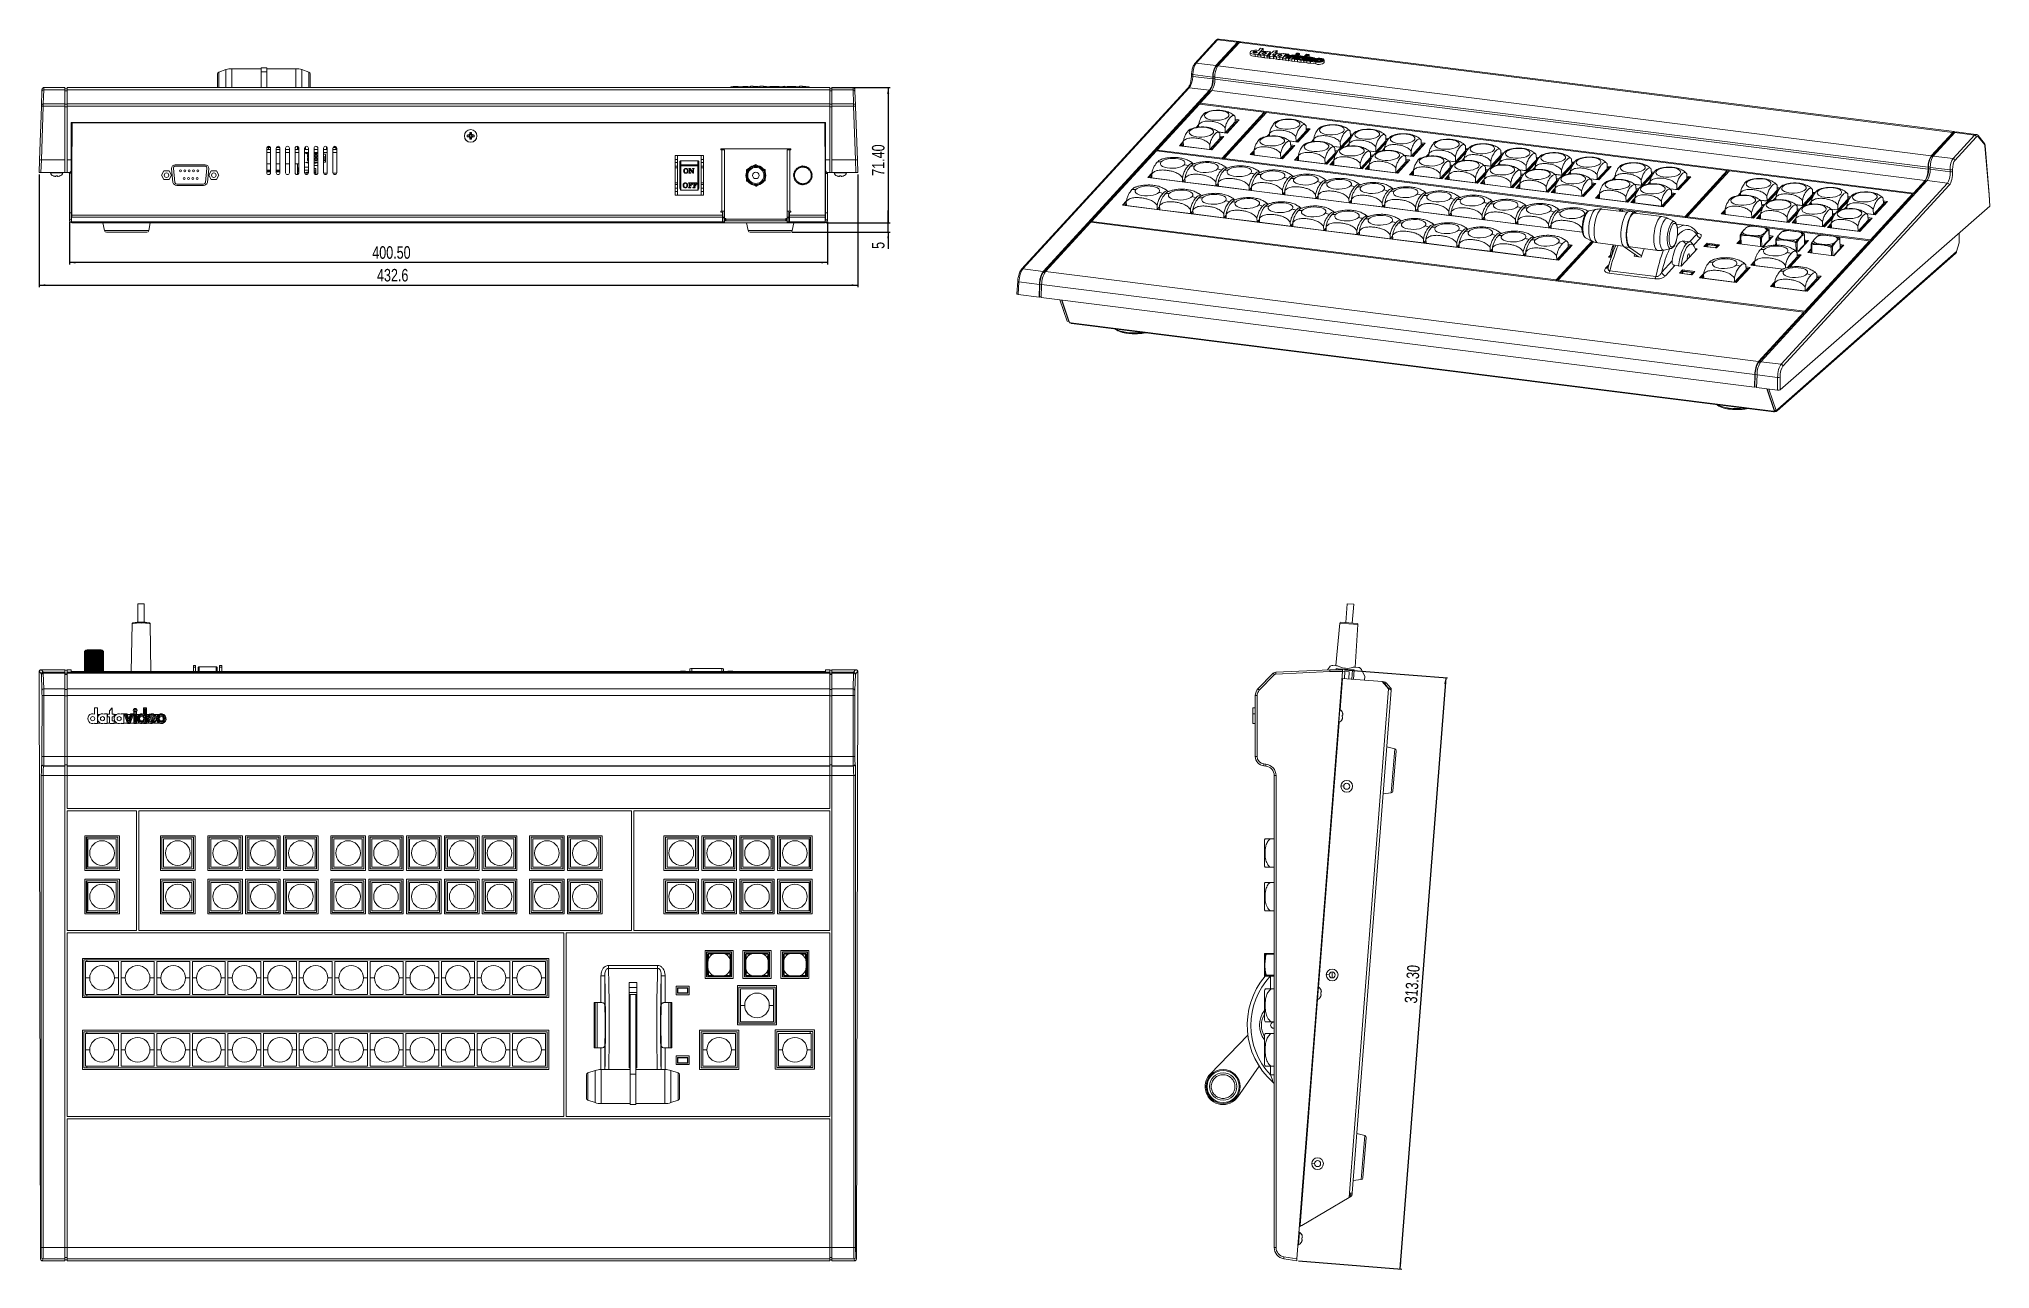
# Model space of a CAD drawing. Header units: millimetres. Extents: x 98 to 1129, y 87 to 737.
import ezdxf

# ---------------------------------------------------------------- set-up
doc = ezdxf.new("R2010")
doc.units = ezdxf.units.MM
doc.styles.add('SLDTEXTSTYLE0', font='TXT', dxfattribs={"width": 0.75})
doc.dimstyles.new('SLDDIMSTYLE0', dxfattribs={"dimtxt": 6.614583, "dimasz": 3.302, "dimexe": 0, "dimexo": 0.0625, "dimgap": 1.653646, "dimtad": 1, "dimrnd": 1e-09, "dimzin": 4, "dimdsep": 46, "dimtxsty": 'SLDTEXTSTYLE0', "dimsah": 1, "dimcen": 0.09, "dimadec": 0, "dimazin": 1, "dimtfac": 1, "dimtofl": 0, "dimtmove": 0, "dimatfit": 3, "dimfxl": 1, "dimfrac": 2, "dimtolj": 1, "dimtzin": 12, "dimarcsym": 0})
doc.dimstyles.new('SLDDIMSTYLE1', dxfattribs={"dimtxt": 6.614583, "dimasz": 3.302, "dimexe": 0, "dimexo": 0.0625, "dimgap": 1.653646, "dimtad": 1, "dimrnd": 1e-09, "dimzin": 12, "dimdsep": 46, "dimtxsty": 'SLDTEXTSTYLE0', "dimsah": 1, "dimcen": 0.09, "dimadec": 0, "dimazin": 3, "dimtfac": 1, "dimtmove": 0, "dimatfit": 0, "dimfxl": 1, "dimfrac": 2, "dimtolj": 1, "dimtzin": 12, "dimarcsym": 0})
doc.dimstyles.new('SLDDIMSTYLE2', dxfattribs={"dimtxt": 6.614583, "dimasz": 3.302, "dimexe": 0, "dimexo": 0.0625, "dimgap": 1.653646, "dimtad": 1, "dimdec": 1, "dimrnd": 1e-09, "dimzin": 12, "dimdsep": 46, "dimtxsty": 'SLDTEXTSTYLE0', "dimsah": 1, "dimcen": 0.09, "dimadec": 0, "dimazin": 3, "dimtfac": 1, "dimtofl": 0, "dimtmove": 0, "dimatfit": 3, "dimfxl": 1, "dimfrac": 2, "dimtolj": 1, "dimtzin": 12, "dimarcsym": 0})

msp = doc.modelspace()

# ---------------------------------------------------------------- blocks, each defined once
blk = doc.blocks.new('_D')
for p, q in [((517.1, 711.1), (548, 711.1)), ((547, 711.1), (547, 639.7)), ((514.4, 639.7), (548, 639.7))]:
    blk.add_line(p, q)
for points in [[(547, 711.1), (546.4, 707.8), (547.5, 707.8)], [(547, 639.7), (547.5, 643), (546.4, 643)]]:
    blk.add_solid(points)
at = {"insert": (538.4, 664.5), "char_height": 6.61, "attachment_point": 1, "rotation": 90, "style": 'SLDTEXTSTYLE0'}
blk.add_mtext('71.40', dxfattribs=at)
blk = doc.blocks.new('_D_1')
for p, q in [((514.4, 639.7), (548, 639.7)), ((547, 639.7), (547, 646.1)), ((547, 634.7), (547, 639.7)), ((496.3, 634.7), (548, 634.7)), ((547, 634.7), (547, 625.9))]:
    blk.add_line(p, q)
for points in [[(547, 639.7), (547.5, 643), (546.4, 643)], [(547, 634.7), (546.4, 631.4), (547.5, 631.4)]]:
    blk.add_solid(points)
at = {"insert": (538.4, 625.9), "char_height": 6.61, "attachment_point": 1, "rotation": 90, "style": 'SLDTEXTSTYLE0'}
blk.add_mtext('5', dxfattribs=at)
blk = doc.blocks.new('_D_2')
for p, q in [((114.4, 640.2), (114.4, 617.7)), ((514.9, 640.2), (514.9, 617.7)), ((514.9, 618.7), (114.4, 618.7))]:
    blk.add_line(p, q)
for points in [[(114.4, 618.7), (117.7, 618.2), (117.7, 619.2)], [(514.9, 618.7), (511.6, 619.2), (511.6, 618.2)]]:
    blk.add_solid(points)
at = {"insert": (274.4, 627.3), "char_height": 6.61, "attachment_point": 1, "style": 'SLDTEXTSTYLE0'}
blk.add_mtext('400.50', dxfattribs=at)
blk = doc.blocks.new('_D_3')
for p, q in [((98.4, 665.2), (98.4, 605.7)), ((531, 665.2), (531, 605.7)), ((98.4, 606.7), (531, 606.7))]:
    blk.add_line(p, q)
for points in [[(98.4, 606.7), (101.7, 606.2), (101.7, 607.2)], [(531, 606.7), (527.7, 607.2), (527.7, 606.2)]]:
    blk.add_solid(points)
at = {"insert": (276.9, 615.3), "char_height": 6.61, "attachment_point": 1, "style": 'SLDTEXTSTYLE0'}
blk.add_mtext('432.6', dxfattribs=at)
blk = doc.blocks.new('_D_4')
for p, q in [((788, 403.4), (842.5, 399.2)), ((841.5, 399.3), (817.3, 86.9)), ((763.8, 91.1), (818.3, 86.8))]:
    blk.add_line(p, q)
for points in [[(841.5, 399.3), (840.7, 396), (841.8, 395.9)], [(817.3, 86.9), (818.1, 90.2), (817.1, 90.2)]]:
    blk.add_solid(points)
at = {"insert": (819.7, 227.5), "char_height": 6.61, "attachment_point": 1, "rotation": 85.5715, "style": 'SLDTEXTSTYLE0'}
blk.add_mtext('313.30', dxfattribs=at)

# ---------------------------------------------------------------- dimensions: what is measured, and where the dimension line sits
for base, p1, p2, angle, dimstyle, picture, middle in [((546.956, 639.724), (516.06, 711.124), (513.409, 639.724), 90, 'SLDDIMSTYLE0', '_D', (546.956, 675.515)), ((546.956, 639.724), (495.34, 634.724), (513.409, 639.724), 90, 'SLDDIMSTYLE1', '_D_1', (546.956, 628.363)), ((817.316, 86.915), (786.984, 403.499), (762.793, 91.137), 85.571529, 'SLDDIMSTYLE0', '_D_4', (829.19, 240.235))]:
    dim = msp.add_linear_dim(base=base, p1=p1, p2=p2, angle=angle, dimstyle=dimstyle)
    dim.commit()
    dim.dimension.update_dxf_attribs({"geometry": picture, "text_midpoint": middle, "dimtype": 160})
for base, p1, p2, dimstyle, picture, middle in [((530.956, 606.724), (98.363, 666.223), (530.956, 666.223), 'SLDDIMSTYLE2', '_D_3', (287.87, 606.724)), ((114.409, 618.724), (514.909, 641.224), (114.409, 641.224), 'SLDDIMSTYLE0', '_D_2', (287.87, 618.724))]:
    dim = msp.add_linear_dim(base=base, p1=p1, p2=p2, dimstyle=dimstyle)
    dim.commit()
    dim.dimension.update_dxf_attribs({"geometry": picture, "text_midpoint": middle, "dimtype": 160})

# ---------------------------------------------------------------- linework, layer by layer
at = {"color": 7, "linetype": 'Continuous', "lineweight": 15}
for p, q in [((720.3, 736.149), (708.944, 723.793)), ((721.009, 736.388), (709.653, 724.032)), ((720.059, 722.721), (731.412, 735.078)), ((731.342, 734.435), (720.076, 722.172)), ((731.412, 735.078), (721.009, 736.388)), ((732.534, 734.936), (721.182, 722.58)), ((732.173, 735.459), (721.758, 736.771)), ((732.391, 734.78), (732.104, 734.816)), ((1109.319, 687.466), (732.534, 734.936)), ((732.681, 735.116), (732.698, 735.094)), ((1110.081, 687.847), (733.296, 735.317)), ((743.704, 731.908), (742.559, 730.661)), ((745.107, 731.731), (743.704, 731.908)), ((218.66, 721.627), (215.66, 721.627)), ((215.66, 719.448), (215.66, 721.627)), ((218.66, 719.448), (218.66, 721.627)), ((709.653, 724.032), (720.059, 722.721)), ((721.182, 722.58), (1097.967, 675.109)), ((738.178, 729.781), (738.214, 728.59)), ((740.867, 728.819), (740.796, 728.743)), ((740.796, 728.743), (742.199, 728.566)), ((740.832, 727.552), (740.796, 728.743)), ((740.832, 727.552), (742.235, 727.375)), ((742.199, 728.566), (745.107, 731.731)), ((742.235, 727.375), (742.199, 728.566)), ((742.235, 727.375), (742.305, 727.452)), ((743.043, 729.2), (742.278, 728.368)), ((742.305, 727.452), (742.278, 728.368)), ((742.278, 728.368), (743.868, 728.168)), ((742.305, 727.452), (743.895, 727.252)), ((743.042, 729.168), (743.051, 728.893)), ((743.917, 730.152), (743.656, 729.868)), ((743.895, 727.252), (743.868, 728.168)), ((744.3, 730.104), (743.917, 730.152)), ((744.845, 730.217), (745.143, 730.541)), ((745.107, 731.731), (745.143, 730.541)), ((745.731, 728.207), (745.66, 728.13)), ((745.66, 728.13), (747.063, 727.953)), ((745.696, 726.939), (745.66, 728.13)), ((745.696, 726.939), (747.099, 726.762)), ((747.063, 727.953), (748.896, 729.948)), ((747.099, 726.762), (747.063, 727.953)), ((747.099, 726.762), (747.169, 726.839)), ((748.396, 729.119), (747.142, 727.755)), ((747.169, 726.839), (747.142, 727.755)), ((747.142, 727.755), (748.265, 727.614)), ((747.169, 726.839), (748.292, 726.698)), ((747.493, 730.125), (747.423, 730.048)), ((748.896, 729.948), (747.493, 730.125)), ((748.236, 727.942), (748.245, 727.667)), ((748.292, 726.698), (748.265, 727.614)), ((748.269, 728.015), (749.326, 729.166)), ((748.919, 729.86), (748.391, 729.284)), ((749.326, 729.166), (748.391, 729.284)), ((748.391, 729.284), (748.399, 729.009)), ((748.399, 729.009), (749.101, 728.921)), ((748.56, 727.765), (750.431, 727.529)), ((748.596, 726.574), (748.56, 727.765)), ((748.596, 726.574), (750.466, 726.338)), ((748.896, 729.948), (748.9, 729.838)), ((749.855, 729.742), (748.919, 729.86)), ((750.472, 730.413), (749.855, 729.742)), ((750.729, 728.99), (750.024, 728.222)), ((750.96, 728.104), (750.024, 728.222)), ((750.258, 728.193), (750.737, 728.715)), ((750.431, 727.529), (750.96, 728.104)), ((750.466, 726.338), (750.431, 727.529)), ((750.466, 726.338), (750.537, 726.415)), ((752.404, 730.812), (750.472, 730.413)), ((750.968, 727.83), (750.51, 727.331)), ((750.51, 727.331), (752.1, 727.13)), ((750.537, 726.415), (750.51, 727.331)), ((750.537, 726.415), (752.127, 726.215)), ((751.665, 728.872), (750.729, 728.99)), ((750.737, 728.715), (750.729, 728.99)), ((750.737, 728.715), (751.545, 728.613)), ((750.96, 728.104), (750.968, 727.83)), ((751.258, 729.565), (752.404, 730.812)), ((752.193, 729.447), (751.258, 729.565)), ((751.274, 728.131), (751.282, 727.856)), ((751.665, 728.872), (752.193, 729.447)), ((751.67, 728.705), (751.665, 728.872)), ((752.149, 729.115), (751.887, 728.831)), ((752.127, 726.215), (752.1, 727.13)), ((752.531, 729.067), (752.149, 729.115)), ((752.203, 729.108), (752.193, 729.447)), ((752.196, 729.357), (752.439, 729.621)), ((752.439, 729.621), (752.404, 730.812)), ((753.962, 727.17), (753.892, 727.093)), ((753.892, 727.093), (755.295, 726.916)), ((753.927, 725.902), (753.892, 727.093)), ((753.927, 725.902), (755.331, 725.725)), ((755.295, 726.916), (757.128, 728.911)), ((755.331, 725.725), (755.295, 726.916)), ((755.331, 725.725), (755.374, 725.772)), ((757.013, 728.502), (755.346, 726.688)), ((755.346, 726.688), (755.374, 725.772)), ((755.346, 726.688), (757.032, 726.476)), ((755.374, 725.772), (757.059, 725.56)), ((755.725, 729.088), (755.654, 729.011)), ((757.128, 728.911), (755.725, 729.088)), ((757.184, 728.48), (757.013, 728.502)), ((757.222, 728.899), (757.026, 726.698)), ((757.026, 726.698), (758.429, 726.521)), ((757.026, 726.698), (757.061, 725.507)), ((757.061, 725.507), (758.464, 725.331)), ((757.141, 728.486), (757.128, 728.911)), ((758.702, 728.713), (757.222, 728.899)), ((757.696, 728.626), (757.538, 726.848)), ((757.538, 726.848), (758.269, 726.755)), ((757.704, 728.351), (757.57, 726.843)), ((758.19, 728.563), (757.696, 728.626)), ((757.696, 728.626), (757.704, 728.351)), ((758.166, 728.293), (757.704, 728.351)), ((758.05, 726.997), (758.19, 728.563)), ((758.109, 726.99), (758.05, 726.997)), ((758.05, 726.997), (758.057, 726.782)), ((760.578, 728.262), (758.109, 726.99)), ((758.109, 726.99), (758.115, 726.775)), ((760.586, 727.988), (758.21, 726.763)), ((758.269, 726.755), (761.071, 728.2)), ((758.429, 726.521), (761.899, 728.31)), ((758.464, 725.331), (758.429, 726.521)), ((758.464, 725.331), (758.546, 725.373)), ((761.61, 727.882), (758.519, 726.289)), ((758.519, 726.289), (758.546, 725.373)), ((758.519, 726.289), (760.166, 726.081)), ((758.546, 725.373), (760.193, 725.165)), ((758.599, 727.559), (758.702, 728.713)), ((760.418, 728.497), (758.599, 727.559)), ((758.697, 728.29), (758.633, 727.577)), ((759.758, 728.156), (758.697, 728.29)), ((758.715, 728.288), (758.702, 728.713)), ((761.992, 728.298), (760.159, 726.303)), ((760.159, 726.303), (760.195, 725.113)), ((760.159, 726.303), (761.562, 726.126)), ((760.195, 725.113), (761.598, 724.936)), ((761.899, 728.31), (760.418, 728.497)), ((761.071, 728.2), (760.578, 728.262)), ((760.578, 728.262), (760.586, 727.988)), ((760.645, 727.98), (760.586, 727.988)), ((762.284, 728.048), (760.803, 726.436)), ((760.803, 726.436), (761.271, 726.377)), ((762.292, 727.773), (761.037, 726.407)), ((761.271, 726.377), (762.751, 727.989)), ((761.562, 726.126), (763.395, 728.122)), ((761.598, 724.936), (761.562, 726.126)), ((761.598, 724.936), (761.668, 725.012)), ((762.406, 726.761), (761.641, 725.928)), ((761.641, 725.928), (761.668, 725.012)), ((761.641, 725.928), (763.231, 725.728)), ((761.668, 725.012), (763.258, 724.812)), ((761.902, 728.2), (761.899, 728.31)), ((761.992, 728.298), (763.395, 728.122)), ((762.384, 728.441), (762.226, 728.269)), ((762.751, 727.989), (762.284, 728.048)), ((762.284, 728.048), (762.292, 727.773)), ((762.526, 727.743), (762.292, 727.773)), ((762.311, 728.852), (762.325, 728.377)), ((762.406, 726.728), (762.414, 726.454)), ((763.28, 727.712), (763.019, 727.428)), ((763.258, 724.812), (763.231, 725.728)), ((763.663, 727.664), (763.28, 727.712)), ((763.395, 728.122), (763.403, 727.847)), ((763.403, 727.847), (763.787, 728.264)), ((763.405, 726.758), (763.413, 726.483)), ((763.804, 727.7), (763.787, 728.264)), ((764.343, 727.797), (764.31, 728.911)), ((765.094, 725.767), (765.023, 725.69)), ((765.059, 724.5), (765.023, 725.69)), ((765.023, 725.69), (766.426, 725.514)), ((765.059, 724.5), (766.462, 724.323)), ((765.889, 726.065), (765.667, 725.823)), ((765.667, 725.823), (766.135, 725.764)), ((765.889, 726.065), (765.898, 725.794)), ((766.135, 725.764), (768.691, 728.546)), ((766.426, 725.514), (769.335, 728.679)), ((766.462, 724.323), (766.426, 725.514)), ((766.462, 724.323), (766.532, 724.4)), ((766.505, 725.316), (767.27, 726.148)), ((766.532, 724.4), (766.505, 725.316)), ((768.095, 725.115), (766.505, 725.316)), ((766.612, 726.579), (766.509, 726.342)), ((766.532, 724.4), (768.123, 724.199)), ((766.612, 726.579), (766.604, 726.853)), ((767.931, 728.856), (766.786, 727.609)), ((768.223, 728.605), (766.926, 727.193)), ((766.926, 727.193), (766.934, 726.918)), ((768.231, 728.33), (766.934, 726.918)), ((767.27, 726.116), (767.278, 725.841)), ((767.883, 726.815), (768.144, 727.1)), ((769.335, 728.679), (767.931, 728.856)), ((768.123, 724.199), (768.095, 725.115)), ((768.527, 727.051), (768.144, 727.1)), ((768.691, 728.546), (768.223, 728.605)), ((768.223, 728.605), (768.231, 728.33)), ((768.465, 728.301), (768.231, 728.33)), ((768.274, 726.205), (771.425, 726.38)), ((768.283, 725.93), (768.274, 726.205)), ((768.315, 725.932), (768.283, 725.93)), ((768.312, 726.006), (771.966, 726.209)), ((768.321, 725.731), (768.312, 726.006)), ((770.614, 726.536), (769.01, 726.447)), ((769.073, 727.165), (769.37, 727.488)), ((772.352, 726.03), (769.123, 725.85)), ((769.37, 727.488), (769.335, 728.679)), ((772.866, 724.514), (769.966, 724.88)), ((769.966, 724.88), (769.993, 723.964)), ((772.893, 723.598), (769.993, 723.964)), ((770.696, 725.665), (771.09, 725.539)), ((770.696, 725.665), (770.702, 725.442)), ((770.703, 725.927), (771.841, 725.564)), ((772.094, 725.74), (771.408, 725.702)), ((771.425, 726.38), (771.431, 726.179)), ((771.849, 725.289), (771.841, 725.564)), ((772.04, 725.514), (772.049, 725.24)), ((773.298, 726.45), (772.346, 726.57)), ((772.472, 726.113), (772.467, 726.27)), ((772.893, 723.598), (772.866, 724.514)), ((773.04, 725.544), (773.048, 725.269)), ((776.144, 725.129), (775.904, 724.952)), ((776.247, 725.365), (776.144, 725.129)), ((776.247, 725.365), (776.238, 725.64)), ((777.274, 724.479), (777.238, 725.669)), ((192.66, 712.612), (192.66, 711.124)), ((197.12, 720.614), (193.344, 719.355)), ((215.66, 721.127), (200.283, 721.127)), ((215.66, 719.448), (218.66, 719.448)), ((215.66, 711.124), (215.66, 719.448)), ((234.037, 721.127), (218.66, 721.127)), ((218.66, 711.124), (218.66, 719.448)), ((240.976, 719.355), (237.199, 720.614)), ((463.81, 711.463), (463.81, 711.124)), ((467.713, 711.337), (467.713, 711.124)), ((467.713, 711.337), (470.207, 711.337)), ((468.96, 711.502), (468.96, 711.337)), ((470.207, 711.124), (470.207, 711.337)), ((472.813, 711.337), (472.813, 711.124)), ((472.813, 711.337), (474.21, 711.337)), ((474.11, 711.337), (474.11, 711.463)), ((474.21, 711.124), (474.21, 711.899)), ((474.21, 711.899), (475.71, 711.899)), ((475.71, 711.124), (475.71, 711.899)), ((478.013, 711.124), (478.013, 711.337)), ((478.013, 711.337), (479.16, 711.337)), ((479.16, 711.798), (479.16, 711.124)), ((481.16, 711.124), (481.16, 711.798)), ((481.16, 711.663), (482.593, 711.663)), ((482.593, 711.124), (482.593, 711.663)), ((482.593, 711.663), (483.51, 711.453)), ((482.71, 711.124), (482.71, 711.337)), ((482.71, 711.337), (484.309, 711.337)), ((483.51, 711.453), (484.427, 711.663)), ((483.51, 711.337), (483.51, 711.453)), ((484.309, 711.124), (484.309, 711.337)), ((484.427, 711.124), (484.427, 711.663)), ((484.427, 711.663), (486.01, 711.663)), ((486.01, 711.124), (486.01, 711.663)), ((486.01, 711.337), (486.11, 711.337)), ((486.11, 711.124), (486.11, 711.663)), ((486.11, 711.663), (487.61, 711.663)), ((487.61, 711.124), (487.61, 711.663)), ((489.913, 711.337), (489.913, 711.124)), ((489.913, 711.337), (491.31, 711.337)), ((491.21, 711.337), (491.21, 711.463)), ((491.31, 711.124), (491.31, 711.648)), ((491.31, 711.648), (492.31, 711.648)), ((492.31, 711.899), (493.81, 711.783)), ((492.31, 711.124), (492.31, 711.899)), ((493.81, 711.124), (493.81, 711.783)), ((493.81, 711.648), (494.81, 711.648)), ((494.81, 711.124), (494.81, 711.648)), ((494.81, 711.337), (494.91, 711.337)), ((494.91, 711.663), (494.91, 711.124)), ((494.91, 711.663), (496.41, 711.663)), ((496.41, 711.124), (496.41, 711.663)), ((498.713, 711.337), (498.713, 711.124)), ((498.713, 711.337), (500.11, 711.337)), ((500.01, 711.337), (500.01, 711.463)), ((500.11, 711.899), (500.11, 711.124)), ((500.11, 711.899), (501.61, 711.899)), ((501.61, 711.124), (501.61, 711.899)), ((505.21, 711.124), (505.21, 711.463)), ((707.259, 718.369), (707.214, 717.373)), ((707.905, 718.038), (707.86, 717.043)), ((707.86, 717.043), (718.419, 715.713)), ((718.429, 716.712), (707.905, 718.038)), ((718.419, 715.713), (718.429, 716.712)), ((718.641, 716.884), (718.631, 715.884)), ((719.551, 716.571), (719.541, 715.571)), ((719.541, 715.571), (1096.326, 668.101)), ((1096.336, 669.1), (719.551, 716.571)), ((98.595, 672.835), (99.596, 701.216)), ((100.595, 701.303), (99.595, 672.922)), ((99.619, 701.862), (99.899, 709.23)), ((112.06, 701.303), (100.595, 701.303)), ((100.899, 709.963), (100.618, 702.595)), ((100.618, 702.595), (112.06, 702.595)), ((112.06, 709.963), (100.899, 709.963)), ((112.06, 711.124), (100.938, 711.124)), ((112.06, 709.963), (112.06, 711.124)), ((113.26, 710.507), (112.06, 710.507)), ((112.06, 709.963), (112.06, 702.595)), ((113.26, 709.346), (112.06, 709.346)), ((112.06, 702.595), (112.06, 701.303)), ((113.26, 702.286), (112.06, 702.286)), ((112.06, 701.303), (112.06, 672.922)), ((113.26, 700.994), (112.06, 700.994)), ((516.06, 711.124), (113.26, 711.124)), ((113.26, 711.124), (113.26, 709.963)), ((516.06, 709.963), (113.26, 709.963)), ((113.26, 702.595), (113.26, 709.963)), ((113.26, 702.595), (516.06, 702.595)), ((113.26, 701.303), (113.26, 702.595)), ((516.06, 701.303), (113.26, 701.303)), ((113.26, 672.922), (113.26, 701.303)), ((516.06, 711.124), (516.06, 709.963)), ((517.26, 710.507), (516.06, 710.507)), ((516.06, 702.595), (516.06, 709.963)), ((516.06, 709.346), (517.26, 709.346)), ((516.06, 702.595), (516.06, 701.303)), ((516.06, 702.286), (517.26, 702.286)), ((516.06, 672.922), (516.06, 701.303)), ((516.06, 700.994), (517.26, 700.994)), ((528.382, 711.124), (517.26, 711.124)), ((517.26, 709.963), (517.26, 711.124)), ((528.421, 709.963), (517.26, 709.963)), ((517.26, 709.963), (517.26, 702.595)), ((517.26, 702.595), (528.701, 702.595)), ((517.26, 701.303), (517.26, 702.595)), ((528.725, 701.303), (517.26, 701.303)), ((517.26, 701.303), (517.26, 672.922)), ((528.701, 702.595), (528.421, 709.963)), ((529.725, 672.922), (528.725, 701.303)), ((529.42, 709.23), (529.701, 701.862)), ((529.724, 701.216), (530.724, 672.835)), ((705.344, 710.817), (617.395, 615.121)), ((706.053, 711.057), (618.104, 615.36)), ((628.864, 614.004), (716.788, 709.704)), ((716.804, 709.154), (628.88, 613.455)), ((711.34, 702.411), (689.044, 678.144)), ((716.788, 709.704), (706.053, 711.057)), ((711.34, 702.411), (745.623, 698.092)), ((717.91, 709.563), (711.763, 702.871)), ((1088.548, 655.401), (711.763, 702.871)), ((711.778, 702.356), (711.763, 702.871)), ((1094.695, 662.092), (717.91, 709.563)), ((513.91, 692.76), (115.41, 692.76)), ((115.41, 672.922), (115.41, 692.76)), ((513.91, 692.565), (115.41, 692.565)), ((115.831, 692.565), (115.609, 667.125)), ((513.709, 667.125), (513.487, 692.565)), ((513.91, 672.922), (513.91, 692.76)), ((710.96, 691.489), (709.62, 690.031)), ((710.976, 690.94), (710.214, 690.11)), ((710.954, 691.69), (710.998, 690.214)), ((745.623, 698.092), (723.327, 673.824)), ((745.639, 697.542), (723.372, 673.305)), ((724.45, 673.683), (746.745, 697.95)), ((730.352, 693.021), (725.064, 687.266)), ((725.726, 687.114), (731.444, 693.337)), ((726.007, 687.078), (732.458, 694.1)), ((730.352, 693.021), (730.272, 695.677)), ((730.289, 692.953), (730.314, 692.108)), ((730.298, 692.661), (730.767, 692.601)), ((732.458, 694.1), (730.311, 694.37)), ((732.007, 693.609), (730.328, 693.82)), ((731.444, 693.337), (730.338, 693.477)), ((745.639, 697.542), (745.623, 698.092)), ((746.718, 697.92), (745.624, 698.058)), ((746.745, 697.95), (990.234, 667.274)), ((767.768, 688.307), (767.689, 690.963)), ((115.807, 689.79), (115.41, 689.79)), ((115.41, 689.674), (115.806, 689.674)), ((115.797, 688.612), (115.41, 688.612)), ((115.771, 685.621), (115.41, 685.621)), ((115.41, 685.505), (115.77, 685.505)), ((115.746, 682.743), (115.41, 682.743)), ((325.777, 685.756), (324.624, 686.03)), ((325.777, 685.454), (324.624, 685.18)), ((325.76, 686.105), (325.543, 686.105)), ((325.543, 685.105), (325.76, 685.105)), ((325.909, 686.471), (325.909, 686.255)), ((325.909, 684.955), (325.909, 684.739)), ((326.259, 686.237), (325.984, 687.39)), ((326.259, 684.973), (325.984, 683.82)), ((326.56, 686.237), (326.834, 687.39)), ((326.56, 684.973), (326.834, 683.82)), ((326.909, 686.255), (326.909, 686.471)), ((326.909, 684.739), (326.909, 684.955)), ((327.042, 685.756), (328.194, 686.03)), ((327.042, 685.454), (328.194, 685.18)), ((327.275, 686.105), (327.059, 686.105)), ((327.059, 685.105), (327.275, 685.105)), ((513.91, 689.79), (513.512, 689.79)), ((513.513, 689.674), (513.91, 689.674)), ((513.91, 687.878), (513.528, 687.878)), ((513.91, 684.887), (513.554, 684.887)), ((513.555, 684.771), (513.91, 684.771)), ((513.91, 682.223), (513.578, 682.223)), ((513.579, 682.107), (513.91, 682.107)), ((702.852, 682.665), (700.781, 680.411)), ((700.781, 680.411), (717.899, 678.254)), ((702.869, 682.115), (701.249, 680.352)), ((702.895, 681.235), (701.997, 680.258)), ((702.698, 680.169), (702.919, 680.411)), ((702.846, 682.865), (702.925, 680.209)), ((716.957, 678.441), (716.878, 681.097)), ((722.244, 684.196), (716.957, 678.441)), ((717.618, 678.289), (723.336, 684.513)), ((717.899, 678.254), (724.35, 685.275)), ((725.064, 687.266), (721.305, 687.739)), ((721.396, 687.659), (726.007, 687.078)), ((722.244, 684.196), (722.165, 686.853)), ((722.181, 684.128), (722.207, 683.283)), ((722.19, 683.836), (722.66, 683.777)), ((724.35, 685.275), (722.204, 685.546)), ((723.899, 684.784), (722.22, 684.996)), ((723.336, 684.513), (722.231, 684.652)), ((725.064, 687.266), (724.985, 689.922)), ((725.038, 687.201), (725.036, 687.269)), ((748.376, 686.775), (747.036, 685.317)), ((748.393, 686.226), (747.63, 685.396)), ((748.37, 686.976), (748.414, 685.5)), ((755.316, 673.54), (761.767, 680.561)), ((762.481, 682.552), (758.721, 683.025)), ((758.813, 682.945), (763.423, 682.364)), ((759.661, 679.482), (759.582, 682.138)), ((761.767, 680.561), (759.621, 680.832)), ((761.316, 680.07), (759.637, 680.282)), ((762.481, 682.552), (762.402, 685.208)), ((762.454, 682.487), (762.452, 682.555)), ((767.768, 688.307), (762.481, 682.552)), ((768.86, 688.623), (763.142, 682.4)), ((763.423, 682.364), (769.874, 689.386)), ((767.705, 688.238), (767.731, 687.394)), ((767.714, 687.947), (768.184, 687.887)), ((769.874, 689.386), (767.728, 689.656)), ((769.423, 688.895), (767.744, 689.106)), ((767.755, 688.763), (768.86, 688.623)), ((771.762, 683.829), (770.422, 682.37)), ((771.778, 683.279), (771.016, 682.45)), ((771.756, 684.029), (771.8, 682.554)), ((785.866, 679.605), (785.787, 682.262)), ((791.154, 685.36), (785.866, 679.605)), ((786.528, 679.454), (791.668, 685.048)), ((786.809, 679.418), (791.391, 684.406)), ((790.47, 681.472), (789.13, 680.013)), ((790.486, 680.922), (789.724, 680.093)), ((790.464, 681.672), (790.508, 680.197)), ((791.154, 685.36), (791.074, 688.017)), ((791.091, 685.292), (791.116, 684.448)), ((791.099, 685), (791.569, 684.941)), ((792.641, 686.517), (791.113, 686.71)), ((792.264, 686.017), (791.13, 686.16)), ((792.068, 685.7), (791.14, 685.816)), ((809.862, 683.003), (804.574, 677.248)), ((805.236, 677.097), (810.376, 682.691)), ((805.517, 677.061), (810.1, 682.049)), ((809.862, 683.003), (809.783, 685.66)), ((809.799, 682.935), (809.824, 682.091)), ((809.808, 682.643), (810.278, 682.584)), ((811.35, 684.16), (809.822, 684.353)), ((810.972, 683.66), (809.838, 683.803)), ((810.776, 683.343), (809.848, 683.459)), ((828.57, 680.646), (823.283, 674.891)), ((823.944, 674.739), (829.662, 680.963)), ((824.225, 674.704), (830.676, 681.725)), ((828.57, 680.646), (828.491, 683.303)), ((828.507, 680.578), (828.533, 679.734)), ((828.516, 680.286), (828.986, 680.227)), ((830.676, 681.725), (828.53, 681.996)), ((830.225, 681.235), (828.546, 681.446)), ((829.662, 680.963), (828.557, 681.102)), ((851.955, 677.7), (851.876, 680.356)), ((1109.319, 687.466), (1097.967, 675.109)), ((1109.25, 686.823), (1097.983, 674.56)), ((1099.089, 674.968), (1110.442, 687.324)), ((1109.496, 673.657), (1120.845, 686.014)), ((1110.298, 687.168), (1110.011, 687.204)), ((1120.845, 686.014), (1110.442, 687.324)), ((1121.806, 685.012), (1110.457, 672.655)), ((1110.605, 687.482), (1110.589, 687.505)), ((1121.619, 686.393), (1111.203, 687.706)), ((1126.089, 681.522), (1122.705, 685.749)), ((1126.243, 680.812), (1122.859, 685.038)), ((1128.557, 654.521), (1126.389, 680.31)), ((1128.619, 654.69), (1126.452, 680.479)), ((98.363, 666.223), (98.595, 672.835)), ((99.595, 672.878), (99.361, 666.223)), ((99.595, 672.878), (99.595, 672.922)), ((99.595, 672.922), (112.06, 672.922)), ((112.06, 672.878), (99.595, 672.878)), ((112.06, 672.922), (112.06, 672.878)), ((112.06, 672.878), (112.06, 666.223)), ((113.26, 672.922), (115.41, 672.922)), ((113.26, 672.878), (113.26, 672.922)), ((113.26, 666.223), (113.26, 672.878)), ((115.41, 672.878), (113.26, 672.878)), ((115.72, 679.752), (115.41, 679.752)), ((115.41, 679.637), (115.719, 679.637)), ((115.717, 679.419), (115.41, 679.419)), ((115.691, 676.428), (115.41, 676.428)), ((115.41, 676.312), (115.69, 676.312)), ((115.687, 676.06), (115.41, 676.06)), ((115.661, 673.069), (115.41, 673.069)), ((115.41, 672.953), (115.66, 672.953)), ((115.41, 672.922), (115.41, 672.878)), ((115.41, 667.423), (115.41, 672.878)), ((186.099, 670.325), (170.32, 670.325)), ((218.659, 679.124), (218.659, 666.124)), ((218.659, 678.354), (220.659, 678.354)), ((218.659, 676.758), (220.659, 676.758)), ((220.659, 670.813), (218.659, 670.813)), ((218.659, 670.447), (218.66, 670.447)), ((218.66, 678.354), (218.66, 679.155)), ((218.66, 670.813), (218.66, 670.447)), ((219.66, 680.124), (219.66, 679.421)), ((219.66, 679.421), (219.66, 678.585)), ((220.615, 679.419), (219.66, 679.419)), ((220.659, 666.124), (220.659, 679.124)), ((223.659, 679.124), (223.659, 666.124)), ((223.659, 678.354), (225.659, 678.354)), ((223.659, 676.758), (225.659, 676.758)), ((225.659, 670.813), (223.659, 670.813)), ((225.615, 679.419), (223.704, 679.419)), ((225.659, 666.124), (225.659, 679.124)), ((228.659, 679.124), (228.659, 666.124)), ((228.659, 678.354), (230.659, 678.354)), ((228.659, 676.758), (230.659, 676.758)), ((230.659, 670.813), (228.659, 670.813)), ((230.659, 666.124), (230.659, 679.124)), ((233.659, 679.124), (233.659, 666.124)), ((233.659, 678.354), (235.659, 678.354)), ((233.659, 676.758), (235.659, 676.758)), ((235.659, 670.813), (233.659, 670.813)), ((234.912, 670.813), (234.894, 668.812)), ((235.16, 678.354), (235.16, 679.99)), ((235.659, 666.124), (235.659, 679.124)), ((238.659, 679.124), (238.659, 666.124)), ((238.659, 678.354), (240.659, 678.354)), ((238.659, 676.758), (240.659, 676.758)), ((239.125, 679.969), (239.153, 678.354)), ((240.26, 675.546), (240.26, 674.549)), ((240.26, 674.549), (240.26, 674.433)), ((240.26, 673.77), (240.26, 672.773)), ((240.26, 672.773), (240.26, 672.657)), ((240.659, 666.124), (240.659, 679.124)), ((243.659, 679.124), (243.659, 666.124)), ((243.659, 678.354), (245.659, 678.354)), ((243.659, 676.758), (245.659, 676.758)), ((244.26, 675.546), (244.26, 674.549)), ((244.26, 674.549), (244.26, 674.433)), ((244.26, 673.77), (244.26, 672.773)), ((244.26, 672.773), (244.26, 672.657)), ((245.06, 674.549), (245.06, 675.546)), ((245.06, 674.433), (245.06, 674.549)), ((245.06, 672.773), (245.06, 673.77)), ((245.06, 672.657), (245.06, 672.773)), ((245.659, 666.124), (245.659, 679.124)), ((248.659, 679.124), (248.659, 666.124)), ((248.659, 678.354), (250.659, 678.354)), ((248.659, 676.758), (250.659, 676.758)), ((249.66, 674.463), (249.66, 675.859)), ((249.66, 673.482), (249.66, 674.463)), ((249.66, 672.687), (249.66, 673.482)), ((249.66, 671.706), (249.66, 672.687)), ((250.16, 679.99), (250.16, 678.354)), ((250.438, 679.752), (250.16, 679.752)), ((250.16, 679.637), (250.518, 679.637)), ((250.615, 679.419), (250.16, 679.419)), ((250.659, 666.124), (250.659, 679.124)), ((253.659, 679.124), (253.659, 666.124)), ((253.659, 678.354), (255.659, 678.354)), ((253.659, 676.758), (255.659, 676.758)), ((255.16, 679.419), (253.704, 679.419)), ((253.801, 679.637), (255.16, 679.637)), ((255.16, 679.752), (253.881, 679.752)), ((255.16, 678.354), (255.16, 679.99)), ((255.659, 666.124), (255.659, 679.124)), ((434.41, 675.228), (435.61, 675.228)), ((434.41, 673.207), (434.41, 675.228)), ((435.61, 673.207), (434.41, 673.207)), ((434.41, 671.475), (434.41, 673.207)), ((435.61, 671.475), (434.41, 671.475)), ((434.41, 669.524), (434.41, 671.475)), ((435.61, 673.207), (435.61, 675.228)), ((435.61, 675.228), (448.21, 675.228)), ((435.61, 671.475), (435.61, 673.207)), ((435.61, 669.524), (435.61, 671.475)), ((436.91, 669.893), (436.91, 671.956)), ((437.41, 672.474), (437.41, 670.237)), ((437.41, 672.474), (446.41, 672.474)), ((437.41, 670.237), (446.41, 670.237)), ((437.41, 670.237), (437.41, 669.746)), ((446.41, 670.237), (446.41, 672.474)), ((446.41, 669.746), (446.41, 670.237)), ((446.91, 671.956), (446.91, 669.893)), ((448.21, 675.228), (449.41, 675.228)), ((448.21, 675.228), (448.21, 673.207)), ((448.21, 673.207), (448.21, 671.475)), ((448.21, 673.207), (449.41, 673.207)), ((448.21, 671.475), (449.41, 671.475)), ((448.21, 671.475), (448.21, 669.524)), ((449.41, 675.228), (449.41, 673.207)), ((449.41, 673.207), (449.41, 671.475)), ((449.41, 671.475), (449.41, 669.524)), ((495.559, 678.725), (458.559, 678.725)), ((458.559, 678.725), (458.559, 678.225)), ((458.559, 678.354), (458.76, 678.354)), ((458.559, 678.225), (459.059, 678.225)), ((458.76, 678.225), (458.76, 678.725)), ((459.059, 645.796), (459.059, 678.225)), ((459.059, 678.225), (460.559, 678.225)), ((459.56, 678.725), (459.56, 678.225)), ((460.559, 678.225), (460.559, 645.796)), ((477.06, 670.499), (478.25, 669.811)), ((493.559, 645.796), (493.559, 678.225)), ((493.559, 678.225), (495.059, 678.225)), ((494.56, 678.225), (494.56, 678.725)), ((495.059, 678.225), (495.059, 645.796)), ((495.059, 678.225), (495.559, 678.225)), ((495.36, 678.725), (495.36, 678.225)), ((495.36, 678.354), (495.559, 678.354)), ((495.559, 678.225), (495.559, 678.725)), ((513.91, 679.752), (513.599, 679.752)), ((513.6, 679.637), (513.91, 679.637)), ((513.91, 679.419), (513.602, 679.419)), ((513.91, 676.428), (513.628, 676.428)), ((513.629, 676.312), (513.91, 676.312)), ((513.91, 676.06), (513.631, 676.06)), ((513.91, 673.069), (513.658, 673.069)), ((513.659, 672.953), (513.91, 672.953)), ((513.91, 672.922), (516.06, 672.922)), ((513.91, 672.878), (513.91, 672.922)), ((513.91, 667.423), (513.91, 672.878)), ((516.06, 672.878), (513.91, 672.878)), ((516.06, 672.922), (516.06, 672.878)), ((516.06, 666.223), (516.06, 672.878)), ((517.26, 672.922), (529.725, 672.922)), ((517.26, 672.878), (517.26, 672.922)), ((517.26, 672.878), (517.26, 666.223)), ((529.725, 672.878), (517.26, 672.878)), ((529.725, 672.922), (529.725, 672.878)), ((529.959, 666.223), (529.725, 672.878)), ((530.724, 672.835), (530.956, 666.223)), ((688.621, 677.683), (654.358, 640.39)), ((688.621, 677.683), (934.074, 646.759)), ((723.327, 673.824), (689.044, 678.144)), ((689.06, 677.628), (689.044, 678.144)), ((716.957, 678.441), (702.925, 680.209)), ((702.991, 680.201), (702.993, 680.132)), ((716.93, 678.376), (716.928, 678.445)), ((723.343, 673.309), (723.327, 673.824)), ((967.938, 643.006), (724.45, 673.683)), ((724.465, 673.167), (724.45, 673.683)), ((740.269, 677.951), (738.198, 675.697)), ((738.198, 675.697), (755.316, 673.54)), ((740.285, 677.401), (738.665, 675.638)), ((740.311, 676.521), (739.413, 675.543)), ((740.114, 675.455), (740.336, 675.697)), ((740.263, 678.151), (740.342, 675.495)), ((754.373, 673.727), (740.342, 675.495)), ((740.407, 675.487), (740.409, 675.418)), ((754.373, 673.727), (754.294, 676.383)), ((754.347, 673.662), (754.345, 673.731)), ((759.661, 679.482), (754.373, 673.727)), ((755.035, 673.575), (760.753, 679.799)), ((759.598, 679.414), (759.623, 678.569)), ((759.607, 679.122), (760.077, 679.063)), ((760.753, 679.799), (759.647, 679.938)), ((763.654, 675.004), (761.583, 672.75)), ((761.583, 672.75), (778.701, 670.594)), ((763.671, 674.455), (762.05, 672.691)), ((763.697, 673.575), (762.799, 672.597)), ((763.5, 672.509), (763.721, 672.75)), ((763.648, 675.205), (763.727, 672.549)), ((777.759, 670.781), (763.727, 672.549)), ((763.792, 672.541), (763.794, 672.472)), ((777.759, 670.781), (777.679, 673.437)), ((777.732, 670.716), (777.73, 670.785)), ((783.046, 676.536), (777.759, 670.781)), ((778.42, 670.629), (783.56, 676.224)), ((778.701, 670.594), (783.284, 675.582)), ((782.362, 672.647), (780.292, 670.393)), ((780.292, 670.393), (797.41, 668.237)), ((782.379, 672.098), (780.759, 670.334)), ((782.405, 671.218), (781.507, 670.24)), ((785.866, 679.605), (782.107, 680.079)), ((782.198, 679.999), (786.809, 679.418)), ((782.208, 670.152), (782.43, 670.393)), ((782.357, 672.848), (782.436, 670.192)), ((796.467, 668.424), (782.436, 670.192)), ((782.501, 670.183), (782.503, 670.115)), ((783.046, 676.536), (782.967, 679.192)), ((782.983, 676.468), (783.009, 675.623)), ((782.992, 676.176), (783.462, 676.117)), ((784.534, 677.693), (783.006, 677.885)), ((784.157, 677.193), (783.022, 677.336)), ((783.96, 676.875), (783.033, 676.992)), ((785.84, 679.54), (785.838, 679.609)), ((796.467, 668.424), (796.388, 671.08)), ((801.754, 674.179), (796.467, 668.424)), ((797.129, 668.272), (802.269, 673.867)), ((797.41, 668.237), (801.992, 673.225)), ((801.071, 670.29), (799, 668.036)), ((804.574, 677.248), (800.815, 677.722)), ((800.906, 677.642), (805.517, 677.061)), ((801.065, 670.491), (801.144, 667.835)), ((801.754, 674.179), (801.675, 676.835)), ((801.692, 674.111), (801.717, 673.266)), ((801.7, 673.819), (802.17, 673.76)), ((803.242, 675.336), (801.714, 675.528)), ((802.865, 674.836), (801.731, 674.979)), ((802.669, 674.518), (801.741, 674.635)), ((804.574, 677.248), (804.495, 679.905)), ((804.548, 677.183), (804.546, 677.252)), ((809.178, 679.115), (807.838, 677.656)), ((809.195, 678.565), (808.432, 677.736)), ((809.172, 679.315), (809.216, 677.84)), ((820.463, 671.822), (815.175, 666.067)), ((815.837, 665.915), (821.555, 672.139)), ((816.118, 665.88), (822.569, 672.901)), ((823.283, 674.891), (819.523, 675.365)), ((819.615, 675.285), (824.225, 674.704)), ((820.463, 671.822), (820.383, 674.478)), ((820.4, 671.754), (820.425, 670.909)), ((820.409, 671.462), (820.878, 671.403)), ((822.569, 672.901), (820.422, 673.171)), ((822.118, 672.41), (820.439, 672.622)), ((821.555, 672.139), (820.449, 672.278)), ((823.283, 674.891), (823.203, 677.548)), ((823.256, 674.826), (823.254, 674.895)), ((832.564, 676.169), (831.224, 674.71)), ((832.58, 675.619), (831.818, 674.789)), ((832.558, 676.369), (832.602, 674.894)), ((846.668, 671.945), (842.909, 672.419)), ((843, 672.339), (847.611, 671.758)), ((843.848, 668.876), (843.769, 671.532)), ((845.336, 670.032), (843.808, 670.225)), ((846.668, 671.945), (846.589, 674.601)), ((846.642, 671.88), (846.639, 671.949)), ((851.955, 677.7), (846.668, 671.945)), ((847.33, 671.793), (852.47, 677.388)), ((847.611, 671.758), (852.193, 676.746)), ((851.272, 673.812), (849.932, 672.353)), ((851.288, 673.262), (850.526, 672.432)), ((851.266, 674.012), (851.31, 672.537)), ((851.893, 677.632), (851.918, 676.787)), ((851.901, 677.34), (852.371, 677.281)), ((853.443, 678.857), (851.915, 679.049)), ((853.066, 678.357), (851.932, 678.5)), ((852.87, 678.039), (851.942, 678.156)), ((865.376, 669.588), (861.617, 670.062)), ((861.708, 669.982), (866.319, 669.401)), ((865.376, 669.588), (865.297, 672.244)), ((870.664, 675.343), (865.376, 669.588)), ((866.038, 669.436), (871.178, 675.031)), ((866.319, 669.401), (870.902, 674.389)), ((869.98, 671.455), (868.64, 669.996)), ((869.997, 670.905), (869.234, 670.075)), ((869.974, 671.655), (870.018, 670.18)), ((870.664, 675.343), (870.585, 677.999)), ((870.601, 675.275), (870.626, 674.43)), ((870.61, 674.983), (871.08, 674.924)), ((872.151, 676.5), (870.624, 676.692)), ((871.774, 676), (870.64, 676.143)), ((871.578, 675.682), (870.65, 675.799)), ((889.372, 672.986), (884.085, 667.231)), ((884.746, 667.079), (889.886, 672.674)), ((885.027, 667.044), (889.61, 672.032)), ((889.372, 672.986), (889.293, 675.642)), ((889.309, 672.918), (889.334, 672.073)), ((889.318, 672.626), (889.788, 672.567)), ((890.86, 674.143), (889.332, 674.335)), ((890.483, 673.643), (889.348, 673.786)), ((890.286, 673.325), (889.358, 673.442)), ((908.08, 670.629), (902.793, 664.874)), ((903.454, 664.722), (908.595, 670.317)), ((908.08, 670.629), (908.001, 673.285)), ((908.018, 670.561), (908.043, 669.716)), ((908.026, 670.269), (908.496, 670.21)), ((909.568, 671.786), (908.04, 671.978)), ((909.191, 671.286), (908.056, 671.429)), ((908.995, 670.968), (908.067, 671.085)), ((926.789, 668.272), (926.709, 670.928)), ((1099.089, 674.968), (1109.496, 673.657)), ((99.361, 666.223), (98.363, 666.223)), ((99.361, 666.223), (112.06, 666.223)), ((107.159, 664.224), (106.793, 664.224)), ((108.525, 664.224), (108.159, 664.224)), ((112.06, 666.223), (113.26, 666.223)), ((113.26, 666.223), (114.21, 666.223)), ((114.409, 665.924), (115.409, 665.924)), ((114.409, 665.924), (114.409, 644.869)), ((115.374, 666.224), (115.509, 666.224)), ((115.375, 666.223), (115.609, 666.223)), ((115.393, 667.224), (115.509, 667.224)), ((115.609, 667.198), (115.402, 667.286)), ((115.409, 665.924), (115.409, 644.869)), ((115.41, 668.369), (115.535, 668.316)), ((115.509, 666.224), (115.509, 667.224)), ((115.619, 668.28), (115.535, 668.316)), ((115.609, 667.223), (115.609, 667.125)), ((115.609, 667.223), (115.61, 667.223)), ((115.609, 667.125), (115.609, 643.796)), ((164.381, 667.175), (163.054, 664.875)), ((163.054, 664.875), (164.381, 662.575)), ((167.037, 667.175), (164.381, 667.175)), ((164.381, 662.575), (167.037, 662.575)), ((168.365, 664.875), (167.037, 667.175)), ((167.037, 662.575), (168.365, 664.875)), ((168.331, 668.416), (169.121, 660.916)), ((169.326, 668.52), (170.115, 661.02)), ((186.099, 669.625), (170.32, 669.625)), ((171.11, 660.125), (185.309, 660.125)), ((186.304, 661.02), (187.093, 668.52)), ((187.298, 660.916), (188.088, 668.416)), ((189.381, 667.175), (188.054, 664.875)), ((188.054, 664.875), (189.381, 662.575)), ((192.037, 667.175), (189.381, 667.175)), ((189.381, 662.575), (192.037, 662.575)), ((193.365, 664.875), (192.037, 667.175)), ((192.037, 662.575), (193.365, 664.875)), ((218.659, 667.423), (220.659, 667.423)), ((218.659, 667.223), (220.659, 667.223)), ((223.659, 667.423), (225.659, 667.423)), ((223.659, 667.223), (225.659, 667.223)), ((235.659, 668.812), (234.894, 668.812)), ((234.948, 665.167), (234.98, 668.754)), ((234.954, 665.837), (235.16, 665.837)), ((234.979, 668.696), (235.659, 668.696)), ((234.989, 665.837), (235.014, 668.696)), ((235.001, 667.223), (235.659, 667.223)), ((235.003, 667.423), (235.659, 667.423)), ((235.16, 665.837), (235.16, 665.259)), ((240.659, 669.153), (238.659, 669.153)), ((238.659, 669.127), (240.659, 669.127)), ((238.659, 667.531), (240.659, 667.531)), ((240.644, 665.948), (238.675, 665.948)), ((239.138, 669.153), (239.139, 669.127)), ((245.659, 669.925), (243.659, 669.925)), ((243.66, 668.429), (244.66, 668.429)), ((243.66, 668.429), (243.66, 666.093)), ((243.66, 667.48), (244.66, 667.48)), ((244.66, 665.948), (243.675, 665.948)), ((244.66, 668.429), (244.66, 665.124)), ((250.644, 665.948), (248.675, 665.948)), ((255.644, 665.948), (253.675, 665.948)), ((435.61, 669.524), (434.41, 669.524)), ((434.41, 668.724), (434.41, 669.524)), ((435.61, 668.724), (434.41, 668.724)), ((434.41, 660.731), (434.41, 668.724)), ((435.61, 660.731), (434.41, 660.731)), ((434.41, 659.932), (434.41, 660.731)), ((435.61, 659.932), (434.41, 659.932)), ((434.41, 657.981), (434.41, 659.932)), ((435.61, 668.724), (435.61, 669.524)), ((435.61, 660.731), (435.61, 668.724)), ((435.61, 659.932), (435.61, 660.731)), ((435.61, 657.981), (435.61, 659.932)), ((436.91, 658.686), (436.91, 669.893)), ((446.41, 669.746), (437.41, 669.746)), ((437.41, 669.746), (437.41, 656.982)), ((439.342, 667.199), (439.342, 667.14)), ((439.817, 660.694), (439.817, 660.635)), ((440.095, 665.917), (440.095, 665.859)), ((440.112, 668.335), (440.112, 668.276)), ((440.872, 667.167), (440.872, 667.109)), ((441.413, 660.731), (443.516, 660.731)), ((441.413, 660.603), (441.413, 660.731)), ((441.658, 660.662), (441.413, 660.662)), ((441.658, 660.603), (441.413, 660.603)), ((441.658, 660.662), (441.658, 660.603)), ((441.671, 668.371), (442.274, 668.371)), ((441.671, 668.244), (441.671, 668.371)), ((441.788, 668.303), (441.671, 668.303)), ((441.788, 668.244), (441.671, 668.244)), ((441.671, 665.891), (441.671, 666.018)), ((442.669, 665.949), (441.671, 665.949)), ((442.669, 665.891), (441.671, 665.891)), ((441.788, 668.303), (441.788, 668.244)), ((441.814, 660.538), (441.814, 660.479)), ((441.814, 658.503), (441.814, 660.479)), ((441.919, 668.279), (441.919, 668.221)), ((442.035, 668.168), (442.035, 668.109)), ((442.07, 668.126), (442.035, 668.168)), ((442.07, 668.067), (442.035, 668.109)), ((442.07, 668.126), (442.07, 668.067)), ((442.07, 666.4), (442.07, 668.067)), ((442.181, 660.553), (442.181, 660.495)), ((442.181, 660.495), (442.181, 659.614)), ((443.885, 665.949), (442.203, 667.966)), ((442.203, 667.966), (442.203, 667.907)), ((442.203, 667.907), (442.203, 666.421)), ((443.885, 665.891), (442.203, 667.907)), ((442.274, 668.371), (443.9, 666.422)), ((442.298, 660.662), (442.298, 660.603)), ((442.714, 660.662), (442.298, 660.662)), ((442.714, 660.603), (442.298, 660.603)), ((442.669, 666.018), (442.669, 665.891)), ((442.714, 660.662), (442.714, 660.603)), ((442.848, 660.093), (442.948, 660.093)), ((442.948, 660.093), (442.948, 658.976)), ((443.189, 660.512), (443.189, 660.454)), ((443.415, 659.96), (443.415, 659.901)), ((443.547, 659.96), (443.415, 659.96)), ((443.549, 659.901), (443.415, 659.901)), ((443.516, 660.731), (443.549, 659.901)), ((443.534, 668.371), (444.399, 668.371)), ((443.534, 668.244), (443.534, 668.371)), ((443.801, 668.205), (443.801, 668.147)), ((443.816, 660.731), (445.918, 660.731)), ((443.816, 660.603), (443.816, 660.731)), ((444.061, 660.662), (443.816, 660.662)), ((444.061, 660.603), (443.816, 660.603)), ((443.885, 665.949), (443.885, 665.891)), ((444.033, 665.949), (443.885, 665.949)), ((444.033, 665.891), (443.885, 665.891)), ((443.9, 667.89), (443.9, 667.832)), ((443.9, 666.422), (443.9, 667.832)), ((444.033, 667.919), (444.033, 667.86)), ((444.033, 667.86), (444.033, 665.891)), ((444.061, 660.662), (444.061, 660.603)), ((444.216, 660.538), (444.216, 660.479)), ((444.216, 658.503), (444.216, 660.479)), ((444.399, 668.371), (444.399, 668.244)), ((444.583, 660.553), (444.583, 660.495)), ((444.583, 660.495), (444.583, 659.614)), ((444.701, 660.662), (444.701, 660.603)), ((445.117, 660.662), (444.701, 660.662)), ((445.117, 660.603), (444.701, 660.603)), ((445.117, 660.662), (445.117, 660.603)), ((445.251, 660.093), (445.351, 660.093)), ((445.351, 660.093), (445.351, 658.976)), ((445.592, 660.512), (445.592, 660.454)), ((445.818, 659.96), (445.818, 659.901)), ((445.949, 659.96), (445.818, 659.96)), ((445.952, 659.901), (445.818, 659.901)), ((445.918, 660.731), (445.952, 659.901)), ((446.41, 656.982), (446.41, 669.746)), ((446.91, 669.893), (446.91, 658.686)), ((448.21, 669.524), (449.41, 669.524)), ((448.21, 669.524), (448.21, 668.724)), ((448.21, 668.724), (449.41, 668.724)), ((448.21, 668.724), (448.21, 660.731)), ((448.21, 660.731), (448.21, 659.932)), ((448.21, 660.731), (449.41, 660.731)), ((448.21, 659.932), (449.41, 659.932)), ((448.21, 659.932), (448.21, 657.981)), ((449.41, 669.524), (449.41, 668.724)), ((449.41, 668.724), (449.41, 660.731)), ((449.41, 660.731), (449.41, 659.932)), ((449.41, 659.932), (449.41, 657.981)), ((472.06, 667.612), (473.232, 668.288)), ((477.06, 658.952), (475.741, 659.713)), ((482.06, 661.838), (480.758, 661.087)), ((496.91, 664.78), (497.523, 665.072)), ((497.517, 664.458), (496.91, 664.762)), ((496.951, 664.083), (497.517, 664.458)), ((497.597, 663.85), (496.953, 664.065)), ((497.523, 665.072), (496.963, 665.457)), ((496.966, 665.475), (497.614, 665.679)), ((497.088, 663.399), (497.597, 663.85)), ((497.761, 663.258), (497.093, 663.382)), ((497.614, 665.679), (497.113, 666.138)), ((497.118, 666.156), (497.789, 666.268)), ((497.32, 662.741), (497.761, 663.258)), ((498.006, 662.695), (497.327, 662.725)), ((497.789, 666.268), (497.357, 666.792)), ((497.364, 666.809), (498.043, 666.826)), ((497.64, 662.122), (498.006, 662.695)), ((498.326, 662.171), (497.65, 662.106)), ((498.043, 666.826), (497.689, 667.406)), ((497.698, 667.421), (498.373, 667.344)), ((498.044, 661.553), (498.326, 662.171)), ((498.717, 661.698), (498.056, 661.539)), ((498.373, 667.344), (498.103, 667.967)), ((498.115, 667.981), (498.772, 667.81)), ((498.523, 661.046), (498.717, 661.698)), ((499.169, 661.283), (498.537, 661.034)), ((498.772, 667.81), (498.591, 668.465)), ((499.068, 660.611), (499.169, 661.283)), ((499.675, 660.935), (499.083, 660.6)), ((499.232, 668.217), (499.144, 668.891)), ((499.159, 668.901), (499.744, 668.555)), ((499.669, 660.255), (499.675, 660.935)), ((500.224, 660.661), (499.685, 660.247)), ((499.744, 668.555), (499.75, 669.235)), ((499.767, 669.243), (500.298, 668.82)), ((500.312, 659.987), (500.224, 660.661)), ((500.298, 668.82), (500.399, 669.491)), ((500.806, 660.466), (500.33, 659.981)), ((500.416, 669.497), (500.884, 669.004)), ((500.987, 659.811), (500.806, 660.466)), ((500.884, 669.004), (501.077, 669.655)), ((501.41, 660.354), (501.005, 659.807)), ((501.095, 669.658), (501.489, 669.105)), ((501.68, 659.73), (501.41, 660.354)), ((501.489, 669.105), (501.771, 669.723)), ((502.023, 660.326), (501.698, 659.729)), ((501.79, 669.724), (502.103, 669.121)), ((502.378, 659.747), (502.023, 660.326)), ((502.103, 669.121), (502.468, 669.694)), ((502.634, 660.385), (502.396, 659.749)), ((502.486, 669.692), (502.713, 669.051)), ((503.066, 659.861), (502.634, 660.385)), ((502.713, 669.051), (503.154, 669.568)), ((503.231, 660.528), (503.083, 659.865)), ((503.172, 669.563), (503.307, 668.897)), ((503.732, 660.069), (503.231, 660.528)), ((503.307, 668.897), (503.816, 669.347)), ((503.802, 660.753), (503.748, 660.076)), ((504.362, 660.368), (503.802, 660.753)), ((503.833, 669.34), (503.874, 668.662)), ((503.874, 668.662), (504.441, 669.037)), ((504.944, 660.752), (504.336, 661.055)), ((504.336, 661.055), (504.378, 660.377)), ((504.457, 669.028), (504.403, 668.35)), ((504.403, 668.35), (505.016, 668.642)), ((505.468, 661.213), (504.824, 661.428)), ((504.824, 661.428), (504.959, 660.763)), ((505.031, 668.631), (504.883, 667.968)), ((504.883, 667.968), (505.531, 668.172)), ((505.254, 661.866), (505.481, 661.226)), ((505.922, 661.742), (505.254, 661.866)), ((505.544, 668.159), (505.306, 667.522)), ((505.306, 667.522), (505.976, 667.634)), ((505.619, 662.359), (505.933, 661.757)), ((506.298, 662.33), (505.619, 662.359)), ((505.986, 667.62), (505.662, 667.023)), ((505.662, 667.023), (506.341, 667.04)), ((506.589, 662.964), (505.912, 662.899)), ((505.912, 662.899), (506.307, 662.345)), ((506.35, 667.024), (505.945, 666.478)), ((505.945, 666.478), (506.62, 666.401)), ((506.788, 663.632), (506.128, 663.474)), ((506.128, 663.474), (506.595, 662.981)), ((506.626, 666.384), (506.15, 665.899)), ((506.15, 665.899), (506.808, 665.729)), ((506.893, 664.322), (506.261, 664.073)), ((506.261, 664.073), (506.792, 663.65)), ((506.811, 665.711), (506.272, 665.298)), ((506.901, 665.019), (506.309, 664.685)), ((506.309, 664.685), (506.895, 664.34)), ((513.784, 668.316), (513.699, 668.28)), ((513.918, 667.287), (513.709, 667.198)), ((513.709, 667.223), (513.709, 667.223)), ((513.709, 667.125), (513.709, 667.223)), ((513.709, 643.796), (513.709, 667.125)), ((513.709, 666.223), (513.995, 666.223)), ((513.784, 668.316), (513.91, 668.37)), ((513.809, 666.224), (513.809, 667.224)), ((513.809, 667.224), (513.926, 667.224)), ((513.809, 666.224), (513.995, 666.224)), ((514.909, 665.724), (513.909, 665.724)), ((513.909, 665.724), (513.909, 644.869)), ((514.909, 665.724), (514.909, 644.869)), ((515.11, 666.223), (516.06, 666.223)), ((517.26, 666.223), (516.06, 666.223)), ((517.26, 666.223), (529.959, 666.223)), ((521.159, 664.224), (520.793, 664.224)), ((522.525, 664.224), (522.159, 664.224)), ((530.956, 666.223), (529.959, 666.223)), ((686.242, 665.949), (684.078, 663.594)), ((684.078, 663.594), (913.789, 634.653)), ((686.166, 665.298), (684.546, 663.535)), ((686.192, 664.418), (685.294, 663.441)), ((685.995, 663.352), (686.217, 663.594)), ((686.158, 665.546), (686.223, 663.392)), ((702.499, 661.342), (686.223, 663.392)), ((686.288, 663.384), (686.29, 663.315)), ((702.499, 661.342), (702.435, 663.495)), ((702.472, 661.276), (702.47, 661.345)), ((703.762, 662.717), (702.499, 661.342)), ((703.791, 661.764), (703.252, 661.178)), ((703.663, 661.126), (703.805, 661.282)), ((703.744, 663.33), (703.808, 661.177)), ((720.085, 659.126), (703.808, 661.177)), ((703.873, 661.168), (703.875, 661.1)), ((720.085, 659.126), (720.02, 661.28)), ((721.348, 660.501), (720.085, 659.126)), ((721.33, 661.115), (721.394, 658.961)), ((796.44, 668.359), (796.438, 668.428)), ((799, 668.036), (816.118, 665.88)), ((801.087, 669.741), (799.467, 667.977)), ((801.113, 668.861), (800.215, 667.883)), ((800.916, 667.795), (801.138, 668.036)), ((815.175, 666.067), (801.144, 667.835)), ((801.209, 667.826), (801.211, 667.758)), ((815.175, 666.067), (815.096, 668.723)), ((815.149, 666.002), (815.147, 666.07)), ((824.456, 667.344), (822.385, 665.09)), ((822.385, 665.09), (839.503, 662.933)), ((824.473, 666.795), (822.852, 665.031)), ((824.499, 665.914), (823.601, 664.937)), ((824.302, 664.849), (824.523, 665.09)), ((824.45, 667.545), (824.529, 664.888)), ((838.561, 663.121), (824.529, 664.888)), ((824.594, 664.88), (824.596, 664.811)), ((838.561, 663.121), (838.481, 665.777)), ((838.534, 663.055), (838.532, 663.124)), ((843.848, 668.876), (838.561, 663.121)), ((839.222, 662.969), (844.362, 668.564)), ((839.503, 662.933), (844.086, 667.921)), ((843.164, 664.987), (841.093, 662.733)), ((841.093, 662.733), (858.212, 660.576)), ((843.181, 664.438), (841.561, 662.674)), ((843.207, 663.557), (842.309, 662.58)), ((843.01, 662.492), (843.232, 662.733)), ((843.158, 665.188), (843.238, 662.531)), ((857.269, 660.764), (843.238, 662.531)), ((843.303, 662.523), (843.305, 662.454)), ((843.785, 668.807), (843.81, 667.963)), ((843.794, 668.515), (844.264, 668.456)), ((844.959, 669.532), (843.824, 669.675)), ((844.762, 669.215), (843.834, 669.332)), ((857.269, 660.764), (857.19, 663.42)), ((857.242, 660.698), (857.24, 660.767)), ((862.556, 666.519), (857.269, 660.764)), ((857.93, 660.612), (863.071, 666.207)), ((858.212, 660.576), (862.794, 665.564)), ((861.873, 662.63), (859.802, 660.376)), ((859.802, 660.376), (876.92, 658.219)), ((861.889, 662.081), (860.269, 660.317)), ((861.915, 661.2), (861.017, 660.223)), ((861.718, 660.135), (861.94, 660.376)), ((861.867, 662.831), (861.946, 660.174)), ((875.977, 658.407), (861.946, 660.174)), ((862.011, 660.166), (862.013, 660.097)), ((862.556, 666.519), (862.477, 669.175)), ((862.494, 666.45), (862.519, 665.606)), ((862.502, 666.158), (862.972, 666.099)), ((864.044, 667.675), (862.516, 667.868)), ((863.667, 667.175), (862.532, 667.318)), ((863.47, 666.858), (862.543, 666.975)), ((865.35, 669.523), (865.348, 669.592)), ((875.977, 658.407), (875.898, 661.063)), ((881.265, 664.162), (875.977, 658.407)), ((876.639, 658.255), (881.779, 663.85)), ((876.92, 658.219), (881.502, 663.207)), ((880.581, 660.273), (878.51, 658.019)), ((880.597, 659.723), (878.977, 657.96)), ((884.085, 667.231), (880.325, 667.705)), ((880.417, 667.625), (885.027, 667.044)), ((880.575, 660.473), (880.654, 657.817)), ((881.265, 664.162), (881.185, 666.818)), ((881.202, 664.093), (881.227, 663.249)), ((881.211, 663.801), (881.68, 663.742)), ((882.752, 665.318), (881.224, 665.511)), ((882.375, 664.818), (881.241, 664.961)), ((882.179, 664.501), (881.251, 664.618)), ((884.085, 667.231), (884.005, 669.887)), ((884.058, 667.166), (884.056, 667.235)), ((888.688, 669.098), (887.348, 667.639)), ((888.705, 668.548), (887.943, 667.718)), ((888.682, 669.298), (888.726, 667.823)), ((899.973, 661.805), (894.685, 656.05)), ((895.347, 655.898), (900.487, 661.493)), ((895.628, 655.862), (900.211, 660.85)), ((902.793, 664.874), (899.034, 665.348)), ((899.125, 665.268), (903.736, 664.687)), ((899.973, 661.805), (899.894, 664.461)), ((899.91, 661.736), (899.935, 660.892)), ((899.919, 661.444), (900.389, 661.385)), ((901.461, 662.961), (899.933, 663.154)), ((901.083, 662.461), (899.949, 662.604)), ((900.887, 662.144), (899.959, 662.261)), ((902.793, 664.874), (902.714, 667.53)), ((902.766, 664.809), (902.764, 664.878)), ((903.736, 664.687), (908.318, 669.675)), ((907.397, 666.74), (906.057, 665.282)), ((907.413, 666.191), (906.651, 665.361)), ((907.391, 666.941), (907.435, 665.466)), ((914.055, 653.541), (919.773, 659.764)), ((914.336, 653.505), (920.787, 660.526)), ((921.501, 662.517), (917.742, 662.991)), ((917.833, 662.911), (922.444, 662.33)), ((918.681, 659.448), (918.602, 662.104)), ((920.787, 660.526), (918.641, 660.797)), ((920.336, 660.036), (918.657, 660.247)), ((919.773, 659.764), (918.668, 659.904)), ((921.501, 662.517), (921.422, 665.173)), ((921.475, 662.452), (921.473, 662.521)), ((926.789, 668.272), (921.501, 662.517)), ((922.163, 662.365), (927.881, 668.589)), ((922.444, 662.33), (928.895, 669.351)), ((926.726, 668.204), (926.751, 667.359)), ((926.735, 667.912), (927.204, 667.853)), ((928.895, 669.351), (926.748, 669.621)), ((928.444, 668.86), (926.765, 669.072)), ((927.881, 668.589), (926.775, 668.728)), ((930.782, 663.794), (929.442, 662.336)), ((930.798, 663.245), (930.036, 662.415)), ((930.776, 663.995), (930.82, 662.519)), ((944.887, 659.571), (941.127, 660.044)), ((941.219, 659.964), (945.829, 659.383)), ((944.887, 659.571), (944.807, 662.227)), ((950.174, 665.326), (944.887, 659.571)), ((945.548, 659.419), (950.688, 665.014)), ((945.829, 659.383), (950.412, 664.371)), ((949.49, 661.437), (948.15, 659.979)), ((949.507, 660.888), (948.744, 660.058)), ((949.484, 661.638), (949.528, 660.162)), ((950.174, 665.326), (950.095, 667.982)), ((950.111, 665.257), (950.136, 664.413)), ((950.12, 664.966), (950.59, 664.906)), ((951.662, 666.483), (950.134, 666.675)), ((951.285, 665.983), (950.15, 666.125)), ((951.088, 665.665), (950.16, 665.782)), ((963.595, 657.214), (963.516, 659.87)), ((968.882, 662.969), (963.595, 657.214)), ((964.256, 657.062), (969.974, 663.285)), ((964.538, 657.026), (970.988, 664.048)), ((990.234, 667.274), (967.938, 643.006)), ((990.25, 666.724), (967.982, 642.487)), ((968.882, 662.969), (968.803, 665.625)), ((968.82, 662.9), (968.845, 662.056)), ((968.828, 662.609), (969.298, 662.549)), ((970.988, 664.048), (968.842, 664.318)), ((970.537, 663.557), (968.858, 663.768)), ((969.974, 663.285), (968.869, 663.425)), ((969.061, 642.865), (991.356, 667.132)), ((990.25, 666.724), (990.234, 667.274)), ((991.328, 667.102), (990.235, 667.24)), ((991.356, 667.132), (1088.125, 654.94)), ((1007.894, 566.251), (1095.818, 661.951)), ((1018.654, 564.895), (1106.553, 660.598)), ((1094.695, 662.092), (1088.548, 655.401)), ((1094.712, 661.543), (1088.564, 654.851)), ((1106.553, 660.598), (1095.818, 661.951)), ((1096.336, 669.1), (1096.326, 668.101)), ((1096.548, 669.272), (1096.538, 668.272)), ((1097.448, 667.96), (1097.459, 668.959)), ((1097.448, 667.96), (1108.007, 666.629)), ((1107.983, 667.633), (1097.459, 668.959)), ((1108.007, 666.629), (1107.983, 667.633)), ((1109.27, 667.833), (1109.294, 666.829)), ((171.11, 659.425), (185.309, 659.425)), ((435.61, 657.981), (434.41, 657.981)), ((434.41, 656.249), (434.41, 657.981)), ((435.61, 656.249), (434.41, 656.249)), ((434.41, 654.228), (434.41, 656.249)), ((434.41, 654.228), (435.61, 654.228)), ((435.61, 656.249), (435.61, 657.981)), ((435.61, 654.228), (435.61, 656.249)), ((435.61, 654.228), (448.21, 654.228)), ((437.41, 656.982), (446.41, 656.982)), ((439.044, 659.554), (439.044, 659.496)), ((439.799, 658.269), (439.799, 658.211)), ((440.579, 659.523), (440.579, 659.464)), ((441.413, 658.37), (441.67, 658.37)), ((441.413, 658.242), (441.413, 658.37)), ((442.648, 658.301), (441.413, 658.301)), ((442.648, 658.242), (441.413, 658.242)), ((442.181, 659.614), (442.414, 659.614)), ((442.414, 659.545), (442.181, 659.545)), ((442.181, 659.545), (442.181, 659.487)), ((442.181, 659.487), (442.181, 658.525)), ((442.414, 659.487), (442.181, 659.487)), ((442.372, 658.37), (442.648, 658.37)), ((442.414, 659.545), (442.414, 659.487)), ((442.648, 658.37), (442.648, 658.242)), ((442.948, 659.035), (442.848, 659.035)), ((442.848, 659.035), (442.848, 658.976)), ((442.948, 658.976), (442.848, 658.976)), ((443.816, 658.37), (444.073, 658.37)), ((443.816, 658.242), (443.816, 658.37)), ((445.051, 658.301), (443.816, 658.301)), ((445.051, 658.242), (443.816, 658.242)), ((444.583, 659.614), (444.816, 659.614)), ((444.816, 659.545), (444.583, 659.545)), ((444.583, 659.545), (444.583, 659.487)), ((444.583, 659.487), (444.583, 658.525)), ((444.816, 659.487), (444.583, 659.487)), ((444.775, 658.37), (445.051, 658.37)), ((444.816, 659.545), (444.816, 659.487)), ((445.051, 658.37), (445.051, 658.242)), ((445.351, 659.035), (445.251, 659.035)), ((445.251, 659.035), (445.251, 658.976)), ((445.351, 658.976), (445.251, 658.976)), ((448.21, 657.981), (449.41, 657.981)), ((448.21, 657.981), (448.21, 656.249)), ((448.21, 656.249), (449.41, 656.249)), ((448.21, 656.249), (448.21, 654.228)), ((448.21, 654.228), (449.41, 654.228)), ((449.41, 657.981), (449.41, 656.249)), ((449.41, 656.249), (449.41, 654.228)), ((672.847, 651.37), (670.684, 649.014)), ((672.771, 650.719), (671.151, 648.955)), ((671.899, 648.861), (672.797, 649.839)), ((672.763, 650.966), (672.828, 648.813)), ((720.058, 659.061), (720.056, 659.13)), ((721.377, 659.549), (720.838, 658.962)), ((721.248, 658.911), (721.391, 659.066)), ((737.67, 656.91), (721.394, 658.961)), ((721.459, 658.953), (721.461, 658.884)), ((737.67, 656.91), (737.606, 659.064)), ((737.644, 656.845), (737.642, 656.914)), ((738.934, 658.286), (737.67, 656.91)), ((738.962, 657.333), (738.424, 656.747)), ((738.834, 656.695), (738.977, 656.85)), ((738.916, 658.899), (738.98, 656.745)), ((755.256, 654.695), (738.98, 656.745)), ((739.045, 656.737), (739.047, 656.668)), ((755.256, 654.695), (755.192, 656.849)), ((755.23, 654.63), (755.228, 654.698)), ((756.52, 656.07), (755.256, 654.695)), ((756.548, 655.118), (756.009, 654.531)), ((756.42, 654.48), (756.563, 654.635)), ((756.502, 656.684), (756.566, 654.53)), ((772.842, 652.479), (756.566, 654.53)), ((756.631, 654.522), (756.633, 654.453)), ((772.842, 652.479), (772.778, 654.633)), ((772.815, 652.414), (772.813, 652.483)), ((774.106, 653.855), (772.842, 652.479)), ((774.134, 652.902), (773.595, 652.316)), ((774.006, 652.264), (774.148, 652.419)), ((774.087, 654.468), (774.152, 652.314)), ((790.428, 650.264), (774.152, 652.314)), ((774.217, 652.306), (774.219, 652.237)), ((790.428, 650.264), (790.364, 652.417)), ((790.401, 650.198), (790.399, 650.267)), ((791.691, 651.639), (790.428, 650.264)), ((791.72, 650.686), (791.181, 650.1)), ((791.592, 650.048), (791.734, 650.204)), ((791.673, 652.252), (791.737, 650.099)), ((808.014, 648.048), (791.737, 650.099)), ((791.802, 650.09), (791.804, 650.022)), ((808.014, 648.048), (807.949, 650.202)), ((809.277, 649.423), (808.014, 648.048)), ((809.259, 650.037), (809.323, 647.883)), ((875.951, 658.341), (875.949, 658.41)), ((878.51, 658.019), (895.628, 655.862)), ((880.624, 658.843), (879.726, 657.866)), ((880.426, 657.778), (880.648, 658.019)), ((894.685, 656.05), (880.654, 657.817)), ((880.719, 657.809), (880.721, 657.74)), ((894.685, 656.05), (894.606, 658.706)), ((894.659, 655.984), (894.657, 656.053)), ((899.289, 657.916), (897.218, 655.662)), ((897.218, 655.662), (914.336, 653.505)), ((899.306, 657.366), (897.686, 655.603)), ((899.332, 656.486), (898.434, 655.509)), ((899.135, 655.42), (899.356, 655.662)), ((899.283, 658.116), (899.362, 655.46)), ((913.394, 653.693), (899.362, 655.46)), ((899.428, 655.452), (899.43, 655.383)), ((913.394, 653.693), (913.315, 656.349)), ((913.367, 653.627), (913.365, 653.696)), ((918.681, 659.448), (913.394, 653.693)), ((918.618, 659.379), (918.644, 658.535)), ((918.627, 659.087), (919.097, 659.028)), ((922.675, 654.97), (920.604, 652.716)), ((920.604, 652.716), (937.722, 650.559)), ((922.691, 654.42), (921.071, 652.657)), ((922.717, 653.54), (921.819, 652.562)), ((922.52, 652.474), (922.742, 652.716)), ((922.669, 655.17), (922.748, 652.514)), ((936.779, 650.746), (922.748, 652.514)), ((922.813, 652.506), (922.815, 652.437)), ((936.779, 650.746), (936.7, 653.402)), ((936.753, 650.681), (936.751, 650.75)), ((942.067, 656.501), (936.779, 650.746)), ((937.441, 650.594), (942.581, 656.189)), ((937.722, 650.559), (942.304, 655.547)), ((941.383, 652.613), (939.312, 650.359)), ((939.312, 650.359), (956.43, 648.202)), ((941.399, 652.063), (939.779, 650.3)), ((941.426, 651.183), (940.528, 650.205)), ((941.228, 650.117), (941.45, 650.359)), ((941.377, 652.813), (941.456, 650.157)), ((955.487, 648.389), (941.456, 650.157)), ((941.521, 650.149), (941.523, 650.08)), ((942.067, 656.501), (941.987, 659.157)), ((942.004, 656.433), (942.029, 655.588)), ((942.012, 656.141), (942.482, 656.082)), ((943.554, 657.658), (942.026, 657.851)), ((943.177, 657.158), (942.043, 657.301)), ((942.981, 656.84), (942.053, 656.957)), ((944.86, 659.506), (944.858, 659.574)), ((955.487, 648.389), (955.408, 651.045)), ((960.775, 654.144), (955.487, 648.389)), ((956.149, 648.237), (961.867, 654.461)), ((956.43, 648.202), (962.881, 655.223)), ((963.595, 657.214), (959.835, 657.687)), ((959.927, 657.607), (964.538, 657.026)), ((960.775, 654.144), (960.696, 656.8)), ((960.712, 654.076), (960.737, 653.231)), ((960.721, 653.784), (961.191, 653.725)), ((962.881, 655.223), (960.735, 655.494)), ((962.43, 654.732), (960.751, 654.944)), ((961.867, 654.461), (960.761, 654.6)), ((963.568, 657.149), (963.566, 657.217)), ((997.197, 655.427), (995.857, 653.968)), ((997.213, 654.877), (996.451, 654.048)), ((997.191, 655.627), (997.235, 654.152)), ((1011.301, 651.203), (1007.542, 651.677)), ((1007.633, 651.597), (1012.244, 651.016)), ((1008.481, 648.134), (1008.402, 650.79)), ((1009.969, 649.291), (1008.441, 649.483)), ((1011.301, 651.203), (1011.222, 653.859)), ((1011.274, 651.138), (1011.272, 651.207)), ((1016.588, 656.958), (1011.301, 651.203)), ((1011.963, 651.051), (1017.103, 656.646)), ((1012.244, 651.016), (1016.826, 656.004)), ((1015.905, 653.07), (1014.565, 651.611)), ((1015.921, 652.52), (1015.159, 651.69)), ((1015.899, 653.27), (1015.943, 651.795)), ((1016.588, 656.958), (1016.509, 659.615)), ((1016.526, 656.89), (1016.551, 656.045)), ((1016.534, 656.598), (1017.004, 656.539)), ((1018.076, 658.115), (1016.548, 658.308)), ((1017.699, 657.615), (1016.565, 657.758)), ((1017.503, 657.297), (1016.575, 657.414)), ((1107.514, 659.597), (1019.615, 563.894)), ((1030.009, 648.846), (1026.25, 649.32)), ((1030.009, 648.846), (1029.93, 651.502)), ((1035.297, 654.601), (1030.009, 648.846)), ((1030.671, 648.694), (1035.811, 654.289)), ((1030.952, 648.659), (1035.535, 653.647)), ((1034.613, 650.713), (1033.273, 649.254)), ((1034.629, 650.163), (1033.867, 649.333)), ((1034.607, 650.913), (1034.651, 649.438)), ((1035.297, 654.601), (1035.218, 657.258)), ((1035.234, 654.533), (1035.259, 653.688)), ((1035.243, 654.241), (1035.712, 654.182)), ((1036.784, 655.758), (1035.256, 655.951)), ((1036.407, 655.258), (1035.273, 655.401)), ((1036.211, 654.94), (1035.283, 655.057)), ((1054.005, 652.244), (1048.718, 646.489)), ((1049.379, 646.337), (1054.519, 651.932)), ((1049.66, 646.302), (1054.243, 651.29)), ((1054.005, 652.244), (1053.926, 654.9)), ((1053.942, 652.176), (1053.967, 651.331)), ((1053.951, 651.884), (1054.421, 651.825)), ((1055.493, 653.401), (1053.965, 653.594)), ((1055.116, 652.901), (1053.981, 653.044)), ((1054.919, 652.583), (1053.991, 652.7)), ((1088.125, 654.94), (1065.829, 630.673)), ((1088.141, 654.391), (1065.846, 630.124)), ((1072.713, 649.887), (1067.426, 644.132)), ((1068.087, 643.98), (1073.805, 650.204)), ((1068.369, 643.945), (1074.819, 650.966)), ((1072.713, 649.887), (1072.634, 652.543)), ((1072.651, 649.819), (1072.676, 648.974)), ((1072.659, 649.527), (1073.129, 649.468)), ((1074.819, 650.966), (1072.673, 651.237)), ((1074.368, 650.475), (1072.689, 650.687)), ((1073.805, 650.204), (1072.7, 650.343)), ((1088.125, 654.94), (1088.141, 654.391)), ((1088.564, 654.851), (1088.126, 654.907)), ((1088.564, 654.851), (1088.548, 655.401)), ((1128.955, 648.419), (1128.557, 654.521)), ((1129.02, 648.546), (1128.62, 654.672)), ((114.409, 644.869), (115.409, 644.869)), ((114.409, 641.224), (114.409, 644.869)), ((114.409, 641.224), (115.409, 641.224)), ((115.409, 641.224), (115.409, 644.869)), ((115.607, 643.443), (115.609, 643.443)), ((115.607, 642.736), (115.607, 643.443)), ((115.607, 640.164), (115.607, 642.736)), ((115.607, 642.736), (115.609, 642.736)), ((115.607, 640.164), (459.359, 640.164)), ((459.359, 643.796), (115.609, 643.796)), ((115.609, 642.736), (115.609, 643.796)), ((459.359, 642.736), (115.609, 642.736)), ((459.359, 639.724), (115.909, 639.724)), ((132.159, 639.724), (132.999, 635.528)), ((156.32, 635.528), (157.159, 639.724)), ((459.059, 645.796), (458.559, 645.796)), ((458.559, 645.796), (458.559, 645.296)), ((458.559, 645.296), (458.859, 645.296)), ((458.76, 645.796), (458.76, 645.296)), ((460.559, 645.796), (459.059, 645.796)), ((459.359, 644.796), (459.359, 643.796)), ((459.359, 643.796), (459.359, 642.736)), ((459.359, 640.164), (459.359, 642.736)), ((459.559, 640.725), (459.359, 640.725)), ((459.359, 640.724), (459.559, 640.724)), ((459.359, 640.164), (459.359, 639.724)), ((459.859, 639.724), (459.359, 639.724)), ((459.559, 645.796), (459.559, 642.609)), ((459.559, 642.609), (460.559, 642.609)), ((459.559, 642.609), (459.559, 642.249)), ((459.559, 642.249), (460.559, 642.249)), ((459.559, 642.249), (459.559, 640.136)), ((459.559, 640.136), (460.559, 640.136)), ((459.559, 640.136), (459.559, 639.996)), ((459.559, 639.996), (460.559, 639.996)), ((459.56, 645.796), (459.56, 644.139)), ((459.859, 639.724), (494.259, 639.724)), ((460.559, 645.796), (460.559, 642.609)), ((460.559, 642.609), (460.559, 642.249)), ((460.559, 642.249), (460.559, 640.136)), ((460.559, 640.724), (493.559, 640.724)), ((460.559, 640.136), (460.559, 639.996)), ((460.76, 642.025), (461.16, 642.025)), ((460.76, 641.225), (460.76, 642.025)), ((461.16, 642.025), (461.16, 641.625)), ((461.16, 641.625), (492.96, 641.625)), ((461.16, 640.725), (461.16, 641.625)), ((461.16, 640.725), (492.96, 640.725)), ((472.159, 639.724), (472.999, 635.528)), ((480.909, 640.725), (480.909, 640.724)), ((488.409, 640.724), (488.409, 640.725)), ((492.96, 642.025), (493.36, 642.025)), ((492.96, 641.625), (492.96, 642.025)), ((492.96, 641.625), (492.96, 640.725)), ((493.36, 642.025), (493.36, 641.225)), ((495.059, 645.796), (493.559, 645.796)), ((493.559, 642.609), (493.559, 645.796)), ((494.559, 642.609), (493.559, 642.609)), ((493.559, 642.249), (493.559, 642.609)), ((494.559, 642.249), (493.559, 642.249)), ((493.559, 640.136), (493.559, 642.249)), ((494.559, 640.136), (493.559, 640.136)), ((493.559, 639.996), (493.559, 640.136)), ((494.559, 639.996), (493.559, 639.996)), ((494.759, 639.724), (494.259, 639.724)), ((494.559, 642.609), (494.559, 645.796)), ((494.559, 642.249), (494.559, 642.609)), ((494.559, 640.136), (494.559, 642.249)), ((494.56, 640.725), (494.559, 640.725)), ((494.559, 640.724), (494.759, 640.724)), ((494.559, 639.996), (494.559, 640.136)), ((494.56, 645.796), (494.56, 644.139)), ((494.56, 643.432), (494.56, 644.139)), ((494.56, 643.432), (494.56, 641.018)), ((494.56, 640.725), (494.56, 641.018)), ((494.759, 640.725), (494.56, 640.725)), ((494.759, 643.796), (494.759, 644.796)), ((513.709, 643.796), (494.759, 643.796)), ((494.759, 642.736), (494.759, 643.796)), ((513.709, 642.736), (494.759, 642.736)), ((494.759, 642.736), (494.759, 640.164)), ((494.759, 640.164), (513.711, 640.164)), ((494.759, 639.724), (494.759, 640.164)), ((513.409, 639.724), (494.759, 639.724)), ((495.559, 645.796), (495.059, 645.796)), ((495.259, 645.296), (495.559, 645.296)), ((495.36, 645.796), (495.36, 645.296)), ((495.559, 645.296), (495.559, 645.796)), ((496.32, 635.528), (497.159, 639.724)), ((513.709, 643.796), (513.709, 642.736)), ((513.711, 643.443), (513.709, 643.443)), ((513.711, 642.736), (513.709, 642.736)), ((513.711, 642.736), (513.711, 643.443)), ((513.711, 640.164), (513.711, 642.736)), ((513.909, 641.224), (513.909, 644.869)), ((513.909, 644.869), (514.909, 644.869)), ((514.909, 641.224), (513.909, 641.224)), ((514.909, 641.224), (514.909, 644.869)), ((653.935, 639.93), (629.987, 613.863)), ((653.935, 639.93), (1030.72, 592.459)), ((899.811, 609.466), (654.358, 640.39)), ((654.374, 639.874), (654.358, 640.39)), ((670.684, 649.014), (901.076, 619.987)), ((672.6, 648.773), (672.822, 649.014)), ((689.104, 646.762), (672.828, 648.813)), ((672.893, 648.804), (672.895, 648.736)), ((689.104, 646.762), (689.04, 648.916)), ((689.077, 646.697), (689.075, 646.766)), ((690.368, 648.137), (689.104, 646.762)), ((690.396, 647.185), (689.857, 646.599)), ((690.268, 646.547), (690.41, 646.702)), ((690.349, 648.751), (690.413, 646.597)), ((706.69, 644.546), (690.413, 646.597)), ((690.478, 646.589), (690.481, 646.52)), ((706.69, 644.546), (706.625, 646.7)), ((706.663, 644.481), (706.661, 644.55)), ((707.953, 645.922), (706.69, 644.546)), ((707.982, 644.969), (707.443, 644.383)), ((707.854, 644.331), (707.996, 644.486)), ((707.935, 646.535), (707.999, 644.381)), ((724.275, 642.331), (707.999, 644.381)), ((708.064, 644.373), (708.066, 644.304)), ((724.275, 642.331), (724.211, 644.485)), ((724.249, 642.266), (724.247, 642.334)), ((725.539, 643.706), (724.275, 642.331)), ((725.567, 642.754), (725.029, 642.167)), ((725.439, 642.116), (725.582, 642.271)), ((725.521, 644.32), (725.585, 642.166)), ((741.861, 640.115), (725.585, 642.166)), ((725.65, 642.158), (725.652, 642.089)), ((741.861, 640.115), (741.797, 642.269)), ((741.835, 640.05), (741.833, 640.119)), ((743.125, 641.491), (741.861, 640.115)), ((743.153, 640.538), (742.615, 639.952)), ((743.025, 639.9), (743.168, 640.055)), ((743.107, 642.104), (743.171, 639.95)), ((759.447, 637.9), (743.171, 639.95)), ((743.236, 639.942), (743.238, 639.873)), ((759.447, 637.9), (759.383, 640.053)), ((760.711, 639.275), (759.447, 637.9)), ((760.692, 639.888), (760.757, 637.735)), ((807.987, 647.983), (807.985, 648.052)), ((809.306, 648.471), (808.767, 647.884)), ((809.177, 647.833), (809.32, 647.988)), ((825.599, 645.832), (809.323, 647.883)), ((809.388, 647.875), (809.39, 647.806)), ((825.599, 645.832), (825.535, 647.986)), ((825.573, 645.767), (825.571, 645.836)), ((826.863, 647.208), (825.599, 645.832)), ((826.891, 646.255), (826.353, 645.669)), ((826.763, 645.617), (826.906, 645.772)), ((826.845, 647.821), (826.909, 645.667)), ((843.185, 643.617), (826.909, 645.667)), ((826.974, 645.659), (826.976, 645.59)), ((843.185, 643.617), (843.121, 645.771)), ((843.159, 643.552), (843.157, 643.62)), ((844.449, 644.992), (843.185, 643.617)), ((844.477, 644.04), (843.938, 643.453)), ((844.349, 643.402), (844.492, 643.557)), ((844.43, 645.606), (844.495, 643.452)), ((860.771, 641.401), (844.495, 643.452)), ((844.56, 643.444), (844.562, 643.375)), ((860.771, 641.401), (860.707, 643.555)), ((860.744, 641.336), (860.742, 641.405)), ((862.035, 642.777), (860.771, 641.401)), ((862.063, 641.824), (861.524, 641.238)), ((861.935, 641.186), (862.077, 641.341)), ((862.016, 643.39), (862.08, 641.236)), ((878.357, 639.186), (862.08, 641.236)), ((862.146, 641.228), (862.148, 641.159)), ((878.357, 639.186), (878.292, 641.339)), ((878.33, 639.12), (878.328, 639.189)), ((879.62, 640.561), (878.357, 639.186)), ((879.649, 639.608), (879.11, 639.022)), ((879.521, 638.97), (879.663, 639.126)), ((879.602, 641.174), (879.666, 639.021)), ((895.942, 636.97), (879.666, 639.021)), ((879.731, 639.012), (879.733, 638.944)), ((895.942, 636.97), (895.878, 639.124)), ((920.798, 646.783), (917.158, 645.982)), ((937.537, 645.251), (924.159, 646.937)), ((934.074, 646.759), (933.192, 645.799)), ((934.091, 646.21), (933.659, 645.74)), ((934.091, 646.21), (934.074, 646.759)), ((935.169, 646.587), (934.075, 646.725)), ((934.314, 645.657), (935.197, 646.618)), ((935.197, 646.618), (1003.552, 638.006)), ((941.412, 645.267), (938.605, 645.62)), ((955.733, 642.959), (941.349, 644.771)), ((955.461, 648.324), (955.459, 648.393)), ((962.278, 640.297), (958.95, 641.976)), ((967.954, 642.491), (967.938, 643.006)), ((1065.829, 630.673), (969.061, 642.865)), ((969.076, 642.349), (969.061, 642.865)), ((989.089, 646.602), (987.018, 644.348)), ((987.018, 644.348), (1004.136, 642.192)), ((989.105, 646.053), (987.485, 644.289)), ((989.132, 645.173), (988.234, 644.195)), ((988.934, 644.107), (989.156, 644.348)), ((989.083, 646.803), (989.162, 644.147)), ((1003.193, 642.379), (989.162, 644.147)), ((989.227, 644.138), (989.229, 644.07)), ((1003.193, 642.379), (1003.114, 645.035)), ((1003.167, 642.314), (1003.165, 642.382)), ((1008.481, 648.134), (1003.193, 642.379)), ((1003.855, 642.227), (1008.995, 647.822)), ((1004.136, 642.192), (1008.719, 647.179)), ((1007.797, 644.245), (1005.726, 641.991)), ((1005.726, 641.991), (1022.844, 639.835)), ((1007.814, 643.696), (1006.194, 641.932)), ((1007.84, 642.815), (1006.942, 641.838)), ((1007.643, 641.75), (1007.865, 641.991)), ((1007.791, 644.446), (1007.871, 641.79)), ((1021.902, 640.022), (1007.871, 641.79)), ((1007.936, 641.781), (1007.938, 641.713)), ((1008.418, 648.066), (1008.443, 647.221)), ((1008.427, 647.774), (1008.897, 647.714)), ((1009.592, 648.791), (1008.457, 648.934)), ((1009.395, 648.473), (1008.467, 648.59)), ((1018.138, 551.451), (1128.955, 648.419)), ((1021.902, 640.022), (1021.823, 642.678)), ((1021.875, 639.957), (1021.873, 640.025)), ((1027.189, 645.777), (1021.902, 640.022)), ((1022.563, 639.87), (1027.704, 645.465)), ((1022.844, 639.835), (1027.427, 644.822)), ((1026.506, 641.888), (1024.435, 639.634)), ((1024.435, 639.634), (1041.553, 637.477)), ((1026.522, 641.339), (1024.902, 639.575)), ((1026.548, 640.458), (1025.65, 639.481)), ((1026.341, 649.24), (1030.952, 648.659)), ((1026.351, 639.393), (1026.573, 639.634)), ((1026.5, 642.089), (1026.579, 639.433)), ((1040.61, 637.665), (1026.579, 639.433)), ((1026.644, 639.424), (1026.646, 639.356)), ((1027.189, 645.777), (1027.11, 648.433)), ((1027.126, 645.709), (1027.152, 644.864)), ((1027.135, 645.417), (1027.605, 645.357)), ((1028.677, 646.934), (1027.149, 647.126)), ((1028.3, 646.434), (1027.165, 646.577)), ((1028.103, 646.116), (1027.176, 646.233)), ((1029.983, 648.781), (1029.981, 648.85)), ((1040.61, 637.665), (1040.531, 640.321)), ((1045.898, 643.42), (1040.61, 637.665)), ((1041.272, 637.513), (1046.412, 643.108)), ((1041.553, 637.477), (1046.135, 642.465)), ((1045.214, 639.531), (1043.143, 637.277)), ((1048.718, 646.489), (1044.958, 646.963)), ((1045.05, 646.883), (1049.66, 646.302)), ((1045.208, 639.732), (1045.287, 637.076)), ((1045.898, 643.42), (1045.818, 646.076)), ((1045.835, 643.352), (1045.86, 642.507)), ((1045.843, 643.06), (1046.313, 643)), ((1047.385, 644.577), (1045.857, 644.769)), ((1047.008, 644.077), (1045.874, 644.22)), ((1046.812, 643.759), (1045.884, 643.876)), ((1048.718, 646.489), (1048.638, 649.145)), ((1048.691, 646.424), (1048.689, 646.493)), ((1053.321, 648.356), (1051.981, 646.897)), ((1053.338, 647.806), (1052.575, 646.976)), ((1053.315, 648.556), (1053.359, 647.081)), ((1064.606, 641.063), (1059.318, 635.308)), ((1059.98, 635.156), (1065.698, 641.379)), ((1060.261, 635.12), (1066.712, 642.142)), ((1067.426, 644.132), (1063.666, 644.606)), ((1063.758, 644.526), (1068.369, 643.945)), ((1064.606, 641.063), (1064.527, 643.719)), ((1064.543, 640.995), (1064.568, 640.15)), ((1064.552, 640.703), (1065.022, 640.643)), ((1066.712, 642.142), (1064.566, 642.412)), ((1066.261, 641.651), (1064.582, 641.863)), ((1065.698, 641.379), (1064.592, 641.519)), ((1067.426, 644.132), (1067.347, 646.788)), ((1067.399, 644.067), (1067.397, 644.136)), ((155.34, 634.724), (133.979, 634.724)), ((495.34, 634.724), (473.979, 634.724)), ((759.421, 637.834), (759.419, 637.903)), ((760.739, 638.322), (760.2, 637.736)), ((760.611, 637.684), (760.753, 637.84)), ((777.033, 635.684), (760.757, 637.735)), ((760.822, 637.726), (760.824, 637.658)), ((777.033, 635.684), (776.969, 637.838)), ((777.006, 635.619), (777.004, 635.688)), ((778.296, 637.059), (777.033, 635.684)), ((778.325, 636.107), (777.786, 635.521)), ((778.197, 635.469), (778.339, 635.624)), ((778.278, 637.673), (778.342, 635.519)), ((794.619, 633.468), (778.342, 635.519)), ((778.407, 635.511), (778.409, 635.442)), ((794.619, 633.468), (794.554, 635.622)), ((794.592, 633.403), (794.59, 633.472)), ((795.882, 634.844), (794.619, 633.468)), ((795.911, 633.891), (795.372, 633.305)), ((795.783, 633.253), (795.925, 633.408)), ((795.864, 635.457), (795.928, 633.303)), ((812.204, 631.253), (795.928, 633.303)), ((795.993, 633.295), (795.995, 633.226)), ((812.204, 631.253), (812.14, 633.407)), ((812.178, 631.188), (812.176, 631.256)), ((813.468, 632.628), (812.204, 631.253)), ((813.496, 631.676), (812.958, 631.089)), ((813.368, 631.038), (813.511, 631.193)), ((813.45, 633.242), (813.514, 631.088)), ((829.79, 629.037), (813.514, 631.088)), ((813.579, 631.08), (813.581, 631.011)), ((829.79, 629.037), (829.726, 631.191)), ((829.764, 628.972), (829.762, 629.041)), ((831.054, 630.413), (829.79, 629.037)), ((831.082, 629.46), (830.544, 628.874)), ((830.954, 628.822), (831.097, 628.977)), ((831.036, 631.026), (831.1, 628.872)), ((847.376, 626.822), (831.1, 628.872)), ((831.165, 628.864), (831.167, 628.795)), ((847.376, 626.822), (847.312, 628.975)), ((848.621, 628.81), (848.686, 626.657)), ((895.916, 636.905), (895.914, 636.974)), ((897.206, 638.345), (895.942, 636.97)), ((897.235, 637.393), (896.696, 636.806)), ((897.106, 636.755), (897.249, 636.91)), ((897.188, 638.959), (897.252, 636.805)), ((913.528, 634.754), (897.252, 636.805)), ((897.317, 636.797), (897.319, 636.728)), ((918.732, 630.06), (899.811, 609.466)), ((919.091, 629.884), (899.855, 608.947)), ((900.934, 609.324), (919.638, 629.684)), ((906.267, 626.851), (906.203, 629.005)), ((913.528, 634.754), (913.464, 636.908)), ((913.502, 634.689), (913.5, 634.758)), ((913.741, 634.986), (913.528, 634.754)), ((915.31, 631.768), (915.364, 631.739)), ((915.364, 631.739), (918.691, 630.06)), ((921.909, 629.078), (935.287, 627.392)), ((968.558, 638.34), (963.404, 638.989)), ((970.52, 629.565), (966.565, 630.063)), ((979.541, 628.94), (977.937, 627.194)), ((986.089, 628.115), (979.541, 628.94)), ((979.557, 628.39), (979.541, 628.94)), ((997.191, 630.712), (995.343, 628.702)), ((997.207, 630.163), (995.81, 628.643)), ((996.559, 628.549), (997.233, 629.283)), ((997.123, 632.983), (997.258, 628.461)), ((1001.711, 637.749), (1001.307, 637.666)), ((1013.39, 631.874), (1008.906, 626.993)), ((1009.187, 626.958), (1014.404, 632.636)), ((1009.72, 637.229), (1022.26, 635.649)), ((1012.441, 630.841), (1012.289, 635.936)), ((1014.404, 632.636), (1012.38, 632.891)), ((1013.953, 632.145), (1012.397, 632.341)), ((1012.407, 631.998), (1013.39, 631.874)), ((1015.831, 630.626), (1015.913, 627.888)), ((1020.42, 635.392), (1020.016, 635.309)), ((1027.615, 624.636), (1032.099, 629.517)), ((1027.896, 624.6), (1033.113, 630.279)), ((1028.429, 634.872), (1040.968, 633.292)), ((1031.15, 628.484), (1030.998, 633.579)), ((1033.113, 630.279), (1031.089, 630.534)), ((1032.662, 629.788), (1031.105, 629.984)), ((1032.099, 629.517), (1031.115, 629.641)), ((1065.406, 630.213), (1031.143, 592.92)), ((1065.423, 629.663), (1031.16, 592.37)), ((1039.128, 633.035), (1038.724, 632.952)), ((1040.584, 637.6), (1040.582, 637.668)), ((1043.143, 637.277), (1060.261, 635.12)), ((1045.23, 638.982), (1043.61, 637.218)), ((1045.257, 638.101), (1044.359, 637.124)), ((1045.059, 637.036), (1045.281, 637.277)), ((1059.318, 635.308), (1045.287, 637.076)), ((1045.352, 637.067), (1045.354, 636.999)), ((1047.137, 632.515), (1065.406, 630.213)), ((1049.858, 626.127), (1049.706, 631.222)), ((1059.318, 635.308), (1059.239, 637.964)), ((1059.292, 635.243), (1059.29, 635.311)), ((1065.406, 630.213), (1065.423, 629.663)), ((1065.846, 630.124), (1065.407, 630.179)), ((1065.846, 630.124), (1065.829, 630.673)), ((1111.378, 624.477), (1112.667, 629.05)), ((1112.667, 634.167), (1112.667, 629.05)), ((847.35, 626.756), (847.347, 626.825)), ((848.64, 628.197), (847.376, 626.822)), ((848.668, 627.244), (848.129, 626.658)), ((848.54, 626.606), (848.682, 626.762)), ((864.962, 624.606), (848.686, 626.657)), ((848.751, 626.648), (848.753, 626.58)), ((864.962, 624.606), (864.898, 626.76)), ((864.935, 624.541), (864.933, 624.61)), ((866.225, 625.981), (864.962, 624.606)), ((866.254, 625.029), (865.715, 624.443)), ((866.126, 624.391), (866.268, 624.546)), ((866.207, 626.595), (866.271, 624.441)), ((882.548, 622.39), (866.271, 624.441)), ((866.336, 624.433), (866.338, 624.364)), ((882.548, 622.39), (882.483, 624.544)), ((882.521, 622.325), (882.519, 622.394)), ((883.811, 623.766), (882.548, 622.39)), ((883.84, 622.813), (883.301, 622.227)), ((883.711, 622.175), (883.854, 622.33)), ((883.793, 624.379), (883.857, 622.225)), ((900.133, 620.175), (883.857, 622.225)), ((883.922, 622.217), (883.924, 622.148)), ((900.133, 620.175), (900.069, 622.329)), ((900.107, 620.11), (900.105, 620.178)), ((906.267, 626.851), (900.133, 620.175)), ((907.359, 627.167), (900.795, 620.023)), ((901.076, 619.987), (908.373, 627.929)), ((906.204, 626.782), (906.229, 625.938)), ((906.213, 626.49), (906.683, 626.431)), ((908.373, 627.929), (906.227, 628.2)), ((907.922, 627.439), (906.243, 627.65)), ((906.253, 627.307), (907.359, 627.167)), ((928.558, 622.579), (927.579, 621.513)), ((927.579, 621.513), (928.904, 621.346)), ((938.515, 626.624), (935.709, 626.977)), ((935.709, 626.977), (943.268, 621.727)), ((938.515, 626.624), (944.922, 622.174)), ((939.099, 626.912), (953.483, 625.1)), ((941.328, 623.075), (940.969, 622.017)), ((944.711, 621.545), (940.969, 622.017)), ((942.138, 621.869), (942.323, 622.383)), ((955.678, 613.672), (961.056, 619.526)), ((956.844, 625.253), (960.484, 626.055)), ((974.381, 625.879), (965.931, 616.681)), ((972.637, 627.509), (971.935, 628.54)), ((974.381, 625.879), (973.337, 626.01)), ((977.937, 627.194), (984.485, 626.369)), ((979.557, 628.39), (978.404, 627.135)), ((979.153, 627.041), (980.024, 627.989)), ((980.135, 628.072), (979.236, 627.093)), ((979.236, 627.093), (979.238, 627.03)), ((979.236, 627.093), (983.913, 626.504)), ((985.638, 627.624), (979.557, 628.39)), ((980.024, 627.989), (980.055, 627.985)), ((980.025, 627.952), (980.024, 627.989)), ((984.812, 627.482), (980.135, 628.072)), ((983.913, 626.504), (984.812, 627.482)), ((983.913, 626.504), (983.915, 626.441)), ((985.075, 627.352), (984.204, 626.404)), ((984.485, 626.369), (986.089, 628.115)), ((984.812, 627.482), (984.824, 627.079)), ((984.815, 627.385), (985.075, 627.352)), ((995.343, 628.702), (1009.187, 626.958)), ((1004.785, 619.609), (1002.673, 617.312)), ((1004.708, 618.959), (1003.141, 617.253)), ((1004.701, 619.206), (1004.765, 617.052)), ((1015.899, 628.355), (1015.465, 627.883)), ((1015.915, 627.806), (1015.861, 627.747)), ((1016.538, 540.251), (1110.891, 623.462)), ((1016.949, 541.199), (1111.378, 624.477)), ((1027.174, 621.678), (1021.913, 615.951)), ((1028.319, 622.052), (1022.903, 616.157)), ((1023.275, 616.22), (1029.333, 622.814)), ((1026.261, 624.806), (1027.896, 624.6)), ((1027.174, 621.678), (1027.11, 623.832)), ((1027.112, 621.609), (1027.137, 620.765)), ((1027.118, 621.382), (1027.643, 621.316)), ((1029.333, 622.814), (1027.132, 623.091)), ((1028.882, 622.323), (1027.149, 622.542)), ((1027.159, 622.198), (1028.319, 622.052)), ((1034.607, 625.998), (1032.76, 623.988)), ((1032.76, 623.988), (1046.604, 622.243)), ((1034.624, 625.449), (1033.227, 623.929)), ((1033.975, 623.835), (1034.65, 624.569)), ((1034.539, 628.269), (1034.674, 623.746)), ((1050.807, 627.16), (1046.323, 622.279)), ((1046.604, 622.243), (1051.821, 627.922)), ((1051.821, 627.922), (1049.797, 628.177)), ((1051.37, 627.431), (1049.813, 627.627)), ((1049.823, 627.284), (1050.807, 627.16)), ((615.372, 608.805), (614.934, 602.132)), ((616.017, 608.511), (615.578, 601.813)), ((626.915, 607.138), (616.017, 608.511)), ((618.104, 615.36), (628.864, 614.004)), ((629.987, 613.863), (1006.771, 566.392)), ((899.826, 608.95), (899.811, 609.466)), ((1031.143, 592.92), (900.934, 609.324)), ((900.949, 608.809), (900.934, 609.324)), ((952.036, 610.053), (927.675, 613.123)), ((928.187, 614.322), (952.547, 611.253)), ((962.592, 617.102), (957.601, 611.669)), ((962.592, 617.102), (965.931, 616.681)), ((966.541, 614.79), (964.937, 613.044)), ((964.937, 613.044), (971.485, 612.219)), ((966.557, 614.24), (965.404, 612.985)), ((967.024, 613.839), (966.153, 612.891)), ((967.135, 613.922), (966.236, 612.944)), ((966.236, 612.944), (970.913, 612.354)), ((966.236, 612.944), (966.238, 612.88)), ((973.089, 613.965), (966.541, 614.79)), ((966.557, 614.24), (966.541, 614.79)), ((972.638, 613.474), (966.557, 614.24)), ((967.055, 613.835), (967.024, 613.839)), ((967.025, 613.802), (967.024, 613.839)), ((971.812, 613.333), (967.135, 613.922)), ((970.913, 612.354), (971.812, 613.333)), ((970.913, 612.354), (970.915, 612.291)), ((971.204, 612.255), (972.075, 613.203)), ((971.485, 612.219), (973.089, 613.965)), ((971.812, 613.333), (971.824, 612.929)), ((972.075, 613.203), (971.815, 613.235)), ((977.793, 612.95), (975.629, 610.595)), ((975.629, 610.595), (994.992, 608.155)), ((977.716, 612.299), (976.096, 610.536)), ((976.844, 610.442), (977.742, 611.419)), ((977.545, 610.353), (977.767, 610.595)), ((977.709, 612.547), (977.773, 610.393)), ((994.049, 608.343), (977.773, 610.393)), ((977.838, 610.385), (977.84, 610.316)), ((994.049, 608.343), (993.985, 610.496)), ((994.022, 608.277), (994.02, 608.346)), ((1000.182, 615.018), (994.049, 608.343)), ((1001.274, 615.335), (994.711, 608.191)), ((994.992, 608.155), (1002.288, 616.097)), ((1000.182, 615.018), (1000.118, 617.172)), ((1000.12, 614.95), (1000.145, 614.106)), ((1000.128, 614.658), (1000.598, 614.599)), ((1002.288, 616.097), (1000.142, 616.368)), ((1001.838, 615.607), (1000.159, 615.818)), ((1000.169, 615.474), (1001.274, 615.335)), ((1002.673, 617.312), (1019.833, 615.15)), ((1003.889, 617.158), (1004.734, 618.078)), ((1004.59, 617.07), (1004.759, 617.254)), ((1019.837, 615.153), (1004.765, 617.052)), ((1004.83, 617.044), (1004.83, 617.04)), ((1015.209, 608.236), (1013.098, 605.938)), ((1021.02, 615.705), (1020.977, 617.156)), ((1037.599, 610.304), (1031.466, 603.628)), ((1032.18, 603.534), (1038.744, 610.679)), ((1032.461, 603.499), (1039.758, 611.441)), ((1037.599, 610.304), (1037.535, 612.458)), ((1037.536, 610.236), (1037.561, 609.391)), ((1037.543, 610.009), (1038.068, 609.942)), ((1039.758, 611.441), (1037.557, 611.718)), ((1039.307, 610.95), (1037.573, 611.168)), ((1038.744, 610.679), (1037.583, 610.825)), ((626.7, 600.412), (615.578, 601.813)), ((626.7, 600.412), (626.915, 607.138)), ((626.913, 600.6), (626.7, 600.412)), ((627.126, 607.275), (626.913, 600.6)), ((626.913, 600.6), (627.829, 600.484)), ((628.037, 606.997), (627.823, 600.27)), ((1004.608, 552.8), (627.823, 600.27)), ((1004.822, 559.526), (628.037, 606.997)), ((637.588, 599.04), (641.477, 587.659)), ((638.524, 598.922), (642.413, 587.541)), ((642.813, 586.894), (638.711, 598.899)), ((1013.098, 605.938), (1032.461, 603.499)), ((1015.132, 607.585), (1013.565, 605.879)), ((1015.159, 606.705), (1014.314, 605.785)), ((1015.014, 605.697), (1015.183, 605.881)), ((1015.125, 607.833), (1015.189, 605.679)), ((1031.466, 603.628), (1015.189, 605.679)), ((1015.254, 605.671), (1015.254, 605.667)), ((1031.466, 603.628), (1031.401, 605.782)), ((1031.437, 603.628), (1031.437, 603.632)), ((642.413, 587.541), (641.477, 587.659)), ((642.55, 587.662), (642.413, 587.541)), ((1030.72, 592.459), (1006.771, 566.392)), ((1030.737, 591.91), (1006.788, 565.843)), ((1030.737, 591.91), (1030.72, 592.459)), ((1031.16, 592.37), (1030.721, 592.425)), ((1031.16, 592.37), (1031.143, 592.92)), ((643.495, 586.808), (642.813, 586.894)), ((1014.519, 540.064), (643.495, 586.808)), ((643.742, 586.514), (1014.766, 539.77)), ((1004.822, 559.526), (1004.608, 552.8)), ((1005.033, 559.663), (1004.821, 552.988)), ((1005.73, 552.659), (1005.945, 559.385)), ((1016.842, 558.012), (1005.945, 559.385)), ((1007.894, 566.251), (1018.654, 564.895)), ((1016.852, 551.257), (1016.842, 558.012)), ((1018.128, 558.155), (1018.138, 551.451)), ((1004.608, 552.8), (1004.821, 552.988)), ((1005.737, 552.872), (1004.821, 552.988)), ((1016.852, 551.257), (1005.73, 552.659)), ((1011.099, 551.982), (1015.201, 539.978)), ((1015.175, 540.577), (1011.286, 551.959)), ((1016.111, 540.46), (1012.222, 551.841)), ((1015.201, 539.978), (1014.519, 540.064)), ((1015.118, 539.988), (1014.954, 539.844)), ((1016.111, 540.46), (1015.175, 540.577)), ((1015.409, 540.548), (1015.201, 539.978)), ((1015.546, 539.961), (1015.211, 540.004)), ((1016.111, 540.46), (1016.949, 541.199)), ((150.56, 438.26), (150.56, 428.592)), ((153.96, 428.592), (153.96, 438.26)), ((789.483, 438.391), (788.711, 428.421)), ((789.483, 438.391), (792.873, 438.129)), ((792.101, 428.159), (792.873, 438.129)), ((147.502, 427.8), (147.09, 402.602)), ((157.43, 402.602), (157.018, 427.8)), ((785.624, 428.167), (783.511, 405.655)), ((786.161, 428.619), (794.652, 427.961)), ((793.734, 404.863), (795.112, 427.432)), ((122.419, 402.602), (122.419, 413.158)), ((122.42, 402.602), (122.42, 413.16)), ((122.509, 413.212), (123.048, 413.778)), ((122.509, 402.602), (122.509, 413.212)), ((123.17, 413.824), (122.512, 413.213)), ((122.512, 402.602), (122.512, 413.213)), ((123.024, 413.76), (122.573, 413.312)), ((122.693, 413.264), (123.17, 413.824)), ((122.693, 402.602), (122.693, 413.264)), ((123.375, 413.869), (122.699, 413.265)), ((122.699, 402.602), (122.699, 413.265)), ((122.97, 413.313), (123.375, 413.869)), ((122.97, 402.602), (122.97, 413.313)), ((123.658, 413.911), (122.979, 413.314)), ((122.979, 402.602), (122.979, 413.314)), ((123.333, 413.359), (123.658, 413.911)), ((123.333, 402.602), (123.333, 413.359)), ((124.014, 413.95), (123.344, 413.36)), ((123.344, 402.602), (123.344, 413.36)), ((123.776, 413.401), (124.014, 413.95)), ((123.776, 413.401), (123.788, 413.402)), ((123.776, 402.602), (123.776, 413.401)), ((124.436, 413.984), (123.788, 413.402)), ((123.788, 402.602), (123.788, 413.402)), ((124.289, 413.437), (124.436, 413.984)), ((124.289, 402.602), (124.289, 413.437)), ((124.917, 414.014), (124.303, 413.438)), ((124.303, 402.602), (124.303, 413.438)), ((124.863, 413.468), (124.917, 414.014)), ((124.863, 402.602), (124.863, 413.468)), ((125.446, 414.038), (124.879, 413.468)), ((124.879, 402.602), (124.879, 413.468)), ((125.446, 402.602), (125.446, 414.038)), ((125.487, 413.492), (125.446, 414.038)), ((125.487, 402.602), (125.487, 413.492)), ((126.013, 414.056), (125.503, 413.492)), ((125.503, 402.602), (125.503, 413.492)), ((126.013, 402.602), (126.013, 414.056)), ((126.148, 413.509), (126.013, 414.056)), ((126.148, 402.602), (126.148, 413.509)), ((126.607, 414.068), (126.165, 413.509)), ((126.165, 402.602), (126.165, 413.509)), ((126.607, 402.602), (126.607, 414.068)), ((126.833, 413.519), (126.607, 414.068)), ((126.833, 402.602), (126.833, 413.519)), ((127.217, 414.073), (126.851, 413.519)), ((126.851, 402.602), (126.851, 413.519)), ((127.217, 402.602), (127.217, 414.073)), ((127.53, 413.521), (127.217, 414.073)), ((127.53, 402.602), (127.53, 413.521)), ((127.83, 414.072), (127.548, 413.521)), ((127.548, 402.602), (127.548, 413.521)), ((127.83, 402.602), (127.83, 414.072)), ((128.225, 413.516), (127.83, 414.072)), ((128.225, 402.602), (128.225, 413.516)), ((128.436, 414.064), (128.243, 413.516)), ((128.243, 402.602), (128.243, 413.516)), ((128.436, 402.602), (128.436, 414.064)), ((128.903, 413.504), (128.436, 414.064)), ((128.903, 402.602), (128.903, 413.504)), ((129.021, 414.05), (128.921, 413.503)), ((128.921, 402.602), (128.921, 413.503)), ((129.021, 402.602), (129.021, 414.05)), ((129.553, 413.484), (129.021, 414.05)), ((129.553, 402.602), (129.553, 413.484)), ((129.575, 414.029), (129.569, 413.484)), ((129.569, 402.602), (129.569, 413.484)), ((129.575, 402.602), (129.575, 414.029)), ((130.161, 413.458), (129.575, 414.029)), ((130.087, 414.003), (130.176, 413.457)), ((130.161, 402.602), (130.161, 413.458)), ((130.176, 402.602), (130.176, 413.457)), ((131.205, 413.387), (130.547, 413.972)), ((130.547, 413.972), (130.729, 413.424)), ((130.715, 402.602), (130.715, 413.425)), ((130.729, 402.602), (130.729, 413.424)), ((131.621, 413.344), (130.946, 413.936)), ((130.946, 413.936), (131.217, 413.386)), ((131.205, 402.602), (131.205, 413.387)), ((131.217, 402.602), (131.217, 413.386)), ((131.956, 413.296), (131.276, 413.896)), ((131.276, 413.896), (131.631, 413.342)), ((132.201, 413.246), (131.531, 413.853)), ((131.531, 413.853), (131.963, 413.295)), ((131.621, 402.602), (131.621, 413.344)), ((131.631, 402.602), (131.631, 413.342)), ((132.354, 413.193), (131.706, 413.807)), ((131.706, 413.807), (132.206, 413.245)), ((132.41, 413.14), (131.797, 413.76)), ((131.797, 413.76), (132.356, 413.192)), ((131.956, 402.602), (131.956, 413.296)), ((131.963, 402.602), (131.963, 413.295)), ((132.201, 402.602), (132.201, 413.246)), ((132.206, 402.602), (132.206, 413.245)), ((132.354, 402.602), (132.354, 413.193)), ((132.356, 402.602), (132.356, 413.192)), ((132.41, 402.602), (132.41, 413.14)), ((132.41, 402.602), (132.41, 413.138)), ((784.245, 413.476), (784.249, 413.521)), ((784.248, 413.505), (784.249, 413.521)), ((784.249, 413.521), (784.249, 413.521)), ((99.172, 92.133), (98.363, 402.499)), ((98.595, 402.499), (98.363, 402.499)), ((99.596, 401.216), (98.595, 402.499)), ((99.361, 403.499), (99.595, 403.499)), ((99.595, 403.498), (99.595, 403.499)), ((99.595, 403.499), (112.06, 403.499)), ((99.595, 403.498), (100.595, 402.215)), ((112.06, 403.498), (99.595, 403.498)), ((100.595, 402.215), (112.06, 402.215)), ((112.06, 403.499), (112.06, 403.498)), ((112.06, 402.215), (112.06, 403.498)), ((112.06, 403.198), (113.26, 403.198)), ((112.06, 402.215), (112.06, 401.614)), ((113.26, 403.499), (115.41, 403.499)), ((113.26, 403.498), (113.26, 403.499)), ((115.41, 403.498), (113.26, 403.498)), ((113.26, 403.498), (113.26, 402.215)), ((113.26, 402.215), (516.06, 402.215)), ((113.26, 401.614), (113.26, 402.215)), ((115.41, 403.499), (115.41, 403.498)), ((115.41, 403.498), (115.41, 402.602)), ((115.41, 402.602), (513.91, 402.602)), ((181.11, 405.786), (179.91, 405.786)), ((179.91, 404.917), (179.91, 405.786)), ((181.11, 404.917), (179.91, 404.917)), ((179.91, 402.602), (179.91, 404.917)), ((181.11, 404.917), (181.11, 405.786)), ((181.11, 402.602), (181.11, 404.917)), ((182.41, 402.602), (182.41, 404.599)), ((191.91, 405.099), (182.91, 405.099)), ((191.91, 404.987), (182.91, 404.987)), ((192.41, 404.599), (192.41, 402.602)), ((194.91, 405.786), (193.71, 405.786)), ((193.71, 405.786), (193.71, 404.917)), ((193.71, 404.917), (194.91, 404.917)), ((193.71, 404.917), (193.71, 402.602)), ((194.91, 405.786), (194.91, 404.917)), ((194.91, 404.917), (194.91, 402.602)), ((436.125, 402.602), (437.282, 402.756)), ((437.282, 402.756), (437.282, 402.602)), ((437.282, 402.756), (439.938, 402.756)), ((439.938, 402.756), (439.938, 402.602)), ((439.938, 402.756), (441.096, 402.602)), ((442.221, 404.065), (442.221, 402.602)), ((443.221, 404.142), (459, 404.142)), ((460, 402.602), (460, 404.065)), ((461.125, 402.602), (462.282, 402.756)), ((462.282, 402.756), (462.282, 402.602)), ((462.282, 402.756), (464.938, 402.756)), ((464.938, 402.756), (464.938, 402.602)), ((464.938, 402.756), (466.096, 402.602)), ((513.91, 403.499), (516.06, 403.499)), ((513.91, 403.498), (513.91, 403.499)), ((516.06, 403.498), (513.91, 403.498)), ((513.91, 403.498), (513.91, 402.602)), ((516.06, 403.499), (516.06, 403.498)), ((516.06, 403.498), (516.06, 402.215)), ((517.26, 403.198), (516.06, 403.198)), ((516.06, 402.215), (516.06, 401.614)), ((517.26, 403.499), (529.725, 403.499)), ((517.26, 403.498), (517.26, 403.499)), ((529.725, 403.498), (517.26, 403.498)), ((517.26, 402.215), (517.26, 403.498)), ((517.26, 402.215), (528.725, 402.215)), ((517.26, 401.614), (517.26, 402.215)), ((528.725, 402.215), (529.725, 403.498)), ((530.724, 402.499), (529.724, 401.216)), ((529.725, 403.499), (529.725, 403.498)), ((529.725, 403.499), (529.959, 403.499)), ((530.148, 92.133), (530.956, 402.499)), ((530.956, 402.499), (530.724, 402.499)), ((751.7, 402.215), (780.265, 403.498)), ((780.274, 402.499), (751.709, 401.216)), ((762.87, 92.133), (786.906, 402.499)), ((780.089, 404.917), (779.08, 403.445)), ((786.906, 402.499), (780.274, 402.499)), ((780.309, 403.499), (786.984, 403.499)), ((783.838, 405.63), (781.893, 405.78)), ((783.621, 404.142), (783.572, 403.499)), ((783.621, 404.142), (784.723, 404.057)), ((784.723, 404.057), (792.2, 403.477)), ((786.984, 403.499), (786.906, 402.499)), ((786.92, 402.683), (788.265, 402.579)), ((788.265, 402.579), (787.971, 398.79)), ((788.265, 402.579), (790.558, 402.401)), ((790.558, 402.401), (790.264, 398.612)), ((792.2, 403.477), (793.093, 403.408)), ((793.093, 403.408), (792.707, 398.423)), ((795.347, 404.738), (793.401, 404.889)), ((798.741, 399.962), (796.997, 403.608)), ((99.899, 392.681), (99.619, 400.916)), ((100.618, 401.614), (100.899, 393.379)), ((112.06, 401.614), (100.618, 401.614)), ((100.899, 393.379), (112.06, 393.379)), ((113.26, 401.627), (112.06, 401.627)), ((112.06, 393.379), (112.06, 401.614)), ((113.26, 401.025), (112.06, 401.025)), ((112.06, 393.379), (112.06, 389.889)), ((113.26, 393.135), (112.06, 393.135)), ((516.06, 401.614), (113.26, 401.614)), ((113.26, 401.614), (113.26, 393.379)), ((113.26, 393.379), (516.06, 393.379)), ((113.26, 389.889), (113.26, 393.379)), ((516.06, 401.627), (517.26, 401.627)), ((516.06, 401.614), (516.06, 393.379)), ((516.06, 401.025), (517.26, 401.025)), ((516.06, 389.889), (516.06, 393.379)), ((516.06, 393.135), (517.26, 393.135)), ((528.701, 401.614), (517.26, 401.614)), ((517.26, 393.379), (517.26, 401.614)), ((517.26, 393.379), (528.421, 393.379)), ((517.26, 393.379), (517.26, 389.889)), ((528.421, 393.379), (528.701, 401.614)), ((529.701, 400.916), (529.42, 392.681)), ((742.329, 393.379), (750.357, 401.614)), ((751.038, 400.916), (743.01, 392.681)), ((786.627, 398.894), (786.925, 398.871)), ((786.925, 398.871), (807.917, 397.245)), ((790.647, 127.043), (811.27, 393.33)), ((812.732, 392.788), (792.143, 126.927)), ((798.587, 397.968), (798.741, 399.962)), ((811.27, 393.33), (807.917, 397.245)), ((807.917, 397.245), (808.987, 397.162)), ((808.837, 396.171), (808.91, 396.165)), ((808.91, 396.165), (808.987, 397.162)), ((810.01, 396.643), (809.251, 395.992)), ((811.617, 393.229), (809.251, 395.992)), ((809.297, 395.634), (809.576, 395.612)), ((812.376, 393.88), (810.01, 396.643)), ((812.376, 393.88), (811.617, 393.229)), ((99.935, 357.683), (99.939, 389.889)), ((100.938, 389.889), (100.935, 357.683)), ((112.06, 389.889), (100.938, 389.889)), ((112.06, 357.683), (112.06, 389.889)), ((113.26, 389.645), (112.06, 389.645)), ((516.06, 389.889), (113.26, 389.889)), ((113.26, 389.889), (113.26, 357.683)), ((129.21, 383.331), (127.71, 383.331)), ((127.71, 383.331), (127.71, 380.081)), ((129.21, 375.081), (129.21, 383.331)), ((137.01, 383.331), (135.51, 381.831)), ((135.51, 381.831), (135.51, 380.081)), ((137.01, 380.081), (137.01, 383.331)), ((148.41, 381.37), (148.41, 380.281)), ((149.91, 380.281), (149.91, 381.37)), ((155.11, 383.331), (153.61, 383.331)), ((153.61, 383.331), (153.61, 380.081)), ((154.61, 382.831), (154.11, 382.831)), ((154.11, 382.831), (154.11, 379.151)), ((154.61, 375.581), (154.61, 382.831)), ((155.11, 375.081), (155.11, 383.331)), ((516.06, 389.889), (516.06, 357.683)), ((516.06, 389.645), (517.26, 389.645)), ((528.382, 389.889), (517.26, 389.889)), ((517.26, 357.683), (517.26, 389.889)), ((528.385, 357.683), (528.382, 389.889)), ((529.381, 389.889), (529.384, 357.683)), ((740.909, 383.331), (739.609, 383.331)), ((739.609, 380.281), (739.609, 383.331)), ((740.909, 357.683), (740.909, 389.889)), ((741.874, 389.889), (741.874, 357.683)), ((127.71, 375.281), (127.71, 375.081)), ((127.71, 375.081), (129.21, 375.081)), ((130.607, 379.931), (129.21, 379.931)), ((129.21, 375.281), (130.91, 375.281)), ((134.41, 380.281), (132.91, 380.281)), ((132.91, 380.281), (132.91, 380.081)), ((132.91, 375.281), (132.91, 375.081)), ((132.91, 375.081), (134.41, 375.081)), ((134.41, 375.081), (134.41, 380.281)), ((134.51, 379.931), (134.41, 379.931)), ((134.41, 375.281), (135.61, 375.281)), ((134.51, 380.081), (134.51, 378.581)), ((135.51, 380.081), (134.51, 380.081)), ((135.51, 378.581), (134.51, 378.581)), ((135.51, 375.581), (135.51, 378.581)), ((136.01, 375.081), (138.01, 375.081)), ((138.01, 380.081), (137.01, 380.081)), ((138.01, 378.581), (137.01, 378.581)), ((137.01, 378.581), (137.01, 376.581)), ((138.01, 376.581), (137.01, 376.581)), ((138.01, 378.581), (138.01, 380.081)), ((139.407, 379.931), (138.01, 379.931)), ((138.01, 375.081), (138.01, 376.581)), ((138.01, 375.281), (139.71, 375.281)), ((143.21, 380.281), (141.71, 380.281)), ((141.71, 380.281), (141.71, 380.081)), ((141.71, 375.281), (141.71, 375.081)), ((141.71, 375.081), (143.21, 375.081)), ((143.21, 375.081), (143.21, 380.281)), ((143.428, 379.931), (143.21, 379.931)), ((143.21, 375.204), (145.019, 375.204)), ((143.31, 380.281), (145.06, 375.081)), ((144.893, 380.281), (143.31, 380.281)), ((144.533, 379.781), (144.006, 379.781)), ((144.006, 379.781), (145.419, 375.581)), ((145.778, 376.081), (144.533, 379.781)), ((145.81, 377.555), (144.893, 380.281)), ((146.609, 379.931), (145.01, 379.931)), ((145.06, 375.081), (146.56, 375.081)), ((145.419, 375.581), (146.201, 375.581)), ((145.841, 376.081), (145.778, 376.081)), ((146.727, 380.281), (145.81, 377.555)), ((147.086, 379.781), (145.841, 376.081)), ((146.201, 375.581), (147.614, 379.781)), ((146.56, 375.081), (148.31, 380.281)), ((146.601, 375.204), (148.41, 375.204)), ((148.31, 380.281), (146.727, 380.281)), ((147.614, 379.781), (147.086, 379.781)), ((148.41, 379.931), (148.192, 379.931)), ((148.41, 380.281), (149.91, 380.281)), ((148.41, 380.281), (148.41, 375.081)), ((148.41, 375.081), (149.91, 375.081)), ((149.41, 379.781), (148.91, 379.781)), ((148.91, 379.781), (148.91, 375.581)), ((148.91, 375.581), (149.41, 375.581)), ((149.41, 375.581), (149.41, 379.781)), ((149.91, 375.081), (149.91, 380.281)), ((151.307, 379.931), (149.91, 379.931)), ((149.91, 375.281), (151.61, 375.281)), ((153.61, 375.281), (153.61, 375.081)), ((153.61, 375.081), (155.11, 375.081)), ((154.11, 376.211), (154.11, 375.581)), ((154.11, 375.581), (154.61, 375.581)), ((156.507, 379.931), (155.11, 379.931)), ((156.81, 375.281), (155.11, 375.281)), ((156.272, 377.24), (159.136, 378.576)), ((156.483, 376.787), (159.805, 378.336)), ((158.222, 378.701), (156.764, 378.021)), ((160.333, 378.03), (157.398, 376.661)), ((161.91, 375.281), (158.81, 375.281)), ((158.844, 377.305), (160.253, 376.792)), ((159.067, 376.691), (159.555, 376.514)), ((161.607, 379.931), (159.113, 379.931)), ((740.909, 380.281), (739.609, 380.281)), ((739.609, 375.081), (740.909, 375.081)), ((740.909, 375.081), (739.609, 375.081)), ((787.052, 378.501), (787.024, 378.136)), ((787.158, 379.863), (787.13, 379.498)), ((814.532, 361.688), (810.414, 362.849)), ((99.773, 353.595), (99.81, 353.705)), ((100.809, 352.71), (100.772, 352.6)), ((100.772, 352.6), (112.06, 352.6)), ((112.06, 352.71), (100.809, 352.71)), ((100.935, 357.683), (112.06, 357.683)), ((113.26, 357.683), (112.06, 357.683)), ((112.06, 357.683), (112.06, 352.71)), ((113.26, 353.307), (112.06, 353.307)), ((113.26, 353.197), (112.06, 353.197)), ((112.06, 352.6), (112.06, 352.71)), ((112.06, 347.627), (112.06, 352.6)), ((113.26, 357.683), (516.06, 357.683)), ((113.26, 352.71), (113.26, 357.683)), ((516.06, 352.71), (113.26, 352.71)), ((113.26, 352.71), (113.26, 352.6)), ((113.26, 352.6), (516.06, 352.6)), ((113.26, 352.6), (113.26, 347.627)), ((516.06, 357.683), (517.26, 357.683)), ((516.06, 352.71), (516.06, 357.683)), ((516.06, 353.307), (517.26, 353.307)), ((516.06, 353.197), (517.26, 353.197)), ((516.06, 352.71), (516.06, 352.6)), ((516.06, 352.6), (516.06, 347.627)), ((517.26, 357.683), (528.385, 357.683)), ((517.26, 357.683), (517.26, 352.71)), ((528.511, 352.71), (517.26, 352.71)), ((517.26, 352.6), (517.26, 352.71)), ((517.26, 352.6), (528.547, 352.6)), ((517.26, 347.627), (517.26, 352.6)), ((528.547, 352.6), (528.511, 352.71)), ((529.51, 353.705), (529.547, 353.595)), ((746.432, 352.6), (745.387, 352.71)), ((745.456, 353.705), (746.502, 353.595)), ((815.258, 360.649), (813.609, 339.352)), ((99.558, 98.197), (99.584, 347.628)), ((100.584, 347.627), (100.557, 98.196)), ((112.06, 347.627), (100.584, 347.627)), ((112.06, 98.196), (112.06, 347.627)), ((113.26, 347.627), (112.06, 347.627)), ((516.06, 347.627), (113.26, 347.627)), ((113.26, 347.627), (113.26, 330.187)), ((516.06, 347.627), (517.26, 347.627)), ((516.06, 347.627), (516.06, 330.187)), ((528.736, 347.627), (517.26, 347.627)), ((517.26, 98.196), (517.26, 347.627)), ((528.763, 98.196), (528.736, 347.627)), ((529.736, 347.628), (529.762, 98.197)), ((750.909, 98.196), (750.909, 347.627)), ((751.874, 347.628), (751.874, 98.197)), ((786.144, 342.162), (787.639, 342.046)), ((516.06, 330.187), (113.26, 330.187)), ((808.483, 337.924), (812.732, 338.437)), ((113.26, 328.987), (149.91, 328.987)), ((113.26, 328.987), (113.26, 265.737)), ((149.91, 328.987), (149.91, 265.737)), ((151.11, 265.737), (151.11, 328.987)), ((151.11, 328.987), (411.41, 328.987)), ((411.41, 328.987), (411.41, 265.737)), ((412.61, 265.737), (412.61, 328.987)), ((412.61, 328.987), (516.06, 328.987)), ((516.06, 328.987), (516.06, 265.737)), ((140.81, 315.787), (122.51, 315.787)), ((122.51, 315.787), (122.51, 297.487)), ((140.01, 314.987), (123.31, 314.987)), ((123.31, 314.987), (123.31, 298.287)), ((123.66, 314.987), (123.66, 298.287)), ((140.01, 298.287), (140.01, 314.987)), ((140.81, 297.487), (140.81, 315.787)), ((180.81, 315.787), (162.51, 315.787)), ((162.51, 315.787), (162.51, 297.487)), ((163.31, 314.987), (180.01, 314.987)), ((163.31, 298.287), (163.31, 314.987)), ((180.01, 314.987), (180.01, 298.287)), ((180.81, 297.487), (180.81, 315.787)), ((187.51, 315.787), (187.51, 297.487)), ((205.81, 315.787), (187.51, 315.787)), ((188.31, 314.987), (188.31, 298.287)), ((205.01, 314.987), (188.31, 314.987)), ((205.01, 298.287), (205.01, 314.987)), ((205.81, 297.487), (205.81, 315.787)), ((207.51, 315.787), (207.51, 297.487)), ((225.81, 315.787), (207.51, 315.787)), ((225.01, 314.987), (208.31, 314.987)), ((208.31, 314.987), (208.31, 298.287)), ((225.01, 298.287), (225.01, 314.987)), ((225.81, 297.487), (225.81, 315.787)), ((227.51, 315.787), (227.51, 297.487)), ((245.81, 315.787), (227.51, 315.787)), ((245.01, 314.987), (228.31, 314.987)), ((228.31, 314.987), (228.31, 298.287)), ((245.01, 298.287), (245.01, 314.987)), ((245.81, 297.487), (245.81, 315.787)), ((252.51, 315.787), (252.51, 297.487)), ((270.81, 315.787), (252.51, 315.787)), ((253.31, 314.987), (253.31, 298.287)), ((270.01, 314.987), (253.31, 314.987)), ((270.01, 298.287), (270.01, 314.987)), ((270.81, 297.487), (270.81, 315.787)), ((272.51, 315.787), (272.51, 297.487)), ((290.81, 315.787), (272.51, 315.787)), ((273.31, 314.987), (273.31, 298.287)), ((290.01, 314.987), (273.31, 314.987)), ((290.01, 298.287), (290.01, 314.987)), ((290.81, 297.487), (290.81, 315.787)), ((292.51, 315.787), (292.51, 297.487)), ((310.81, 315.787), (292.51, 315.787)), ((293.31, 314.987), (293.31, 298.287)), ((310.01, 314.987), (293.31, 314.987)), ((310.01, 298.287), (310.01, 314.987)), ((310.81, 297.487), (310.81, 315.787)), ((312.51, 315.787), (312.51, 297.487)), ((330.81, 315.787), (312.51, 315.787)), ((330.01, 314.987), (313.31, 314.987)), ((313.31, 314.987), (313.31, 298.287)), ((330.01, 298.287), (330.01, 314.987)), ((330.81, 297.487), (330.81, 315.787)), ((332.51, 315.787), (332.51, 297.487)), ((350.81, 315.787), (332.51, 315.787)), ((350.01, 314.987), (333.31, 314.987)), ((333.31, 314.987), (333.31, 298.287)), ((350.01, 298.287), (350.01, 314.987)), ((350.81, 297.487), (350.81, 315.787)), ((375.81, 315.787), (357.51, 315.787)), ((357.51, 315.787), (357.51, 297.487)), ((375.01, 314.987), (358.31, 314.987)), ((358.31, 314.987), (358.31, 298.287)), ((375.01, 298.287), (375.01, 314.987)), ((375.81, 297.487), (375.81, 315.787)), ((395.81, 315.787), (377.51, 315.787)), ((377.51, 315.787), (377.51, 297.487)), ((395.01, 314.987), (378.31, 314.987)), ((378.31, 314.987), (378.31, 298.287)), ((395.01, 298.287), (395.01, 314.987)), ((395.81, 297.487), (395.81, 315.787)), ((428.51, 315.787), (428.51, 297.487)), ((446.81, 315.787), (428.51, 315.787)), ((429.31, 314.987), (429.31, 298.287)), ((446.01, 314.987), (429.31, 314.987)), ((446.01, 298.287), (446.01, 314.987)), ((446.81, 297.487), (446.81, 315.787)), ((448.51, 315.787), (448.51, 297.487)), ((466.81, 315.787), (448.51, 315.787)), ((449.31, 314.987), (449.31, 298.287)), ((466.01, 314.987), (449.31, 314.987)), ((466.01, 298.287), (466.01, 314.987)), ((466.81, 297.487), (466.81, 315.787)), ((468.51, 315.787), (468.51, 297.487)), ((486.81, 315.787), (468.51, 315.787)), ((486.01, 314.987), (469.31, 314.987)), ((469.31, 314.987), (469.31, 298.287)), ((486.01, 298.287), (486.01, 314.987)), ((486.81, 297.487), (486.81, 315.787)), ((488.51, 315.787), (488.51, 297.487)), ((506.81, 315.787), (488.51, 315.787)), ((506.01, 314.987), (489.31, 314.987)), ((489.31, 314.987), (489.31, 298.287)), ((505.66, 298.287), (505.66, 314.987)), ((506.01, 298.287), (506.01, 314.987)), ((506.81, 297.487), (506.81, 315.787)), ((750.909, 314.137), (748.708, 314.137)), ((750.909, 299.137), (748.708, 299.137)), ((122.51, 297.487), (140.81, 297.487)), ((140.81, 292.787), (122.51, 292.787)), ((122.51, 292.787), (122.51, 274.487)), ((123.31, 298.287), (140.01, 298.287)), ((140.01, 291.987), (123.31, 291.987)), ((123.31, 291.987), (123.31, 275.287)), ((123.66, 291.987), (123.66, 275.287)), ((140.01, 275.287), (140.01, 291.987)), ((140.81, 274.487), (140.81, 292.787)), ((162.51, 297.487), (180.81, 297.487)), ((180.81, 292.787), (162.51, 292.787)), ((162.51, 292.787), (162.51, 274.487)), ((180.01, 298.287), (163.31, 298.287)), ((180.01, 291.987), (163.31, 291.987)), ((163.31, 291.987), (163.31, 275.287)), ((180.01, 275.287), (180.01, 291.987)), ((180.81, 274.487), (180.81, 292.787)), ((187.51, 297.487), (205.81, 297.487)), ((187.51, 292.787), (187.51, 274.487)), ((205.81, 292.787), (187.51, 292.787)), ((188.31, 298.287), (205.01, 298.287)), ((188.31, 291.987), (188.31, 275.287)), ((205.01, 291.987), (188.31, 291.987)), ((205.01, 275.287), (205.01, 291.987)), ((205.81, 274.487), (205.81, 292.787)), ((207.51, 297.487), (225.81, 297.487)), ((207.51, 292.787), (207.51, 274.487)), ((225.81, 292.787), (207.51, 292.787)), ((208.31, 298.287), (225.01, 298.287)), ((208.31, 291.987), (208.31, 275.287)), ((225.01, 291.987), (208.31, 291.987)), ((225.01, 275.287), (225.01, 291.987)), ((225.81, 274.487), (225.81, 292.787)), ((227.51, 297.487), (245.81, 297.487)), ((227.51, 292.787), (227.51, 274.487)), ((245.81, 292.787), (227.51, 292.787)), ((228.31, 298.287), (245.01, 298.287)), ((228.31, 291.987), (228.31, 275.287)), ((245.01, 291.987), (228.31, 291.987)), ((245.01, 275.287), (245.01, 291.987)), ((245.81, 274.487), (245.81, 292.787)), ((252.51, 297.487), (270.81, 297.487)), ((252.51, 292.787), (252.51, 274.487)), ((270.81, 292.787), (252.51, 292.787)), ((253.31, 298.287), (270.01, 298.287)), ((253.31, 291.987), (253.31, 275.287)), ((270.01, 291.987), (253.31, 291.987)), ((270.01, 275.287), (270.01, 291.987)), ((270.81, 274.487), (270.81, 292.787)), ((272.51, 297.487), (290.81, 297.487)), ((272.51, 292.787), (272.51, 274.487)), ((290.81, 292.787), (272.51, 292.787)), ((273.31, 298.287), (290.01, 298.287)), ((273.31, 291.987), (273.31, 275.287)), ((290.01, 291.987), (273.31, 291.987)), ((290.01, 275.287), (290.01, 291.987)), ((290.81, 274.487), (290.81, 292.787)), ((292.51, 297.487), (310.81, 297.487)), ((292.51, 292.787), (292.51, 274.487)), ((310.81, 292.787), (292.51, 292.787)), ((293.31, 298.287), (310.01, 298.287)), ((293.31, 291.987), (293.31, 275.287)), ((310.01, 291.987), (293.31, 291.987)), ((310.01, 275.287), (310.01, 291.987)), ((310.81, 274.487), (310.81, 292.787)), ((312.51, 297.487), (330.81, 297.487)), ((312.51, 292.787), (312.51, 274.487)), ((330.81, 292.787), (312.51, 292.787)), ((313.31, 298.287), (330.01, 298.287)), ((313.31, 291.987), (313.31, 275.287)), ((330.01, 291.987), (313.31, 291.987)), ((330.01, 275.287), (330.01, 291.987)), ((330.81, 274.487), (330.81, 292.787)), ((332.51, 297.487), (350.81, 297.487)), ((332.51, 292.787), (332.51, 274.487)), ((350.81, 292.787), (332.51, 292.787)), ((333.31, 298.287), (350.01, 298.287)), ((333.31, 291.987), (333.31, 275.287)), ((350.01, 291.987), (333.31, 291.987)), ((350.01, 275.287), (350.01, 291.987)), ((350.81, 274.487), (350.81, 292.787)), ((357.51, 297.487), (375.81, 297.487)), ((375.81, 292.787), (357.51, 292.787)), ((357.51, 292.787), (357.51, 274.487)), ((358.31, 298.287), (375.01, 298.287)), ((375.01, 291.987), (358.31, 291.987)), ((358.31, 291.987), (358.31, 275.287)), ((375.01, 275.287), (375.01, 291.987)), ((375.81, 274.487), (375.81, 292.787)), ((377.51, 297.487), (395.81, 297.487)), ((395.81, 292.787), (377.51, 292.787)), ((377.51, 292.787), (377.51, 274.487)), ((378.31, 298.287), (395.01, 298.287)), ((395.01, 291.987), (378.31, 291.987)), ((378.31, 291.987), (378.31, 275.287)), ((395.01, 275.287), (395.01, 291.987)), ((395.81, 274.487), (395.81, 292.787)), ((428.51, 297.487), (446.81, 297.487)), ((428.51, 292.787), (428.51, 274.487)), ((446.81, 292.787), (428.51, 292.787)), ((429.31, 298.287), (446.01, 298.287)), ((429.31, 291.987), (429.31, 275.287)), ((446.01, 291.987), (429.31, 291.987)), ((446.01, 275.287), (446.01, 291.987)), ((446.81, 274.487), (446.81, 292.787)), ((448.51, 297.487), (466.81, 297.487)), ((448.51, 292.787), (448.51, 274.487)), ((466.81, 292.787), (448.51, 292.787)), ((449.31, 298.287), (466.01, 298.287)), ((449.31, 291.987), (449.31, 275.287)), ((466.01, 291.987), (449.31, 291.987)), ((466.01, 275.287), (466.01, 291.987)), ((466.81, 274.487), (466.81, 292.787)), ((468.51, 297.487), (486.81, 297.487)), ((468.51, 292.787), (468.51, 274.487)), ((486.81, 292.787), (468.51, 292.787)), ((469.31, 298.287), (486.01, 298.287)), ((469.31, 291.987), (469.31, 275.287)), ((486.01, 291.987), (469.31, 291.987)), ((486.01, 275.287), (486.01, 291.987)), ((486.81, 274.487), (486.81, 292.787)), ((488.51, 297.487), (506.81, 297.487)), ((488.51, 292.787), (488.51, 274.487)), ((506.81, 292.787), (488.51, 292.787)), ((489.31, 298.287), (506.01, 298.287)), ((489.31, 291.987), (489.31, 275.287)), ((506.01, 291.987), (489.31, 291.987)), ((505.66, 275.287), (505.66, 291.987)), ((506.01, 275.287), (506.01, 291.987)), ((506.81, 274.487), (506.81, 292.787)), ((750.909, 291.137), (748.708, 291.137)), ((122.51, 274.487), (140.81, 274.487)), ((123.31, 275.287), (140.01, 275.287)), ((162.51, 274.487), (180.81, 274.487)), ((163.31, 275.287), (180.01, 275.287)), ((187.51, 274.487), (205.81, 274.487)), ((188.31, 275.287), (205.01, 275.287)), ((207.51, 274.487), (225.81, 274.487)), ((208.31, 275.287), (225.01, 275.287)), ((227.51, 274.487), (245.81, 274.487)), ((228.31, 275.287), (245.01, 275.287)), ((252.51, 274.487), (270.81, 274.487)), ((253.31, 275.287), (270.01, 275.287)), ((272.51, 274.487), (290.81, 274.487)), ((273.31, 275.287), (290.01, 275.287)), ((292.51, 274.487), (310.81, 274.487)), ((293.31, 275.287), (310.01, 275.287)), ((312.51, 274.487), (330.81, 274.487)), ((313.31, 275.287), (330.01, 275.287)), ((332.51, 274.487), (350.81, 274.487)), ((333.31, 275.287), (350.01, 275.287)), ((357.51, 274.487), (375.81, 274.487)), ((358.31, 275.287), (375.01, 275.287)), ((377.51, 274.487), (395.81, 274.487)), ((378.31, 275.287), (395.01, 275.287)), ((428.51, 274.487), (446.81, 274.487)), ((429.31, 275.287), (446.01, 275.287)), ((448.51, 274.487), (466.81, 274.487)), ((449.31, 275.287), (466.01, 275.287)), ((468.51, 274.487), (486.81, 274.487)), ((469.31, 275.287), (486.01, 275.287)), ((488.51, 274.487), (506.81, 274.487)), ((489.31, 275.287), (506.01, 275.287)), ((750.909, 276.137), (748.708, 276.137)), ((149.91, 265.737), (113.26, 265.737)), ((113.26, 264.537), (113.26, 167.336)), ((113.26, 264.537), (375.66, 264.537)), ((411.41, 265.737), (151.11, 265.737)), ((375.66, 264.537), (375.66, 167.336)), ((376.86, 264.537), (516.06, 264.537)), ((376.86, 167.336), (376.86, 264.537)), ((516.06, 265.737), (412.61, 265.737)), ((516.06, 264.537), (516.06, 167.336)), ((121.31, 250.987), (121.31, 230.287)), ((367.61, 250.987), (121.31, 250.987)), ((366.81, 250.187), (122.11, 250.187)), ((122.11, 250.187), (122.11, 231.087)), ((123.66, 250.187), (123.66, 249.337)), ((366.81, 231.087), (366.81, 250.187)), ((367.61, 230.287), (367.61, 250.987)), ((450.26, 255.187), (450.26, 240.387)), ((465.06, 255.187), (450.26, 255.187)), ((451.06, 254.387), (464.26, 254.387)), ((451.06, 241.187), (451.06, 254.387)), ((451.11, 254.187), (451.06, 254.237)), ((464.21, 254.187), (451.11, 254.187)), ((451.11, 254.187), (451.11, 241.187)), ((464.26, 254.237), (464.21, 254.187)), ((464.21, 241.187), (464.21, 254.187)), ((464.26, 254.387), (464.26, 241.187)), ((465.06, 240.387), (465.06, 255.187)), ((470.26, 255.187), (470.26, 240.387)), ((485.06, 255.187), (470.26, 255.187)), ((484.26, 254.387), (471.06, 254.387)), ((471.06, 254.387), (471.06, 241.187)), ((471.11, 254.187), (471.06, 254.237)), ((471.11, 254.187), (471.11, 241.187)), ((484.21, 254.187), (471.11, 254.187)), ((484.26, 254.237), (484.21, 254.187)), ((484.21, 241.187), (484.21, 254.187)), ((484.26, 241.187), (484.26, 254.387)), ((485.06, 240.387), (485.06, 255.187)), ((490.26, 255.187), (490.26, 240.387)), ((505.06, 255.187), (490.26, 255.187)), ((491.06, 254.387), (504.26, 254.387)), ((491.06, 241.187), (491.06, 254.387)), ((491.11, 254.187), (491.06, 254.237)), ((504.21, 254.187), (491.11, 254.187)), ((491.11, 254.187), (491.11, 241.187)), ((504.26, 254.237), (504.21, 254.187)), ((504.21, 241.187), (504.21, 254.187)), ((504.26, 254.387), (504.26, 241.187)), ((505.06, 240.387), (505.06, 255.187)), ((746.146, 253.637), (746.708, 253.637)), ((746.708, 253.637), (750.909, 253.637)), ((395.228, 227.623), (395.228, 241.793)), ((397.227, 241.793), (397.227, 226.527)), ((399.139, 247.204), (425.181, 247.204)), ((399.139, 247.204), (399.139, 245.701)), ((425.181, 245.701), (399.139, 245.701)), ((410.16, 238.168), (414.16, 238.168)), ((410.16, 238.168), (410.16, 193.115)), ((414.16, 238.168), (414.16, 193.115)), ((425.181, 247.204), (425.181, 245.701)), ((427.092, 226.527), (427.092, 241.793)), ((429.091, 241.793), (429.091, 227.623)), ((450.26, 240.387), (465.06, 240.387)), ((464.26, 241.187), (451.06, 241.187)), ((470.26, 240.387), (485.06, 240.387)), ((471.06, 241.187), (484.26, 241.187)), ((490.26, 240.387), (505.06, 240.387)), ((504.26, 241.187), (491.06, 241.187)), ((745.708, 241.737), (745.708, 241.029)), ((750.909, 241.637), (746.708, 241.637)), ((778.422, 242.461), (779.918, 242.345)), ((781.509, 240.621), (781.509, 243.821)), ((121.31, 230.287), (367.61, 230.287)), ((122.11, 231.087), (366.81, 231.087)), ((123.66, 231.937), (123.66, 231.087)), ((391.66, 227.623), (391.66, 203.652)), ((395.228, 227.623), (391.66, 227.623)), ((392.16, 227.428), (392.352, 227.623)), ((392.16, 227.428), (392.16, 203.846)), ((393.16, 227.623), (393.16, 203.652)), ((414.16, 235.576), (410.16, 235.576)), ((414.16, 231.887), (410.16, 231.887)), ((410.66, 231.887), (410.66, 189.839)), ((413.66, 231.887), (413.66, 189.839)), ((432.66, 227.623), (429.091, 227.623)), ((431.16, 203.652), (431.16, 227.623)), ((431.968, 227.623), (432.16, 227.428)), ((432.16, 203.846), (432.16, 227.428)), ((432.66, 227.623), (432.66, 203.652)), ((441.91, 236.292), (434.91, 236.292)), ((434.91, 236.292), (434.91, 231.742)), ((434.91, 231.742), (441.91, 231.742)), ((435.71, 235.492), (441.11, 235.492)), ((435.71, 232.542), (435.71, 235.492)), ((441.11, 232.542), (435.71, 232.542)), ((440.91, 235.292), (435.91, 235.292)), ((435.91, 235.292), (435.91, 232.742)), ((435.91, 232.742), (440.91, 232.742)), ((436.711, 235.492), (436.556, 235.292)), ((436.556, 232.742), (436.711, 232.542)), ((440.264, 235.292), (440.109, 235.492)), ((440.109, 232.542), (440.264, 232.742)), ((440.91, 232.742), (440.91, 235.292)), ((441.11, 235.492), (441.11, 232.542)), ((441.91, 231.742), (441.91, 236.292)), ((488.01, 236.637), (467.31, 236.637)), ((467.31, 236.637), (467.31, 215.937)), ((468.11, 216.737), (468.11, 235.837)), ((468.11, 235.837), (487.21, 235.837)), ((487.21, 235.837), (487.21, 216.737)), ((488.01, 215.937), (488.01, 236.637)), ((750.909, 234.837), (749.257, 234.837)), ((775.702, 231.94), (775.674, 231.575)), ((775.807, 233.302), (775.779, 232.937)), ((391.66, 225.637), (392.16, 225.637)), ((391.66, 219.137), (392.16, 219.137)), ((410.66, 218.987), (410.16, 218.987)), ((414.16, 218.987), (413.66, 218.987)), ((432.16, 225.637), (432.66, 225.637)), ((432.66, 219.137), (432.16, 219.137)), ((487.21, 216.737), (468.11, 216.737)), ((750.909, 217.437), (749.257, 217.437)), ((367.61, 212.987), (121.31, 212.987)), ((121.31, 212.987), (121.31, 192.287)), ((122.11, 212.187), (366.81, 212.187)), ((122.11, 193.087), (122.11, 212.187)), ((123.66, 212.187), (123.66, 211.337)), ((366.81, 212.187), (366.81, 193.087)), ((367.61, 192.287), (367.61, 212.987)), ((391.66, 212.137), (392.16, 212.137)), ((410.16, 212.287), (410.66, 212.287)), ((410.16, 210.977), (410.215, 210.868)), ((410.2, 210.583), (410.16, 210.662)), ((410.232, 210.583), (410.2, 210.583)), ((410.215, 210.868), (410.66, 211.755)), ((410.66, 211.436), (410.232, 210.583)), ((413.66, 212.287), (414.16, 212.287)), ((413.725, 211.743), (413.66, 211.651)), ((413.66, 211.743), (413.725, 211.743)), ((413.66, 210.761), (413.786, 210.583)), ((413.786, 210.583), (413.66, 210.583)), ((432.66, 212.137), (432.16, 212.137)), ((468.01, 212.987), (447.31, 212.987)), ((447.31, 212.987), (447.31, 192.287)), ((448.11, 193.087), (448.11, 212.187)), ((448.11, 212.187), (467.21, 212.187)), ((467.21, 212.187), (467.21, 193.087)), ((467.31, 215.937), (488.01, 215.937)), ((468.01, 192.287), (468.01, 212.987)), ((487.31, 213.137), (487.31, 192.437)), ((508.01, 213.137), (487.31, 213.137)), ((507.21, 212.337), (488.11, 212.337)), ((488.11, 212.337), (488.11, 193.237)), ((505.66, 211.337), (505.66, 212.337)), ((507.21, 193.237), (507.21, 212.337)), ((508.01, 192.437), (508.01, 213.137)), ((736.959, 210.44), (717.052, 189.839)), ((750.909, 211.337), (749.257, 211.337)), ((392.16, 205.637), (391.66, 205.637)), ((391.66, 203.652), (395.228, 203.652)), ((392.352, 203.652), (392.16, 203.846)), ((397.227, 204.748), (397.227, 192.237)), ((410.16, 199.387), (410.66, 199.387)), ((413.66, 199.387), (414.16, 199.387)), ((427.092, 192.237), (427.092, 204.748)), ((429.091, 203.652), (432.66, 203.652)), ((432.16, 203.846), (431.968, 203.652)), ((432.66, 205.637), (432.16, 205.637)), ((441.91, 199.412), (434.91, 199.412)), ((434.91, 199.412), (434.91, 194.862)), ((441.11, 198.612), (435.71, 198.612)), ((435.71, 198.612), (435.71, 195.662)), ((440.91, 198.412), (435.91, 198.412)), ((435.91, 198.412), (435.91, 195.862)), ((435.91, 195.862), (440.91, 195.862)), ((436.711, 198.612), (436.556, 198.412)), ((436.556, 195.862), (436.711, 195.662)), ((440.264, 198.412), (440.109, 198.612)), ((440.109, 195.662), (440.264, 195.862)), ((440.91, 195.862), (440.91, 198.412)), ((441.11, 195.662), (441.11, 198.612)), ((441.91, 194.862), (441.91, 199.412)), ((121.31, 192.287), (367.61, 192.287)), ((366.81, 193.087), (122.11, 193.087)), ((123.66, 193.937), (123.66, 193.087)), ((392.12, 191.724), (388.344, 190.465)), ((410.66, 192.237), (395.283, 192.237)), ((410.16, 195.707), (410.66, 195.707)), ((410.66, 193.115), (410.16, 193.115)), ((413.66, 189.839), (410.66, 189.839)), ((410.66, 189.839), (410.66, 173.737)), ((413.66, 195.707), (414.16, 195.707)), ((414.16, 193.115), (413.66, 193.115)), ((429.037, 192.237), (413.66, 192.237)), ((413.66, 189.839), (413.66, 173.737)), ((435.976, 190.465), (432.199, 191.724)), ((434.91, 194.862), (441.91, 194.862)), ((435.71, 195.662), (441.11, 195.662)), ((447.31, 192.287), (468.01, 192.287)), ((467.21, 193.087), (448.11, 193.087)), ((487.31, 192.437), (508.01, 192.437)), ((488.11, 193.237), (507.21, 193.237)), ((505.66, 193.237), (505.66, 193.937)), ((731.664, 177.786), (743.001, 193.966)), ((750.909, 193.937), (749.257, 193.937)), ((388.344, 176.01), (392.12, 174.751)), ((432.199, 174.751), (435.976, 176.01)), ((375.66, 167.336), (113.26, 167.336)), ((113.26, 166.136), (516.06, 166.136)), ((113.26, 166.136), (113.26, 98.196)), ((516.06, 167.336), (376.86, 167.336)), ((395.283, 174.237), (410.66, 174.237)), ((410.66, 173.737), (413.66, 173.737)), ((413.66, 174.237), (429.037, 174.237)), ((516.06, 166.136), (516.06, 98.196)), ((798.704, 157.3), (794.585, 158.461)), ((799.429, 156.261), (797.78, 134.964)), ((770.701, 142.759), (772.197, 142.643)), ((792.654, 133.536), (796.903, 134.049)), ((790.464, 124.678), (765.442, 109.897)), ((790.464, 124.678), (790.647, 127.043)), ((790.464, 124.678), (791.368, 125.213)), ((790.558, 125.896), (790.86, 126.074)), ((792.143, 126.927), (790.647, 127.043)), ((790.86, 126.074), (791.368, 125.213)), ((791.146, 127.004), (791.104, 126.465)), ((792.101, 126.388), (791.104, 126.465)), ((792.143, 126.927), (792.101, 126.388)), ((764.551, 109.967), (764.253, 109.99)), ((764.412, 109.289), (765.442, 109.897)), ((765.442, 109.897), (764.551, 109.967)), ((765.77, 103.69), (765.741, 103.325)), ((99.172, 92.133), (99.411, 93.264)), ((100.557, 98.196), (112.06, 98.196)), ((113.26, 98.196), (112.06, 98.196)), ((112.06, 98.196), (112.06, 92.277)), ((113.26, 92.869), (112.06, 92.869)), ((113.26, 98.196), (516.06, 98.196)), ((113.26, 92.277), (113.26, 98.196)), ((516.06, 98.196), (517.26, 98.196)), ((516.06, 92.277), (516.06, 98.196)), ((516.06, 92.869), (517.26, 92.869)), ((517.26, 98.196), (528.763, 98.196)), ((517.26, 98.196), (517.26, 92.277)), ((529.909, 93.264), (530.148, 92.133)), ((756.055, 93.264), (762.87, 92.133)), ((765.664, 102.328), (765.636, 101.963)), ((100.41, 92.277), (100.17, 91.137)), ((112.06, 91.137), (100.17, 91.137)), ((112.06, 92.277), (100.41, 92.277)), ((112.06, 91.137), (112.06, 92.277)), ((112.06, 91.738), (113.26, 91.738)), ((516.06, 92.277), (113.26, 92.277)), ((113.26, 92.277), (113.26, 91.137)), ((516.06, 91.137), (113.26, 91.137)), ((516.06, 92.277), (516.06, 91.137)), ((517.26, 91.738), (516.06, 91.738)), ((528.909, 92.277), (517.26, 92.277)), ((517.26, 91.137), (517.26, 92.277)), ((529.15, 91.137), (517.26, 91.137)), ((529.15, 91.137), (528.909, 92.277)), ((762.793, 91.137), (755.927, 92.277)), ((762.87, 92.133), (762.793, 91.137))]:
    msp.add_line(p, q, dxfattribs=at)
at = {"color": 8, "linetype": 'Continuous', "lineweight": 15}
for p, q in [((731.998, 734.352), (731.342, 734.435)), ((720.817, 722.078), (720.076, 722.172)), ((193.344, 719.355), (193.344, 712.685)), ((193.344, 712.685), (193.344, 711.124)), ((197.12, 720.614), (197.12, 712.733)), ((197.12, 712.733), (197.12, 711.124)), ((200.283, 721.127), (200.283, 712.822)), ((200.283, 712.822), (200.283, 711.124)), ((234.037, 711.124), (234.037, 721.127)), ((237.199, 711.124), (237.199, 720.614)), ((240.976, 711.124), (240.976, 719.355)), ((719.543, 715.769), (718.631, 715.884)), ((719.555, 716.769), (718.641, 716.884)), ((717.46, 709.072), (716.804, 709.154)), ((1109.25, 686.823), (1109.905, 686.74)), ((115.41, 672.895), (115.66, 672.895)), ((219.66, 679.421), (218.704, 679.421)), ((459.66, 678.725), (459.66, 678.225)), ((494.46, 678.725), (494.46, 678.225)), ((513.659, 672.895), (513.91, 672.895)), ((1097.983, 674.56), (1098.724, 674.466)), ((110.977, 666.015), (104.342, 666.015)), ((115.535, 668.316), (115.41, 668.021)), ((220.659, 666.584), (218.659, 666.584)), ((225.659, 666.584), (223.659, 666.584)), ((235.659, 666.584), (234.996, 666.584)), ((513.91, 668.019), (513.784, 668.316)), ((524.977, 666.015), (518.342, 666.015)), ((1094.712, 661.543), (1095.367, 661.46)), ((1096.538, 668.272), (1097.451, 668.157)), ((1096.548, 669.272), (1097.462, 669.157)), ((459.359, 644.139), (459.56, 644.139)), ((459.559, 643.432), (459.359, 643.432)), ((459.359, 641.018), (459.559, 641.018)), ((459.859, 639.996), (459.859, 639.724)), ((461.16, 640.938), (460.669, 640.938)), ((493.451, 640.938), (492.96, 640.938)), ((494.259, 639.724), (494.259, 639.996)), ((494.56, 644.139), (494.759, 644.139)), ((494.759, 643.432), (494.56, 643.432)), ((494.56, 641.018), (494.759, 641.018)), ((914.376, 643.755), (914.952, 643.626)), ((132.999, 635.528), (144.659, 635.528)), ((144.659, 635.528), (156.32, 635.528)), ((472.999, 635.528), (484.659, 635.528)), ((484.659, 635.528), (496.32, 635.528)), ((970.304, 629.592), (974.115, 633.739)), ((976.037, 631.736), (972.431, 627.811)), ((997.446, 632.806), (997.577, 628.42)), ((1007.867, 627.124), (1007.736, 631.509)), ((1008.38, 631.642), (1008.517, 627.042)), ((1012.408, 630.805), (1012.257, 635.863)), ((1016.155, 630.449), (1016.23, 627.91)), ((1026.575, 624.767), (1026.444, 629.152)), ((1027.088, 629.285), (1027.225, 624.685)), ((1031.116, 628.448), (1030.966, 633.506)), ((1049.825, 626.091), (1049.674, 631.149)), ((1034.863, 628.092), (1034.994, 623.706)), ((1045.283, 622.41), (1045.153, 626.795)), ((1045.797, 626.928), (1045.934, 622.328)), ((629.611, 613.363), (628.88, 613.455)), ((925.925, 615.659), (927.766, 617.663)), ((628.043, 607.16), (627.126, 607.275)), ((1005.033, 559.663), (1005.951, 559.548)), ((1006.788, 565.843), (1007.518, 565.751)), ((1014.954, 539.844), (1014.954, 540.009)), ((1015.546, 540.531), (1015.546, 539.961)), ((795.112, 427.432), (785.624, 428.167)), ((182.91, 405.099), (182.91, 404.987)), ((182.91, 404.987), (182.91, 402.602)), ((191.91, 404.987), (191.91, 405.099)), ((191.91, 402.602), (191.91, 404.987)), ((443.221, 404.142), (443.221, 402.602)), ((459, 404.142), (459, 402.602)), ((784.723, 404.057), (784.68, 403.499)), ((792.2, 403.477), (791.814, 398.492)), ((785.649, 382.398), (786.925, 398.871)), ((785.562, 382.445), (785.05, 375.83)), ((774.299, 235.836), (785.143, 375.863)), ((812.732, 338.437), (814.532, 361.688)), ((750.909, 253.137), (746.708, 253.137)), ((746.708, 242.137), (750.909, 242.137)), ((748.979, 234.837), (748.979, 241.637)), ((410.16, 232.887), (414.16, 232.887)), ((764.551, 109.967), (773.793, 229.302)), ((774.212, 235.884), (773.7, 229.268)), ((395.228, 192.237), (395.228, 203.652)), ((410.66, 198.387), (410.16, 198.387)), ((414.16, 198.387), (413.66, 198.387)), ((429.091, 203.652), (429.091, 192.237)), ((388.344, 190.465), (388.344, 176.01)), ((392.12, 191.724), (392.12, 174.751)), ((395.283, 192.237), (395.283, 174.237)), ((429.037, 174.237), (429.037, 192.237)), ((432.199, 174.751), (432.199, 191.724)), ((435.976, 176.01), (435.976, 190.465)), ((748.979, 189.49), (748.979, 193.937)), ((796.903, 134.049), (798.704, 157.3)), ((764.174, 106.272), (763.662, 99.657)), ((764.177, 106.301), (764.175, 106.272)), ((764.412, 109.289), (764.223, 109.609))]:
    msp.add_line(p, q, dxfattribs=at)
at = {"color": 7, "linetype": 'Continuous', "lineweight": 15, "flags": 128}
for points in [[(732.681, 735.116), (732.545, 735.271), (732.399, 735.38), (732.246, 735.445), (732.086, 735.463), (731.921, 735.435), (731.753, 735.361), (731.583, 735.241), (731.412, 735.078)], [(742.559, 730.661), (741.698, 730.855), (740.696, 730.897), (739.707, 730.781), (738.882, 730.523), (738.345, 730.165), (738.18, 729.759), (738.41, 729.369), (739.002, 729.053), (739.865, 728.86), (740.867, 728.819)], [(738.214, 728.59), (738.215, 728.568), (738.446, 728.178), (739.038, 727.862), (739.9, 727.669), (740.829, 727.626)], [(741.806, 729.729), (741.579, 729.577), (741.231, 729.468), (740.813, 729.419), (740.389, 729.436), (740.025, 729.518), (739.775, 729.651), (739.678, 729.816), (739.748, 729.988), (739.975, 730.139), (740.324, 730.248), (740.742, 730.298), (741.165, 730.28), (741.529, 730.198), (741.779, 730.065), (741.876, 729.9), (741.806, 729.729)], [(747.423, 730.048), (746.562, 730.242), (745.561, 730.284), (744.572, 730.168), (743.746, 729.91), (743.209, 729.552), (743.044, 729.146), (743.274, 728.756), (743.866, 728.44), (744.729, 728.247), (745.731, 728.207)], [(746.67, 729.116), (746.444, 728.964), (746.095, 728.855), (745.677, 728.806), (745.254, 728.823), (744.889, 728.905), (744.64, 729.039), (744.542, 729.204), (744.612, 729.375), (744.839, 729.527), (745.188, 729.635), (745.606, 729.685), (746.029, 729.667), (746.393, 729.586), (746.643, 729.452), (746.74, 729.287), (746.67, 729.116)], [(748.269, 728.015), (748.243, 727.977), (748.237, 727.937), (748.249, 727.899), (748.281, 727.862), (748.33, 727.83), (748.394, 727.802), (748.472, 727.78), (748.56, 727.765)], [(755.654, 729.011), (754.794, 729.205), (753.792, 729.247), (752.803, 729.131), (751.977, 728.873), (751.441, 728.515), (751.275, 728.109), (751.506, 727.719), (752.098, 727.403), (752.961, 727.21), (753.962, 727.17)], [(754.902, 728.079), (754.675, 727.927), (754.326, 727.818), (753.908, 727.769), (753.485, 727.786), (753.121, 727.868), (752.871, 728.001), (752.774, 728.166), (752.844, 728.338), (753.071, 728.49), (753.42, 728.598), (753.837, 728.648), (754.261, 728.63), (754.625, 728.549), (754.875, 728.415), (754.972, 728.25), (754.902, 728.079)], [(762.958, 728.498), (763.343, 728.482), (763.723, 728.527), (764.04, 728.626), (764.246, 728.764), (764.31, 728.919), (764.221, 729.069), (763.994, 729.191), (763.663, 729.265), (763.278, 729.281), (762.898, 729.236), (762.581, 729.137), (762.375, 728.999), (762.311, 728.843), (762.4, 728.693), (762.627, 728.572), (762.958, 728.498)], [(766.786, 727.609), (765.925, 727.803), (764.924, 727.845), (763.935, 727.728), (763.109, 727.471), (762.572, 727.112), (762.407, 726.707), (762.637, 726.316), (763.229, 726.001), (764.092, 725.808), (765.094, 725.767)], [(763.778, 728.822), (763.675, 728.754), (763.517, 728.704), (763.327, 728.682), (763.134, 728.69), (762.969, 728.727), (762.855, 728.787), (762.811, 728.862), (762.843, 728.94), (762.946, 729.009), (763.104, 729.059), (763.294, 729.081), (763.487, 729.073), (763.652, 729.036), (763.766, 728.975), (763.81, 728.9), (763.778, 728.822)], [(766.926, 727.193), (766.453, 727.451), (765.758, 727.61), (764.947, 727.645), (764.145, 727.552), (763.475, 727.344), (763.04, 727.053), (762.906, 726.725), (763.095, 726.409), (763.577, 726.153), (764.278, 725.998), (765.09, 725.967), (765.889, 726.065)], [(766.501, 726.617), (766.603, 726.867), (766.462, 727.107), (766.098, 727.301), (765.568, 727.42), (764.953, 727.445), (764.345, 727.373), (763.837, 727.215), (763.508, 726.994), (763.406, 726.745), (763.547, 726.505), (763.911, 726.311), (764.44, 726.192), (765.056, 726.167), (765.664, 726.238), (766.171, 726.397), (766.501, 726.617)], [(766.033, 726.676), (765.807, 726.525), (765.458, 726.416), (765.04, 726.366), (764.617, 726.384), (764.252, 726.466), (764.003, 726.599), (763.905, 726.764), (763.975, 726.935), (764.202, 727.087), (764.551, 727.196), (764.969, 727.245), (765.392, 727.228), (765.756, 727.146), (766.006, 727.013), (766.103, 726.848), (766.033, 726.676)], [(766.509, 726.342), (766.179, 726.122), (765.891, 726.017)], [(766.934, 726.918), (766.461, 727.176), (766.238, 727.245)], [(771.841, 725.564), (771.066, 725.299), (770.119, 725.163), (769.135, 725.175), (768.257, 725.335), (767.613, 725.619), (767.294, 725.986), (767.347, 726.383), (767.765, 726.752), (768.487, 727.041), (769.409, 727.207), (770.397, 727.226), (771.309, 727.096), (772.012, 726.836), (772.406, 726.482), (772.433, 726.087)], [(771.966, 726.209), (771.826, 726.546), (771.355, 726.824), (770.634, 726.995), (769.784, 727.031), (768.948, 726.926), (768.268, 726.697), (767.857, 726.383), (767.785, 726.037), (768.065, 725.717), (768.649, 725.478), (769.439, 725.359), (770.301, 725.381), (771.09, 725.539)], [(768.644, 725.479), (768.449, 725.593), (768.321, 725.731)], [(772.433, 726.087), (773.118, 726.398), (774.031, 726.589), (775.034, 726.631), (775.979, 726.518), (776.723, 726.267), (777.156, 725.914), (777.214, 725.514), (776.887, 725.125), (776.224, 724.806), (775.325, 724.605), (774.324, 724.55), (773.369, 724.651), (772.604, 724.893), (772.143, 725.239), (772.055, 725.638), (772.352, 726.03)], [(776.604, 725.344), (776.171, 725.055), (775.505, 724.847), (774.707, 724.753), (773.899, 724.786), (773.204, 724.942), (772.727, 725.197), (772.541, 725.512), (772.675, 725.839), (773.108, 726.129), (773.774, 726.337), (774.571, 726.431), (775.379, 726.398), (776.075, 726.242), (776.552, 725.987), (776.737, 725.672), (776.604, 725.344)], [(777.274, 724.479), (777.258, 724.351), (776.98, 723.978), (776.392, 723.662), (775.572, 723.446), (774.631, 723.359), (773.696, 723.412), (772.893, 723.598)], [(776.136, 725.403), (776.238, 725.653), (776.096, 725.893), (775.733, 726.087), (775.203, 726.206), (774.587, 726.231), (773.98, 726.159), (773.472, 726.001), (773.143, 725.78), (773.041, 725.531), (773.182, 725.291), (773.545, 725.097), (774.075, 724.978), (774.691, 724.953), (775.299, 725.025), (775.806, 725.183), (776.136, 725.403)], [(775.668, 725.462), (775.441, 725.311), (775.093, 725.202), (774.675, 725.152), (774.251, 725.17), (773.887, 725.252), (773.637, 725.385), (773.54, 725.55), (773.61, 725.722), (773.837, 725.873), (774.186, 725.982), (774.604, 726.031), (775.027, 726.014), (775.391, 725.932), (775.641, 725.799), (775.738, 725.634), (775.668, 725.462)], [(726.611, 695.665), (725.919, 695.111), (724.936, 694.627), (723.716, 694.241), (722.324, 693.973), (720.836, 693.838), (719.331, 693.842), (717.89, 693.986), (716.592, 694.262), (715.507, 694.654), (714.692, 695.143), (714.192, 695.701), (714.034, 696.298), (714.226, 696.902), (714.758, 697.481), (715.601, 698.004), (716.71, 698.441), (718.025, 698.771), (719.475, 698.974), (720.982, 699.04), (722.465, 698.965), (723.843, 698.754), (725.043, 698.418), (726, 697.974), (726.662, 697.447), (726.993, 696.866), (726.976, 696.261), (726.611, 695.665)], [(764.028, 690.951), (763.336, 690.397), (762.353, 689.913), (761.133, 689.527), (759.741, 689.259), (758.252, 689.124), (756.747, 689.128), (755.307, 689.272), (754.009, 689.548), (752.923, 689.94), (752.109, 690.429), (751.609, 690.987), (751.451, 691.584), (751.643, 692.188), (752.175, 692.767), (753.018, 693.29), (754.127, 693.727), (755.442, 694.057), (756.892, 694.26), (758.399, 694.326), (759.882, 694.251), (761.26, 694.04), (762.46, 693.704), (763.416, 693.26), (764.078, 692.733), (764.41, 692.152), (764.392, 691.547), (764.028, 690.951)], [(787.413, 688.005), (786.721, 687.45), (785.738, 686.967), (784.518, 686.581), (783.126, 686.313), (781.638, 686.177), (780.133, 686.182), (778.692, 686.326), (777.394, 686.601), (776.309, 686.994), (775.494, 687.482), (774.994, 688.04), (774.836, 688.638), (775.028, 689.242), (775.56, 689.821), (776.403, 690.344), (777.512, 690.781), (778.827, 691.11), (780.277, 691.314), (781.784, 691.38), (783.267, 691.305), (784.645, 691.094), (785.845, 690.757), (786.802, 690.314), (787.464, 689.787), (787.795, 689.205), (787.778, 688.6), (787.413, 688.005)], [(115.586, 685.505), (115.493, 685.445), (115.41, 685.388)], [(325.777, 685.756), (325.759, 685.605), (325.777, 685.454)], [(325.95, 686.065), (325.842, 685.922), (325.777, 685.756)], [(325.777, 685.454), (325.842, 685.288), (325.95, 685.145)], [(326.259, 686.237), (326.092, 686.173), (325.95, 686.065)], [(325.95, 685.145), (326.092, 685.037), (326.259, 684.973)], [(326.56, 686.237), (326.409, 686.255), (326.259, 686.237)], [(326.259, 684.973), (326.409, 684.955), (326.56, 684.973)], [(326.869, 686.065), (326.727, 686.173), (326.56, 686.237)], [(326.56, 684.973), (326.727, 685.037), (326.869, 685.145)], [(327.042, 685.756), (326.977, 685.922), (326.869, 686.065)], [(326.869, 685.145), (326.977, 685.288), (327.042, 685.454)], [(327.042, 685.454), (327.059, 685.605), (327.042, 685.756)], [(718.504, 686.841), (717.812, 686.286), (716.829, 685.803), (715.609, 685.417), (714.217, 685.149), (712.728, 685.013), (711.223, 685.018), (709.783, 685.161), (708.485, 685.437), (707.399, 685.83), (706.585, 686.318), (706.085, 686.876), (705.927, 687.473), (706.119, 688.078), (706.651, 688.657), (707.494, 689.179), (708.603, 689.617), (709.918, 689.946), (711.368, 690.149), (712.875, 690.215), (714.358, 690.141), (715.736, 689.93), (716.936, 689.593), (717.892, 689.15), (718.554, 688.623), (718.886, 688.041), (718.868, 687.436), (718.504, 686.841)], [(755.921, 682.127), (755.228, 681.572), (754.245, 681.089), (753.025, 680.703), (751.633, 680.435), (750.145, 680.299), (748.64, 680.304), (747.199, 680.447), (745.902, 680.723), (744.816, 681.116), (744.001, 681.604), (743.501, 682.162), (743.343, 682.759), (743.535, 683.364), (744.067, 683.943), (744.91, 684.465), (746.019, 684.903), (747.334, 685.232), (748.784, 685.435), (750.291, 685.501), (751.774, 685.427), (753.153, 685.216), (754.352, 684.879), (755.309, 684.436), (755.971, 683.909), (756.302, 683.327), (756.285, 682.722), (755.921, 682.127)], [(779.306, 679.18), (778.614, 678.626), (777.631, 678.142), (776.411, 677.756), (775.019, 677.488), (773.53, 677.353), (772.025, 677.357), (770.585, 677.501), (769.287, 677.777), (768.201, 678.17), (767.387, 678.658), (766.887, 679.216), (766.729, 679.813), (766.921, 680.418), (767.453, 680.997), (768.296, 681.519), (769.405, 681.957), (770.72, 682.286), (772.17, 682.489), (773.677, 682.555), (775.16, 682.48), (776.538, 682.269), (777.738, 681.933), (778.694, 681.489), (779.356, 680.963), (779.687, 680.381), (779.67, 679.776), (779.306, 679.18)], [(806.122, 685.648), (805.429, 685.093), (804.447, 684.61), (803.226, 684.224), (801.834, 683.956), (800.346, 683.82), (798.841, 683.825), (797.401, 683.969), (796.103, 684.244), (795.017, 684.637), (794.202, 685.125), (793.702, 685.683), (793.544, 686.281), (793.736, 686.885), (794.268, 687.464), (795.112, 687.987), (796.221, 688.424), (797.536, 688.753), (798.986, 688.957), (800.493, 689.023), (801.975, 688.948), (803.354, 688.737), (804.554, 688.4), (805.51, 687.957), (806.172, 687.43), (806.503, 686.848), (806.486, 686.243), (806.122, 685.648)], [(824.83, 683.291), (824.138, 682.736), (823.155, 682.253), (821.935, 681.867), (820.543, 681.599), (819.054, 681.463), (817.549, 681.468), (816.109, 681.612), (814.811, 681.887), (813.725, 682.28), (812.911, 682.768), (812.411, 683.326), (812.253, 683.924), (812.445, 684.528), (812.977, 685.107), (813.82, 685.629), (814.929, 686.067), (816.244, 686.396), (817.694, 686.599), (819.201, 686.666), (820.684, 686.591), (822.062, 686.38), (823.262, 686.043), (824.218, 685.6), (824.88, 685.073), (825.211, 684.491), (825.194, 683.886), (824.83, 683.291)], [(848.215, 680.344), (847.523, 679.79), (846.54, 679.307), (845.32, 678.921), (843.928, 678.653), (842.439, 678.517), (840.934, 678.521), (839.494, 678.665), (838.196, 678.941), (837.111, 679.334), (836.296, 679.822), (835.796, 680.38), (835.638, 680.977), (835.83, 681.582), (836.362, 682.161), (837.205, 682.683), (838.314, 683.121), (839.629, 683.45), (841.079, 683.653), (842.586, 683.719), (844.069, 683.645), (845.447, 683.433), (846.647, 683.097), (847.604, 682.653), (848.266, 682.127), (848.597, 681.545), (848.58, 680.94), (848.215, 680.344)], [(866.924, 677.987), (866.231, 677.433), (865.249, 676.95), (864.028, 676.564), (862.636, 676.296), (861.148, 676.16), (859.643, 676.164), (858.202, 676.308), (856.905, 676.584), (855.819, 676.977), (855.004, 677.465), (854.504, 678.023), (854.346, 678.62), (854.538, 679.225), (855.07, 679.804), (855.913, 680.326), (857.022, 680.764), (858.337, 681.093), (859.788, 681.296), (861.295, 681.362), (862.777, 681.288), (864.156, 681.076), (865.355, 680.74), (866.312, 680.296), (866.974, 679.77), (867.305, 679.188), (867.288, 678.583), (866.924, 677.987)], [(1109.319, 687.466), (1109.49, 687.629), (1109.66, 687.749), (1109.829, 687.823), (1109.994, 687.851), (1110.153, 687.833), (1110.307, 687.769), (1110.452, 687.659), (1110.589, 687.505)], [(219.612, 678.354), (219.641, 678.437), (219.66, 678.585)], [(234.995, 680.061), (234.993, 679.886), (234.98, 678.354)], [(240.659, 674.58), (240.507, 674.578), (240.377, 674.571), (240.29, 674.561), (240.26, 674.549), (240.29, 674.537), (240.377, 674.527), (240.507, 674.521), (240.659, 674.518)], [(240.659, 674.464), (240.507, 674.462), (240.377, 674.455), (240.29, 674.445), (240.26, 674.433), (240.29, 674.421), (240.377, 674.411), (240.507, 674.405), (240.659, 674.402)], [(240.659, 672.804), (240.507, 672.802), (240.377, 672.795), (240.29, 672.785), (240.26, 672.773), (240.29, 672.761), (240.377, 672.751), (240.507, 672.745), (240.659, 672.742)], [(240.659, 672.688), (240.507, 672.686), (240.377, 672.679), (240.29, 672.669), (240.26, 672.657), (240.29, 672.646), (240.377, 672.636), (240.507, 672.629), (240.659, 672.626)], [(244.26, 674.549), (244.29, 674.537), (244.377, 674.527), (244.507, 674.521), (244.66, 674.518), (244.813, 674.521), (244.943, 674.527), (245.029, 674.537), (245.06, 674.549), (245.029, 674.561), (244.943, 674.571), (244.813, 674.578), (244.66, 674.58), (244.507, 674.578), (244.377, 674.571), (244.29, 674.561), (244.26, 674.549)], [(244.26, 674.433), (244.29, 674.421), (244.377, 674.411), (244.507, 674.405), (244.66, 674.402), (244.813, 674.405), (244.943, 674.411), (245.029, 674.421), (245.06, 674.433), (245.029, 674.445), (244.943, 674.455), (244.813, 674.462), (244.66, 674.464), (244.507, 674.462), (244.377, 674.455), (244.29, 674.445), (244.26, 674.433)], [(244.26, 672.773), (244.29, 672.761), (244.377, 672.751), (244.507, 672.745), (244.66, 672.742), (244.813, 672.745), (244.943, 672.751), (245.029, 672.761), (245.06, 672.773), (245.029, 672.785), (244.943, 672.795), (244.813, 672.802), (244.66, 672.804), (244.507, 672.802), (244.377, 672.795), (244.29, 672.785), (244.26, 672.773)], [(244.26, 672.657), (244.29, 672.646), (244.377, 672.636), (244.507, 672.629), (244.66, 672.626), (244.813, 672.629), (244.943, 672.636), (245.029, 672.646), (245.06, 672.657), (245.029, 672.669), (244.943, 672.679), (244.813, 672.686), (244.66, 672.688), (244.507, 672.686), (244.377, 672.679), (244.29, 672.669), (244.26, 672.657)], [(248.659, 674.421), (248.761, 674.417), (249.01, 674.413), (249.259, 674.417), (249.469, 674.428), (249.61, 674.444), (249.66, 674.463), (249.61, 674.482), (249.469, 674.499), (249.259, 674.509), (249.01, 674.513), (248.761, 674.509), (248.659, 674.505)], [(248.659, 673.44), (248.761, 673.436), (249.01, 673.432), (249.259, 673.436), (249.469, 673.447), (249.61, 673.463), (249.66, 673.482), (249.61, 673.502), (249.469, 673.518), (249.259, 673.529), (249.01, 673.533), (248.761, 673.529), (248.659, 673.525)], [(248.659, 672.645), (248.761, 672.641), (249.01, 672.637), (249.259, 672.641), (249.469, 672.652), (249.61, 672.668), (249.66, 672.687), (249.61, 672.706), (249.469, 672.723), (249.259, 672.733), (249.01, 672.737), (248.761, 672.733), (248.659, 672.729)], [(248.659, 671.664), (248.761, 671.66), (249.01, 671.656), (249.259, 671.66), (249.469, 671.671), (249.61, 671.687), (249.66, 671.706), (249.61, 671.726), (249.469, 671.742), (249.259, 671.753), (249.01, 671.757), (248.761, 671.753), (248.659, 671.749)], [(703.347, 670.343), (702.622, 669.768), (701.585, 669.271), (700.298, 668.882), (698.835, 668.621), (697.28, 668.505), (695.725, 668.541), (694.259, 668.725), (692.968, 669.049), (691.927, 669.491), (691.196, 670.028), (690.818, 670.628), (690.814, 671.256), (691.186, 671.875)], [(691.186, 671.875), (691.911, 672.449), (692.947, 672.946), (694.235, 673.336), (695.698, 673.596), (697.253, 673.712), (698.808, 673.677), (700.274, 673.492), (701.565, 673.169), (702.606, 672.726), (703.337, 672.189), (703.715, 671.589), (703.718, 670.962), (703.347, 670.343)], [(708.772, 669.659), (709.497, 670.234), (710.533, 670.73), (711.82, 671.12), (713.284, 671.381), (714.838, 671.497), (716.394, 671.461), (717.86, 671.276), (719.151, 670.953), (720.192, 670.51), (720.923, 669.973), (721.301, 669.374), (721.304, 668.746), (720.932, 668.127)], [(798.014, 676.823), (797.322, 676.269), (796.339, 675.785), (795.119, 675.399), (793.727, 675.131), (792.238, 674.996), (790.733, 675), (789.293, 675.144), (787.995, 675.42), (786.91, 675.813), (786.095, 676.301), (785.595, 676.859), (785.437, 677.456), (785.629, 678.061), (786.161, 678.64), (787.004, 679.162), (788.113, 679.6), (789.428, 679.929), (790.878, 680.132), (792.385, 680.198), (793.868, 680.123), (795.246, 679.912), (796.446, 679.576), (797.403, 679.132), (798.064, 678.605), (798.396, 678.024), (798.379, 677.419), (798.014, 676.823)], [(816.722, 674.466), (816.03, 673.912), (815.047, 673.428), (813.827, 673.042), (812.435, 672.774), (810.947, 672.639), (809.442, 672.643), (808.001, 672.787), (806.703, 673.063), (805.618, 673.456), (804.803, 673.944), (804.303, 674.502), (804.145, 675.099), (804.337, 675.704), (804.869, 676.283), (805.712, 676.805), (806.821, 677.243), (808.136, 677.572), (809.586, 677.775), (811.093, 677.841), (812.576, 677.766), (813.954, 677.555), (815.154, 677.219), (816.111, 676.775), (816.773, 676.248), (817.104, 675.667), (817.087, 675.062), (816.722, 674.466)], [(840.108, 671.52), (839.416, 670.965), (838.433, 670.482), (837.213, 670.096), (835.821, 669.828), (834.332, 669.693), (832.827, 669.697), (831.387, 669.841), (830.089, 670.117), (829.003, 670.509), (828.189, 670.998), (827.689, 671.556), (827.53, 672.153), (827.723, 672.757), (828.255, 673.336), (829.098, 673.859), (830.207, 674.296), (831.522, 674.626), (832.972, 674.829), (834.479, 674.895), (835.961, 674.82), (837.34, 674.609), (838.54, 674.272), (839.496, 673.829), (840.158, 673.302), (840.489, 672.721), (840.472, 672.116), (840.108, 671.52)], [(858.816, 669.163), (858.124, 668.608), (857.141, 668.125), (855.921, 667.739), (854.529, 667.471), (853.04, 667.336), (851.535, 667.34), (850.095, 667.484), (848.797, 667.76), (847.712, 668.152), (846.897, 668.641), (846.397, 669.199), (846.239, 669.796), (846.431, 670.4), (846.963, 670.979), (847.806, 671.502), (848.915, 671.939), (850.23, 672.269), (851.68, 672.472), (853.187, 672.538), (854.67, 672.463), (856.048, 672.252), (857.248, 671.915), (858.205, 671.472), (858.866, 670.945), (859.198, 670.364), (859.181, 669.759), (858.816, 669.163)], [(877.524, 666.806), (876.832, 666.251), (875.849, 665.768), (874.629, 665.382), (873.237, 665.114), (871.749, 664.979), (870.244, 664.983), (868.803, 665.127), (867.505, 665.403), (866.42, 665.795), (865.605, 666.284), (865.105, 666.842), (864.947, 667.439), (865.139, 668.043), (865.671, 668.622), (866.514, 669.145), (867.623, 669.582), (868.938, 669.912), (870.388, 670.115), (871.895, 670.181), (873.378, 670.106), (874.756, 669.895), (875.956, 669.558), (876.913, 669.115), (877.575, 668.588), (877.906, 668.007), (877.889, 667.402), (877.524, 666.806)], [(885.632, 675.63), (884.94, 675.076), (883.957, 674.593), (882.737, 674.207), (881.345, 673.939), (879.856, 673.803), (878.351, 673.807), (876.911, 673.951), (875.613, 674.227), (874.527, 674.62), (873.713, 675.108), (873.213, 675.666), (873.054, 676.263), (873.247, 676.868), (873.779, 677.447), (874.622, 677.969), (875.731, 678.407), (877.046, 678.736), (878.496, 678.939), (880.003, 679.005), (881.485, 678.931), (882.864, 678.719), (884.064, 678.383), (885.02, 677.939), (885.682, 677.413), (886.013, 676.831), (885.996, 676.226), (885.632, 675.63)], [(904.34, 673.273), (903.648, 672.719), (902.665, 672.236), (901.445, 671.85), (900.053, 671.582), (898.564, 671.446), (897.059, 671.45), (895.619, 671.594), (894.321, 671.87), (893.236, 672.263), (892.421, 672.751), (891.921, 673.309), (891.763, 673.906), (891.955, 674.511), (892.487, 675.09), (893.33, 675.612), (894.439, 676.05), (895.754, 676.379), (897.204, 676.582), (898.711, 676.648), (900.194, 676.574), (901.572, 676.362), (902.772, 676.026), (903.729, 675.582), (904.39, 675.056), (904.722, 674.474), (904.705, 673.869), (904.34, 673.273)], [(923.048, 670.916), (922.356, 670.362), (921.373, 669.879), (920.153, 669.492), (918.761, 669.225), (917.273, 669.089), (915.768, 669.093), (914.327, 669.237), (913.029, 669.513), (911.944, 669.906), (911.129, 670.394), (910.629, 670.952), (910.471, 671.549), (910.663, 672.154), (911.195, 672.733), (912.038, 673.255), (913.147, 673.693), (914.462, 674.022), (915.912, 674.225), (917.419, 674.291), (918.902, 674.217), (920.28, 674.005), (921.48, 673.669), (922.437, 673.225), (923.099, 672.699), (923.43, 672.117), (923.413, 671.512), (923.048, 670.916)], [(946.434, 667.97), (945.741, 667.416), (944.759, 666.932), (943.538, 666.546), (942.147, 666.278), (940.658, 666.143), (939.153, 666.147), (937.713, 666.291), (936.415, 666.567), (935.329, 666.959), (934.515, 667.448), (934.015, 668.006), (933.856, 668.603), (934.048, 669.207), (934.58, 669.786), (935.424, 670.309), (936.533, 670.746), (937.848, 671.076), (939.298, 671.279), (940.805, 671.345), (942.287, 671.27), (943.666, 671.059), (944.866, 670.723), (945.822, 670.279), (946.484, 669.752), (946.815, 669.171), (946.798, 668.566), (946.434, 667.97)], [(234.98, 668.754), (234.98, 668.754), (234.974, 668.769), (234.958, 668.784), (234.931, 668.798), (234.894, 668.812)], [(243.659, 666.593), (244.066, 666.582), (244.66, 666.556)], [(244.66, 666.123), (244.066, 666.097), (243.66, 666.085)], [(244.66, 666.113), (244.066, 666.087), (243.661, 666.075)], [(436.91, 669.893), (436.919, 669.864), (436.948, 669.837), (436.994, 669.811), (437.056, 669.789), (437.132, 669.771), (437.219, 669.757), (437.312, 669.749), (437.41, 669.746)], [(446.41, 669.746), (446.507, 669.749), (446.601, 669.757), (446.688, 669.771), (446.763, 669.789), (446.826, 669.811), (446.872, 669.837), (446.9, 669.864), (446.91, 669.893)], [(720.932, 668.127), (720.207, 667.553), (719.171, 667.056), (717.884, 666.666), (716.42, 666.406), (714.866, 666.29), (713.31, 666.325), (711.845, 666.51), (710.554, 666.833), (709.513, 667.276), (708.782, 667.813), (708.404, 668.412), (708.4, 669.04), (708.772, 669.659)], [(738.518, 665.911), (737.793, 665.337), (736.757, 664.84), (735.47, 664.45), (734.006, 664.19), (732.452, 664.074), (730.896, 664.109), (729.431, 664.294), (728.14, 664.617), (727.098, 665.06), (726.367, 665.597), (725.989, 666.197), (725.986, 666.824), (726.358, 667.444)], [(726.358, 667.444), (727.083, 668.018), (728.119, 668.515), (729.406, 668.905), (730.87, 669.165), (732.424, 669.281), (733.98, 669.246), (735.445, 669.061), (736.736, 668.738), (737.778, 668.295), (738.508, 667.758), (738.886, 667.158), (738.89, 666.531), (738.518, 665.911)], [(756.104, 663.696), (755.379, 663.121), (754.343, 662.625), (753.055, 662.235), (751.592, 661.974), (750.037, 661.858), (748.482, 661.894), (747.016, 662.079), (745.725, 662.402), (744.684, 662.845), (743.953, 663.382), (743.575, 663.981), (743.572, 664.609), (743.944, 665.228)], [(743.944, 665.228), (744.669, 665.802), (745.705, 666.299), (746.992, 666.689), (748.455, 666.949), (750.01, 667.065), (751.565, 667.03), (753.031, 666.845), (754.322, 666.522), (755.363, 666.079), (756.094, 665.542), (756.472, 664.943), (756.476, 664.315), (756.104, 663.696)], [(773.69, 661.48), (772.965, 660.906), (771.928, 660.409), (770.641, 660.019), (769.178, 659.759), (767.623, 659.643), (766.068, 659.678), (764.602, 659.863), (763.311, 660.186), (762.27, 660.629), (761.539, 661.166), (761.161, 661.766), (761.158, 662.393), (761.529, 663.012)], [(761.529, 663.012), (762.254, 663.587), (763.291, 664.084), (764.578, 664.473), (766.041, 664.734), (767.596, 664.85), (769.151, 664.814), (770.617, 664.63), (771.908, 664.306), (772.949, 663.864), (773.68, 663.327), (774.058, 662.727), (774.061, 662.099), (773.69, 661.48)], [(791.275, 659.265), (790.55, 658.69), (789.514, 658.193), (788.227, 657.804), (786.764, 657.543), (785.209, 657.427), (783.654, 657.463), (782.188, 657.647), (780.897, 657.971), (779.856, 658.413), (779.125, 658.95), (778.747, 659.55), (778.743, 660.178), (779.115, 660.797)], [(779.115, 660.797), (779.84, 661.371), (780.876, 661.868), (782.164, 662.258), (783.627, 662.518), (785.182, 662.634), (786.737, 662.599), (788.203, 662.414), (789.494, 662.091), (790.535, 661.648), (791.266, 661.111), (791.644, 660.511), (791.647, 659.884), (791.275, 659.265)], [(796.701, 658.581), (797.426, 659.156), (798.462, 659.652), (799.749, 660.042), (801.213, 660.303), (802.767, 660.419), (804.323, 660.383), (805.788, 660.198), (807.079, 659.875), (808.121, 659.432), (808.852, 658.895), (809.23, 658.296), (809.233, 657.668), (808.861, 657.049)], [(896.233, 664.449), (895.54, 663.894), (894.558, 663.411), (893.337, 663.025), (891.945, 662.757), (890.457, 662.622), (888.952, 662.626), (887.512, 662.77), (886.214, 663.045), (885.128, 663.438), (884.313, 663.927), (883.813, 664.485), (883.655, 665.082), (883.847, 665.686), (884.379, 666.265), (885.223, 666.788), (886.332, 667.225), (887.647, 667.555), (889.097, 667.758), (890.604, 667.824), (892.086, 667.749), (893.465, 667.538), (894.665, 667.201), (895.621, 666.758), (896.283, 666.231), (896.614, 665.65), (896.597, 665.045), (896.233, 664.449)], [(914.941, 662.092), (914.249, 661.537), (913.266, 661.054), (912.046, 660.668), (910.654, 660.4), (909.165, 660.265), (907.66, 660.269), (906.22, 660.413), (904.922, 660.688), (903.836, 661.081), (903.022, 661.57), (902.522, 662.127), (902.364, 662.725), (902.556, 663.329), (903.088, 663.908), (903.931, 664.431), (905.04, 664.868), (906.355, 665.198), (907.805, 665.401), (909.312, 665.467), (910.795, 665.392), (912.173, 665.181), (913.373, 664.844), (914.329, 664.401), (914.991, 663.874), (915.323, 663.293), (915.305, 662.688), (914.941, 662.092)], [(938.326, 659.146), (937.634, 658.591), (936.651, 658.108), (935.431, 657.722), (934.039, 657.454), (932.551, 657.318), (931.046, 657.323), (929.605, 657.466), (928.307, 657.742), (927.222, 658.135), (926.407, 658.623), (925.907, 659.181), (925.749, 659.778), (925.941, 660.383), (926.473, 660.962), (927.316, 661.484), (928.425, 661.922), (929.74, 662.251), (931.19, 662.454), (932.697, 662.52), (934.18, 662.446), (935.558, 662.235), (936.758, 661.898), (937.715, 661.455), (938.377, 660.928), (938.708, 660.346), (938.691, 659.741), (938.326, 659.146)], [(957.035, 656.789), (956.342, 656.234), (955.36, 655.751), (954.139, 655.365), (952.747, 655.097), (951.259, 654.961), (949.754, 654.966), (948.314, 655.109), (947.016, 655.385), (945.93, 655.778), (945.115, 656.266), (944.615, 656.824), (944.457, 657.421), (944.649, 658.026), (945.181, 658.605), (946.025, 659.127), (947.134, 659.565), (948.449, 659.894), (949.899, 660.097), (951.406, 660.163), (952.888, 660.089), (954.267, 659.878), (955.466, 659.541), (956.423, 659.098), (957.085, 658.571), (957.416, 657.989), (957.399, 657.384), (957.035, 656.789)], [(965.142, 665.613), (964.45, 665.059), (963.467, 664.575), (962.247, 664.189), (960.855, 663.921), (959.366, 663.786), (957.861, 663.79), (956.421, 663.934), (955.123, 664.21), (954.037, 664.602), (953.223, 665.091), (952.723, 665.649), (952.565, 666.246), (952.757, 666.85), (953.289, 667.429), (954.132, 667.952), (955.241, 668.389), (956.556, 668.719), (958.006, 668.922), (959.513, 668.988), (960.996, 668.913), (962.374, 668.702), (963.574, 668.366), (964.531, 667.922), (965.192, 667.395), (965.524, 666.814), (965.507, 666.209), (965.142, 665.613)], [(1012.848, 659.603), (1012.156, 659.048), (1011.173, 658.565), (1009.953, 658.179), (1008.561, 657.911), (1007.072, 657.775), (1005.567, 657.78), (1004.127, 657.924), (1002.829, 658.199), (1001.744, 658.592), (1000.929, 659.08), (1000.429, 659.638), (1000.271, 660.236), (1000.463, 660.84), (1000.995, 661.419), (1001.838, 661.941), (1002.947, 662.379), (1004.262, 662.708), (1005.712, 662.911), (1007.219, 662.977), (1008.702, 662.903), (1010.08, 662.692), (1011.28, 662.355), (1012.237, 661.912), (1012.898, 661.385), (1013.23, 660.803), (1013.213, 660.198), (1012.848, 659.603)], [(1031.556, 657.246), (1030.864, 656.691), (1029.881, 656.208), (1028.661, 655.822), (1027.269, 655.554), (1025.781, 655.418), (1024.276, 655.423), (1022.835, 655.566), (1021.537, 655.842), (1020.452, 656.235), (1019.637, 656.723), (1019.137, 657.281), (1018.979, 657.878), (1019.171, 658.483), (1019.703, 659.062), (1020.546, 659.584), (1021.655, 660.022), (1022.97, 660.351), (1024.42, 660.554), (1025.927, 660.62), (1027.41, 660.546), (1028.789, 660.335), (1029.988, 659.998), (1030.945, 659.555), (1031.607, 659.028), (1031.938, 658.446), (1031.921, 657.841), (1031.556, 657.246)], [(689.952, 655.763), (689.227, 655.189), (688.19, 654.692), (686.903, 654.302), (685.44, 654.042), (683.885, 653.926), (682.33, 653.961), (680.864, 654.146), (679.573, 654.469), (678.532, 654.912), (677.801, 655.449), (677.423, 656.048), (677.42, 656.676), (677.791, 657.295)], [(677.791, 657.295), (678.516, 657.87), (679.552, 658.366), (680.84, 658.756), (682.303, 659.017), (683.858, 659.133), (685.413, 659.097), (686.879, 658.912), (688.17, 658.589), (689.211, 658.146), (689.942, 657.61), (690.32, 657.01), (690.323, 656.382), (689.952, 655.763)], [(707.537, 653.548), (706.812, 652.973), (705.776, 652.476), (704.489, 652.086), (703.026, 651.826), (701.471, 651.71), (699.916, 651.746), (698.45, 651.93), (697.159, 652.253), (696.118, 652.696), (695.387, 653.233), (695.009, 653.833), (695.005, 654.46), (695.377, 655.08)], [(695.377, 655.08), (696.102, 655.654), (697.138, 656.151), (698.425, 656.541), (699.889, 656.801), (701.443, 656.917), (702.999, 656.882), (704.465, 656.697), (705.756, 656.374), (706.797, 655.931), (707.528, 655.394), (707.906, 654.794), (707.909, 654.167), (707.537, 653.548)], [(725.123, 651.332), (724.398, 650.757), (723.362, 650.261), (722.075, 649.871), (720.611, 649.61), (719.057, 649.494), (717.501, 649.53), (716.036, 649.715), (714.745, 650.038), (713.703, 650.481), (712.973, 651.018), (712.594, 651.617), (712.591, 652.245), (712.963, 652.864)], [(712.963, 652.864), (713.688, 653.439), (714.724, 653.935), (716.011, 654.325), (717.475, 654.586), (719.029, 654.701), (720.585, 654.666), (722.05, 654.481), (723.341, 654.158), (724.383, 653.715), (725.113, 653.178), (725.492, 652.579), (725.495, 651.951), (725.123, 651.332)], [(742.709, 649.116), (741.984, 648.542), (740.948, 648.045), (739.661, 647.655), (738.197, 647.395), (736.643, 647.279), (735.087, 647.314), (733.621, 647.499), (732.33, 647.822), (731.289, 648.265), (730.558, 648.802), (730.18, 649.402), (730.177, 650.029), (730.549, 650.648)], [(730.549, 650.648), (731.274, 651.223), (732.31, 651.72), (733.597, 652.109), (735.06, 652.37), (736.615, 652.486), (738.17, 652.45), (739.636, 652.266), (740.927, 651.943), (741.968, 651.5), (742.699, 650.963), (743.077, 650.363), (743.081, 649.735), (742.709, 649.116)], [(748.134, 648.433), (748.859, 649.007), (749.896, 649.504), (751.183, 649.894), (752.646, 650.154), (754.201, 650.27), (755.756, 650.235), (757.222, 650.05), (758.513, 649.727), (759.554, 649.284), (760.285, 648.747), (760.663, 648.147), (760.666, 647.52), (760.295, 646.901)], [(808.861, 657.049), (808.136, 656.474), (807.1, 655.978), (805.813, 655.588), (804.349, 655.328), (802.795, 655.212), (801.239, 655.247), (799.774, 655.432), (798.483, 655.755), (797.441, 656.198), (796.711, 656.735), (796.333, 657.334), (796.329, 657.962), (796.701, 658.581)], [(826.447, 654.833), (825.722, 654.259), (824.686, 653.762), (823.399, 653.372), (821.935, 653.112), (820.381, 652.996), (818.825, 653.031), (817.359, 653.216), (816.068, 653.539), (815.027, 653.982), (814.296, 654.519), (813.918, 655.119), (813.915, 655.746), (814.287, 656.366)], [(814.287, 656.366), (815.012, 656.94), (816.048, 657.437), (817.335, 657.827), (818.799, 658.087), (820.353, 658.203), (821.909, 658.168), (823.374, 657.983), (824.665, 657.66), (825.706, 657.217), (826.437, 656.68), (826.815, 656.08), (826.819, 655.453), (826.447, 654.833)], [(844.033, 652.618), (843.308, 652.043), (842.272, 651.547), (840.984, 651.157), (839.521, 650.896), (837.966, 650.78), (836.411, 650.816), (834.945, 651.001), (833.654, 651.324), (832.613, 651.767), (831.882, 652.304), (831.504, 652.903), (831.501, 653.531), (831.872, 654.15)], [(831.872, 654.15), (832.597, 654.724), (833.634, 655.221), (834.921, 655.611), (836.384, 655.871), (837.939, 655.987), (839.494, 655.952), (840.96, 655.767), (842.251, 655.444), (843.292, 655.001), (844.023, 654.464), (844.401, 653.865), (844.405, 653.237), (844.033, 652.618)], [(861.619, 650.402), (860.894, 649.828), (859.857, 649.331), (858.57, 648.941), (857.107, 648.681), (855.552, 648.565), (853.997, 648.6), (852.531, 648.785), (851.24, 649.108), (850.199, 649.551), (849.468, 650.088), (849.09, 650.688), (849.087, 651.315), (849.458, 651.934)], [(849.458, 651.934), (850.183, 652.509), (851.219, 653.006), (852.507, 653.395), (853.97, 653.656), (855.525, 653.772), (857.08, 653.736), (858.546, 653.552), (859.837, 653.228), (860.878, 652.786), (861.609, 652.249), (861.987, 651.649), (861.99, 651.021), (861.619, 650.402)], [(879.204, 648.187), (878.479, 647.612), (877.443, 647.115), (876.156, 646.726), (874.693, 646.465), (873.138, 646.349), (871.583, 646.385), (870.117, 646.569), (868.826, 646.893), (867.785, 647.335), (867.054, 647.872), (866.676, 648.472), (866.672, 649.1), (867.044, 649.719)], [(867.044, 649.719), (867.769, 650.293), (868.805, 650.79), (870.093, 651.18), (871.556, 651.44), (873.111, 651.556), (874.666, 651.521), (876.132, 651.336), (877.423, 651.013), (878.464, 650.57), (879.195, 650.033), (879.573, 649.433), (879.576, 648.806), (879.204, 648.187)], [(884.63, 647.503), (885.355, 648.078), (886.391, 648.574), (887.678, 648.964), (889.142, 649.225), (890.696, 649.341), (892.252, 649.305), (893.717, 649.12), (895.008, 648.797), (896.05, 648.354), (896.78, 647.817), (897.159, 647.218), (897.162, 646.59), (896.79, 645.971)], [(1004.741, 650.778), (1004.048, 650.224), (1003.066, 649.74), (1001.845, 649.354), (1000.454, 649.086), (998.965, 648.951), (997.46, 648.955), (996.02, 649.099), (994.722, 649.375), (993.636, 649.767), (992.821, 650.256), (992.322, 650.814), (992.163, 651.411), (992.355, 652.015), (992.887, 652.595), (993.731, 653.117), (994.84, 653.555), (996.155, 653.884), (997.605, 654.087), (999.112, 654.153), (1000.594, 654.078), (1001.973, 653.867), (1003.173, 653.531), (1004.129, 653.087), (1004.791, 652.56), (1005.122, 651.979), (1005.105, 651.374), (1004.741, 650.778)], [(1023.449, 648.421), (1022.757, 647.867), (1021.774, 647.383), (1020.554, 646.997), (1019.162, 646.729), (1017.673, 646.594), (1016.168, 646.598), (1014.728, 646.742), (1013.43, 647.018), (1012.344, 647.41), (1011.53, 647.899), (1011.03, 648.457), (1010.872, 649.054), (1011.064, 649.658), (1011.596, 650.238), (1012.439, 650.76), (1013.548, 651.198), (1014.863, 651.527), (1016.313, 651.73), (1017.82, 651.796), (1019.303, 651.721), (1020.681, 651.51), (1021.881, 651.174), (1022.838, 650.73), (1023.499, 650.203), (1023.831, 649.622), (1023.814, 649.017), (1023.449, 648.421)], [(1042.157, 646.064), (1041.465, 645.51), (1040.482, 645.026), (1039.262, 644.64), (1037.87, 644.372), (1036.381, 644.237), (1034.877, 644.241), (1033.436, 644.385), (1032.138, 644.661), (1031.053, 645.053), (1030.238, 645.542), (1029.738, 646.1), (1029.58, 646.697), (1029.772, 647.301), (1030.304, 647.88), (1031.147, 648.403), (1032.256, 648.841), (1033.571, 649.17), (1035.021, 649.373), (1036.528, 649.439), (1038.011, 649.364), (1039.389, 649.153), (1040.589, 648.817), (1041.546, 648.373), (1042.208, 647.846), (1042.539, 647.265), (1042.522, 646.66), (1042.157, 646.064)], [(1050.265, 654.889), (1049.572, 654.334), (1048.59, 653.851), (1047.369, 653.465), (1045.978, 653.197), (1044.489, 653.061), (1042.984, 653.066), (1041.544, 653.209), (1040.246, 653.485), (1039.16, 653.878), (1038.346, 654.366), (1037.846, 654.924), (1037.687, 655.521), (1037.879, 656.126), (1038.411, 656.705), (1039.255, 657.227), (1040.364, 657.665), (1041.679, 657.994), (1043.129, 658.197), (1044.636, 658.263), (1046.118, 658.189), (1047.497, 657.978), (1048.697, 657.641), (1049.653, 657.198), (1050.315, 656.671), (1050.646, 656.089), (1050.629, 655.484), (1050.265, 654.889)], [(1068.973, 652.532), (1068.281, 651.977), (1067.298, 651.494), (1066.078, 651.108), (1064.686, 650.84), (1063.197, 650.704), (1061.692, 650.709), (1060.252, 650.852), (1058.954, 651.128), (1057.868, 651.521), (1057.054, 652.009), (1056.554, 652.567), (1056.396, 653.164), (1056.588, 653.769), (1057.12, 654.348), (1057.963, 654.87), (1059.072, 655.308), (1060.387, 655.637), (1061.837, 655.84), (1063.344, 655.906), (1064.827, 655.832), (1066.205, 655.621), (1067.405, 655.284), (1068.362, 654.841), (1069.023, 654.314), (1069.355, 653.732), (1069.338, 653.127), (1068.973, 652.532)], [(760.295, 646.901), (759.57, 646.326), (758.534, 645.829), (757.246, 645.44), (755.783, 645.179), (754.228, 645.063), (752.673, 645.099), (751.207, 645.283), (749.916, 645.607), (748.875, 646.049), (748.144, 646.586), (747.766, 647.186), (747.763, 647.814), (748.134, 648.433)], [(777.881, 644.685), (777.156, 644.111), (776.119, 643.614), (774.832, 643.224), (773.369, 642.964), (771.814, 642.848), (770.259, 642.883), (768.793, 643.068), (767.502, 643.391), (766.461, 643.834), (765.73, 644.371), (765.352, 644.97), (765.349, 645.598), (765.72, 646.217)], [(765.72, 646.217), (766.445, 646.792), (767.481, 647.288), (768.769, 647.678), (770.232, 647.939), (771.787, 648.055), (773.342, 648.019), (774.808, 647.834), (776.099, 647.511), (777.14, 647.068), (777.871, 646.531), (778.249, 645.932), (778.252, 645.304), (777.881, 644.685)], [(795.466, 642.47), (794.741, 641.895), (793.705, 641.398), (792.418, 641.008), (790.954, 640.748), (789.4, 640.632), (787.845, 640.668), (786.379, 640.852), (785.088, 641.175), (784.047, 641.618), (783.316, 642.155), (782.938, 642.755), (782.934, 643.382), (783.306, 644.002)], [(783.306, 644.002), (784.031, 644.576), (785.067, 645.073), (786.354, 645.463), (787.818, 645.723), (789.372, 645.839), (790.928, 645.804), (792.394, 645.619), (793.685, 645.296), (794.726, 644.853), (795.457, 644.316), (795.835, 643.716), (795.838, 643.089), (795.466, 642.47)], [(813.052, 640.254), (812.327, 639.679), (811.291, 639.183), (810.004, 638.793), (808.54, 638.532), (806.986, 638.416), (805.43, 638.452), (803.965, 638.637), (802.674, 638.96), (801.632, 639.403), (800.901, 639.94), (800.523, 640.539), (800.52, 641.167), (800.892, 641.786)], [(800.892, 641.786), (801.617, 642.361), (802.653, 642.857), (803.94, 643.247), (805.404, 643.508), (806.958, 643.623), (808.514, 643.588), (809.979, 643.403), (811.27, 643.08), (812.312, 642.637), (813.042, 642.1), (813.42, 641.501), (813.424, 640.873), (813.052, 640.254)], [(830.638, 638.038), (829.913, 637.464), (828.877, 636.967), (827.589, 636.577), (826.126, 636.317), (824.571, 636.201), (823.016, 636.236), (821.55, 636.421), (820.259, 636.744), (819.218, 637.187), (818.487, 637.724), (818.109, 638.324), (818.106, 638.951), (818.478, 639.57)], [(818.478, 639.57), (819.203, 640.145), (820.239, 640.642), (821.526, 641.031), (822.989, 641.292), (824.544, 641.408), (826.099, 641.372), (827.565, 641.188), (828.856, 640.865), (829.897, 640.422), (830.628, 639.885), (831.006, 639.285), (831.01, 638.657), (830.638, 638.038)], [(836.063, 637.355), (836.788, 637.929), (837.825, 638.426), (839.112, 638.816), (840.575, 639.076), (842.13, 639.192), (843.685, 639.157), (845.151, 638.972), (846.442, 638.649), (847.483, 638.206), (848.214, 637.669), (848.592, 637.069), (848.595, 636.442), (848.224, 635.823)], [(896.79, 645.971), (896.065, 645.396), (895.029, 644.9), (893.742, 644.51), (892.278, 644.25), (890.724, 644.134), (889.168, 644.169), (887.703, 644.354), (886.412, 644.677), (885.37, 645.12), (884.64, 645.657), (884.261, 646.256), (884.258, 646.884), (884.63, 647.503)], [(914.376, 643.755), (913.651, 643.181), (912.615, 642.684), (911.328, 642.294), (909.864, 642.034), (908.31, 641.918), (906.754, 641.953), (905.288, 642.138), (903.997, 642.461), (902.956, 642.904), (902.225, 643.441), (901.847, 644.041), (901.844, 644.668), (902.216, 645.288)], [(902.216, 645.288), (902.941, 645.862), (903.977, 646.359), (905.264, 646.749), (906.728, 647.009), (908.282, 647.125), (909.837, 647.09), (911.303, 646.905), (912.594, 646.582), (913.635, 646.139), (914.366, 645.602), (914.744, 645.002), (914.748, 644.375), (914.376, 643.755)], [(938.605, 645.62), (938.42, 645.627), (937.783, 645.42), (937.132, 644.867), (936.492, 643.988), (935.887, 642.817), (935.339, 641.397), (934.869, 639.782), (934.495, 638.032), (934.231, 636.214), (934.086, 634.394), (934.067, 632.642), (934.173, 631.024), (934.4, 629.599), (934.742, 628.423), (935.183, 627.538), (935.709, 626.977)], [(942.365, 644.631), (941.825, 645.127), (941.226, 645.274), (940.589, 645.067), (939.938, 644.514), (939.298, 643.635), (938.693, 642.463), (938.145, 641.044), (937.676, 639.428), (937.302, 637.679), (937.037, 635.86), (936.893, 634.041), (936.873, 632.289), (936.979, 630.67), (937.207, 629.246), (937.548, 628.069), (937.989, 627.184), (938.515, 626.624)], [(941.349, 644.771), (941.095, 644.771), (940.462, 644.512), (939.818, 643.899), (939.191, 642.956), (938.606, 641.722), (938.088, 640.246), (937.657, 638.591), (937.331, 636.823), (937.124, 635.014), (937.043, 633.24), (937.093, 631.572), (937.271, 630.079), (937.569, 628.822), (937.977, 627.852), (938.476, 627.209), (939.048, 626.92), (939.099, 626.912)], [(956.844, 625.253), (956.255, 625.303), (955.723, 625.717), (955.271, 626.479), (954.919, 627.554), (954.683, 628.896), (954.573, 630.446), (954.594, 632.136), (954.745, 633.893), (955.019, 635.639), (955.404, 637.299), (955.884, 638.799), (956.438, 640.075), (957.04, 641.07), (957.666, 641.742), (958.287, 642.059), (958.877, 642.01), (958.95, 641.976)], [(1060.866, 643.707), (1060.173, 643.153), (1059.191, 642.669), (1057.97, 642.283), (1056.578, 642.015), (1055.09, 641.88), (1053.585, 641.884), (1052.145, 642.028), (1050.847, 642.304), (1049.761, 642.696), (1048.946, 643.185), (1048.446, 643.743), (1048.288, 644.34), (1048.48, 644.944), (1049.012, 645.523), (1049.856, 646.046), (1050.965, 646.484), (1052.28, 646.813), (1053.73, 647.016), (1055.237, 647.082), (1056.719, 647.007), (1058.098, 646.796), (1059.297, 646.46), (1060.254, 646.016), (1060.916, 645.489), (1061.247, 644.908), (1061.23, 644.303), (1060.866, 643.707)], [(848.224, 635.823), (847.499, 635.248), (846.462, 634.751), (845.175, 634.362), (843.712, 634.101), (842.157, 633.985), (840.602, 634.021), (839.136, 634.205), (837.845, 634.529), (836.804, 634.971), (836.073, 635.508), (835.695, 636.108), (835.692, 636.736), (836.063, 637.355)], [(865.81, 633.607), (865.085, 633.033), (864.048, 632.536), (862.761, 632.146), (861.298, 631.886), (859.743, 631.77), (858.188, 631.805), (856.722, 631.99), (855.431, 632.313), (854.39, 632.756), (853.659, 633.293), (853.281, 633.892), (853.277, 634.52), (853.649, 635.139)], [(853.649, 635.139), (854.374, 635.714), (855.41, 636.21), (856.698, 636.6), (858.161, 636.861), (859.716, 636.977), (861.271, 636.941), (862.737, 636.756), (864.028, 636.433), (865.069, 635.99), (865.8, 635.453), (866.178, 634.854), (866.181, 634.226), (865.81, 633.607)], [(883.395, 631.392), (882.67, 630.817), (881.634, 630.32), (880.347, 629.93), (878.883, 629.67), (877.329, 629.554), (875.773, 629.59), (874.308, 629.774), (873.017, 630.097), (871.976, 630.54), (871.245, 631.077), (870.867, 631.677), (870.863, 632.304), (871.235, 632.924)], [(871.235, 632.924), (871.96, 633.498), (872.996, 633.995), (874.283, 634.385), (875.747, 634.645), (877.301, 634.761), (878.857, 634.726), (880.323, 634.541), (881.614, 634.218), (882.655, 633.775), (883.386, 633.238), (883.764, 632.638), (883.767, 632.011), (883.395, 631.392)], [(900.981, 629.176), (900.256, 628.601), (899.22, 628.105), (897.933, 627.715), (896.469, 627.454), (894.915, 627.338), (893.359, 627.374), (891.893, 627.559), (890.602, 627.882), (889.561, 628.325), (888.83, 628.862), (888.452, 629.461), (888.449, 630.089), (888.821, 630.708)], [(888.821, 630.708), (889.546, 631.283), (890.582, 631.779), (891.869, 632.169), (893.333, 632.43), (894.887, 632.545), (896.443, 632.51), (897.908, 632.325), (899.199, 632.002), (900.24, 631.559), (900.971, 631.022), (901.349, 630.423), (901.353, 629.795), (900.981, 629.176)], [(964.553, 616.855), (964.706, 618.016), (965.073, 620.101), (965.542, 622.092), (966.102, 623.938), (966.738, 625.586), (967.432, 626.994), (968.165, 628.123), (968.918, 628.943), (969.671, 629.431), (970.402, 629.575), (971.093, 629.369), (971.724, 628.821), (971.935, 628.54)], [(1012.006, 636.373), (1012.003, 636.374), (1011.987, 636.372)], [(1030.714, 634.015), (1030.711, 634.017), (1030.695, 634.014)], [(1049.422, 631.658), (1049.419, 631.66), (1049.403, 631.657)], [(946.344, 625.999), (945.853, 624.754), (944.711, 621.545)], [(965.819, 616.695), (966.021, 618.167), (966.399, 620.175), (966.88, 622.074), (967.448, 623.809), (968.088, 625.327), (968.78, 626.583), (969.503, 627.54), (970.236, 628.168), (970.957, 628.45), (971.644, 628.376), (972.277, 627.949), (972.837, 627.182), (973.308, 626.098), (973.607, 625.036)], [(970.17, 621.296), (970.217, 621.62), (970.244, 622.228), (970.184, 622.742), (970.048, 623.084), (969.855, 623.203), (969.636, 623.079), (969.424, 622.733), (969.25, 622.216), (969.142, 621.607), (969.116, 621), (969.175, 620.486), (969.238, 620.281)], [(994.897, 617.344), (994.172, 616.769), (993.135, 616.272), (991.848, 615.883), (990.385, 615.622), (988.83, 615.506), (987.275, 615.542), (985.809, 615.726), (984.518, 616.05), (983.477, 616.492), (982.746, 617.029), (982.368, 617.629), (982.365, 618.257), (982.736, 618.876)], [(982.736, 618.876), (983.461, 619.45), (984.498, 619.947), (985.785, 620.337), (987.248, 620.597), (988.803, 620.713), (990.358, 620.678), (991.824, 620.493), (993.115, 620.17), (994.156, 619.727), (994.887, 619.19), (995.265, 618.59), (995.268, 617.963), (994.897, 617.344)], [(1021.889, 624.003), (1021.164, 623.428), (1020.127, 622.932), (1018.84, 622.542), (1017.377, 622.281), (1015.822, 622.166), (1014.267, 622.201), (1012.801, 622.386), (1011.51, 622.709), (1010.469, 623.152), (1009.738, 623.689), (1009.36, 624.288), (1009.357, 624.916), (1009.728, 625.535)], [(1009.728, 625.535), (1010.453, 626.11), (1011.49, 626.606), (1012.777, 626.996), (1014.24, 627.257), (1015.795, 627.372), (1017.35, 627.337), (1018.816, 627.152), (1020.107, 626.829), (1021.148, 626.386), (1021.879, 625.849), (1022.257, 625.25), (1022.26, 624.622), (1021.889, 624.003)], [(1032.313, 612.63), (1031.588, 612.055), (1030.552, 611.558), (1029.265, 611.169), (1027.801, 610.908), (1026.247, 610.792), (1024.691, 610.828), (1023.226, 611.012), (1021.935, 611.335), (1020.893, 611.778), (1020.163, 612.315), (1019.785, 612.915), (1019.781, 613.543), (1020.153, 614.162)], [(1020.153, 614.162), (1020.878, 614.736), (1021.914, 615.233), (1023.201, 615.623), (1024.665, 615.883), (1026.219, 615.999), (1027.775, 615.964), (1029.24, 615.779), (1030.531, 615.456), (1031.573, 615.013), (1032.304, 614.476), (1032.682, 613.876), (1032.685, 613.249), (1032.313, 612.63)], [(642.521, 587.636), (642.552, 587.583), (642.606, 587.501)], [(1014.519, 540.064), (1014.559, 539.966), (1014.604, 539.886), (1014.654, 539.827), (1014.709, 539.788), (1014.767, 539.77), (1014.828, 539.773), (1014.89, 539.798), (1014.954, 539.844)], [(123.344, 413.36), (123.343, 413.36), (123.341, 413.36), (123.34, 413.36), (123.339, 413.36), (123.337, 413.359), (123.336, 413.359), (123.335, 413.359), (123.333, 413.359)], [(124.303, 413.438), (124.302, 413.438), (124.3, 413.438), (124.298, 413.438), (124.296, 413.438), (124.294, 413.437), (124.293, 413.437), (124.291, 413.437), (124.289, 413.437)], [(124.879, 413.468), (124.877, 413.468), (124.875, 413.468), (124.873, 413.468), (124.871, 413.468), (124.869, 413.468), (124.867, 413.468), (124.865, 413.468), (124.863, 413.468)], [(125.503, 413.492), (125.501, 413.492), (125.499, 413.492), (125.497, 413.492), (125.495, 413.492), (125.493, 413.492), (125.491, 413.492), (125.489, 413.492), (125.487, 413.492)], [(126.165, 413.509), (126.163, 413.509), (126.161, 413.509), (126.159, 413.509), (126.157, 413.509), (126.154, 413.509), (126.152, 413.509), (126.15, 413.509), (126.148, 413.509)], [(126.851, 413.519), (126.849, 413.519), (126.847, 413.519), (126.845, 413.519), (126.842, 413.519), (126.84, 413.519), (126.838, 413.519), (126.836, 413.519), (126.833, 413.519)], [(127.548, 413.521), (127.546, 413.521), (127.544, 413.521), (127.542, 413.521), (127.539, 413.521), (127.537, 413.521), (127.535, 413.521), (127.532, 413.521), (127.53, 413.521)], [(128.243, 413.516), (128.24, 413.516), (128.238, 413.516), (128.236, 413.516), (128.234, 413.516), (128.231, 413.516), (128.229, 413.516), (128.227, 413.516), (128.225, 413.516)], [(128.921, 413.503), (128.918, 413.504), (128.916, 413.504), (128.914, 413.504), (128.912, 413.504), (128.91, 413.504), (128.908, 413.504), (128.905, 413.504), (128.903, 413.504)], [(129.569, 413.484), (129.567, 413.484), (129.565, 413.484), (129.563, 413.484), (129.561, 413.484), (129.559, 413.484), (129.557, 413.484), (129.555, 413.484), (129.553, 413.484)], [(130.176, 413.457), (130.174, 413.457), (130.172, 413.457), (130.17, 413.457), (130.168, 413.457), (130.166, 413.458), (130.165, 413.458), (130.163, 413.458), (130.161, 413.458)], [(130.729, 413.424), (130.727, 413.424), (130.725, 413.424), (130.724, 413.425), (130.722, 413.425), (130.72, 413.425), (130.719, 413.425), (130.717, 413.425), (130.715, 413.425)], [(131.217, 413.386), (131.215, 413.386), (131.214, 413.386), (131.213, 413.386), (131.211, 413.386), (131.21, 413.386), (131.208, 413.387), (131.207, 413.387), (131.205, 413.387)], [(99.939, 389.889), (99.964, 389.889), (100.025, 389.889), (100.119, 389.889), (100.244, 389.889), (100.394, 389.889), (100.564, 389.889), (100.747, 389.889), (100.938, 389.889)], [(528.382, 389.889), (528.572, 389.889), (528.756, 389.889), (528.926, 389.889), (529.076, 389.889), (529.201, 389.889), (529.295, 389.889), (529.356, 389.889), (529.381, 389.889)], [(740.909, 389.889), (740.928, 389.889), (740.982, 389.889), (741.071, 389.889), (741.19, 389.889), (741.336, 389.889), (741.503, 389.889), (741.684, 389.889), (741.874, 389.889)], [(739.609, 380.281), (739.609, 380.239), (739.609, 379.87), (739.609, 379.175), (739.609, 378.257), (739.609, 377.253), (739.609, 376.312), (739.609, 375.576), (739.609, 375.155), (739.609, 375.081)], [(99.935, 357.683), (99.96, 357.683), (100.021, 357.683), (100.116, 357.683), (100.24, 357.683), (100.39, 357.683), (100.56, 357.683), (100.744, 357.683), (100.935, 357.683)], [(528.385, 357.683), (528.576, 357.683), (528.76, 357.683), (528.93, 357.683), (529.08, 357.683), (529.204, 357.683), (529.298, 357.683), (529.359, 357.683), (529.384, 357.683)], [(740.909, 357.683), (740.928, 357.683), (740.982, 357.683), (741.071, 357.683), (741.19, 357.683), (741.336, 357.683), (741.503, 357.683), (741.684, 357.683), (741.874, 357.683)], [(99.584, 347.628), (99.609, 347.628), (99.67, 347.628), (99.764, 347.628), (99.889, 347.628), (100.039, 347.627), (100.209, 347.627), (100.393, 347.627), (100.584, 347.627)], [(528.736, 347.627), (528.927, 347.627), (529.111, 347.627), (529.281, 347.627), (529.431, 347.628), (529.555, 347.628), (529.65, 347.628), (529.711, 347.628), (529.736, 347.628)], [(750.909, 347.627), (750.928, 347.627), (750.982, 347.627), (751.071, 347.627), (751.19, 347.628), (751.336, 347.628), (751.503, 347.628), (751.684, 347.628), (751.874, 347.628)], [(745.708, 313.137), (745.708, 313.039), (745.708, 312.606), (745.708, 311.851), (745.708, 310.815), (745.708, 309.555), (745.708, 308.136), (745.708, 306.637)], [(745.708, 306.637), (745.708, 305.138), (745.708, 303.72), (745.708, 302.459), (745.708, 301.424), (745.708, 300.669), (745.708, 300.236), (745.708, 300.137)], [(745.708, 290.137), (745.708, 290.039), (745.708, 289.606), (745.708, 288.851), (745.708, 287.815), (745.708, 286.555), (745.708, 285.136), (745.708, 283.637)], [(745.708, 283.637), (745.708, 282.138), (745.708, 280.72), (745.708, 279.459), (745.708, 278.424), (745.708, 277.669), (745.708, 277.236), (745.708, 277.137)], [(451.998, 253.3), (451.927, 253.289), (451.861, 253.275), (451.803, 253.257), (451.753, 253.237), (451.713, 253.214), (451.684, 253.19), (451.666, 253.164), (451.66, 253.137)], [(451.998, 253.3), (452.008, 253.371), (452.022, 253.436), (452.04, 253.494), (452.06, 253.544), (452.083, 253.584), (452.108, 253.613), (452.133, 253.631), (452.16, 253.637)], [(463.16, 253.637), (463.186, 253.631), (463.212, 253.613), (463.237, 253.584), (463.26, 253.544), (463.28, 253.494), (463.297, 253.436), (463.312, 253.371), (463.322, 253.3)], [(463.66, 253.137), (463.654, 253.164), (463.636, 253.19), (463.607, 253.214), (463.567, 253.237), (463.517, 253.257), (463.459, 253.275), (463.393, 253.289), (463.322, 253.3)], [(471.998, 253.3), (471.927, 253.289), (471.861, 253.275), (471.803, 253.257), (471.753, 253.237), (471.713, 253.214), (471.684, 253.19), (471.666, 253.164), (471.66, 253.137)], [(471.998, 253.3), (472.008, 253.371), (472.022, 253.436), (472.04, 253.494), (472.06, 253.544), (472.083, 253.584), (472.108, 253.613), (472.133, 253.631), (472.16, 253.637)], [(483.16, 253.637), (483.186, 253.631), (483.212, 253.613), (483.237, 253.584), (483.26, 253.544), (483.28, 253.494), (483.297, 253.436), (483.312, 253.371), (483.322, 253.3)], [(483.66, 253.137), (483.654, 253.164), (483.636, 253.19), (483.607, 253.214), (483.567, 253.237), (483.517, 253.257), (483.459, 253.275), (483.393, 253.289), (483.322, 253.3)], [(491.998, 253.3), (491.927, 253.289), (491.861, 253.275), (491.803, 253.257), (491.753, 253.237), (491.713, 253.214), (491.684, 253.19), (491.666, 253.164), (491.66, 253.137)], [(491.998, 253.3), (492.008, 253.371), (492.022, 253.436), (492.04, 253.494), (492.06, 253.544), (492.083, 253.584), (492.108, 253.613), (492.133, 253.631), (492.16, 253.637)], [(503.16, 253.637), (503.186, 253.631), (503.212, 253.613), (503.237, 253.584), (503.26, 253.544), (503.28, 253.494), (503.297, 253.436), (503.312, 253.371), (503.322, 253.3)], [(503.66, 253.137), (503.654, 253.164), (503.636, 253.19), (503.607, 253.214), (503.567, 253.237), (503.517, 253.257), (503.459, 253.275), (503.393, 253.289), (503.322, 253.3)], [(745.708, 253.235), (745.708, 253.016), (745.708, 252.775), (745.708, 252.514), (745.708, 252.234), (745.708, 251.935), (745.708, 251.619), (745.708, 251.287), (745.708, 250.941)], [(746.708, 253.137), (746.635, 253.164), (746.565, 253.19), (746.497, 253.214), (746.435, 253.237), (746.379, 253.257), (746.331, 253.275), (746.293, 253.289), (746.264, 253.3)], [(746.708, 253.637), (746.708, 253.628), (746.708, 253.599), (746.708, 253.553), (746.708, 253.491), (746.708, 253.415), (746.708, 253.329), (746.708, 253.235), (746.708, 253.137)], [(397.227, 241.793), (397.177, 241.793), (397.056, 241.793), (396.867, 241.793), (396.618, 241.793), (396.318, 241.793), (395.978, 241.793), (395.61, 241.793), (395.228, 241.793)], [(429.091, 241.793), (428.71, 241.793), (428.342, 241.793), (428.002, 241.793), (427.702, 241.793), (427.453, 241.793), (427.264, 241.793), (427.143, 241.793), (427.092, 241.793)], [(451.66, 242.137), (451.666, 242.111), (451.684, 242.085), (451.713, 242.06), (451.753, 242.038), (451.803, 242.017), (451.861, 242), (451.927, 241.986), (451.998, 241.975)], [(452.16, 241.637), (452.133, 241.643), (452.108, 241.661), (452.083, 241.69), (452.06, 241.73), (452.04, 241.78), (452.022, 241.838), (452.008, 241.904), (451.998, 241.975)], [(471.66, 242.137), (471.666, 242.111), (471.684, 242.085), (471.713, 242.06), (471.753, 242.038), (471.803, 242.017), (471.861, 242), (471.927, 241.986), (471.998, 241.975)], [(472.16, 241.637), (472.133, 241.643), (472.108, 241.661), (472.083, 241.69), (472.06, 241.73), (472.04, 241.78), (472.022, 241.838), (472.008, 241.904), (471.998, 241.975)], [(491.66, 242.137), (491.666, 242.111), (491.684, 242.085), (491.713, 242.06), (491.753, 242.038), (491.803, 242.017), (491.861, 242), (491.927, 241.986), (491.998, 241.975)], [(492.16, 241.637), (492.133, 241.643), (492.108, 241.661), (492.083, 241.69), (492.06, 241.73), (492.04, 241.78), (492.022, 241.838), (492.008, 241.904), (491.998, 241.975)], [(745.708, 247.137), (745.708, 247.09), (745.708, 246.715), (745.708, 245.987), (745.708, 244.948), (745.708, 244.333)], [(745.708, 244.333), (745.708, 243.987), (745.708, 243.656), (745.708, 243.34), (745.708, 243.041), (745.708, 242.761), (745.708, 242.5), (745.708, 242.259), (745.708, 242.04)], [(745.708, 232.637), (745.708, 232.59), (745.708, 232.215), (745.708, 231.487), (745.708, 230.448), (745.708, 229.158), (745.708, 227.693), (745.708, 226.137)], [(745.708, 226.137), (745.708, 224.582), (745.708, 223.117), (745.708, 221.827), (745.708, 220.788), (745.708, 220.06), (745.708, 219.685), (745.708, 219.637)], [(745.708, 209.137), (745.708, 209.09), (745.708, 208.715), (745.708, 207.987), (745.708, 206.948), (745.708, 205.658), (745.708, 204.193), (745.708, 202.637)], [(745.708, 202.637), (745.708, 201.082), (745.708, 199.617), (745.708, 198.327), (745.708, 197.288), (745.708, 196.56), (745.708, 196.185), (745.708, 196.137)], [(132.249, 193.087), (131.371, 193.125), (131.07, 193.087)], [(200.249, 193.087), (199.371, 193.125), (199.07, 193.087)], [(268.249, 193.087), (267.371, 193.125), (267.07, 193.087)], [(336.249, 193.087), (335.371, 193.125), (335.07, 193.087)], [(750.909, 189.49), (750.873, 189.49), (750.764, 189.49), (750.587, 189.49), (750.348, 189.49), (750.057, 189.49), (749.723, 189.49), (749.359, 189.49), (748.979, 189.49)], [(99.558, 98.197), (99.583, 98.197), (99.644, 98.197), (99.738, 98.197), (99.863, 98.197), (100.013, 98.196), (100.183, 98.196), (100.366, 98.196), (100.557, 98.196)], [(528.763, 98.196), (528.953, 98.196), (529.137, 98.196), (529.307, 98.196), (529.457, 98.197), (529.582, 98.197), (529.676, 98.197), (529.737, 98.197), (529.762, 98.197)], [(750.909, 98.196), (750.928, 98.196), (750.982, 98.196), (751.071, 98.196), (751.19, 98.197), (751.336, 98.197), (751.503, 98.197), (751.684, 98.197), (751.874, 98.197)]]:
    msp.add_lwpolyline(points, dxfattribs=at)
at = {"color": 8, "linetype": 'Continuous', "lineweight": 15, "flags": 128}
for points in [[(707.214, 717.373), (707.215, 717.358), (707.241, 717.295), (707.304, 717.233), (707.401, 717.175), (707.53, 717.122), (707.685, 717.078), (707.86, 717.043)], [(707.259, 718.369), (707.259, 718.353), (707.285, 718.29), (707.348, 718.228), (707.446, 718.17), (707.574, 718.118), (707.729, 718.073), (707.905, 718.038)], [(1128.62, 654.672), (1128.607, 654.597), (1128.557, 654.521)], [(917.158, 645.982), (916.925, 645.9), (916.353, 645.453), (915.791, 644.674), (915.266, 643.602), (914.805, 642.29), (914.432, 640.804), (914.164, 639.219), (914.016, 637.615), (913.995, 636.071), (914.101, 634.665), (914.329, 633.468), (914.669, 632.539), (915.103, 631.926), (915.31, 631.768)], [(920.796, 646.783), (920.462, 646.655), (919.835, 646.143), (919.218, 645.292), (918.639, 644.138), (918.123, 642.733), (917.692, 641.137), (917.365, 639.421), (917.157, 637.66), (917.076, 635.93), (917.126, 634.307), (917.306, 632.862), (917.606, 631.658), (918.014, 630.748), (918.512, 630.171), (918.686, 630.063)], [(924.159, 646.937), (923.758, 646.908), (923.119, 646.565), (922.477, 645.871), (921.858, 644.855), (921.287, 643.559), (920.787, 642.035), (920.38, 640.347), (920.081, 638.563), (919.903, 636.756), (919.853, 635), (919.933, 633.367), (920.14, 631.925), (920.466, 630.731), (920.897, 629.835), (921.415, 629.274), (921.909, 629.078)], [(953.483, 625.1), (953.432, 625.108), (952.861, 625.397), (952.361, 626.04), (951.954, 627.01), (951.655, 628.267), (951.477, 629.76), (951.427, 631.428), (951.508, 633.202), (951.715, 635.01), (952.041, 636.779), (952.472, 638.434), (952.99, 639.909), (953.575, 641.144), (954.202, 642.087), (954.846, 642.7), (955.48, 642.959), (955.734, 642.958)], [(960.484, 626.055), (960.171, 626.044), (959.665, 626.306), (959.23, 626.916), (958.889, 627.84), (958.659, 629.035), (958.551, 630.438), (958.571, 631.981), (958.718, 633.585), (958.984, 635.171), (959.356, 636.658), (959.816, 637.973), (960.34, 639.049), (960.902, 639.832), (961.474, 640.283), (962.027, 640.379), (962.278, 640.297)], [(997.446, 632.806), (997.359, 632.821), (997.281, 632.843), (997.216, 632.871), (997.167, 632.903), (997.136, 632.94), (997.123, 632.978), (997.123, 632.983)], [(1012.289, 635.936), (1012.283, 635.901), (1012.257, 635.863)], [(1016.155, 630.449), (1016.067, 630.464), (1015.989, 630.486), (1015.925, 630.514), (1015.876, 630.546), (1015.844, 630.583), (1015.831, 630.621), (1015.831, 630.626)], [(1030.998, 633.579), (1030.991, 633.544), (1030.966, 633.506)], [(1049.706, 631.222), (1049.699, 631.187), (1049.674, 631.149)], [(1034.863, 628.092), (1034.775, 628.107), (1034.697, 628.129), (1034.633, 628.157), (1034.584, 628.189), (1034.552, 628.226), (1034.54, 628.264), (1034.539, 628.269)], [(615.372, 608.805), (615.372, 608.791), (615.398, 608.737), (615.461, 608.684), (615.559, 608.633), (615.688, 608.586), (615.843, 608.545), (616.017, 608.511)], [(667.137, 583.567), (667.206, 583.526), (668.351, 582.966), (669.77, 582.481), (671.421, 582.085), (673.252, 581.792), (675.209, 581.608), (677.232, 581.541), (679.259, 581.592), (681.228, 581.759), (681.362, 581.775)], [(985.178, 543.497), (985.247, 543.456), (986.392, 542.896), (987.811, 542.411), (989.462, 542.016), (991.293, 541.722), (993.25, 541.539), (995.273, 541.471), (997.299, 541.522), (999.269, 541.689), (999.402, 541.705)]]:
    msp.add_lwpolyline(points, dxfattribs=at)
at = {"color": 7, "linetype": 'Continuous', "lineweight": 15}
for centre, radius in [((326.409, 685.605), 3.33), ((326.409, 685.605), 3.318), ((477.06, 664.725), 5.25), ((165.709, 664.875), 1.2), ((173.049, 667.182), 0.5), ((175.029, 663.125), 0.5), ((175.339, 667.182), 0.5), ((177.319, 663.125), 0.5), ((177.629, 667.182), 0.5), ((179.609, 663.125), 0.5), ((179.919, 667.182), 0.5), ((181.899, 663.125), 0.5), ((182.209, 667.182), 0.5), ((190.709, 664.875), 1.2), ((477.06, 664.725), 5.184), ((477.06, 664.725), 4.758), ((477.06, 664.725), 4.258), ((477.06, 664.725), 1.7), ((149.16, 382.031), 1), ((149.16, 382.031), 0.5), ((126.71, 377.681), 1.1), ((131.91, 377.681), 1.1), ((140.71, 377.681), 1.1), ((152.61, 377.681), 1.6), ((152.61, 377.681), 1.1), ((162.91, 377.681), 2.1), ((162.91, 377.681), 1.6), ((162.91, 377.681), 1.1), ((789.235, 341.923), 3.1), ((789.235, 341.923), 1.6), ((131.66, 306.637), 6.5), ((171.66, 306.637), 6.5), ((196.66, 306.637), 6.5), ((216.66, 306.637), 6.5), ((236.66, 306.637), 6.5), ((261.66, 306.637), 6.5), ((281.66, 306.637), 6.5), ((301.66, 306.637), 6.5), ((321.66, 306.637), 6.5), ((341.66, 306.637), 6.5), ((366.66, 306.637), 6.5), ((386.66, 306.637), 6.5), ((437.66, 306.637), 6.5), ((457.66, 306.637), 6.5), ((477.66, 306.637), 6.5), ((497.66, 306.637), 6.5), ((131.66, 283.637), 6.5), ((171.66, 283.637), 6.5), ((196.66, 283.637), 6.5), ((216.66, 283.637), 6.5), ((236.66, 283.637), 6.5), ((261.66, 283.637), 6.5), ((281.66, 283.637), 6.5), ((301.66, 283.637), 6.5), ((321.66, 283.637), 6.5), ((341.66, 283.637), 6.5), ((366.66, 283.637), 6.5), ((386.66, 283.637), 6.5), ((437.66, 283.637), 6.5), ((457.66, 283.637), 6.5), ((477.66, 283.637), 6.5), ((497.66, 283.637), 6.5), ((781.513, 242.221), 3.1), ((781.513, 242.221), 1.6), ((723.884, 183.237), 9), ((723.884, 183.237), 8.487), ((723.884, 183.237), 7.228), ((773.792, 142.52), 3.1), ((773.792, 142.52), 1.6)]:
    msp.add_circle(centre, radius, dxfattribs=at)
at = {"color": 8, "linetype": 'Continuous', "lineweight": 15}
for centre, radius, start, end in [((720.884, 735.586), 0.812, 81.199145, 136.095752), ((709.529, 723.23), 0.812, 81.199842, 136.083476), ((705.929, 710.254), 0.812, 81.200839, 136.092913), ((1122.044, 685.234), 0.838, 346.472227, 37.856911), ((1125.428, 681.008), 0.838, 346.473246, 37.871126), ((1126.235, 680.463), 0.217, 315.182507, 4.200786), ((1128.392, 654.678), 0.228, 316.345925, 3.1214), ((997.421, 633.078), 0.284, 93.975532, 151.685241), ((1016.131, 630.719), 0.286, 94.195387, 151.461607), ((1034.839, 628.362), 0.286, 94.198192, 151.458803), ((617.98, 614.558), 0.812, 81.198152, 136.096329), ((926.173, 617.262), 1.621, 261.184585, 316.895104), ((151.027, 413.123), 15.095, 85.31469, 103.504812), ((153.493, 413.123), 15.095, 76.495188, 94.68531), ((776.549, 215.641), 38, 136.834925, 223.487322)]:
    msp.add_arc(centre, radius, start, end, dxfattribs=at)
at = {"color": 7, "linetype": 'Continuous', "lineweight": 15}
for centre, radius, start, end in [((732.095, 733.881), 0.935, 89.485755, 143.697016), ((733.272, 734.413), 0.904, 88.504618, 144.678998), ((728.799, 717.124), 10.378, 147.362097, 182.272245), ((727.767, 717.246), 9.133, 147.362105, 182.27225), ((729.921, 716.982), 10.378, 147.362097, 182.272245), ((740.824, 728.296), 1.767, 55.456181, 127.958405), ((744.018, 729.159), 1.003, 195.389613, 261.430362), ((745.466, 732.203), 5.195, 252.401741, 272.510743), ((745.688, 727.683), 1.767, 55.456181, 127.958405), ((748.337, 727.671), 0.0928, 182.750255, 218.290835), ((748.609, 727.04), 0.467, 227.240005, 268.375091), ((752.249, 728.122), 1.003, 195.389613, 261.430362), ((753.698, 731.166), 5.195, 252.401741, 272.510743), ((753.92, 726.646), 1.767, 55.456181, 127.958405), ((763.284, 729.928), 1.738, 238.809237, 286.829251), ((763.381, 726.72), 1.003, 195.390522, 261.429453), ((764.012, 725.927), 1.272, 102.027796, 147.686437), ((763.342, 727.827), 0.987, 70.090804, 113.324415), ((764.829, 729.764), 5.195, 252.401741, 272.510743), ((763.886, 726.559), 0.479, 189.071916, 257.117564), ((765.051, 725.244), 1.767, 55.455825, 127.958881), ((768.245, 726.107), 1.003, 195.390522, 261.429453), ((768.836, 725.373), 1.206, 100.709409, 149.004825), ((769.701, 729.185), 5.229, 252.432137, 273.206352), ((769.947, 724.538), 2.361, 51.259008, 135.096319), ((769.824, 728.075), 2.563, 233.837148, 289.876811), ((769.932, 724.331), 2.308, 72.80779, 113.547998), ((769.807, 728.078), 2.331, 252.943015, 292.603953), ((769.892, 729.75), 4.871, 270.867957, 293.678904), ((770.861, 725.243), 1.41, 43.027409, 80.160543), ((773.009, 725.499), 0.995, 195.09089, 261.729085), ((773.646, 724.714), 1.271, 102.009004, 147.70523), ((773.521, 725.345), 0.479, 189.069584, 257.119896), ((774.686, 724.03), 1.767, 55.456181, 127.958405), ((775.656, 724.732), 1.317, 36.55317, 80.562007), ((193.66, 718.406), 1, 108.434949, 180), ((200.283, 711.127), 10, 90, 108.434949), ((234.037, 711.127), 10, 71.565051, 90), ((240.66, 718.406), 1, 0, 71.565051), ((466.496, 696.887), 14.82, 80.429946, 100.441882), ((471.422, 696.703), 15.002, 79.68054, 99.447634), ((476.852, 694.554), 17.132, 82.256879, 93.821508), ((480.16, 706.618), 5.276, 79.073559, 100.926441), ((488.808, 699.856), 11.852, 78.306158, 95.800158), ((497.608, 699.856), 11.852, 78.306158, 95.800158), ((502.808, 699.856), 11.852, 78.306158, 95.800158), ((708.049, 715.301), 10.378, 327.362107, 2.272288), ((707.016, 715.423), 11.624, 327.362152, 2.272227), ((709.171, 715.16), 10.378, 327.362107, 2.272288), ((100.275, 699.193), 2.134, 81.379199, 108.567914), ((100.503, 701.704), 0.898, 82.636072, 169.871937), ((100.784, 709.072), 0.898, 82.6366, 169.871409), ((528.536, 709.072), 0.898, 10.128591, 97.3634), ((528.816, 701.704), 0.898, 10.128063, 97.363928), ((529.045, 699.193), 2.134, 71.432086, 98.620801), ((326.409, 685.605), 1, 120, 150), ((326.409, 685.605), 1, 210, 240), ((326.409, 685.605), 1, 30, 60), ((326.409, 685.605), 1, 300, 330), ((1110.003, 686.269), 0.935, 89.485755, 143.697016), ((1111.195, 686.771), 0.934, 89.485297, 143.698319), ((1120.693, 684.905), 1.119, 5.471869, 82.170104), ((99.275, 670.812), 2.134, 81.380075, 108.567038), ((99.232, 669.622), 3.275, 83.641402, 101.207663), ((170.32, 668.334), 1.991, 90, 177.659296), ((186.099, 668.334), 1.991, 2.340704, 90), ((219.659, 679.124), 1, 0, 180), ((224.659, 679.124), 1, 0, 180), ((229.659, 679.124), 1, 0, 180), ((234.659, 679.124), 1, 0, 180), ((239.659, 679.124), 1, 0, 180), ((240.442, 672.882), 3.719, 86.651997, 110.17236), ((240.442, 679.873), 3.719, 249.82764, 273.348003), ((240.442, 679.863), 3.719, 249.827426, 273.348217), ((240.442, 667.979), 3.719, 86.651997, 110.17236), ((240.442, 674.97), 3.719, 249.82764, 273.348003), ((240.442, 674.96), 3.719, 249.82764, 273.348003), ((240.56, 674.259), 1.321, 85.698596, 103.142691), ((240.56, 672.484), 1.321, 85.696012, 103.145275), ((244.659, 679.124), 1, 0, 180), ((243.311, 654.041), 22.593, 84.032602, 89.115306), ((243.706, 674.213), 2.28, 72.017915, 91.167853), ((243.706, 678.552), 2.281, 268.833402, 287.980829), ((243.31, 698.716), 22.595, 270.884884, 275.967209), ((243.31, 698.706), 22.595, 270.884884, 275.967209), ((243.31, 649.136), 22.595, 84.032791, 89.115116), ((243.706, 669.31), 2.28, 72.017915, 91.167853), ((243.706, 673.648), 2.281, 268.833402, 287.980829), ((243.311, 693.811), 22.593, 270.884694, 275.967398), ((243.31, 693.802), 22.595, 270.884884, 275.967209), ((244.66, 673.474), 2.11, 79.073853, 100.926147), ((244.66, 671.698), 2.11, 79.072775, 100.927225), ((249.659, 679.124), 1, 0, 180), ((249.006, 672.246), 3.672, 79.743544, 95.418194), ((254.659, 679.124), 1, 0, 180), ((437.344, 669.797), 0.445, 81.501259, 167.605672), ((446.476, 669.797), 0.445, 12.392406, 98.499865), ((530.045, 670.812), 2.134, 71.432962, 98.619925), ((530.088, 669.622), 3.275, 78.792337, 96.358598), ((1106.706, 669.512), 10.378, 147.362097, 182.272245), ((1105.674, 669.634), 9.133, 147.362105, 182.27225), ((1107.829, 669.371), 10.378, 147.362097, 182.272245), ((1109.343, 672.548), 1.119, 5.473773, 82.16922), ((104.479, 666.074), 0.15, 96.83443, 203.508047), ((107.128, 667.227), 3.038, 203.508047, 245.25107), ((108.191, 667.227), 3.038, 294.76082, 336.491953), ((110.84, 666.074), 0.15, 336.491953, 83.16557), ((114.109, 665.924), 0.3, 0, 85.168762), ((114.21, 667.423), 1.2, 270, 0), ((114.109, 665.924), 1.3, 0, 36.092093), ((115.909, 662.324), 0.5, 180, 233.130102), ((171.11, 661.497), 2.072, 196.301798, 270), ((170.32, 668.625), 1, 90, 186.009006), ((171.11, 661.125), 1, 186.009006, 270), ((185.309, 661.125), 1, 270, 353.990994), ((185.309, 661.497), 2.072, 270, 343.698202), ((186.099, 668.625), 1, 353.990994, 90), ((219.659, 666.124), 1, 180, 0), ((224.659, 666.124), 1, 180, 0), ((229.659, 666.124), 1, 180, 0), ((234.659, 666.124), 1, 180, 0), ((239.659, 666.124), 1, 180, 0), ((240.442, 662.844), 3.719, 86.651997, 110.17236), ((240.442, 669.835), 3.719, 249.82764, 273.348003), ((240.442, 669.825), 3.719, 249.827492, 273.347549), ((243.706, 664.175), 2.281, 72.018543, 91.167225), ((243.706, 668.514), 2.28, 268.832334, 287.98162), ((244.659, 666.124), 1, 180, 0), ((249.659, 666.124), 1, 180, 0), ((254.659, 666.124), 1, 180, 0), ((439.255, 664.332), 2.222, 85.164297, 100.239797), ((501.909, 664.725), 5, 179.373445, 179.581208), ((501.909, 664.725), 5, 187.373445, 187.581208), ((501.909, 664.725), 5, 171.373445, 171.581208), ((501.909, 664.725), 5, 195.373445, 195.581208), ((501.909, 664.725), 5, 163.373445, 163.581208), ((501.909, 664.725), 5, 203.373445, 203.581208), ((501.909, 664.725), 5, 155.373445, 155.581208), ((501.909, 664.725), 4.4, 175.477326, 183.477326), ((501.909, 664.725), 4.4, 183.477326, 191.477326), ((501.909, 664.725), 4.4, 167.477326, 175.477326), ((501.909, 664.725), 4.4, 191.477326, 199.477326), ((501.909, 664.725), 4.4, 159.477326, 167.477326), ((501.909, 664.725), 5, 211.373445, 211.581208), ((501.909, 664.725), 5, 147.373445, 147.581208), ((501.909, 664.725), 4.4, 199.477326, 207.477326), ((501.909, 664.725), 4.4, 151.477326, 159.477326), ((501.909, 664.725), 4.4, 207.477326, 215.477326), ((501.909, 664.725), 4.4, 143.477326, 151.477326), ((501.909, 664.725), 5, 219.373445, 219.581208), ((501.909, 664.725), 5, 139.373445, 139.581208), ((501.909, 664.725), 4.4, 215.477326, 223.477326), ((501.909, 664.725), 4.4, 135.477326, 143.477326), ((501.909, 664.725), 5, 227.373445, 227.581208), ((501.909, 664.725), 5, 131.373445, 131.581208), ((501.909, 664.725), 4.4, 223.477326, 231.477326), ((501.909, 664.725), 4.4, 127.477326, 135.477326), ((501.909, 664.725), 5, 235.373445, 235.581208), ((501.909, 664.725), 5, 123.373445, 123.581208), ((501.909, 664.725), 4.4, 231.477326, 239.477326), ((501.909, 664.725), 4.4, 119.477326, 127.477326), ((501.909, 664.725), 5, 243.373445, 243.581208), ((501.909, 664.725), 4.4, 239.477326, 247.477326), ((501.909, 664.725), 4.4, 111.477326, 119.477326), ((501.909, 664.725), 5, 115.373445, 115.581208), ((501.909, 664.725), 4.4, 247.477326, 255.477326), ((501.909, 664.725), 4.4, 103.477326, 111.477326), ((501.909, 664.725), 5, 251.373445, 251.581208), ((501.909, 664.725), 5, 107.373445, 107.581208), ((501.909, 664.725), 4.4, 255.477326, 263.477326), ((501.909, 664.725), 4.4, 95.477326, 103.477326), ((501.909, 664.725), 5, 259.373445, 259.581208), ((501.909, 664.725), 5, 99.373445, 99.581208), ((501.909, 664.725), 4.4, 263.477326, 271.477326), ((501.909, 664.725), 4.4, 87.477326, 95.477326), ((501.909, 664.725), 5, 267.373445, 267.581208), ((501.909, 664.725), 5, 91.373445, 91.581208), ((501.909, 664.725), 4.4, 271.477326, 279.477326), ((501.909, 664.725), 4.4, 79.477326, 87.477326), ((501.909, 664.725), 5, 275.373445, 275.581208), ((501.909, 664.725), 5, 83.373445, 83.581208), ((501.909, 664.725), 4.4, 279.477326, 287.477326), ((501.909, 664.725), 4.4, 71.477326, 79.477326), ((501.909, 664.725), 5, 283.373445, 283.581208), ((501.909, 664.725), 5, 75.373445, 75.581208), ((501.909, 664.725), 4.4, 287.477326, 295.477326), ((501.909, 664.725), 4.4, 63.477326, 71.477326), ((501.909, 664.725), 5, 291.373445, 291.581208), ((501.909, 664.725), 4.4, 295.477326, 303.477326), ((501.909, 664.725), 5, 67.373445, 67.581208), ((501.909, 664.725), 4.4, 55.477326, 63.477326), ((501.909, 664.725), 4.4, 303.477326, 311.477326), ((501.909, 664.725), 5, 299.373445, 299.581208), ((501.909, 664.725), 4.4, 47.477326, 55.477326), ((501.909, 664.725), 5, 59.373445, 59.581208), ((501.909, 664.725), 4.4, 311.477326, 319.477326), ((501.909, 664.725), 4.4, 39.477326, 47.477326), ((501.909, 664.725), 5, 307.373445, 307.581208), ((501.909, 664.725), 5, 51.373445, 51.581208), ((501.909, 664.725), 4.4, 319.477326, 327.477326), ((501.909, 664.725), 4.4, 31.477326, 39.477326), ((501.909, 664.725), 5, 315.373445, 315.581208), ((501.909, 664.725), 5, 43.373445, 43.581208), ((501.909, 664.725), 4.4, 327.477326, 335.477326), ((501.909, 664.725), 4.4, 23.477326, 31.477326), ((501.909, 664.725), 4.4, 335.477326, 343.477326), ((501.909, 664.725), 5, 323.373445, 323.581208), ((501.909, 664.725), 4.4, 15.477326, 23.477326), ((501.909, 664.725), 5, 35.373445, 35.581208), ((501.909, 664.725), 4.4, 343.477326, 351.477326), ((501.909, 664.725), 4.4, 7.477326, 15.477326), ((501.909, 664.725), 4.4, 351.477326, 359.477326), ((501.909, 664.725), 4.4, 359.477326, 7.477326), ((501.909, 664.725), 5, 331.373445, 331.581208), ((501.909, 664.725), 5, 27.373445, 27.581208), ((501.909, 664.725), 5, 339.373445, 339.581208), ((501.909, 664.725), 5, 19.373445, 19.581208), ((501.909, 664.725), 5, 347.373445, 347.581208), ((501.909, 664.725), 5, 11.373445, 11.581208), ((501.909, 664.725), 5, 355.373445, 355.581208), ((501.909, 664.725), 5, 3.373445, 3.581208), ((513.409, 662.324), 0.5, 306.869898, 0), ((515.409, 665.724), 1.5, 142.981657, 180), ((515.11, 667.423), 1.2, 180, 270), ((515.409, 665.724), 0.5, 93.741817, 180), ((518.479, 666.074), 0.15, 96.83443, 203.508047), ((521.128, 667.227), 3.038, 203.508047, 245.25107), ((522.191, 667.227), 3.038, 294.76082, 336.491953), ((524.84, 666.074), 0.15, 336.491953, 83.16557), ((1085.956, 667.689), 10.378, 327.362107, 2.272288), ((1084.924, 667.812), 11.624, 327.362152, 2.272227), ((1087.078, 667.548), 10.378, 327.362107, 2.272288), ((1106.401, 659.49), 1.119, 5.473764, 82.169228), ((1108.304, 669.811), 2.202, 261.628457, 296.045661), ((1108.328, 668.808), 2.202, 261.630537, 296.043922), ((115.909, 656.124), 0.5, 126.869898, 180), ((513.409, 656.124), 0.5, 0, 53.130102), ((1127.623, 654.607), 1, 3.73463, 4.80445), ((458.859, 644.796), 0.5, 0, 90), ((460.26, 641.225), 0.5, 306.801604, 0), ((493.86, 641.225), 0.5, 180, 233.061748), ((495.259, 644.796), 0.5, 90, 180), ((133.979, 635.724), 1, 191.309932, 270), ((155.34, 635.724), 1, 270, 348.690068), ((473.979, 635.724), 1, 191.309932, 270), ((495.34, 635.724), 1, 270, 348.690068), ((976.342, 633.952), 2.238, 185.46755, 262.166085), ((997.623, 632.997), 0.5, 154.502725, 181.707226), ((998.271, 633.152), 0.894, 166.451661, 202.779424), ((1000.552, 636.057), 2.614, 209.574732, 249.010151), ((1004.662, 625.118), 12.841, 94.91646, 108.407277), ((1004.696, 645.632), 12.841, 274.916349, 288.407569), ((1008.806, 634.693), 2.614, 29.574598, 69.009809), ((1011.745, 635.917), 0.515, 353.968717, 62.074394), ((1011.79, 635.921), 0.5, 1.707226, 64.427798), ((1016.331, 630.64), 0.5, 154.502725, 181.707226), ((1016.979, 630.795), 0.894, 166.4448, 202.786285), ((1019.26, 633.7), 2.614, 209.575134, 249.009749), ((1023.371, 622.761), 12.842, 94.916596, 108.407142), ((1023.404, 643.274), 12.841, 274.916232, 288.407686), ((1027.514, 632.336), 2.614, 29.574247, 69.010159), ((1030.454, 633.56), 0.515, 353.972964, 62.072429), ((1030.498, 633.564), 0.5, 1.707226, 64.427798), ((1037.968, 631.343), 2.614, 209.574029, 249.010349), ((1042.079, 620.404), 12.841, 94.916421, 108.407489), ((1042.112, 640.918), 12.841, 274.916407, 288.407339), ((1046.223, 629.978), 2.614, 29.575352, 69.009558), ((1049.162, 631.203), 0.515, 353.969384, 62.076009), ((1049.206, 631.207), 0.5, 1.707226, 64.427798), ((960.095, 617.924), 31.883, 161.436081, 173.724418), ((964.147, 617.379), 35.361, 162.511679, 173.579441), ((1035.039, 628.283), 0.5, 154.502725, 181.707226), ((1035.687, 628.438), 0.894, 166.446704, 202.784381), ((639.08, 607.394), 12.168, 147.094974, 181.204403), ((638.075, 607.505), 10.951, 147.094841, 181.204469), ((640.203, 607.252), 12.168, 147.094974, 181.204403), ((925.424, 614.791), 2.802, 323.464984, 350.383222), ((949.784, 611.721), 2.802, 323.464984, 350.383222), ((957.906, 613.885), 2.238, 185.467461, 262.166246), ((643.877, 586.878), 0.388, 190.384357, 249.674951), ((1016.988, 559.782), 12.168, 147.094974, 181.204403), ((1015.982, 559.893), 10.951, 147.094841, 181.204469), ((1018.11, 559.641), 12.168, 147.094974, 181.204403), ((1017.205, 560.601), 2.614, 262.003818, 290.663784), ((1018.501, 563.787), 1.119, 5.473431, 82.169852), ((1015.729, 541.169), 1.221, 261.398832, 1.419958), ((151.837, 432.789), 5.619, 85.687783, 103.142831), ((152.682, 432.789), 5.619, 76.857169, 94.312217), ((152.256, 402.535), 26.156, 80.806419, 99.164956), ((786.122, 428.12), 0.5, 85.571529, 174.637442), ((794.613, 427.463), 0.5, 356.505617, 85.571529), ((122.455, 413.131), 0.0451, 140.593223, 142.852384), ((122.669, 412.794), 0.447, 110.582008, 111.0765), ((123.093, 411.448), 1.858, 102.211599, 102.402498), ((123.87, 407.288), 6.092, 98.411399, 98.490886), ((123.103, 413.678), 0.114, 118.928326, 134.052818), ((123.3, 413.299), 0.541, 103.880911, 117.76203), ((123.751, 411.655), 2.246, 99.642282, 104.988804), ((124.361, 408.202), 5.752, 97.018978, 99.871487), ((125.053, 402.699), 11.298, 95.274674, 97.092046), ((125.743, 395.329), 18.701, 94.006232, 95.304609), ((126.357, 386.664), 27.388, 93.014147, 94.020774), ((126.84, 377.588), 36.476, 92.190859, 93.022322), ((127.166, 369.166), 44.905, 91.471941, 92.195835), ((127.342, 362.435), 51.638, 90.816111, 91.475601), ((127.405, 358.255), 55.818, 90.192816, 90.818862), ((127.41, 357.227), 56.847, 89.57663, 90.195141), ((127.429, 359.449), 54.624, 88.943943, 89.579092), ((127.527, 364.651), 49.421, 88.267759, 88.946767), ((127.757, 372.149), 41.92, 87.513953, 88.27189), ((128.142, 380.939), 33.121, 86.633383, 87.520282), ((128.678, 389.967), 24.078, 85.546707, 86.64371), ((129.327, 398.241), 15.779, 84.111004, 85.565238), ((130.028, 404.969), 9.013, 82.038633, 84.151975), ((130.699, 409.712), 4.224, 78.64054, 82.146235), ((131.259, 412.448), 1.431, 71.795414, 79.025396), ((130.748, 406.096), 7.3, 83.055457, 83.132508), ((131.635, 413.558), 0.259, 51.357876, 74.1204), ((131.145, 408.483), 4.881, 80.34836, 80.437951), ((131.908, 412.11), 1.173, 75.278521, 75.538718), ((132.292, 413.071), 0.137, 62.068241, 63.330064), ((132.377, 413.135), 0.0335, 5.474225, 7.883015), ((99.595, 402.5), 1, 90.017619, 180.011415), ((99.597, 402.497), 1.001, 90.094648, 179.87654), ((100.597, 401.214), 1.001, 90.093295, 179.877892), ((182.91, 404.599), 0.5, 90, 180), ((182.86, 404.535), 0.455, 83.724909, 171.905886), ((191.91, 404.599), 0.5, 0, 90), ((191.96, 404.535), 0.455, 8.095976, 96.274056), ((442.955, 401.071), 3.082, 85.051777, 103.778827), ((459.265, 401.071), 3.082, 76.221173, 94.948223), ((528.723, 401.214), 1.001, 0.122108, 89.906705), ((529.725, 402.5), 1, 359.988585, 89.982381), ((529.723, 402.497), 1.001, 0.12346, 89.905352), ((751.789, 400.217), 2, 92.571529, 135.727438), ((758.852, 401.787), 7.165, 176.568781, 184.563626), ((781.738, 403.786), 2, 85.571529, 145.571529), ((787.418, 403.069), 7.166, 176.56949, 184.562916), ((780.309, 402.499), 1, 90, 92.571529), ((787.443, 402.749), 7.173, 173.996226, 181.994815), ((783.684, 403.636), 2, 62.015065, 85.571529), ((789.315, 414.232), 10, 242.015065, 289.127994), ((793.247, 402.895), 2, 85.571529, 109.127994), ((795.193, 402.744), 2, 25.571529, 85.571529), ((100.513, 400.7), 0.919, 83.393563, 166.466759), ((100.793, 392.466), 0.919, 83.393605, 166.466717), ((528.527, 392.466), 0.919, 13.533283, 96.606395), ((528.807, 400.7), 0.919, 13.533241, 96.606437), ((745.909, 389.889), 5, 135.727438, 180), ((745.874, 389.889), 4, 135.727438, 180), ((749.778, 399.966), 9.943, 221.485616, 227.107115), ((757.802, 408.197), 9.938, 221.484181, 227.108551), ((751.754, 400.217), 1, 92.571529, 135.727438), ((808.871, 395.667), 0.5, 40.571529, 85.571529), ((808.871, 395.667), 1.5, 40.571529, 85.571529), ((785.492, 382.313), 0.15, 62.063482, 168.7371), ((784.139, 379.761), 3.038, 20.33235, 62.063482), ((126.71, 377.681), 2.6, 67.380135, 292.619865), ((131.91, 377.681), 2.6, 67.380135, 292.619865), ((136.01, 375.581), 0.5, 180, 270), ((140.71, 377.681), 2.6, 67.380135, 292.619865), ((152.61, 377.681), 2.6, 67.380135, 292.619865), ((152.61, 377.681), 2.1, 44.415309, 315.584691), ((157.81, 377.681), 2.6, 11.254713, 340), ((157.81, 377.681), 2.1, 18.162859, 326.225853), ((157.81, 377.681), 1.6, 33.989299, 196.010701), ((157.81, 377.681), 1.6, 213.989299, 321.790043), ((157.81, 377.681), 1.1, 67.985886, 162.014114), ((157.81, 377.681), 1.1, 247.985886, 340), ((162.91, 377.681), 2.6, 172.280926, 168.745287), ((785.001, 375.971), 0.15, 182.405959, 289.079577), ((784.057, 378.701), 3.038, 289.079577, 330.822599), ((814.261, 360.726), 1, 355.571529, 74.261597), ((100.774, 353.601), 1.001, 180.378846, 269.893928), ((100.811, 353.711), 1.001, 180.378836, 269.894792), ((528.509, 353.711), 1.001, 270.10472, 359.621652), ((528.546, 353.601), 1.001, 270.106072, 359.621154), ((745.909, 357.683), 5, 180, 264), ((745.874, 357.683), 4, 180, 264), ((752.566, 352.708), 7.179, 172.019064, 179.982865), ((753.607, 352.598), 7.175, 172.016579, 179.98535), ((745.909, 347.627), 5, 0, 84), ((745.874, 347.628), 6, 0, 84), ((812.612, 339.429), 1, 276.881462, 355.571529), ((752.039, 311.662), 6.5, 157.584103, 166.8803), ((752.039, 301.613), 6.5, 193.1197, 202.414181), ((752.039, 288.662), 6.5, 157.584103, 166.8803), ((752.039, 278.613), 6.5, 193.1197, 202.414181), ((452.16, 253.137), 0.5, 90, 180), ((457.66, 247.637), 6.5, 120.549468, 149.450532), ((457.66, 247.637), 6.5, 30.549468, 59.450532), ((463.16, 253.137), 0.5, 0, 90), ((472.16, 253.137), 0.5, 90, 180), ((477.66, 247.637), 6.5, 120.549468, 149.450532), ((477.66, 247.637), 6.5, 30.549468, 59.450532), ((483.16, 253.137), 0.5, 0, 90), ((492.16, 253.137), 0.5, 90, 180), ((497.66, 247.637), 6.5, 120.549468, 149.450532), ((497.66, 247.637), 6.5, 30.549468, 59.450532), ((503.16, 253.137), 0.5, 0, 90), ((746.058, 253.137), 0.5, 90.033114, 125.964182), ((746.717, 253.164), 0.473, 91.101328, 163.388678), ((131.66, 240.637), 6.5, 0, 180), ((131.66, 240.637), 6.5, 180, 0), ((150.46, 240.637), 6.5, 0, 180), ((150.46, 240.637), 6.5, 180, 0), ((169.26, 240.637), 6.5, 0, 180), ((169.26, 240.637), 6.5, 180, 0), ((188.06, 240.637), 6.5, 0, 180), ((188.06, 240.637), 6.5, 180, 0), ((206.86, 240.637), 6.5, 0, 180), ((206.86, 240.637), 6.5, 180, 0), ((225.66, 240.637), 6.5, 0, 180), ((225.66, 240.637), 6.5, 180, 0), ((244.46, 240.637), 6.5, 0, 180), ((244.46, 240.637), 6.5, 180, 0), ((263.26, 240.637), 6.5, 0, 180), ((263.26, 240.637), 6.5, 180, 0), ((282.06, 240.637), 6.5, 0, 180), ((282.06, 240.637), 6.5, 180, 0), ((300.86, 240.637), 6.5, 0, 180), ((300.86, 240.637), 6.5, 180, 0), ((319.66, 240.637), 6.5, 0, 180), ((319.66, 240.637), 6.5, 180, 0), ((338.46, 240.637), 6.5, 0, 180), ((338.46, 240.637), 6.5, 180, 0), ((357.26, 240.637), 6.5, 0, 180), ((357.26, 240.637), 6.5, 180, 0), ((452.16, 242.137), 0.5, 180, 270), ((457.66, 247.637), 6.5, 210.549468, 239.450532), ((457.66, 247.637), 6.5, 300.549468, 329.450532), ((472.16, 242.137), 0.5, 180, 270), ((477.66, 247.637), 6.5, 210.549468, 239.450532), ((477.66, 247.637), 6.5, 300.549468, 329.450532), ((492.16, 242.137), 0.5, 180, 270), ((497.66, 247.637), 6.5, 210.549468, 239.450532), ((497.66, 247.637), 6.5, 300.549468, 329.450532), ((776.619, 215.641), 40, 139.581094, 228.718988), ((746.058, 242.137), 0.5, 233.98009, 269.966931), ((477.66, 226.137), 6.5, 0, 180), ((773.651, 229.41), 0.15, 182.405959, 289.079577), ((772.706, 232.14), 3.038, 289.079577, 330.822599), ((774.142, 235.752), 0.15, 62.063482, 168.7371), ((772.788, 233.2), 3.038, 20.33235, 62.063482), ((477.66, 226.137), 6.5, 180, 0), ((756.139, 215.637), 13, 143.358424, 216.641576), ((756.139, 215.637), 12, 150.371601, 209.185972), ((750.609, 215.637), 1.6, 79.193077, 280.806923), ((131.66, 202.637), 6.5, 0, 180), ((150.46, 202.637), 6.5, 0, 180), ((169.26, 202.637), 6.5, 0, 180), ((188.06, 202.637), 6.5, 0, 180), ((206.86, 202.637), 6.5, 0, 180), ((225.66, 202.637), 6.5, 0, 180), ((244.46, 202.637), 6.5, 0, 180), ((263.26, 202.637), 6.5, 0, 180), ((282.06, 202.637), 6.5, 0, 180), ((300.86, 202.637), 6.5, 0, 180), ((319.66, 202.637), 6.5, 0, 180), ((338.46, 202.637), 6.5, 0, 180), ((357.26, 202.637), 6.5, 0, 180), ((457.66, 202.637), 6.5, 0, 180), ((497.66, 202.637), 6.5, 0, 180), ((131.66, 202.637), 6.5, 180, 0), ((150.46, 202.637), 6.5, 180, 0), ((169.26, 202.637), 6.5, 180, 0), ((188.06, 202.637), 6.5, 180, 0), ((206.86, 202.637), 6.5, 180, 0), ((225.66, 202.637), 6.5, 180, 0), ((244.46, 202.637), 6.5, 180, 0), ((263.26, 202.637), 6.5, 180, 0), ((282.06, 202.637), 6.5, 180, 0), ((300.86, 202.637), 6.5, 180, 0), ((319.66, 202.637), 6.5, 180, 0), ((338.46, 202.637), 6.5, 180, 0), ((357.26, 202.637), 6.5, 180, 0), ((457.66, 202.637), 6.5, 180, 0), ((497.66, 202.637), 6.5, 180, 0), ((388.66, 189.517), 1, 108.434949, 180), ((395.283, 182.237), 10, 90, 108.434949), ((429.037, 182.237), 10, 71.565051, 90), ((435.66, 189.517), 1, 0, 71.565051), ((723.884, 183.237), 9.5, 135.981973, 324.981973), ((748.909, 184.079), 2, 0, 48.718988), ((388.66, 176.958), 1, 180, 251.565051), ((435.66, 176.958), 1, 288.434949, 0), ((395.283, 184.237), 10, 251.565051, 270), ((429.037, 184.237), 10, 270, 288.434949), ((798.432, 156.338), 1, 355.571529, 74.261597), ((796.783, 135.041), 1, 276.881462, 355.571529), ((790.605, 126.504), 0.5, 300.571529, 355.571529), ((790.605, 126.504), 1.5, 300.571529, 355.571529), ((764.104, 106.14), 0.15, 62.063482, 168.7371), ((764.107, 106.169), 0.15, 62.063482, 175.571529), ((764.666, 108.858), 0.5, 120.571529, 175.571529), ((762.751, 103.588), 3.038, 20.33235, 62.063482), ((762.754, 103.617), 3.038, 20.33235, 62.063482), ((100.411, 93.277), 1, 180.752124, 269.98546), ((528.909, 93.277), 1, 270.015396, 359.246167), ((756.909, 98.196), 6, 180, 260.571529), ((756.874, 98.197), 5, 180, 260.571529), ((763.126, 91.839), 7.213, 168.605941, 176.515692), ((763.613, 99.798), 0.15, 182.405959, 289.079577), ((762.668, 102.528), 3.038, 289.079577, 330.822599)]:
    msp.add_arc(centre, radius, start, end, dxfattribs=at)
at = {"color": 8, "linetype": 'Continuous', "lineweight": 15}
for centre, major_axis, ratio, start_param, end_param in [((721.014, 731.825), (0.758, 4.944), 0.3219818, 0.008602, 0.44726052), ((100.798, 706.124), (0.14, 5), 0.00207717, 6.28254242, 6.97865391), ((528.522, 706.124), (-0.14, 5), 0.00207717, 5.5877167, 6.28312728), ((1121.113, 681.418), (0.49, 4.978), 0.34425495, 6.2716292, 6.71249187), ((966.55, 598.34), (3.472, 37.86), 0.34696634, 5.95108855, 6.73575246), ((964.682, 598.512), (3.723, 39.845), 0.34630211, 6.26980714, 6.59805631), ((938.684, 601.787), (6.252, 39.527), 0.31976339, 0.90640812, 1.29905168), ((964.682, 598.512), (3.723, 39.845), 0.34630211, 0.86545441, 1.27782218), ((966.55, 598.34), (3.472, 37.86), 0.34696634, 0.78872097, 1.18589713), ((396.264, 215.641), (0, 38), 0.03492077, 4.0488703, 5.47138592), ((398.263, 215.641), (0, 40), 0.03317473, 4.08738791, 5.56269573), ((426.056, 215.641), (0, 40), 0.03317473, 0.72048957, 2.1957974), ((428.055, 215.641), (0, 38), 0.03492077, 0.81179938, 2.234315)]:
    msp.add_ellipse(centre, major_axis=major_axis, ratio=ratio, start_param=start_param, end_param=end_param, dxfattribs=at)
at = {"color": 7, "linetype": 'Continuous', "lineweight": 15}
for centre, major_axis, ratio, start_param, end_param in [((709.658, 719.469), (0.758, 4.944), 0.3219818, 0.44726052, 1.91333709), ((706.113, 715.611), (0.823, 4.935), 0.31616176, 3.59286938, 5.05894595), ((99.594, 701.094), (0.035, 1), 0.00259532, 0.69550121, 1.44871391), ((100.593, 701.059), (0.035, 2), 0.00129885, 0.69543325, 1.44864596), ((528.726, 701.059), (-0.035, 2), 0.00129885, 4.83453935, 5.58775205), ((529.521, 706.159), (-0.14, 4), 0.00259532, 5.5876841, 5.8707048), ((529.726, 701.094), (-0.035, 1), 0.00259532, 4.8344714, 5.5876841), ((1122.047, 681.332), (0.365, 3.985), 0.34691192, 5.93733669, 6.71003865), ((1126.04, 679.885), (0.091, 0.996), 0.34691192, 5.18412398, 5.93733669), ((1109.763, 669.061), (0.49, 4.978), 0.34425495, 0.42930656, 1.89538313), ((1110.697, 668.975), (0.365, 3.985), 0.34691192, 0.42685335, 1.89292992), ((1106.22, 665.203), (0.422, 4.986), 0.34953788, 3.56594738, 5.03202395), ((1107.154, 665.117), (0.547, 5.978), 0.34691192, 3.568446, 5.03452257), ((437.41, 658.686), (0, -1.705), 0.29331346, 4.71238898, 6.28318531), ((446.41, 658.686), (0, 1.705), 0.29331346, 3.14159265, 4.71238898), ((1128.019, 648.537), (1.002, 0.001), 0.33332646, 5.91831863, 6.30448746), ((965.342, 616.84), (1.206, 13.151), 0.34696634, 5.87751921, 7.68024646), ((618.104, 609.885), (0.916, 5.932), 0.32150029, 0.44760248, 1.85384095), ((615.936, 602.126), (1.002, 0.002), 0.33346585, 3.1191641, 4.34676838), ((1018.981, 559.379), (0.581, 5.974), 0.3446999, 0.42890086, 1.83513933), ((1019.915, 559.294), (0.456, 4.982), 0.34691192, 0.42685335, 1.83309182), ((1017.204, 551.571), (1, 0), 0.33480562, 4.35261979, 5.91778738), ((99.364, 402.499), (0.783, -0.625), 0.99722438, 2.24573586, 3.81642659), ((100.593, 400.217), (0, 2), 0.01750864, 5.48509187, 6.23830458), ((528.726, 400.217), (0, 2), 0.01750864, 0.04488073, 0.79809343), ((529.956, 402.499), (0.783, 0.625), 0.99722438, 5.60835137, 7.1790421), ((99.594, 400.217), (0, 1), 0.03501727, 5.48509465, 6.23830736), ((99.799, 389.889), (0, 4), 0.03501727, 4.71239269, 5.48509465), ((100.798, 389.889), (0, 5), 0.02801382, 4.71239135, 5.48509332), ((528.522, 389.889), (0, 5), 0.02801382, 0.79809199, 1.57079396), ((529.521, 389.889), (0, 4), 0.03501727, 0.79809065, 1.57079262), ((529.726, 400.217), (0, 1), 0.03501727, 0.04487795, 0.79809065), ((99.794, 347.628), (0.001, 6), 0.03501727, 0.10472346, 1.57080003), ((99.795, 357.683), (0, 4), 0.03501727, 3.24631611, 4.71239269), ((100.794, 347.627), (0.001, 5), 0.04202073, 0.10472509, 1.57080166), ((100.795, 357.683), (0, 5), 0.02801382, 3.24631478, 4.71239135), ((528.525, 357.683), (0, 5), 0.02801382, 1.57079396, 3.03687053), ((528.526, 347.627), (-0.001, 5), 0.04202073, 4.71238364, 6.17846021), ((529.524, 357.683), (0, 4), 0.03501727, 1.57079262, 3.03686919), ((529.525, 347.628), (-0.001, 6), 0.03501727, 4.71238528, 6.17846185), ((396.967, 215.637), (0, 13.2), 0.03492077, 3.74222801, 5.68254995), ((427.353, 215.637), (0, 13.2), 0.03492077, 0.60063536, 2.5409573), ((99.383, 98.197), (0.001, 5), 0.03501727, 3.30615422, 4.71239269), ((100.382, 98.196), (0.001, 6), 0.02918106, 3.30615308, 4.71239155), ((528.938, 98.196), (-0.001, 6), 0.02918106, 1.57079375, 2.97703223), ((529.937, 98.197), (-0.001, 5), 0.03501727, 1.57079262, 2.97703109), ((100.173, 92.138), (0.682, 0.734), 0.99697457, 2.32378782, 3.88895542), ((529.147, 92.138), (-0.682, 0.734), 0.99697457, 2.39422989, 3.95939748)]:
    msp.add_ellipse(centre, major_axis=major_axis, ratio=ratio, start_param=start_param, end_param=end_param, dxfattribs=at)
for points, knots in [([(721.69, 736.741), (721.535, 736.752), (721.17, 736.779), (720.687, 736.522), (720.426, 736.271), (720.3, 736.149)], [0, 0, 0, 0, 0.27676276, 0.64911962, 1, 1, 1, 1]), ([(708.944, 723.793), (708.843, 723.672), (708.547, 723.316), (708.152, 722.556), (707.76, 721.472), (707.473, 720.284), (707.312, 719.226), (707.273, 718.602), (707.259, 718.369)], [0, 0, 0, 0, 0.10531235, 0.30982257, 0.5082366, 0.69905093, 0.88739961, 1, 1, 1, 1]), ([(192.66, 718.334), (192.66, 718.313), (192.66, 718.276), (192.66, 717.66), (192.66, 716.933), (192.66, 715.992), (192.66, 714.595), (192.66, 713.393), (192.66, 712.612)], [0, 0, 0, 0, 0.20041755, 0.33593852, 0.47433482, 0.61273134, 0.74825234, 1, 1, 1, 1]), ([(241.66, 711.124), (241.66, 711.614), (241.66, 712.882), (241.66, 714.578), (241.66, 715.977), (241.66, 716.921), (241.66, 717.651), (241.66, 718.273), (241.66, 718.313), (241.66, 718.336)], [0, 0, 0, 0, 0.13647155, 0.35345241, 0.47025662, 0.58954041, 0.70882344, 0.82562758, 1, 1, 1, 1]), ([(707.214, 717.373), (707.202, 717.158), (707.166, 716.53), (707.027, 715.435), (706.773, 714.157), (706.438, 712.97), (706.055, 711.967), (705.659, 711.207), (705.445, 710.942), (705.344, 710.817)], [0, 0, 0, 0, 0.08253604, 0.24032756, 0.39884795, 0.5568723, 0.71295182, 0.86519705, 1, 1, 1, 1]), ([(100.944, 711.113), (100.92, 711.117), (100.78, 711.137), (100.546, 711.057), (100.299, 710.909), (100.135, 710.733), (100.034, 710.563), (99.978, 710.417), (99.954, 710.309), (99.946, 710.251), (99.942, 710.221), (99.94, 710.196), (99.937, 710.159), (99.933, 710.077), (99.922, 709.823), (99.907, 709.422), (99.899, 709.233)], [0, 0, 0, 0, 0.01768413, 0.10192238, 0.16914142, 0.22569859, 0.2731861, 0.31147282, 0.33887683, 0.35320232, 0.36408758, 0.37898226, 0.40849108, 0.50796695, 0.76830108, 1, 1, 1, 1]), ([(529.398, 709.792), (529.395, 709.879), (529.387, 710.069), (529.383, 710.14), (529.38, 710.19), (529.377, 710.224), (529.373, 710.264), (529.356, 710.366), (529.301, 710.542), (529.163, 710.772), (528.929, 710.981), (528.649, 711.113), (528.458, 711.11), (528.384, 711.108)], [0, 0, 0, 0, 0.1937742, 0.42324572, 0.4814268, 0.50522221, 0.52399224, 0.54720915, 0.61827459, 0.70252389, 0.81206909, 0.9263536, 1, 1, 1, 1]), ([(714.801, 697.953), (714.724, 697.945), (714.312, 697.9), (713.639, 697.167), (712.834, 696.214), (712.107, 695.046), (711.43, 693.561), (711.096, 692.251), (710.954, 691.69)], [0, 0, 0, 0, 0.05671291, 0.30696644, 0.47187091, 0.63959771, 0.84569866, 1, 1, 1, 1]), ([(710.954, 691.69), (711.468, 692.106), (712.641, 693.054), (715.046, 693.443), (717.577, 693.371), (720.089, 692.912), (722.456, 692.064), (724.112, 690.925), (724.801, 690.133), (724.985, 689.922)], [0, 0, 0, 0, 0.13995964, 0.31900974, 0.47935223, 0.63981896, 0.8078092, 0.94872868, 1, 1, 1, 1]), ([(727.42, 697.832), (727.129, 697.971), (726.339, 698.35), (724.906, 698.752), (723.144, 699.062), (721.292, 699.177), (719.437, 699.116), (717.603, 698.863), (716.03, 698.51), (715.133, 698.129), (714.788, 697.983)], [0, 0, 0, 0, 0.07811754, 0.21135114, 0.35340892, 0.49220088, 0.62843582, 0.76636318, 0.91001285, 1, 1, 1, 1]), ([(724.985, 689.922), (725.17, 690.621), (725.591, 692.216), (726.522, 693.982), (727.435, 695.17), (728.25, 695.947), (728.997, 696.391), (729.719, 696.427), (730.106, 695.902), (730.272, 695.677)], [0, 0, 0, 0, 0.13996207, 0.31901559, 0.49968036, 0.61872937, 0.73981597, 0.88860587, 1, 1, 1, 1]), ([(730.005, 696.045), (729.694, 696.332), (729.041, 696.935), (728.156, 697.512), (727.578, 697.763), (727.42, 697.832)], [0, 0, 0, 0, 0.39780273, 0.83533595, 1, 1, 1, 1]), ([(752.217, 693.239), (752.141, 693.231), (751.729, 693.186), (751.056, 692.453), (750.25, 691.5), (749.524, 690.332), (748.846, 688.847), (748.513, 687.537), (748.37, 686.976)], [0, 0, 0, 0, 0.05671291, 0.30696644, 0.47187091, 0.63959771, 0.84569866, 1, 1, 1, 1]), ([(764.837, 693.118), (764.545, 693.257), (763.756, 693.635), (762.323, 694.038), (760.56, 694.348), (758.708, 694.463), (756.853, 694.402), (755.019, 694.149), (753.446, 693.796), (752.55, 693.415), (752.204, 693.269)], [0, 0, 0, 0, 0.078116486, 0.211350113, 0.353409036, 0.492199936, 0.628434909, 0.766363242, 0.910012102, 1, 1, 1, 1]), ([(762.402, 685.208), (762.586, 685.907), (763.008, 687.502), (763.939, 689.268), (764.851, 690.456), (765.667, 691.233), (766.414, 691.677), (767.135, 691.713), (767.523, 691.188), (767.689, 690.963)], [0, 0, 0, 0, 0.13996207, 0.31901559, 0.49968036, 0.61872937, 0.73981597, 0.88860587, 1, 1, 1, 1]), ([(767.421, 691.331), (767.111, 691.618), (766.458, 692.221), (765.573, 692.798), (764.995, 693.049), (764.837, 693.118)], [0, 0, 0, 0, 0.39780193, 0.83533628, 1, 1, 1, 1]), ([(788.222, 690.171), (787.93, 690.311), (787.141, 690.689), (785.708, 691.091), (783.946, 691.402), (782.093, 691.516), (780.239, 691.455), (778.405, 691.203), (776.832, 690.85), (775.935, 690.469), (775.59, 690.322)], [0, 0, 0, 0, 0.078116483, 0.211350104, 0.353409021, 0.492199915, 0.628435399, 0.766363252, 0.910012106, 1, 1, 1, 1]), ([(324.624, 685.18), (324.618, 685.26), (324.605, 685.42), (324.601, 685.704), (324.615, 685.907), (324.624, 686.03)], [0, 0, 0, 0, 0.283148653, 0.566292532, 1, 1, 1, 1]), ([(324.624, 686.03), (324.686, 686.042), (324.809, 686.065), (325.024, 686.087), (325.269, 686.101), (325.452, 686.104), (325.543, 686.105)], [0, 0, 0, 0, 0.21131183, 0.42256576, 0.71012637, 1, 1, 1, 1]), ([(325.543, 685.105), (325.387, 685.108), (325.152, 685.113), (324.847, 685.139), (324.699, 685.166), (324.624, 685.18)], [0, 0, 0, 0, 0.49333275, 0.74557164, 1, 1, 1, 1]), ([(325.76, 686.105), (325.776, 686.107), (325.81, 686.11), (325.855, 686.136), (325.889, 686.174), (325.907, 686.216), (325.909, 686.244), (325.909, 686.255)], [0, 0, 0, 0, 0.214845623, 0.429706414, 0.644226326, 0.858605816, 1, 1, 1, 1]), ([(325.95, 686.065), (325.949, 686.064), (325.899, 686.027), (325.811, 686.072), (325.778, 686.092), (325.763, 686.102), (325.76, 686.105), (325.76, 686.105)], [0, 0, 0, 0, 0.0029562, 0.50598542, 0.89785168, 0.99995083, 1, 1, 1, 1]), ([(325.76, 685.105), (325.76, 685.105), (325.763, 685.108), (325.778, 685.118), (325.807, 685.137), (325.857, 685.158), (325.9, 685.162), (325.925, 685.158), (325.939, 685.152), (325.946, 685.148), (325.949, 685.146), (325.95, 685.145)], [0, 0, 0, 0, 0.0000491, 0.10199227, 0.49325985, 0.74340274, 0.86955595, 0.93312802, 0.96505198, 0.99704832, 1, 1, 1, 1]), ([(325.909, 684.955), (325.908, 684.972), (325.904, 685.006), (325.879, 685.051), (325.841, 685.085), (325.798, 685.102), (325.771, 685.104), (325.76, 685.105)], [0, 0, 0, 0, 0.214839772, 0.429700908, 0.644220698, 0.858594809, 1, 1, 1, 1]), ([(325.909, 686.471), (325.913, 686.627), (325.917, 686.863), (325.944, 687.168), (325.971, 687.316), (325.984, 687.39)], [0, 0, 0, 0, 0.49333327, 0.74557156, 1, 1, 1, 1]), ([(325.909, 686.255), (325.909, 686.255), (325.912, 686.252), (325.922, 686.235), (325.941, 686.208), (325.962, 686.157), (325.966, 686.114), (325.962, 686.09), (325.957, 686.076), (325.953, 686.068), (325.95, 686.065), (325.95, 686.065)], [0, 0, 0, 0, 0.00004902, 0.10199216, 0.49326003, 0.74340309, 0.86955642, 0.93312833, 0.96505224, 0.9970492, 1, 1, 1, 1]), ([(325.95, 685.145), (325.95, 685.145), (325.987, 685.094), (325.942, 685.006), (325.923, 684.975), (325.912, 684.958), (325.909, 684.955), (325.909, 684.955)], [0, 0, 0, 0, 0.00295532, 0.50598526, 0.89785179, 0.9999509, 1, 1, 1, 1]), ([(325.984, 683.82), (325.973, 683.882), (325.949, 684.005), (325.928, 684.22), (325.914, 684.464), (325.911, 684.647), (325.909, 684.739)], [0, 0, 0, 0, 0.21131121, 0.42256627, 0.71012688, 1, 1, 1, 1]), ([(325.984, 687.39), (326.064, 687.397), (326.224, 687.409), (326.509, 687.414), (326.712, 687.399), (326.834, 687.39)], [0, 0, 0, 0, 0.28315008, 0.56629297, 1, 1, 1, 1]), ([(326.834, 683.82), (326.754, 683.814), (326.594, 683.801), (326.31, 683.796), (326.107, 683.811), (325.984, 683.82)], [0, 0, 0, 0, 0.28315008, 0.56629297, 1, 1, 1, 1]), ([(326.869, 686.065), (326.869, 686.065), (326.832, 686.116), (326.877, 686.204), (326.896, 686.235), (326.907, 686.252), (326.909, 686.255), (326.909, 686.255)], [0, 0, 0, 0, 0.00295532, 0.50598526, 0.89785179, 0.9999509, 1, 1, 1, 1]), ([(326.834, 687.39), (326.846, 687.329), (326.869, 687.205), (326.891, 686.99), (326.905, 686.746), (326.908, 686.563), (326.909, 686.471)], [0, 0, 0, 0, 0.21131121, 0.42256627, 0.71012688, 1, 1, 1, 1]), ([(326.909, 684.739), (326.906, 684.583), (326.901, 684.347), (326.875, 684.042), (326.848, 683.894), (326.834, 683.82)], [0, 0, 0, 0, 0.49333327, 0.74557156, 1, 1, 1, 1]), ([(326.909, 684.955), (326.909, 684.955), (326.907, 684.958), (326.896, 684.975), (326.878, 685.002), (326.857, 685.053), (326.852, 685.096), (326.857, 685.12), (326.862, 685.135), (326.866, 685.142), (326.869, 685.145), (326.869, 685.145)], [0, 0, 0, 0, 0.00004902, 0.10199216, 0.49326003, 0.74340309, 0.86955642, 0.93312833, 0.96505224, 0.9970492, 1, 1, 1, 1]), ([(327.059, 686.105), (327.059, 686.105), (327.056, 686.102), (327.041, 686.093), (327.012, 686.073), (326.962, 686.052), (326.918, 686.048), (326.894, 686.052), (326.88, 686.058), (326.873, 686.062), (326.869, 686.064), (326.869, 686.065)], [0, 0, 0, 0, 0.0000491, 0.10199227, 0.49325985, 0.74340274, 0.86955595, 0.93312802, 0.96505198, 0.99704832, 1, 1, 1, 1]), ([(326.869, 685.145), (326.869, 685.146), (326.92, 685.183), (327.007, 685.138), (327.04, 685.118), (327.056, 685.108), (327.059, 685.105), (327.059, 685.105)], [0, 0, 0, 0, 0.0029562, 0.50598542, 0.89785168, 0.99995083, 1, 1, 1, 1]), ([(326.909, 686.255), (326.911, 686.238), (326.914, 686.204), (326.94, 686.159), (326.978, 686.126), (327.02, 686.108), (327.048, 686.106), (327.059, 686.105)], [0, 0, 0, 0, 0.214839772, 0.429700908, 0.644220698, 0.858594809, 1, 1, 1, 1]), ([(327.059, 685.105), (327.042, 685.103), (327.009, 685.1), (326.964, 685.074), (326.93, 685.036), (326.912, 684.994), (326.91, 684.966), (326.909, 684.955)], [0, 0, 0, 0, 0.214845623, 0.429706414, 0.644226326, 0.858605816, 1, 1, 1, 1]), ([(327.275, 686.105), (327.431, 686.102), (327.667, 686.097), (327.972, 686.071), (328.12, 686.044), (328.194, 686.03)], [0, 0, 0, 0, 0.49333246, 0.74557172, 1, 1, 1, 1]), ([(328.194, 685.18), (328.133, 685.168), (328.01, 685.145), (327.795, 685.123), (327.55, 685.109), (327.367, 685.107), (327.275, 685.105)], [0, 0, 0, 0, 0.21131197, 0.42256605, 0.71012681, 1, 1, 1, 1]), ([(328.194, 686.03), (328.201, 685.95), (328.214, 685.79), (328.218, 685.506), (328.203, 685.303), (328.194, 685.18)], [0, 0, 0, 0, 0.28315301, 0.56629253, 1, 1, 1, 1]), ([(706.693, 689.129), (706.617, 689.12), (706.205, 689.075), (705.532, 688.342), (704.726, 687.389), (704, 686.221), (703.322, 684.736), (702.989, 683.426), (702.846, 682.865)], [0, 0, 0, 0, 0.05671269, 0.30696639, 0.47187088, 0.63959785, 0.84569882, 1, 1, 1, 1]), ([(702.846, 682.865), (703.361, 683.281), (704.534, 684.23), (706.938, 684.618), (709.469, 684.547), (711.981, 684.087), (714.348, 683.239), (716.005, 682.1), (716.694, 681.309), (716.878, 681.097)], [0, 0, 0, 0, 0.13995965, 0.3190097, 0.47935222, 0.63981898, 0.80780919, 0.94872867, 1, 1, 1, 1]), ([(719.313, 689.007), (719.021, 689.147), (718.232, 689.525), (716.799, 689.927), (715.036, 690.238), (713.184, 690.352), (711.329, 690.291), (709.495, 690.039), (707.922, 689.686), (707.026, 689.305), (706.68, 689.158)], [0, 0, 0, 0, 0.07811754, 0.21135114, 0.35340893, 0.49220087, 0.62843583, 0.76636326, 0.91001285, 1, 1, 1, 1]), ([(716.878, 681.097), (717.062, 681.797), (717.484, 683.391), (718.415, 685.157), (719.327, 686.346), (720.143, 687.123), (720.89, 687.567), (721.611, 687.602), (721.999, 687.077), (722.165, 686.853)], [0, 0, 0, 0, 0.13996205, 0.31901538, 0.49968025, 0.61872923, 0.7398159, 0.88860575, 1, 1, 1, 1]), ([(721.897, 687.22), (721.586, 687.507), (720.934, 688.11), (720.049, 688.687), (719.471, 688.938), (719.313, 689.007)], [0, 0, 0, 0, 0.397802822, 0.835336093, 1, 1, 1, 1]), ([(744.11, 684.415), (744.034, 684.406), (743.621, 684.361), (742.949, 683.628), (742.143, 682.675), (741.416, 681.507), (740.739, 680.022), (740.406, 678.712), (740.263, 678.151)], [0, 0, 0, 0, 0.05671269, 0.30696639, 0.47187088, 0.63959785, 0.84569882, 1, 1, 1, 1]), ([(756.729, 684.293), (756.438, 684.433), (755.648, 684.811), (754.215, 685.213), (752.453, 685.524), (750.601, 685.638), (748.746, 685.577), (746.912, 685.325), (745.339, 684.972), (744.442, 684.591), (744.097, 684.444)], [0, 0, 0, 0, 0.07811649, 0.21135012, 0.35340905, 0.49219993, 0.62843491, 0.76636332, 0.9100121, 1, 1, 1, 1]), ([(748.37, 686.976), (748.885, 687.392), (750.058, 688.34), (752.462, 688.729), (754.993, 688.657), (757.505, 688.198), (759.872, 687.35), (761.529, 686.211), (762.218, 685.419), (762.402, 685.208)], [0, 0, 0, 0, 0.13995958, 0.31901045, 0.47935286, 0.63981951, 0.80780968, 0.94872871, 1, 1, 1, 1]), ([(754.294, 676.383), (754.479, 677.083), (754.901, 678.677), (755.831, 680.443), (756.744, 681.632), (757.559, 682.409), (758.306, 682.853), (759.028, 682.888), (759.416, 682.363), (759.582, 682.138)], [0, 0, 0, 0, 0.13996205, 0.31901538, 0.49968025, 0.61872923, 0.7398159, 0.88860575, 1, 1, 1, 1]), ([(759.314, 682.506), (759.003, 682.793), (758.35, 683.396), (757.466, 683.973), (756.887, 684.224), (756.729, 684.293)], [0, 0, 0, 0, 0.39780202, 0.83533642, 1, 1, 1, 1]), ([(767.495, 681.468), (767.419, 681.46), (767.007, 681.415), (766.334, 680.682), (765.528, 679.729), (764.802, 678.561), (764.124, 677.076), (763.791, 675.766), (763.648, 675.205)], [0, 0, 0, 0, 0.05671269, 0.30696639, 0.47187088, 0.63959785, 0.84569882, 1, 1, 1, 1]), ([(780.115, 681.347), (779.823, 681.487), (779.034, 681.865), (777.601, 682.267), (775.838, 682.577), (773.986, 682.692), (772.131, 682.631), (770.297, 682.378), (768.724, 682.026), (767.828, 681.645), (767.482, 681.498)], [0, 0, 0, 0, 0.07811649, 0.21135011, 0.35340903, 0.4921999, 0.6284354, 0.76636333, 0.9100121, 1, 1, 1, 1]), ([(775.603, 690.293), (775.526, 690.285), (775.114, 690.239), (774.441, 689.506), (773.636, 688.553), (772.909, 687.385), (772.232, 685.9), (771.898, 684.59), (771.756, 684.029)], [0, 0, 0, 0, 0.05671291, 0.30696644, 0.47187091, 0.63959771, 0.84569866, 1, 1, 1, 1]), ([(771.756, 684.029), (772.27, 684.445), (773.443, 685.394), (775.848, 685.783), (778.379, 685.711), (780.891, 685.251), (783.258, 684.404), (784.914, 683.264), (785.603, 682.473), (785.787, 682.262)], [0, 0, 0, 0, 0.13995963, 0.31900972, 0.4793522, 0.63981937, 0.8078096, 0.94872869, 1, 1, 1, 1]), ([(782.699, 679.56), (782.388, 679.847), (781.736, 680.45), (780.851, 681.027), (780.273, 681.278), (780.115, 681.347)], [0, 0, 0, 0, 0.39780122, 0.83533676, 1, 1, 1, 1]), ([(785.787, 682.262), (785.972, 682.961), (786.393, 684.555), (787.324, 686.321), (788.236, 687.51), (789.052, 688.287), (789.799, 688.731), (790.52, 688.767), (790.908, 688.241), (791.074, 688.017)], [0, 0, 0, 0, 0.13996207, 0.31901559, 0.49968036, 0.61872937, 0.73981597, 0.88860587, 1, 1, 1, 1]), ([(798.823, 678.99), (798.531, 679.13), (797.742, 679.508), (796.309, 679.91), (794.547, 680.22), (792.694, 680.335), (790.839, 680.274), (789.005, 680.021), (787.432, 679.669), (786.536, 679.288), (786.191, 679.141)], [0, 0, 0, 0, 0.07811701, 0.21135063, 0.35340899, 0.4922004, 0.62843537, 0.76636329, 0.91001247, 1, 1, 1, 1]), ([(790.807, 688.384), (790.496, 688.672), (789.843, 689.275), (788.958, 689.851), (788.38, 690.103), (788.222, 690.171)], [0, 0, 0, 0, 0.39780113, 0.83533661, 1, 1, 1, 1]), ([(794.311, 687.936), (794.235, 687.927), (793.823, 687.882), (793.15, 687.149), (792.344, 686.196), (791.618, 685.028), (790.94, 683.543), (790.607, 682.233), (790.464, 681.672)], [0, 0, 0, 0, 0.05671291, 0.30696644, 0.47187091, 0.63959771, 0.84569866, 1, 1, 1, 1]), ([(790.464, 681.672), (790.978, 682.088), (792.151, 683.037), (794.556, 683.426), (797.087, 683.354), (799.599, 682.894), (801.966, 682.047), (803.623, 680.907), (804.311, 680.116), (804.495, 679.905)], [0, 0, 0, 0, 0.13995928, 0.31900979, 0.47935226, 0.63981943, 0.80780922, 0.94872869, 1, 1, 1, 1]), ([(806.931, 687.814), (806.639, 687.954), (805.849, 688.332), (804.416, 688.734), (802.654, 689.045), (800.802, 689.159), (798.947, 689.098), (797.113, 688.846), (795.54, 688.493), (794.643, 688.112), (794.298, 687.965)], [0, 0, 0, 0, 0.07811701, 0.21135062, 0.35340898, 0.49220041, 0.62843537, 0.76636321, 0.91001248, 1, 1, 1, 1]), ([(804.495, 679.905), (804.68, 680.604), (805.102, 682.198), (806.032, 683.964), (806.945, 685.153), (807.761, 685.93), (808.507, 686.374), (809.229, 686.41), (809.617, 685.884), (809.783, 685.66)], [0, 0, 0, 0, 0.13996207, 0.31901559, 0.49968036, 0.61872937, 0.73981597, 0.88860587, 1, 1, 1, 1]), ([(809.515, 686.027), (809.204, 686.315), (808.551, 686.918), (807.667, 687.494), (807.089, 687.746), (806.931, 687.814)], [0, 0, 0, 0, 0.39780193, 0.83533628, 1, 1, 1, 1]), ([(813.019, 685.579), (812.943, 685.57), (812.531, 685.525), (811.858, 684.792), (811.052, 683.839), (810.326, 682.671), (809.648, 681.186), (809.315, 679.876), (809.172, 679.315)], [0, 0, 0, 0, 0.05671291, 0.30696644, 0.47187091, 0.63959771, 0.84569866, 1, 1, 1, 1]), ([(809.172, 679.315), (809.687, 679.731), (810.859, 680.68), (813.264, 681.069), (815.795, 680.997), (818.307, 680.537), (820.674, 679.689), (822.331, 678.55), (823.02, 677.759), (823.203, 677.548)], [0, 0, 0, 0, 0.13995963, 0.31901015, 0.47935262, 0.63981956, 0.80780957, 0.94872885, 1, 1, 1, 1]), ([(825.639, 685.457), (825.347, 685.597), (824.558, 685.975), (823.125, 686.377), (821.362, 686.688), (819.51, 686.802), (817.655, 686.741), (815.821, 686.489), (814.248, 686.136), (813.352, 685.755), (813.006, 685.608)], [0, 0, 0, 0, 0.07811673, 0.21135059, 0.35340919, 0.49220005, 0.6284355, 0.76636331, 0.91001213, 1, 1, 1, 1]), ([(823.203, 677.548), (823.388, 678.247), (823.81, 679.841), (824.74, 681.607), (825.653, 682.796), (826.469, 683.573), (827.216, 684.017), (827.937, 684.052), (828.325, 683.527), (828.491, 683.303)], [0, 0, 0, 0, 0.13996207, 0.31901559, 0.49968036, 0.61872937, 0.73981597, 0.88860587, 1, 1, 1, 1]), ([(828.223, 683.67), (827.912, 683.958), (827.26, 684.561), (826.375, 685.137), (825.797, 685.389), (825.639, 685.457)], [0, 0, 0, 0, 0.39780096, 0.83533629, 1, 1, 1, 1]), ([(836.404, 682.633), (836.328, 682.624), (835.916, 682.579), (835.243, 681.846), (834.438, 680.893), (833.711, 679.725), (833.033, 678.24), (832.7, 676.93), (832.558, 676.369)], [0, 0, 0, 0, 0.05671291, 0.30696644, 0.47187091, 0.63959771, 0.84569866, 1, 1, 1, 1]), ([(849.024, 682.511), (848.732, 682.651), (847.943, 683.029), (846.51, 683.431), (844.748, 683.742), (842.895, 683.856), (841.041, 683.795), (839.206, 683.543), (837.634, 683.19), (836.737, 682.809), (836.392, 682.662)], [0, 0, 0, 0, 0.07811699, 0.21135057, 0.35340917, 0.4922003, 0.62843548, 0.76636329, 0.91001231, 1, 1, 1, 1]), ([(846.589, 674.601), (846.774, 675.301), (847.195, 676.895), (848.126, 678.661), (849.038, 679.85), (849.854, 680.627), (850.601, 681.071), (851.322, 681.106), (851.71, 680.581), (851.876, 680.356)], [0, 0, 0, 0, 0.13996207, 0.31901559, 0.49968036, 0.61872937, 0.73981597, 0.88860587, 1, 1, 1, 1]), ([(851.609, 680.724), (851.298, 681.011), (850.645, 681.614), (849.76, 682.191), (849.182, 682.442), (849.024, 682.511)], [0, 0, 0, 0, 0.39780195, 0.83533733, 1, 1, 1, 1]), ([(855.113, 680.275), (855.037, 680.267), (854.624, 680.222), (853.952, 679.489), (853.146, 678.536), (852.42, 677.368), (851.742, 675.883), (851.409, 674.573), (851.266, 674.012)], [0, 0, 0, 0, 0.05671291, 0.30696644, 0.47187091, 0.63959771, 0.84569866, 1, 1, 1, 1]), ([(867.732, 680.154), (867.441, 680.294), (866.651, 680.672), (865.218, 681.074), (863.456, 681.385), (861.604, 681.499), (859.749, 681.438), (857.915, 681.186), (856.342, 680.833), (855.445, 680.452), (855.1, 680.305)], [0, 0, 0, 0, 0.078116808, 0.211350551, 0.353409037, 0.492200188, 0.628435398, 0.766363235, 0.910012389, 1, 1, 1, 1]), ([(1122.705, 685.749), (1122.587, 685.874), (1122.329, 686.145), (1121.918, 686.389), (1121.663, 686.372), (1121.627, 686.37)], [0, 0, 0, 0, 0.42139297, 0.91697256, 1, 1, 1, 1]), ([(1126.452, 680.479), (1126.44, 680.579), (1126.416, 680.784), (1126.337, 681.068), (1126.23, 681.323), (1126.136, 681.456), (1126.089, 681.523)], [0, 0, 0, 0, 0.24255597, 0.49367369, 0.74787322, 1, 1, 1, 1]), ([(436.91, 671.956), (436.916, 672.016), (436.927, 672.136), (437.018, 672.294), (437.151, 672.411), (437.291, 672.467), (437.379, 672.472), (437.41, 672.474)], [0, 0, 0, 0, 0.22451465, 0.44917774, 0.66939096, 0.88222376, 1, 1, 1, 1]), ([(446.41, 672.474), (446.465, 672.468), (446.574, 672.457), (446.721, 672.373), (446.834, 672.247), (446.899, 672.101), (446.907, 672), (446.91, 671.956)], [0, 0, 0, 0, 0.20585754, 0.41162621, 0.62013887, 0.83500361, 1, 1, 1, 1]), ([(475.661, 669.691), (475.931, 669.847), (476.41, 670.123), (476.863, 670.385), (477.06, 670.499)], [0, 0, 0, 0, 0.564051701, 1, 1, 1, 1]), ([(689.139, 671.773), (688.87, 671.463), (688.333, 670.844), (687.535, 669.593), (686.804, 668.011), (686.359, 666.532), (686.188, 665.692), (686.158, 665.546)], [0, 0, 0, 0, 0.23929578, 0.47800964, 0.72561527, 0.95226741, 1, 1, 1, 1]), ([(690.979, 673.007), (690.886, 673.017), (690.55, 673.052), (689.919, 672.545), (689.401, 672.031), (689.139, 671.773)], [0, 0, 0, 0, 0.15948853, 0.5760163, 1, 1, 1, 1]), ([(689.139, 671.773), (689.517, 671.84), (690.183, 671.958), (690.884, 671.9), (691.186, 671.875)], [0, 0, 0, 0, 0.56794744, 1, 1, 1, 1]), ([(697.149, 674.219), (697.057, 674.221), (696.398, 674.237), (695.093, 674.083), (693.25, 673.777), (691.822, 673.424), (691.1, 673.118), (690.954, 673.056)], [0, 0, 0, 0, 0.04299156, 0.30708471, 0.60165726, 0.9197506, 1, 1, 1, 1]), ([(706.479, 672.045), (705.816, 672.439), (704.409, 673.276), (702.021, 673.852), (699.745, 674.172), (698.096, 674.307), (697.311, 674.224), (697.149, 674.207)], [0, 0, 0, 0, 0.22769202, 0.48305122, 0.74429089, 0.94724361, 1, 1, 1, 1]), ([(703.347, 670.343), (703.735, 670.273), (704.438, 670.147), (705.113, 669.853), (705.415, 669.722)], [0, 0, 0, 0, 0.55202319, 1, 1, 1, 1]), ([(705.415, 669.722), (705.686, 670), (706.226, 670.557), (707.039, 671.041), (707.75, 671.177), (708.106, 670.758), (708.239, 670.601)], [0, 0, 0, 0, 0.2738662, 0.54706609, 0.83044269, 1, 1, 1, 1]), ([(708.273, 670.629), (708.23, 670.685), (707.84, 671.188), (707.212, 671.673), (706.601, 672.026), (706.499, 672.085)], [0, 0, 0, 0, 0.09487665, 0.84953597, 1, 1, 1, 1]), ([(708.564, 670.792), (708.471, 670.801), (708.136, 670.836), (707.505, 670.329), (706.986, 669.816), (706.725, 669.557)], [0, 0, 0, 0, 0.15948853, 0.5760163, 1, 1, 1, 1]), ([(714.735, 672.003), (714.643, 672.006), (713.983, 672.022), (712.679, 671.868), (710.835, 671.562), (709.407, 671.208), (708.685, 670.902), (708.54, 670.841)], [0, 0, 0, 0, 0.04299378, 0.3070848, 0.60165731, 0.91975061, 1, 1, 1, 1]), ([(724.064, 669.829), (723.401, 670.224), (721.995, 671.06), (719.607, 671.636), (717.331, 671.956), (715.682, 672.091), (714.896, 672.008), (714.734, 671.991)], [0, 0, 0, 0, 0.22769235, 0.48305191, 0.7442905, 0.94724496, 1, 1, 1, 1]), ([(740.263, 678.151), (740.777, 678.567), (741.95, 679.516), (744.355, 679.904), (746.886, 679.833), (749.398, 679.373), (751.765, 678.525), (753.422, 677.386), (754.11, 676.595), (754.294, 676.383)], [0, 0, 0, 0, 0.13995959, 0.31901041, 0.47935285, 0.63981953, 0.80780966, 0.9487287, 1, 1, 1, 1]), ([(763.648, 675.205), (764.163, 675.621), (765.335, 676.569), (767.74, 676.958), (770.271, 676.886), (772.783, 676.427), (775.15, 675.579), (776.807, 674.44), (777.496, 673.648), (777.679, 673.437)], [0, 0, 0, 0, 0.13995964, 0.31900968, 0.47935219, 0.63981939, 0.80780958, 0.94872868, 1, 1, 1, 1]), ([(777.679, 673.437), (777.864, 674.137), (778.286, 675.731), (779.216, 677.497), (780.129, 678.685), (780.945, 679.463), (781.692, 679.907), (782.413, 679.942), (782.801, 679.417), (782.967, 679.192)], [0, 0, 0, 0, 0.13996205, 0.31901538, 0.49968025, 0.61872923, 0.7398159, 0.88860575, 1, 1, 1, 1]), ([(786.203, 679.111), (786.127, 679.103), (785.715, 679.058), (785.042, 678.325), (784.237, 677.372), (783.51, 676.204), (782.832, 674.719), (782.499, 673.409), (782.357, 672.848)], [0, 0, 0, 0, 0.05671269, 0.30696639, 0.47187088, 0.63959785, 0.84569882, 1, 1, 1, 1]), ([(782.357, 672.848), (782.871, 673.264), (784.044, 674.212), (786.449, 674.601), (788.98, 674.529), (791.492, 674.07), (793.858, 673.222), (795.515, 672.083), (796.204, 671.291), (796.388, 671.08)], [0, 0, 0, 0, 0.139959288, 0.319009748, 0.479352254, 0.639819449, 0.807809203, 0.948728678, 1, 1, 1, 1]), ([(796.388, 671.08), (796.573, 671.78), (796.994, 673.374), (797.925, 675.14), (798.837, 676.328), (799.653, 677.106), (800.4, 677.55), (801.121, 677.585), (801.509, 677.06), (801.675, 676.835)], [0, 0, 0, 0, 0.13996205, 0.31901538, 0.49968025, 0.61872923, 0.7398159, 0.88860575, 1, 1, 1, 1]), ([(801.408, 677.203), (801.097, 677.49), (800.444, 678.093), (799.559, 678.67), (798.981, 678.921), (798.823, 678.99)], [0, 0, 0, 0, 0.39780202, 0.83533642, 1, 1, 1, 1]), ([(804.912, 676.754), (804.836, 676.746), (804.423, 676.701), (803.75, 675.968), (802.945, 675.015), (802.218, 673.847), (801.541, 672.362), (801.207, 671.052), (801.065, 670.491)], [0, 0, 0, 0, 0.05671269, 0.30696639, 0.47187088, 0.63959785, 0.84569882, 1, 1, 1, 1]), ([(801.065, 670.491), (801.579, 670.907), (802.752, 671.855), (805.157, 672.244), (807.688, 672.172), (810.2, 671.713), (812.567, 670.865), (814.224, 669.726), (814.912, 668.934), (815.096, 668.723)], [0, 0, 0, 0, 0.13995964, 0.3190101, 0.47935261, 0.63981958, 0.80780955, 0.94872884, 1, 1, 1, 1]), ([(817.531, 676.633), (817.24, 676.773), (816.45, 677.151), (815.017, 677.553), (813.255, 677.863), (811.403, 677.978), (809.548, 677.917), (807.714, 677.664), (806.141, 677.312), (805.244, 676.931), (804.899, 676.784)], [0, 0, 0, 0, 0.07811673, 0.2113506, 0.3534092, 0.49220004, 0.6284355, 0.76636339, 0.91001213, 1, 1, 1, 1]), ([(815.096, 668.723), (815.281, 669.422), (815.703, 671.017), (816.633, 672.783), (817.546, 673.971), (818.361, 674.748), (819.108, 675.193), (819.83, 675.228), (820.217, 674.703), (820.383, 674.478)], [0, 0, 0, 0, 0.13996205, 0.31901538, 0.49968025, 0.61872923, 0.7398159, 0.88860575, 1, 1, 1, 1]), ([(820.116, 674.846), (819.805, 675.133), (819.152, 675.736), (818.268, 676.313), (817.689, 676.564), (817.531, 676.633)], [0, 0, 0, 0, 0.39780106, 0.83533644, 1, 1, 1, 1]), ([(828.297, 673.808), (828.221, 673.8), (827.809, 673.755), (827.136, 673.021), (826.33, 672.068), (825.604, 670.9), (824.926, 669.416), (824.593, 668.105), (824.45, 667.545)], [0, 0, 0, 0, 0.05671269, 0.30696639, 0.47187088, 0.63959785, 0.84569882, 1, 1, 1, 1]), ([(840.917, 673.686), (840.625, 673.826), (839.835, 674.204), (838.402, 674.607), (836.64, 674.917), (834.788, 675.032), (832.933, 674.971), (831.099, 674.718), (829.526, 674.365), (828.629, 673.984), (828.284, 673.838)], [0, 0, 0, 0, 0.078117, 0.21135058, 0.35340919, 0.49220029, 0.62843548, 0.76636337, 0.91001231, 1, 1, 1, 1]), ([(832.558, 676.369), (833.072, 676.785), (834.245, 677.734), (836.65, 678.122), (839.181, 678.05), (841.693, 677.591), (844.06, 676.743), (845.716, 675.604), (846.405, 674.812), (846.589, 674.601)], [0, 0, 0, 0, 0.13995946, 0.31900998, 0.47935245, 0.63981939, 0.80780941, 0.94872869, 1, 1, 1, 1]), ([(838.481, 665.777), (838.666, 666.476), (839.088, 668.07), (840.018, 669.836), (840.931, 671.025), (841.747, 671.802), (842.494, 672.246), (843.215, 672.282), (843.603, 671.757), (843.769, 671.532)], [0, 0, 0, 0, 0.13996205, 0.31901538, 0.49968025, 0.61872923, 0.7398159, 0.88860575, 1, 1, 1, 1]), ([(843.501, 671.9), (843.19, 672.187), (842.538, 672.79), (841.653, 673.367), (841.075, 673.618), (840.917, 673.686)], [0, 0, 0, 0, 0.39780204, 0.83533747, 1, 1, 1, 1]), ([(847.005, 671.451), (846.929, 671.443), (846.517, 671.398), (845.844, 670.664), (845.039, 669.711), (844.312, 668.543), (843.634, 667.059), (843.301, 665.748), (843.158, 665.188)], [0, 0, 0, 0, 0.05671269, 0.30696639, 0.47187088, 0.63959785, 0.84569882, 1, 1, 1, 1]), ([(859.625, 671.329), (859.333, 671.469), (858.544, 671.847), (857.111, 672.25), (855.348, 672.56), (853.496, 672.675), (851.641, 672.614), (849.807, 672.361), (848.234, 672.008), (847.338, 671.627), (846.992, 671.481)], [0, 0, 0, 0, 0.078116811, 0.211350559, 0.35340905, 0.492200177, 0.628435401, 0.766363316, 0.910012386, 1, 1, 1, 1]), ([(851.266, 674.012), (851.78, 674.428), (852.953, 675.377), (855.358, 675.765), (857.889, 675.693), (860.401, 675.234), (862.768, 674.386), (864.425, 673.247), (865.113, 672.455), (865.297, 672.244)], [0, 0, 0, 0, 0.13995955, 0.31900985, 0.47935232, 0.63981938, 0.80780945, 0.94872873, 1, 1, 1, 1]), ([(862.209, 669.543), (861.899, 669.83), (861.246, 670.433), (860.361, 671.01), (859.783, 671.261), (859.625, 671.329)], [0, 0, 0, 0, 0.39780193, 0.83533673, 1, 1, 1, 1]), ([(865.297, 672.244), (865.482, 672.944), (865.904, 674.538), (866.834, 676.304), (867.747, 677.493), (868.563, 678.27), (869.309, 678.714), (870.031, 678.749), (870.419, 678.224), (870.585, 677.999)], [0, 0, 0, 0, 0.13996207, 0.31901559, 0.49968036, 0.61872937, 0.73981597, 0.88860587, 1, 1, 1, 1]), ([(878.333, 668.972), (878.041, 669.112), (877.252, 669.49), (875.819, 669.892), (874.057, 670.203), (872.205, 670.318), (870.35, 670.257), (868.516, 670.004), (866.943, 669.651), (866.046, 669.27), (865.701, 669.123)], [0, 0, 0, 0, 0.07811681, 0.211350627, 0.353409057, 0.492200152, 0.628435453, 0.766363316, 0.910012386, 1, 1, 1, 1]), ([(870.317, 678.367), (870.006, 678.654), (869.353, 679.257), (868.469, 679.834), (867.891, 680.085), (867.732, 680.154)], [0, 0, 0, 0, 0.397801832, 0.835336581, 1, 1, 1, 1]), ([(873.821, 677.918), (873.745, 677.91), (873.333, 677.865), (872.66, 677.132), (871.854, 676.179), (871.128, 675.011), (870.45, 673.526), (870.117, 672.216), (869.974, 671.655)], [0, 0, 0, 0, 0.05671291, 0.30696644, 0.47187091, 0.63959771, 0.84569866, 1, 1, 1, 1]), ([(869.974, 671.655), (870.489, 672.071), (871.661, 673.02), (874.066, 673.408), (876.597, 673.336), (879.109, 672.877), (881.476, 672.029), (883.133, 670.89), (883.822, 670.098), (884.005, 669.887)], [0, 0, 0, 0, 0.13995955, 0.31900987, 0.47935235, 0.63981941, 0.80780946, 0.94872872, 1, 1, 1, 1]), ([(886.441, 677.797), (886.149, 677.937), (885.36, 678.315), (883.927, 678.717), (882.164, 679.027), (880.312, 679.142), (878.457, 679.081), (876.623, 678.829), (875.05, 678.476), (874.154, 678.095), (873.808, 677.948)], [0, 0, 0, 0, 0.07811681, 0.21135062, 0.35340904, 0.49220016, 0.62843545, 0.76636324, 0.91001239, 1, 1, 1, 1]), ([(884.005, 669.887), (884.19, 670.587), (884.612, 672.181), (885.542, 673.947), (886.455, 675.136), (887.271, 675.913), (888.018, 676.357), (888.739, 676.392), (889.127, 675.867), (889.293, 675.642)], [0, 0, 0, 0, 0.13996207, 0.31901559, 0.49968036, 0.61872937, 0.73981597, 0.88860587, 1, 1, 1, 1]), ([(889.025, 676.01), (888.714, 676.297), (888.062, 676.9), (887.177, 677.477), (886.599, 677.728), (886.441, 677.797)], [0, 0, 0, 0, 0.39780164, 0.83533656, 1, 1, 1, 1]), ([(892.529, 675.561), (892.453, 675.553), (892.041, 675.508), (891.368, 674.775), (890.563, 673.822), (889.836, 672.654), (889.158, 671.169), (888.825, 669.859), (888.682, 669.298)], [0, 0, 0, 0, 0.05671291, 0.30696644, 0.47187091, 0.63959771, 0.84569866, 1, 1, 1, 1]), ([(888.682, 669.298), (889.197, 669.714), (890.37, 670.663), (892.775, 671.051), (895.306, 670.979), (897.818, 670.52), (900.184, 669.672), (901.841, 668.533), (902.53, 667.741), (902.714, 667.53)], [0, 0, 0, 0, 0.1399596, 0.31900991, 0.47935239, 0.63981945, 0.80780948, 0.94872876, 1, 1, 1, 1]), ([(905.149, 675.44), (904.857, 675.58), (904.068, 675.958), (902.635, 676.36), (900.872, 676.67), (899.02, 676.785), (897.165, 676.724), (895.331, 676.471), (893.758, 676.119), (892.862, 675.738), (892.516, 675.591)], [0, 0, 0, 0, 0.07811687, 0.21135062, 0.3534091, 0.49220011, 0.62843545, 0.76636329, 0.91001239, 1, 1, 1, 1]), ([(902.714, 667.53), (902.899, 668.23), (903.32, 669.824), (904.251, 671.59), (905.163, 672.779), (905.979, 673.556), (906.726, 674), (907.447, 674.035), (907.835, 673.51), (908.001, 673.285)], [0, 0, 0, 0, 0.13996207, 0.31901559, 0.49968036, 0.61872937, 0.73981597, 0.88860587, 1, 1, 1, 1]), ([(907.733, 673.653), (907.423, 673.94), (906.77, 674.543), (905.885, 675.12), (905.307, 675.371), (905.149, 675.44)], [0, 0, 0, 0, 0.39780145, 0.83533628, 1, 1, 1, 1]), ([(911.238, 673.204), (911.161, 673.196), (910.749, 673.151), (910.076, 672.418), (909.271, 671.465), (908.544, 670.297), (907.867, 668.812), (907.533, 667.502), (907.391, 666.941)], [0, 0, 0, 0, 0.05671291, 0.30696644, 0.47187091, 0.63959771, 0.84569866, 1, 1, 1, 1]), ([(923.857, 673.083), (923.566, 673.223), (922.776, 673.601), (921.343, 674.003), (919.581, 674.313), (917.729, 674.428), (915.874, 674.367), (914.04, 674.114), (912.467, 673.762), (911.57, 673.381), (911.225, 673.234)], [0, 0, 0, 0, 0.07811675, 0.21135063, 0.35340899, 0.49220015, 0.62843536, 0.76636321, 0.91001248, 1, 1, 1, 1]), ([(921.422, 665.173), (921.607, 665.873), (922.028, 667.467), (922.959, 669.233), (923.872, 670.422), (924.687, 671.199), (925.434, 671.643), (926.156, 671.678), (926.543, 671.153), (926.709, 670.928)], [0, 0, 0, 0, 0.13996207, 0.31901559, 0.49968036, 0.61872937, 0.73981597, 0.88860587, 1, 1, 1, 1]), ([(926.442, 671.296), (926.131, 671.583), (925.478, 672.186), (924.593, 672.763), (924.015, 673.014), (923.857, 673.083)], [0, 0, 0, 0, 0.39780193, 0.83533628, 1, 1, 1, 1]), ([(934.623, 670.258), (934.547, 670.25), (934.135, 670.205), (933.462, 669.472), (932.656, 668.519), (931.93, 667.351), (931.252, 665.866), (930.919, 664.556), (930.776, 663.995)], [0, 0, 0, 0, 0.05671291, 0.30696644, 0.47187091, 0.63959771, 0.84569866, 1, 1, 1, 1]), ([(947.243, 670.137), (946.951, 670.276), (946.161, 670.655), (944.728, 671.057), (942.966, 671.367), (941.114, 671.482), (939.259, 671.421), (937.425, 671.168), (935.852, 670.815), (934.955, 670.434), (934.61, 670.288)], [0, 0, 0, 0, 0.07811648, 0.21135065, 0.35340901, 0.4921999, 0.62843538, 0.76636323, 0.91001229, 1, 1, 1, 1]), ([(949.827, 668.35), (949.516, 668.637), (948.864, 669.24), (947.979, 669.817), (947.401, 670.068), (947.243, 670.137)], [0, 0, 0, 0, 0.39780193, 0.83533628, 1, 1, 1, 1]), ([(105.855, 664.469), (105.855, 664.469), (105.852, 664.467), (105.864, 664.475), (105.874, 664.482)], [0, 0, 0, 0, 0.13390118, 1, 1, 1, 1]), ([(105.874, 664.482), (105.936, 664.456), (106.059, 664.404), (106.274, 664.333), (106.519, 664.268), (106.702, 664.239), (106.793, 664.224)], [0, 0, 0, 0, 0.211310433, 0.422563676, 0.710116237, 1, 1, 1, 1]), ([(107.159, 664.224), (107.163, 664.251), (107.167, 664.292), (107.194, 664.39), (107.221, 664.451), (107.234, 664.482)], [0, 0, 0, 0, 0.49333245, 0.74557404, 1, 1, 1, 1]), ([(107.234, 664.482), (107.314, 664.477), (107.474, 664.469), (107.759, 664.466), (107.962, 664.476), (108.084, 664.482)], [0, 0, 0, 0, 0.28314499, 0.56628161, 1, 1, 1, 1]), ([(108.084, 664.482), (108.096, 664.456), (108.119, 664.404), (108.141, 664.333), (108.155, 664.268), (108.158, 664.239), (108.159, 664.224)], [0, 0, 0, 0, 0.21131168, 0.42256335, 0.71012385, 1, 1, 1, 1]), ([(108.525, 664.224), (108.681, 664.251), (108.917, 664.292), (109.222, 664.39), (109.37, 664.451), (109.444, 664.482)], [0, 0, 0, 0, 0.49333304, 0.74557812, 1, 1, 1, 1]), ([(109.444, 664.482), (109.451, 664.477), (109.463, 664.469), (109.464, 664.469), (109.464, 664.469)], [0, 0, 0, 0, 0.5666166, 1, 1, 1, 1]), ([(438.61, 659.496), (438.627, 659.672), (438.662, 660.025), (438.958, 660.444), (439.356, 660.709), (439.644, 660.745), (439.788, 660.763)], [0, 0, 0, 0, 0.28018161, 0.5598708, 0.78015541, 1, 1, 1, 1]), ([(438.909, 667.14), (438.927, 667.316), (438.962, 667.667), (439.257, 668.086), (439.653, 668.349), (439.94, 668.385), (440.084, 668.403)], [0, 0, 0, 0, 0.280181047, 0.559870036, 0.780155342, 1, 1, 1, 1]), ([(440.095, 665.917), (439.909, 665.944), (439.537, 665.998), (439.153, 666.364), (438.942, 666.779), (438.92, 667.059), (438.909, 667.199)], [0, 0, 0, 0, 0.27901322, 0.55840067, 0.77912138, 1, 1, 1, 1]), ([(440.095, 665.859), (439.909, 665.886), (439.537, 665.94), (439.153, 666.305), (438.942, 666.72), (438.92, 667), (438.909, 667.14)], [0, 0, 0, 0, 0.27901219, 0.55839916, 0.77911867, 1, 1, 1, 1]), ([(439.817, 660.694), (439.75, 660.689), (439.616, 660.68), (439.431, 660.597), (439.282, 660.468), (439.064, 660.143), (439.053, 659.816), (439.044, 659.554)], [0, 0, 0, 0, 0.12532578, 0.25052939, 0.37586859, 0.501225, 1, 1, 1, 1]), ([(439.817, 660.635), (439.75, 660.631), (439.616, 660.622), (439.431, 660.539), (439.282, 660.409), (439.064, 660.084), (439.053, 659.757), (439.044, 659.496)], [0, 0, 0, 0, 0.12532565, 0.25052911, 0.37586818, 0.50122445, 1, 1, 1, 1]), ([(440.112, 668.335), (440.046, 668.33), (439.913, 668.321), (439.728, 668.238), (439.579, 668.11), (439.362, 667.785), (439.351, 667.459), (439.342, 667.199)], [0, 0, 0, 0, 0.125319551, 0.250527409, 0.37586414, 0.501223577, 1, 1, 1, 1]), ([(440.112, 668.276), (440.046, 668.271), (439.913, 668.262), (439.728, 668.18), (439.579, 668.051), (439.362, 667.727), (439.351, 667.401), (439.342, 667.14)], [0, 0, 0, 0, 0.12532021, 0.25052836, 0.37586539, 0.50122512, 1, 1, 1, 1]), ([(439.342, 667.14), (439.347, 666.877), (439.353, 666.548), (439.565, 666.216), (439.716, 666.087), (439.9, 666), (440.035, 665.991), (440.102, 665.986)], [0, 0, 0, 0, 0.49904965, 0.62429178, 0.74960667, 0.8747766, 1, 1, 1, 1]), ([(439.788, 660.763), (439.977, 660.738), (440.354, 660.687), (440.762, 660.337), (440.98, 659.916), (441.002, 659.633), (441.013, 659.491)], [0, 0, 0, 0, 0.27928727, 0.55861535, 0.77917788, 1, 1, 1, 1]), ([(440.579, 659.523), (440.57, 659.787), (440.56, 660.117), (440.355, 660.456), (440.205, 660.59), (440.02, 660.678), (439.884, 660.689), (439.817, 660.694)], [0, 0, 0, 0, 0.49898911, 0.62437348, 0.74956253, 0.87475323, 1, 1, 1, 1]), ([(440.579, 659.464), (440.57, 659.728), (440.56, 660.058), (440.355, 660.398), (440.205, 660.531), (440.02, 660.619), (439.884, 660.63), (439.817, 660.635)], [0, 0, 0, 0, 0.49899185, 0.62437598, 0.74956217, 0.8747531, 1, 1, 1, 1]), ([(440.084, 668.403), (440.272, 668.378), (440.648, 668.328), (441.055, 667.978), (441.272, 667.559), (441.294, 667.276), (441.305, 667.135)], [0, 0, 0, 0, 0.279289437, 0.558615421, 0.77917796, 1, 1, 1, 1]), ([(441.305, 667.194), (441.287, 667.014), (441.251, 666.655), (440.946, 666.229), (440.536, 665.967), (440.242, 665.934), (440.095, 665.917)], [0, 0, 0, 0, 0.28013976, 0.55975551, 0.77998802, 1, 1, 1, 1]), ([(441.305, 667.135), (441.287, 666.955), (441.251, 666.596), (440.946, 666.17), (440.536, 665.908), (440.242, 665.875), (440.095, 665.859)], [0, 0, 0, 0, 0.28014086, 0.55975682, 0.77998785, 1, 1, 1, 1]), ([(440.102, 665.986), (440.168, 665.99), (440.3, 665.999), (440.484, 666.078), (440.632, 666.206), (440.84, 666.531), (440.858, 666.852), (440.872, 667.109)], [0, 0, 0, 0, 0.12540765, 0.25069855, 0.37592526, 0.50142747, 1, 1, 1, 1]), ([(440.872, 667.167), (440.864, 667.43), (440.853, 667.759), (440.649, 668.098), (440.5, 668.231), (440.315, 668.319), (440.18, 668.329), (440.112, 668.335)], [0, 0, 0, 0, 0.49898991, 0.62437007, 0.74956314, 0.8747549, 1, 1, 1, 1]), ([(440.872, 667.109), (440.864, 667.372), (440.853, 667.701), (440.649, 668.039), (440.5, 668.172), (440.315, 668.26), (440.18, 668.271), (440.112, 668.276)], [0, 0, 0, 0, 0.49898772, 0.62437209, 0.7495618, 0.87475451, 1, 1, 1, 1]), ([(441.814, 660.538), (441.813, 660.552), (441.812, 660.58), (441.796, 660.62), (441.744, 660.66), (441.694, 660.661), (441.658, 660.662)], [0, 0, 0, 0, 0.18751861, 0.37459664, 0.56080313, 1, 1, 1, 1]), ([(441.814, 660.479), (441.813, 660.493), (441.812, 660.521), (441.796, 660.562), (441.744, 660.601), (441.694, 660.602), (441.658, 660.603)], [0, 0, 0, 0, 0.187542396, 0.374618031, 0.56081008, 1, 1, 1, 1]), ([(441.671, 666.018), (441.73, 666.025), (441.847, 666.038), (441.982, 666.139), (442.058, 666.267), (442.066, 666.356), (442.07, 666.4)], [0, 0, 0, 0, 0.27997875, 0.55901624, 0.7794112, 1, 1, 1, 1]), ([(441.919, 668.279), (441.895, 668.287), (441.853, 668.302), (441.808, 668.302), (441.788, 668.303)], [0, 0, 0, 0, 0.55927595, 1, 1, 1, 1]), ([(441.919, 668.221), (441.895, 668.229), (441.853, 668.243), (441.808, 668.244), (441.788, 668.244)], [0, 0, 0, 0, 0.55927988, 1, 1, 1, 1]), ([(442.035, 668.168), (442.016, 668.191), (441.982, 668.233), (441.938, 668.265), (441.919, 668.279)], [0, 0, 0, 0, 0.56071909, 1, 1, 1, 1]), ([(442.035, 668.109), (442.016, 668.133), (441.982, 668.174), (441.938, 668.207), (441.919, 668.221)], [0, 0, 0, 0, 0.56073745, 1, 1, 1, 1]), ([(442.298, 660.662), (442.28, 660.661), (442.246, 660.659), (442.201, 660.634), (442.183, 660.593), (442.181, 660.566), (442.181, 660.553)], [0, 0, 0, 0, 0.28068855, 0.559166103, 0.779319225, 1, 1, 1, 1]), ([(442.298, 660.603), (442.28, 660.602), (442.246, 660.601), (442.201, 660.575), (442.183, 660.534), (442.181, 660.508), (442.181, 660.495)], [0, 0, 0, 0, 0.28069191, 0.55917928, 0.7793061, 1, 1, 1, 1]), ([(442.203, 666.421), (442.207, 666.356), (442.215, 666.227), (442.382, 666.037), (442.56, 666.025), (442.669, 666.018)], [0, 0, 0, 0, 0.28162479, 0.55996682, 1, 1, 1, 1]), ([(442.414, 659.614), (442.484, 659.621), (442.625, 659.635), (442.819, 659.812), (442.837, 659.986), (442.848, 660.093)], [0, 0, 0, 0, 0.28055096, 0.55988403, 1, 1, 1, 1]), ([(443.189, 660.512), (443.108, 660.563), (442.963, 660.655), (442.79, 660.66), (442.714, 660.662)], [0, 0, 0, 0, 0.55793028, 1, 1, 1, 1]), ([(443.189, 660.454), (443.108, 660.505), (442.963, 660.596), (442.79, 660.601), (442.714, 660.603)], [0, 0, 0, 0, 0.5579305, 1, 1, 1, 1]), ([(443.415, 659.96), (443.395, 660.072), (443.358, 660.271), (443.241, 660.439), (443.189, 660.512)], [0, 0, 0, 0, 0.56181544, 1, 1, 1, 1]), ([(443.415, 659.901), (443.395, 660.013), (443.358, 660.213), (443.241, 660.38), (443.189, 660.454)], [0, 0, 0, 0, 0.56181544, 1, 1, 1, 1]), ([(443.801, 668.205), (443.757, 668.238), (443.677, 668.295), (443.578, 668.3), (443.534, 668.303)], [0, 0, 0, 0, 0.55756517, 1, 1, 1, 1]), ([(443.801, 668.147), (443.757, 668.179), (443.677, 668.237), (443.578, 668.242), (443.534, 668.244)], [0, 0, 0, 0, 0.55756401, 1, 1, 1, 1]), ([(443.9, 667.89), (443.898, 667.954), (443.895, 668.069), (443.83, 668.164), (443.801, 668.205)], [0, 0, 0, 0, 0.56121918, 1, 1, 1, 1]), ([(443.9, 667.832), (443.898, 667.896), (443.895, 668.01), (443.83, 668.105), (443.801, 668.147)], [0, 0, 0, 0, 0.56122575, 1, 1, 1, 1]), ([(444.399, 668.303), (444.339, 668.302), (444.221, 668.301), (444.063, 668.149), (444.044, 668.006), (444.033, 667.919)], [0, 0, 0, 0, 0.28208585, 0.56000861, 1, 1, 1, 1]), ([(444.399, 668.244), (444.339, 668.243), (444.221, 668.242), (444.063, 668.09), (444.044, 667.948), (444.033, 667.86)], [0, 0, 0, 0, 0.28208851, 0.56001291, 1, 1, 1, 1]), ([(444.216, 660.538), (444.216, 660.552), (444.215, 660.58), (444.199, 660.62), (444.147, 660.66), (444.096, 660.661), (444.061, 660.662)], [0, 0, 0, 0, 0.18752694, 0.37461028, 0.56082206, 1, 1, 1, 1]), ([(444.216, 660.479), (444.216, 660.493), (444.215, 660.521), (444.199, 660.562), (444.147, 660.601), (444.096, 660.602), (444.061, 660.603)], [0, 0, 0, 0, 0.18755073, 0.37463167, 0.560829, 1, 1, 1, 1]), ([(444.701, 660.662), (444.683, 660.661), (444.648, 660.659), (444.604, 660.634), (444.586, 660.593), (444.584, 660.566), (444.583, 660.553)], [0, 0, 0, 0, 0.28071828, 0.55918609, 0.7793315, 1, 1, 1, 1]), ([(444.701, 660.603), (444.683, 660.602), (444.648, 660.601), (444.604, 660.575), (444.586, 660.534), (444.584, 660.508), (444.583, 660.495)], [0, 0, 0, 0, 0.28072164, 0.55919926, 0.77931837, 1, 1, 1, 1]), ([(444.816, 659.614), (444.887, 659.621), (445.027, 659.635), (445.222, 659.812), (445.24, 659.986), (445.251, 660.093)], [0, 0, 0, 0, 0.28055028, 0.55988267, 1, 1, 1, 1]), ([(445.592, 660.512), (445.511, 660.563), (445.366, 660.655), (445.193, 660.66), (445.117, 660.662)], [0, 0, 0, 0, 0.55793602, 1, 1, 1, 1]), ([(445.592, 660.454), (445.511, 660.505), (445.366, 660.596), (445.193, 660.601), (445.117, 660.603)], [0, 0, 0, 0, 0.55793623, 1, 1, 1, 1]), ([(445.818, 659.96), (445.797, 660.072), (445.761, 660.271), (445.643, 660.439), (445.592, 660.512)], [0, 0, 0, 0, 0.56181414, 1, 1, 1, 1]), ([(445.818, 659.901), (445.797, 660.013), (445.761, 660.213), (445.643, 660.38), (445.592, 660.454)], [0, 0, 0, 0, 0.56181414, 1, 1, 1, 1]), ([(472.06, 666.012), (472.06, 666.442), (472.06, 666.989), (472.06, 667.502), (472.06, 667.612)], [0, 0, 0, 0, 0.78576994, 1, 1, 1, 1]), ([(472.06, 661.838), (472.06, 661.921), (472.06, 662.455), (472.06, 663.028), (472.06, 663.512)], [0, 0, 0, 0, 0.15443813, 1, 1, 1, 1]), ([(473.338, 661.1), (473.109, 661.233), (472.671, 661.486), (472.257, 661.724), (472.06, 661.838)], [0, 0, 0, 0, 0.52362476, 1, 1, 1, 1]), ([(478.505, 659.786), (478.22, 659.621), (477.725, 659.335), (477.257, 659.065), (477.06, 658.952)], [0, 0, 0, 0, 0.57799283, 1, 1, 1, 1]), ([(480.692, 668.401), (480.952, 668.251), (481.42, 667.981), (481.863, 667.726), (482.06, 667.612)], [0, 0, 0, 0, 0.55429536, 1, 1, 1, 1]), ([(482.06, 667.612), (482.06, 667.529), (482.06, 667.004), (482.06, 666.442), (482.06, 665.968)], [0, 0, 0, 0, 0.157170353, 1, 1, 1, 1]), ([(482.06, 663.135), (482.06, 662.808), (482.06, 662.364), (482.06, 661.948), (482.06, 661.838)], [0, 0, 0, 0, 0.73617633, 1, 1, 1, 1]), ([(498.605, 668.477), (498.787, 668.402), (498.995, 668.315), (499.206, 668.228), (499.232, 668.217)], [0, 0, 0, 0, 0.87500357, 1, 1, 1, 1]), ([(506.272, 665.298), (506.456, 665.221), (506.666, 665.134), (506.874, 665.048), (506.9, 665.037)], [0, 0, 0, 0, 0.87500943, 1, 1, 1, 1]), ([(519.855, 664.469), (519.855, 664.469), (519.852, 664.467), (519.864, 664.475), (519.874, 664.482)], [0, 0, 0, 0, 0.13390118, 1, 1, 1, 1]), ([(519.874, 664.482), (519.936, 664.456), (520.059, 664.404), (520.274, 664.333), (520.519, 664.268), (520.702, 664.239), (520.793, 664.224)], [0, 0, 0, 0, 0.211313658, 0.422570124, 0.710127074, 1, 1, 1, 1]), ([(521.159, 664.224), (521.163, 664.251), (521.167, 664.292), (521.194, 664.39), (521.221, 664.451), (521.234, 664.482)], [0, 0, 0, 0, 0.49333313, 0.74557369, 1, 1, 1, 1]), ([(521.234, 664.482), (521.314, 664.477), (521.474, 664.469), (521.759, 664.466), (521.962, 664.476), (522.084, 664.482)], [0, 0, 0, 0, 0.283162433, 0.566299055, 1, 1, 1, 1]), ([(522.084, 664.482), (522.096, 664.456), (522.119, 664.404), (522.141, 664.333), (522.155, 664.268), (522.158, 664.239), (522.159, 664.224)], [0, 0, 0, 0, 0.21131135, 0.42256427, 0.71012431, 1, 1, 1, 1]), ([(522.525, 664.224), (522.681, 664.251), (522.917, 664.292), (523.222, 664.39), (523.37, 664.451), (523.444, 664.482)], [0, 0, 0, 0, 0.493340729, 0.745581985, 1, 1, 1, 1]), ([(523.444, 664.482), (523.451, 664.477), (523.463, 664.469), (523.464, 664.469), (523.464, 664.469)], [0, 0, 0, 0, 0.56661689, 1, 1, 1, 1]), ([(683.754, 659.639), (683.662, 659.642), (683.003, 659.658), (681.698, 659.504), (679.855, 659.198), (678.427, 658.844), (677.705, 658.539), (677.559, 658.477)], [0, 0, 0, 0, 0.04299163, 0.3070848, 0.60165736, 0.91975071, 1, 1, 1, 1]), ([(693.084, 657.465), (692.421, 657.86), (691.014, 658.697), (688.626, 659.272), (686.35, 659.592), (684.701, 659.727), (683.916, 659.644), (683.754, 659.627)], [0, 0, 0, 0, 0.22769203, 0.48305122, 0.7442909, 0.94724361, 1, 1, 1, 1]), ([(686.158, 665.546), (686.635, 665.996), (687.713, 667.013), (690.037, 667.559), (692.53, 667.622), (694.827, 667.354), (696.951, 666.932), (698.983, 666.249), (700.964, 665.186), (701.97, 664.029), (702.435, 663.495)], [0, 0, 0, 0, 0.11892421, 0.26905342, 0.40624223, 0.54381046, 0.65272055, 0.76136036, 0.88988561, 1, 1, 1, 1]), ([(702.435, 663.495), (702.605, 664.209), (702.99, 665.822), (703.802, 667.528), (704.634, 668.82), (705.153, 669.42), (705.415, 669.722)], [0, 0, 0, 0, 0.23791561, 0.53825858, 0.76708107, 1, 1, 1, 1]), ([(706.725, 669.557), (706.456, 669.247), (705.919, 668.628), (705.121, 667.378), (704.389, 665.796), (703.945, 664.317), (703.774, 663.477), (703.744, 663.33)], [0, 0, 0, 0, 0.23929578, 0.47800964, 0.72561527, 0.95226741, 1, 1, 1, 1]), ([(703.744, 663.33), (704.221, 663.78), (705.299, 664.797), (707.623, 665.344), (710.116, 665.406), (712.413, 665.138), (714.537, 664.717), (716.568, 664.033), (718.55, 662.971), (719.556, 661.814), (720.02, 661.28)], [0, 0, 0, 0, 0.11892428, 0.26905358, 0.40624172, 0.54381002, 0.65272096, 0.76136007, 0.8898861, 1, 1, 1, 1]), ([(706.725, 669.557), (707.103, 669.624), (707.769, 669.742), (708.469, 669.684), (708.772, 669.659)], [0, 0, 0, 0, 0.5679512, 1, 1, 1, 1]), ([(720.02, 661.28), (720.19, 661.993), (720.575, 663.607), (721.387, 665.312), (722.22, 666.604), (722.739, 667.204), (723.001, 667.506)], [0, 0, 0, 0, 0.23791561, 0.53825858, 0.76708107, 1, 1, 1, 1]), ([(720.932, 668.127), (721.32, 668.057), (722.023, 667.931), (722.699, 667.638), (723.001, 667.506)], [0, 0, 0, 0, 0.552020233, 1, 1, 1, 1]), ([(724.311, 667.341), (724.042, 667.032), (723.504, 666.413), (722.707, 665.162), (721.975, 663.58), (721.53, 662.101), (721.36, 661.261), (721.33, 661.115)], [0, 0, 0, 0, 0.23929578, 0.47800964, 0.72561527, 0.95226741, 1, 1, 1, 1]), ([(721.33, 661.115), (721.807, 661.564), (722.885, 662.581), (725.209, 663.128), (727.702, 663.191), (729.999, 662.923), (732.122, 662.501), (734.154, 661.818), (736.136, 660.755), (737.142, 659.598), (737.606, 659.064)], [0, 0, 0, 0, 0.1189237, 0.26905298, 0.40624187, 0.54381016, 0.65272031, 0.76136017, 0.88988583, 1, 1, 1, 1]), ([(723.001, 667.506), (723.271, 667.785), (723.811, 668.341), (724.625, 668.826), (725.336, 668.962), (725.692, 668.542), (725.825, 668.385)], [0, 0, 0, 0, 0.2738662, 0.54706609, 0.83044269, 1, 1, 1, 1]), ([(725.859, 668.413), (725.815, 668.469), (725.425, 668.972), (724.798, 669.458), (724.186, 669.811), (724.085, 669.869)], [0, 0, 0, 0, 0.09487272, 0.84954067, 1, 1, 1, 1]), ([(726.15, 668.576), (726.057, 668.586), (725.721, 668.62), (725.091, 668.113), (724.572, 667.6), (724.311, 667.341)], [0, 0, 0, 0, 0.15948853, 0.5760163, 1, 1, 1, 1]), ([(724.311, 667.341), (724.689, 667.408), (725.355, 667.526), (726.055, 667.469), (726.358, 667.444)], [0, 0, 0, 0, 0.56794466, 1, 1, 1, 1]), ([(732.321, 669.788), (732.228, 669.79), (731.569, 669.806), (730.265, 669.652), (728.421, 669.346), (726.993, 668.993), (726.271, 668.687), (726.126, 668.625)], [0, 0, 0, 0, 0.04299157, 0.30708273, 0.60165539, 0.91975057, 1, 1, 1, 1]), ([(741.65, 667.614), (740.987, 668.008), (739.581, 668.845), (737.192, 669.421), (734.917, 669.741), (733.267, 669.875), (732.482, 669.793), (732.32, 669.776)], [0, 0, 0, 0, 0.22769202, 0.48305122, 0.74428943, 0.94724361, 1, 1, 1, 1]), ([(737.606, 659.064), (737.776, 659.777), (738.161, 661.391), (738.973, 663.096), (739.806, 664.389), (740.325, 664.988), (740.587, 665.291)], [0, 0, 0, 0, 0.23791561, 0.53825858, 0.76708107, 1, 1, 1, 1]), ([(738.518, 665.911), (738.906, 665.842), (739.609, 665.716), (740.284, 665.422), (740.587, 665.291)], [0, 0, 0, 0, 0.55202171, 1, 1, 1, 1]), ([(741.896, 665.126), (741.627, 664.816), (741.09, 664.197), (740.293, 662.946), (739.561, 661.365), (739.116, 659.885), (738.945, 659.045), (738.916, 658.899)], [0, 0, 0, 0, 0.23929578, 0.47800964, 0.72561527, 0.95226741, 1, 1, 1, 1]), ([(738.916, 658.899), (739.392, 659.349), (740.471, 660.366), (742.795, 660.912), (745.288, 660.975), (747.585, 660.707), (749.708, 660.286), (751.74, 659.602), (753.721, 658.54), (754.728, 657.382), (755.192, 656.849)], [0, 0, 0, 0, 0.118924247, 0.269053499, 0.406241975, 0.543810241, 0.652720755, 0.761360215, 0.889885853, 1, 1, 1, 1]), ([(740.587, 665.291), (740.857, 665.569), (741.397, 666.125), (742.211, 666.61), (742.922, 666.746), (743.278, 666.326), (743.411, 666.169)], [0, 0, 0, 0, 0.2738662, 0.54706609, 0.83044269, 1, 1, 1, 1]), ([(743.445, 666.198), (743.401, 666.254), (743.011, 666.757), (742.384, 667.242), (741.772, 667.595), (741.671, 667.654)], [0, 0, 0, 0, 0.0948722, 0.84953607, 1, 1, 1, 1]), ([(743.736, 666.361), (743.643, 666.37), (743.307, 666.405), (742.677, 665.898), (742.158, 665.385), (741.896, 665.126)], [0, 0, 0, 0, 0.15948853, 0.5760163, 1, 1, 1, 1]), ([(741.896, 665.126), (742.275, 665.193), (742.94, 665.311), (743.641, 665.253), (743.944, 665.228)], [0, 0, 0, 0, 0.56794932, 1, 1, 1, 1]), ([(749.907, 667.572), (749.814, 667.574), (749.155, 667.591), (747.85, 667.437), (746.007, 667.13), (744.579, 666.777), (743.857, 666.471), (743.712, 666.41)], [0, 0, 0, 0, 0.04299267, 0.30708373, 0.60165725, 0.9197506, 1, 1, 1, 1]), ([(759.236, 665.398), (758.573, 665.792), (757.166, 666.629), (754.778, 667.205), (752.503, 667.525), (750.853, 667.66), (750.068, 667.577), (749.906, 667.56)], [0, 0, 0, 0, 0.22769219, 0.48305156, 0.74429069, 0.94724429, 1, 1, 1, 1]), ([(755.192, 656.849), (755.362, 657.562), (755.747, 659.175), (756.559, 660.881), (757.392, 662.173), (757.911, 662.773), (758.173, 663.075)], [0, 0, 0, 0, 0.23791561, 0.53825858, 0.76708107, 1, 1, 1, 1]), ([(756.104, 663.696), (756.492, 663.626), (757.195, 663.5), (757.87, 663.207), (758.173, 663.075)], [0, 0, 0, 0, 0.55202171, 1, 1, 1, 1]), ([(759.482, 662.91), (759.213, 662.6), (758.676, 661.982), (757.879, 660.731), (757.147, 659.149), (756.702, 657.67), (756.531, 656.83), (756.502, 656.684)], [0, 0, 0, 0, 0.23929578, 0.47800964, 0.72561527, 0.95226741, 1, 1, 1, 1]), ([(758.173, 663.075), (758.443, 663.354), (758.983, 663.91), (759.797, 664.394), (760.508, 664.53), (760.863, 664.111), (760.997, 663.954)], [0, 0, 0, 0, 0.2738662, 0.54706609, 0.83044269, 1, 1, 1, 1]), ([(761.031, 663.982), (760.987, 664.038), (760.597, 664.541), (759.969, 665.026), (759.358, 665.379), (759.256, 665.438)], [0, 0, 0, 0, 0.09487246, 0.84953837, 1, 1, 1, 1]), ([(761.322, 664.145), (761.229, 664.155), (760.893, 664.189), (760.262, 663.682), (759.744, 663.169), (759.482, 662.91)], [0, 0, 0, 0, 0.15948853, 0.5760163, 1, 1, 1, 1]), ([(759.482, 662.91), (759.86, 662.977), (760.526, 663.095), (761.227, 663.037), (761.529, 663.012)], [0, 0, 0, 0, 0.56794605, 1, 1, 1, 1]), ([(767.492, 665.356), (767.4, 665.359), (766.741, 665.375), (765.436, 665.221), (763.593, 664.915), (762.165, 664.562), (761.443, 664.256), (761.297, 664.194)], [0, 0, 0, 0, 0.042991597, 0.307083939, 0.601656753, 0.919751234, 1, 1, 1, 1]), ([(776.822, 663.182), (776.159, 663.577), (774.752, 664.414), (772.364, 664.989), (770.088, 665.31), (768.439, 665.444), (767.654, 665.362), (767.492, 665.344)], [0, 0, 0, 0, 0.22769202, 0.48305194, 0.74429015, 0.94724432, 1, 1, 1, 1]), ([(772.778, 654.633), (772.948, 655.346), (773.333, 656.96), (774.145, 658.665), (774.977, 659.958), (775.497, 660.557), (775.758, 660.859)], [0, 0, 0, 0, 0.23791561, 0.53825858, 0.76708107, 1, 1, 1, 1]), ([(773.69, 661.48), (774.078, 661.411), (774.781, 661.285), (775.456, 660.991), (775.758, 660.859)], [0, 0, 0, 0, 0.55202171, 1, 1, 1, 1]), ([(777.068, 660.695), (776.799, 660.385), (776.262, 659.766), (775.464, 658.515), (774.732, 656.933), (774.288, 655.454), (774.117, 654.614), (774.087, 654.468)], [0, 0, 0, 0, 0.23929578, 0.47800964, 0.72561527, 0.95226741, 1, 1, 1, 1]), ([(775.758, 660.859), (776.029, 661.138), (776.569, 661.694), (777.382, 662.179), (778.093, 662.315), (778.449, 661.895), (778.582, 661.738)], [0, 0, 0, 0, 0.2738662, 0.54706609, 0.83044269, 1, 1, 1, 1]), ([(778.616, 661.766), (778.573, 661.823), (778.183, 662.326), (777.555, 662.811), (776.944, 663.164), (776.842, 663.223)], [0, 0, 0, 0, 0.09487246, 0.84953837, 1, 1, 1, 1]), ([(778.907, 661.929), (778.815, 661.939), (778.479, 661.974), (777.848, 661.467), (777.33, 660.953), (777.068, 660.695)], [0, 0, 0, 0, 0.15948853, 0.5760163, 1, 1, 1, 1]), ([(777.068, 660.695), (777.446, 660.762), (778.112, 660.88), (778.812, 660.822), (779.115, 660.797)], [0, 0, 0, 0, 0.56794605, 1, 1, 1, 1]), ([(785.078, 663.141), (784.986, 663.143), (784.327, 663.159), (783.022, 663.005), (781.179, 662.699), (779.751, 662.346), (779.029, 662.04), (778.883, 661.978)], [0, 0, 0, 0, 0.04299267, 0.30708476, 0.60165728, 0.9197506, 1, 1, 1, 1]), ([(794.408, 660.967), (793.745, 661.361), (792.338, 662.198), (789.95, 662.774), (787.674, 663.094), (786.025, 663.229), (785.24, 663.146), (785.078, 663.129)], [0, 0, 0, 0, 0.22769219, 0.48305229, 0.74429069, 0.94724429, 1, 1, 1, 1]), ([(793.344, 658.644), (793.615, 658.922), (794.155, 659.479), (794.968, 659.963), (795.679, 660.099), (796.035, 659.68), (796.168, 659.523)], [0, 0, 0, 0, 0.2738662, 0.54706609, 0.83044269, 1, 1, 1, 1]), ([(796.202, 659.551), (796.159, 659.607), (795.769, 660.11), (795.141, 660.595), (794.53, 660.948), (794.428, 661.007)], [0, 0, 0, 0, 0.09487246, 0.84953837, 1, 1, 1, 1]), ([(796.493, 659.714), (796.4, 659.723), (796.064, 659.758), (795.434, 659.251), (794.915, 658.738), (794.654, 658.479)], [0, 0, 0, 0, 0.15948853, 0.5760163, 1, 1, 1, 1]), ([(802.664, 660.925), (802.572, 660.928), (801.912, 660.944), (800.608, 660.79), (798.764, 660.484), (797.336, 660.13), (796.614, 659.824), (796.469, 659.763)], [0, 0, 0, 0, 0.04299267, 0.30708424, 0.60165727, 0.9197506, 1, 1, 1, 1]), ([(811.993, 658.751), (811.33, 659.146), (809.924, 659.982), (807.536, 660.558), (805.26, 660.878), (803.61, 661.013), (802.825, 660.93), (802.663, 660.913)], [0, 0, 0, 0, 0.22769185, 0.48305194, 0.74429033, 0.94724429, 1, 1, 1, 1]), ([(824.45, 667.545), (824.965, 667.961), (826.137, 668.909), (828.542, 669.298), (831.073, 669.226), (833.585, 668.766), (835.952, 667.919), (837.609, 666.779), (838.298, 665.988), (838.481, 665.777)], [0, 0, 0, 0, 0.13995947, 0.31900993, 0.47935244, 0.63981941, 0.80780939, 0.94872868, 1, 1, 1, 1]), ([(843.158, 665.188), (843.673, 665.604), (844.846, 666.552), (847.25, 666.941), (849.782, 666.869), (852.293, 666.409), (854.66, 665.562), (856.317, 664.422), (857.006, 663.631), (857.19, 663.42)], [0, 0, 0, 0, 0.13995956, 0.3190098, 0.47935231, 0.6398194, 0.80780943, 0.94872872, 1, 1, 1, 1]), ([(857.19, 663.42), (857.375, 664.119), (857.796, 665.713), (858.727, 667.479), (859.639, 668.668), (860.455, 669.445), (861.202, 669.889), (861.923, 669.925), (862.311, 669.4), (862.477, 669.175)], [0, 0, 0, 0, 0.13996205, 0.31901538, 0.49968025, 0.61872923, 0.7398159, 0.88860575, 1, 1, 1, 1]), ([(865.714, 669.094), (865.637, 669.086), (865.225, 669.041), (864.552, 668.307), (863.747, 667.354), (863.02, 666.186), (862.343, 664.702), (862.009, 663.391), (861.867, 662.831)], [0, 0, 0, 0, 0.05671269, 0.30696639, 0.47187088, 0.63959785, 0.84569882, 1, 1, 1, 1]), ([(861.867, 662.831), (862.381, 663.247), (863.554, 664.195), (865.959, 664.584), (868.49, 664.512), (871.002, 664.052), (873.369, 663.205), (875.025, 662.065), (875.714, 661.274), (875.898, 661.063)], [0, 0, 0, 0, 0.13995956, 0.31900982, 0.47935234, 0.63981943, 0.80780945, 0.94872871, 1, 1, 1, 1]), ([(875.898, 661.063), (876.083, 661.762), (876.504, 663.356), (877.435, 665.122), (878.348, 666.311), (879.163, 667.088), (879.91, 667.532), (880.632, 667.568), (881.019, 667.043), (881.185, 666.818)], [0, 0, 0, 0, 0.13996205, 0.31901538, 0.49968025, 0.61872923, 0.7398159, 0.88860575, 1, 1, 1, 1]), ([(880.918, 667.186), (880.607, 667.473), (879.954, 668.076), (879.069, 668.653), (878.491, 668.904), (878.333, 668.972)], [0, 0, 0, 0, 0.39780174, 0.83533671, 1, 1, 1, 1]), ([(884.422, 666.737), (884.346, 666.729), (883.934, 666.684), (883.261, 665.95), (882.455, 664.997), (881.729, 663.829), (881.051, 662.345), (880.718, 661.034), (880.575, 660.473)], [0, 0, 0, 0, 0.05671269, 0.30696639, 0.47187088, 0.63959785, 0.84569882, 1, 1, 1, 1]), ([(880.575, 660.473), (881.09, 660.89), (882.262, 661.838), (884.667, 662.227), (887.198, 662.155), (889.71, 661.695), (892.077, 660.848), (893.734, 659.708), (894.423, 658.917), (894.606, 658.706)], [0, 0, 0, 0, 0.13995961, 0.31900986, 0.47935238, 0.63981948, 0.80780946, 0.94872875, 1, 1, 1, 1]), ([(897.042, 666.615), (896.75, 666.755), (895.96, 667.133), (894.527, 667.535), (892.765, 667.846), (890.913, 667.961), (889.058, 667.9), (887.224, 667.647), (885.651, 667.294), (884.754, 666.913), (884.409, 666.766)], [0, 0, 0, 0, 0.07811688, 0.21135062, 0.35340911, 0.4922001, 0.62843546, 0.76636337, 0.91001239, 1, 1, 1, 1]), ([(894.606, 658.706), (894.791, 659.405), (895.213, 660.999), (896.143, 662.765), (897.056, 663.954), (897.872, 664.731), (898.618, 665.175), (899.34, 665.211), (899.728, 664.686), (899.894, 664.461)], [0, 0, 0, 0, 0.13996205, 0.31901538, 0.49968025, 0.61872923, 0.7398159, 0.88860575, 1, 1, 1, 1]), ([(899.626, 664.829), (899.315, 665.116), (898.663, 665.719), (897.778, 666.296), (897.2, 666.547), (897.042, 666.615)], [0, 0, 0, 0, 0.39780154, 0.83533643, 1, 1, 1, 1]), ([(903.13, 664.38), (903.054, 664.372), (902.642, 664.327), (901.969, 663.593), (901.163, 662.64), (900.437, 661.472), (899.759, 659.988), (899.426, 658.677), (899.283, 658.116)], [0, 0, 0, 0, 0.05671269, 0.30696639, 0.47187088, 0.63959785, 0.84569882, 1, 1, 1, 1]), ([(899.283, 658.116), (899.798, 658.533), (900.971, 659.481), (903.375, 659.87), (905.906, 659.798), (908.418, 659.338), (910.785, 658.491), (912.442, 657.351), (913.131, 656.56), (913.315, 656.349)], [0, 0, 0, 0, 0.13995964, 0.31900989, 0.47935239, 0.63981936, 0.80780955, 0.94872884, 1, 1, 1, 1]), ([(915.75, 664.258), (915.458, 664.398), (914.669, 664.776), (913.236, 665.178), (911.473, 665.489), (909.621, 665.604), (907.766, 665.543), (905.932, 665.29), (904.359, 664.937), (903.463, 664.556), (903.117, 664.409)], [0, 0, 0, 0, 0.07811675, 0.21135064, 0.353409, 0.49220014, 0.62843537, 0.76636329, 0.91001247, 1, 1, 1, 1]), ([(907.391, 666.941), (907.905, 667.357), (909.078, 668.306), (911.483, 668.694), (914.014, 668.622), (916.526, 668.163), (918.893, 667.315), (920.549, 666.176), (921.238, 665.384), (921.422, 665.173)], [0, 0, 0, 0, 0.13995963, 0.31900993, 0.4793524, 0.63981934, 0.80780957, 0.94872885, 1, 1, 1, 1]), ([(913.315, 656.349), (913.499, 657.048), (913.921, 658.642), (914.852, 660.408), (915.764, 661.597), (916.58, 662.374), (917.327, 662.818), (918.048, 662.854), (918.436, 662.329), (918.602, 662.104)], [0, 0, 0, 0, 0.13996205, 0.31901538, 0.49968025, 0.61872923, 0.7398159, 0.88860575, 1, 1, 1, 1]), ([(918.334, 662.472), (918.024, 662.759), (917.371, 663.362), (916.486, 663.939), (915.908, 664.19), (915.75, 664.258)], [0, 0, 0, 0, 0.39780202, 0.83533642, 1, 1, 1, 1]), ([(926.516, 661.434), (926.439, 661.425), (926.027, 661.38), (925.354, 660.647), (924.549, 659.694), (923.822, 658.526), (923.145, 657.041), (922.811, 655.731), (922.669, 655.17)], [0, 0, 0, 0, 0.05671269, 0.30696639, 0.47187088, 0.63959785, 0.84569882, 1, 1, 1, 1]), ([(939.135, 661.312), (938.843, 661.452), (938.054, 661.83), (936.621, 662.232), (934.859, 662.543), (933.006, 662.657), (931.152, 662.596), (929.318, 662.344), (927.745, 661.991), (926.848, 661.61), (926.503, 661.463)], [0, 0, 0, 0, 0.07811648, 0.21135066, 0.35340902, 0.49219989, 0.62843538, 0.76636331, 0.91001229, 1, 1, 1, 1]), ([(930.776, 663.995), (931.291, 664.411), (932.463, 665.359), (934.868, 665.748), (937.399, 665.676), (939.911, 665.217), (942.278, 664.369), (943.935, 663.23), (944.624, 662.438), (944.807, 662.227)], [0, 0, 0, 0, 0.13995945, 0.31900975, 0.47935222, 0.63981938, 0.80780961, 0.94872869, 1, 1, 1, 1]), ([(936.7, 653.402), (936.885, 654.102), (937.306, 655.696), (938.237, 657.462), (939.149, 658.651), (939.965, 659.428), (940.712, 659.872), (941.433, 659.907), (941.821, 659.382), (941.987, 659.157)], [0, 0, 0, 0, 0.13996205, 0.31901538, 0.49968025, 0.61872923, 0.7398159, 0.88860575, 1, 1, 1, 1]), ([(941.72, 659.525), (941.409, 659.812), (940.756, 660.415), (939.871, 660.992), (939.293, 661.243), (939.135, 661.312)], [0, 0, 0, 0, 0.39780202, 0.83533642, 1, 1, 1, 1]), ([(944.807, 662.227), (944.992, 662.926), (945.414, 664.521), (946.344, 666.287), (947.257, 667.475), (948.073, 668.252), (948.82, 668.696), (949.541, 668.732), (949.929, 668.207), (950.095, 667.982)], [0, 0, 0, 0, 0.13996207, 0.31901559, 0.49968036, 0.61872937, 0.73981597, 0.88860587, 1, 1, 1, 1]), ([(957.843, 658.955), (957.552, 659.095), (956.762, 659.473), (955.329, 659.875), (953.567, 660.186), (951.715, 660.3), (949.86, 660.239), (948.026, 659.987), (946.453, 659.634), (945.556, 659.253), (945.211, 659.106)], [0, 0, 0, 0, 0.07811701, 0.21135063, 0.35340899, 0.4922004, 0.62843537, 0.76636329, 0.91001247, 1, 1, 1, 1]), ([(953.331, 667.901), (953.255, 667.893), (952.843, 667.848), (952.17, 667.115), (951.365, 666.162), (950.638, 664.994), (949.96, 663.509), (949.627, 662.199), (949.484, 661.638)], [0, 0, 0, 0, 0.05671291, 0.30696644, 0.47187091, 0.63959771, 0.84569866, 1, 1, 1, 1]), ([(949.484, 661.638), (949.999, 662.054), (951.172, 663.002), (953.576, 663.391), (956.107, 663.319), (958.619, 662.86), (960.986, 662.012), (962.643, 660.873), (963.332, 660.081), (963.516, 659.87)], [0, 0, 0, 0, 0.13995963, 0.31901014, 0.4793526, 0.63981931, 0.80780954, 0.94872901, 1, 1, 1, 1]), ([(965.951, 667.78), (965.659, 667.919), (964.87, 668.297), (963.437, 668.7), (961.674, 669.01), (959.822, 669.125), (957.967, 669.064), (956.133, 668.811), (954.56, 668.458), (953.664, 668.077), (953.318, 667.931)], [0, 0, 0, 0, 0.07811701, 0.21135062, 0.35340898, 0.49220041, 0.62843537, 0.76636321, 0.91001248, 1, 1, 1, 1]), ([(963.516, 659.87), (963.701, 660.569), (964.122, 662.164), (965.053, 663.93), (965.965, 665.118), (966.781, 665.895), (967.528, 666.339), (968.249, 666.375), (968.637, 665.85), (968.803, 665.625)], [0, 0, 0, 0, 0.13996207, 0.31901559, 0.49968036, 0.61872937, 0.73981597, 0.88860587, 1, 1, 1, 1]), ([(968.535, 665.993), (968.225, 666.28), (967.572, 666.883), (966.687, 667.46), (966.109, 667.711), (965.951, 667.78)], [0, 0, 0, 0, 0.39780193, 0.83533628, 1, 1, 1, 1]), ([(1001.037, 661.891), (1000.961, 661.882), (1000.549, 661.837), (999.876, 661.104), (999.071, 660.151), (998.344, 658.983), (997.666, 657.498), (997.333, 656.188), (997.191, 655.627)], [0, 0, 0, 0, 0.05671291, 0.30696644, 0.47187091, 0.63959771, 0.84569866, 1, 1, 1, 1]), ([(1013.657, 661.769), (1013.365, 661.909), (1012.576, 662.287), (1011.143, 662.689), (1009.381, 663), (1007.528, 663.114), (1005.674, 663.053), (1003.839, 662.801), (1002.266, 662.448), (1001.37, 662.067), (1001.025, 661.92)], [0, 0, 0, 0, 0.07811648, 0.21135119, 0.353409, 0.49219989, 0.62843588, 0.76636326, 0.91001211, 1, 1, 1, 1]), ([(1011.222, 653.859), (1011.407, 654.559), (1011.828, 656.153), (1012.759, 657.919), (1013.671, 659.108), (1014.487, 659.885), (1015.234, 660.329), (1015.955, 660.364), (1016.343, 659.839), (1016.509, 659.615)], [0, 0, 0, 0, 0.13996207, 0.31901559, 0.49968036, 0.61872937, 0.73981597, 0.88860587, 1, 1, 1, 1]), ([(1016.242, 659.982), (1015.931, 660.269), (1015.278, 660.872), (1014.393, 661.449), (1013.815, 661.7), (1013.657, 661.769)], [0, 0, 0, 0, 0.39780113, 0.83533661, 1, 1, 1, 1]), ([(1032.365, 659.412), (1032.074, 659.552), (1031.284, 659.93), (1029.851, 660.332), (1028.089, 660.643), (1026.237, 660.757), (1024.382, 660.696), (1022.548, 660.444), (1020.975, 660.091), (1020.078, 659.71), (1019.733, 659.563)], [0, 0, 0, 0, 0.078116486, 0.211350113, 0.353409036, 0.492199936, 0.628434909, 0.766363242, 0.910012102, 1, 1, 1, 1]), ([(439.799, 658.269), (439.612, 658.296), (439.239, 658.35), (438.854, 658.717), (438.643, 659.133), (438.621, 659.414), (438.61, 659.554)], [0, 0, 0, 0, 0.27900918, 0.5583979, 0.77911846, 1, 1, 1, 1]), ([(439.799, 658.211), (439.612, 658.238), (439.239, 658.292), (438.854, 658.658), (438.643, 659.075), (438.621, 659.355), (438.61, 659.496)], [0, 0, 0, 0, 0.27900968, 0.55839687, 0.77911939, 1, 1, 1, 1]), ([(439.044, 659.496), (439.049, 659.232), (439.055, 658.902), (439.267, 658.569), (439.42, 658.44), (439.604, 658.352), (439.739, 658.343), (439.806, 658.338)], [0, 0, 0, 0, 0.49905073, 0.62429259, 0.74960747, 0.87477821, 1, 1, 1, 1]), ([(441.013, 659.549), (440.995, 659.369), (440.959, 659.009), (440.653, 658.581), (440.242, 658.319), (439.946, 658.286), (439.799, 658.269)], [0, 0, 0, 0, 0.28014026, 0.5597545, 0.77998565, 1, 1, 1, 1]), ([(441.013, 659.491), (440.995, 659.31), (440.959, 658.951), (440.653, 658.523), (440.242, 658.26), (439.946, 658.227), (439.799, 658.211)], [0, 0, 0, 0, 0.28014111, 0.55975565, 0.77998599, 1, 1, 1, 1]), ([(439.806, 658.338), (439.872, 658.342), (440.005, 658.351), (440.189, 658.431), (440.338, 658.559), (440.546, 658.885), (440.564, 659.207), (440.579, 659.464)], [0, 0, 0, 0, 0.12541162, 0.25069985, 0.3759269, 0.50142796, 1, 1, 1, 1]), ([(441.67, 658.37), (441.692, 658.371), (441.735, 658.372), (441.792, 658.402), (441.811, 658.454), (441.813, 658.487), (441.814, 658.503)], [0, 0, 0, 0, 0.28120539, 0.55876394, 0.77897343, 1, 1, 1, 1]), ([(442.181, 658.525), (442.182, 658.508), (442.183, 658.473), (442.201, 658.422), (442.265, 658.372), (442.328, 658.371), (442.372, 658.37)], [0, 0, 0, 0, 0.187433767, 0.374601293, 0.560698438, 1, 1, 1, 1]), ([(442.848, 659.035), (442.843, 659.104), (442.831, 659.243), (442.748, 659.427), (442.586, 659.533), (442.471, 659.541), (442.414, 659.545)], [0, 0, 0, 0, 0.28127816, 0.56035159, 0.77970767, 1, 1, 1, 1]), ([(442.848, 658.976), (442.843, 659.046), (442.831, 659.184), (442.748, 659.369), (442.586, 659.474), (442.471, 659.483), (442.414, 659.487)], [0, 0, 0, 0, 0.2812758, 0.56035119, 0.7797072, 1, 1, 1, 1]), ([(444.073, 658.37), (444.095, 658.371), (444.137, 658.372), (444.195, 658.402), (444.214, 658.454), (444.215, 658.487), (444.216, 658.503)], [0, 0, 0, 0, 0.28120449, 0.55876214, 0.77897093, 1, 1, 1, 1]), ([(444.583, 658.525), (444.584, 658.508), (444.586, 658.473), (444.603, 658.422), (444.668, 658.372), (444.731, 658.371), (444.775, 658.37)], [0, 0, 0, 0, 0.187431888, 0.374599846, 0.560697422, 1, 1, 1, 1]), ([(445.251, 659.035), (445.245, 659.104), (445.234, 659.243), (445.151, 659.427), (444.989, 659.533), (444.874, 659.541), (444.816, 659.545)], [0, 0, 0, 0, 0.28127697, 0.56035345, 0.77970861, 1, 1, 1, 1]), ([(445.251, 658.976), (445.245, 659.046), (445.234, 659.184), (445.151, 659.369), (444.989, 659.474), (444.874, 659.483), (444.816, 659.487)], [0, 0, 0, 0, 0.2812746, 0.56035305, 0.77970814, 1, 1, 1, 1]), ([(675.744, 657.193), (675.475, 656.883), (674.938, 656.264), (674.141, 655.014), (673.409, 653.432), (672.964, 651.953), (672.793, 651.113), (672.763, 650.966)], [0, 0, 0, 0, 0.23929592, 0.47800992, 0.72561552, 0.95226738, 1, 1, 1, 1]), ([(672.763, 650.966), (673.24, 651.416), (674.318, 652.433), (676.642, 652.98), (679.135, 653.042), (681.432, 652.774), (683.556, 652.353), (685.588, 651.669), (687.569, 650.607), (688.575, 649.45), (689.04, 648.916)], [0, 0, 0, 0, 0.11892422, 0.26905346, 0.40624226, 0.5438105, 0.65272059, 0.76136045, 0.88988571, 1, 1, 1, 1]), ([(677.584, 658.428), (677.491, 658.438), (677.155, 658.472), (676.524, 657.965), (676.006, 657.452), (675.744, 657.193)], [0, 0, 0, 0, 0.15948881, 0.57601609, 1, 1, 1, 1]), ([(675.744, 657.193), (676.122, 657.26), (676.788, 657.378), (677.489, 657.32), (677.791, 657.295)], [0, 0, 0, 0, 0.56794743, 1, 1, 1, 1]), ([(689.04, 648.916), (689.21, 649.629), (689.595, 651.243), (690.407, 652.948), (691.239, 654.24), (691.758, 654.84), (692.02, 655.142)], [0, 0, 0, 0, 0.23791518, 0.53825848, 0.76708119, 1, 1, 1, 1]), ([(689.952, 655.763), (690.34, 655.693), (691.043, 655.567), (691.718, 655.274), (692.02, 655.142)], [0, 0, 0, 0, 0.55202287, 1, 1, 1, 1]), ([(693.33, 654.977), (693.061, 654.668), (692.524, 654.049), (691.726, 652.798), (690.994, 651.216), (690.55, 649.737), (690.379, 648.897), (690.349, 648.751)], [0, 0, 0, 0, 0.23929592, 0.47800992, 0.72561552, 0.95226738, 1, 1, 1, 1]), ([(690.349, 648.751), (690.826, 649.2), (691.904, 650.217), (694.228, 650.764), (696.721, 650.827), (699.018, 650.559), (701.142, 650.137), (703.173, 649.454), (705.155, 648.391), (706.161, 647.234), (706.625, 646.7)], [0, 0, 0, 0, 0.1189243, 0.26905362, 0.40624174, 0.54381007, 0.652721, 0.76136017, 0.88988621, 1, 1, 1, 1]), ([(692.02, 655.142), (692.291, 655.421), (692.831, 655.977), (693.644, 656.462), (694.355, 656.598), (694.711, 656.178), (694.844, 656.021)], [0, 0, 0, 0, 0.273866421, 0.547066093, 0.830442688, 1, 1, 1, 1]), ([(694.878, 656.049), (694.835, 656.106), (694.445, 656.608), (693.817, 657.094), (693.206, 657.447), (693.104, 657.505)], [0, 0, 0, 0, 0.0948766, 0.84953561, 1, 1, 1, 1]), ([(695.169, 656.212), (695.076, 656.222), (694.741, 656.256), (694.11, 655.749), (693.592, 655.236), (693.33, 654.977)], [0, 0, 0, 0, 0.15948881, 0.57601609, 1, 1, 1, 1]), ([(693.33, 654.977), (693.708, 655.044), (694.374, 655.162), (695.074, 655.105), (695.377, 655.08)], [0, 0, 0, 0, 0.56795119, 1, 1, 1, 1]), ([(701.34, 657.424), (701.248, 657.426), (700.588, 657.442), (699.284, 657.288), (697.44, 656.982), (696.012, 656.629), (695.291, 656.323), (695.145, 656.261)], [0, 0, 0, 0, 0.04299385, 0.30708488, 0.6016574, 0.91975071, 1, 1, 1, 1]), ([(710.67, 655.25), (710.007, 655.644), (708.6, 656.481), (706.212, 657.057), (703.936, 657.377), (702.287, 657.511), (701.501, 657.429), (701.339, 657.412)], [0, 0, 0, 0, 0.22769235, 0.48305191, 0.7442905, 0.94724497, 1, 1, 1, 1]), ([(706.625, 646.7), (706.796, 647.413), (707.18, 649.027), (707.993, 650.732), (708.825, 652.025), (709.344, 652.624), (709.606, 652.927)], [0, 0, 0, 0, 0.23791518, 0.53825848, 0.76708119, 1, 1, 1, 1]), ([(707.537, 653.548), (707.926, 653.478), (708.629, 653.352), (709.304, 653.058), (709.606, 652.927)], [0, 0, 0, 0, 0.55201991, 1, 1, 1, 1]), ([(710.916, 652.762), (710.647, 652.452), (710.109, 651.833), (709.312, 650.582), (708.58, 649.001), (708.135, 647.521), (707.965, 646.681), (707.935, 646.535)], [0, 0, 0, 0, 0.23929592, 0.47800992, 0.72561552, 0.95226738, 1, 1, 1, 1]), ([(709.606, 652.927), (709.876, 653.205), (710.416, 653.761), (711.23, 654.246), (711.941, 654.382), (712.297, 653.963), (712.43, 653.806)], [0, 0, 0, 0, 0.273866421, 0.547066093, 0.830442688, 1, 1, 1, 1]), ([(712.464, 653.834), (712.421, 653.89), (712.031, 654.393), (711.403, 654.878), (710.792, 655.231), (710.69, 655.29)], [0, 0, 0, 0, 0.09487266, 0.84954031, 1, 1, 1, 1]), ([(712.755, 653.997), (712.662, 654.006), (712.326, 654.041), (711.696, 653.534), (711.177, 653.021), (710.916, 652.762)], [0, 0, 0, 0, 0.15948881, 0.57601609, 1, 1, 1, 1]), ([(710.916, 652.762), (711.294, 652.829), (711.96, 652.947), (712.66, 652.889), (712.963, 652.864)], [0, 0, 0, 0, 0.56794465, 1, 1, 1, 1]), ([(718.926, 655.208), (718.834, 655.21), (718.174, 655.227), (716.87, 655.073), (715.026, 654.766), (713.598, 654.413), (712.876, 654.107), (712.731, 654.046)], [0, 0, 0, 0, 0.04299165, 0.30708281, 0.60165549, 0.91975067, 1, 1, 1, 1]), ([(728.255, 653.034), (727.592, 653.428), (726.186, 654.265), (723.797, 654.841), (721.522, 655.161), (719.872, 655.296), (719.087, 655.213), (718.925, 655.196)], [0, 0, 0, 0, 0.22769203, 0.48305122, 0.74428944, 0.94724361, 1, 1, 1, 1]), ([(724.211, 644.485), (724.381, 645.198), (724.766, 646.811), (725.578, 648.517), (726.411, 649.809), (726.93, 650.409), (727.192, 650.711)], [0, 0, 0, 0, 0.23791518, 0.53825848, 0.76708119, 1, 1, 1, 1]), ([(725.123, 651.332), (725.511, 651.262), (726.214, 651.136), (726.889, 650.843), (727.192, 650.711)], [0, 0, 0, 0, 0.55202139, 1, 1, 1, 1]), ([(728.501, 650.546), (728.232, 650.236), (727.695, 649.618), (726.898, 648.367), (726.166, 646.785), (725.721, 645.306), (725.551, 644.466), (725.521, 644.32)], [0, 0, 0, 0, 0.23929592, 0.47800992, 0.72561552, 0.95226738, 1, 1, 1, 1]), ([(727.192, 650.711), (727.462, 650.99), (728.002, 651.546), (728.816, 652.03), (729.527, 652.166), (729.883, 651.747), (730.016, 651.59)], [0, 0, 0, 0, 0.273866421, 0.547066093, 0.830442688, 1, 1, 1, 1]), ([(730.05, 651.618), (730.006, 651.674), (729.616, 652.177), (728.989, 652.662), (728.377, 653.015), (728.276, 653.074)], [0, 0, 0, 0, 0.09487215, 0.84953571, 1, 1, 1, 1]), ([(730.341, 651.781), (730.248, 651.791), (729.912, 651.825), (729.282, 651.318), (728.763, 650.805), (728.501, 650.546)], [0, 0, 0, 0, 0.15948881, 0.57601609, 1, 1, 1, 1]), ([(728.501, 650.546), (728.88, 650.613), (729.546, 650.731), (730.246, 650.673), (730.549, 650.648)], [0, 0, 0, 0, 0.56794931, 1, 1, 1, 1]), ([(736.512, 652.993), (736.419, 652.995), (735.76, 653.011), (734.456, 652.857), (732.612, 652.551), (731.184, 652.198), (730.462, 651.892), (730.317, 651.83)], [0, 0, 0, 0, 0.042992746, 0.307083813, 0.601657349, 0.919750704, 1, 1, 1, 1]), ([(745.841, 650.818), (745.178, 651.213), (743.771, 652.05), (741.383, 652.625), (739.108, 652.946), (737.458, 653.08), (736.673, 652.998), (736.511, 652.98)], [0, 0, 0, 0, 0.22769219, 0.48305157, 0.7442907, 0.94724429, 1, 1, 1, 1]), ([(744.778, 648.496), (745.048, 648.774), (745.588, 649.33), (746.402, 649.815), (747.113, 649.951), (747.469, 649.531), (747.602, 649.374)], [0, 0, 0, 0, 0.273866421, 0.547066093, 0.830442688, 1, 1, 1, 1]), ([(747.636, 649.403), (747.592, 649.459), (747.202, 649.962), (746.574, 650.447), (745.963, 650.8), (745.861, 650.859)], [0, 0, 0, 0, 0.09487241, 0.84953801, 1, 1, 1, 1]), ([(747.927, 649.566), (747.834, 649.575), (747.498, 649.61), (746.868, 649.103), (746.349, 648.589), (746.087, 648.331)], [0, 0, 0, 0, 0.15948881, 0.57601609, 1, 1, 1, 1]), ([(754.097, 650.777), (754.005, 650.779), (753.346, 650.795), (752.041, 650.642), (750.198, 650.335), (748.77, 649.982), (748.048, 649.676), (747.902, 649.614)], [0, 0, 0, 0, 0.04299167, 0.30708402, 0.60165685, 0.91975134, 1, 1, 1, 1]), ([(763.427, 648.603), (762.764, 648.997), (761.357, 649.834), (758.969, 650.41), (756.693, 650.73), (755.044, 650.865), (754.259, 650.782), (754.097, 650.765)], [0, 0, 0, 0, 0.22769203, 0.48305194, 0.74429015, 0.94724433, 1, 1, 1, 1]), ([(756.502, 656.684), (756.978, 657.133), (758.056, 658.15), (760.381, 658.697), (762.874, 658.759), (765.17, 658.492), (767.294, 658.07), (769.326, 657.386), (771.307, 656.324), (772.313, 655.167), (772.778, 654.633)], [0, 0, 0, 0, 0.11892399, 0.26905327, 0.40624178, 0.54381007, 0.65272061, 0.76136009, 0.88988611, 1, 1, 1, 1]), ([(774.087, 654.468), (774.564, 654.918), (775.642, 655.935), (777.966, 656.481), (780.459, 656.544), (782.756, 656.276), (784.88, 655.854), (786.912, 655.171), (788.893, 654.108), (789.899, 652.951), (790.364, 652.417)], [0, 0, 0, 0, 0.11892428, 0.26905321, 0.40624211, 0.54381002, 0.65272095, 0.76136044, 0.88988611, 1, 1, 1, 1]), ([(790.364, 652.417), (790.534, 653.131), (790.918, 654.744), (791.731, 656.45), (792.563, 657.742), (793.082, 658.341), (793.344, 658.644)], [0, 0, 0, 0, 0.23791561, 0.53825858, 0.76708107, 1, 1, 1, 1]), ([(791.275, 659.265), (791.664, 659.195), (792.367, 659.069), (793.042, 658.775), (793.344, 658.644)], [0, 0, 0, 0, 0.55202496, 1, 1, 1, 1]), ([(794.654, 658.479), (794.385, 658.169), (793.847, 657.55), (793.05, 656.3), (792.318, 654.718), (791.873, 653.239), (791.703, 652.399), (791.673, 652.252)], [0, 0, 0, 0, 0.23929578, 0.47800964, 0.72561527, 0.95226741, 1, 1, 1, 1]), ([(791.673, 652.252), (792.15, 652.702), (793.228, 653.719), (795.552, 654.266), (798.045, 654.328), (800.342, 654.06), (802.466, 653.639), (804.497, 652.955), (806.479, 651.893), (807.485, 650.736), (807.949, 650.202)], [0, 0, 0, 0, 0.11892425, 0.2690535, 0.40624198, 0.54381005, 0.65272076, 0.76136022, 0.88988585, 1, 1, 1, 1]), ([(794.654, 658.479), (795.032, 658.546), (795.698, 658.664), (796.398, 658.606), (796.701, 658.581)], [0, 0, 0, 0, 0.56794838, 1, 1, 1, 1]), ([(807.949, 650.202), (808.119, 650.915), (808.504, 652.529), (809.316, 654.234), (810.149, 655.526), (810.668, 656.126), (810.93, 656.428)], [0, 0, 0, 0, 0.23791561, 0.53825858, 0.76708107, 1, 1, 1, 1]), ([(808.861, 657.049), (809.249, 656.979), (809.952, 656.853), (810.628, 656.56), (810.93, 656.428)], [0, 0, 0, 0, 0.55202171, 1, 1, 1, 1]), ([(812.24, 656.263), (811.971, 655.954), (811.433, 655.335), (810.636, 654.084), (809.904, 652.502), (809.459, 651.023), (809.289, 650.183), (809.259, 650.037)], [0, 0, 0, 0, 0.23929578, 0.47800964, 0.72561527, 0.95226741, 1, 1, 1, 1]), ([(809.259, 650.037), (809.736, 650.486), (810.814, 651.503), (813.138, 652.05), (815.631, 652.113), (817.928, 651.845), (820.051, 651.423), (822.083, 650.74), (824.065, 649.677), (825.071, 648.52), (825.535, 647.986)], [0, 0, 0, 0, 0.11892412, 0.26905338, 0.40624206, 0.54381015, 0.65272067, 0.76136033, 0.88988598, 1, 1, 1, 1]), ([(810.93, 656.428), (811.2, 656.707), (811.74, 657.263), (812.554, 657.748), (813.265, 657.884), (813.621, 657.464), (813.754, 657.307)], [0, 0, 0, 0, 0.2738662, 0.54706609, 0.83044269, 1, 1, 1, 1]), ([(813.788, 657.335), (813.744, 657.391), (813.354, 657.894), (812.727, 658.38), (812.115, 658.733), (812.014, 658.791)], [0, 0, 0, 0, 0.09487344, 0.8495372, 1, 1, 1, 1]), ([(814.079, 657.498), (813.986, 657.508), (813.65, 657.542), (813.02, 657.035), (812.501, 656.522), (812.24, 656.263)], [0, 0, 0, 0, 0.15948853, 0.5760163, 1, 1, 1, 1]), ([(812.24, 656.263), (812.618, 656.33), (813.284, 656.448), (813.984, 656.391), (814.287, 656.366)], [0, 0, 0, 0, 0.56794769, 1, 1, 1, 1]), ([(820.25, 658.71), (820.157, 658.712), (819.498, 658.728), (818.194, 658.574), (816.35, 658.268), (814.922, 657.915), (814.2, 657.609), (814.055, 657.547)], [0, 0, 0, 0, 0.04299214, 0.30708386, 0.60165705, 0.91975055, 1, 1, 1, 1]), ([(829.579, 656.536), (828.916, 656.93), (827.51, 657.767), (825.121, 658.343), (822.846, 658.663), (821.196, 658.797), (820.411, 658.715), (820.249, 658.698)], [0, 0, 0, 0, 0.22769206, 0.48305184, 0.74429065, 0.94724428, 1, 1, 1, 1]), ([(825.535, 647.986), (825.705, 648.699), (826.09, 650.313), (826.902, 652.018), (827.735, 653.311), (828.254, 653.91), (828.516, 654.213)], [0, 0, 0, 0, 0.23791561, 0.53825858, 0.76708107, 1, 1, 1, 1]), ([(826.447, 654.833), (826.835, 654.764), (827.538, 654.638), (828.213, 654.344), (828.516, 654.213)], [0, 0, 0, 0, 0.55202171, 1, 1, 1, 1]), ([(829.825, 654.048), (829.556, 653.738), (829.019, 653.119), (828.222, 651.868), (827.49, 650.286), (827.045, 648.807), (826.874, 647.967), (826.845, 647.821)], [0, 0, 0, 0, 0.23929578, 0.47800964, 0.72561527, 0.95226741, 1, 1, 1, 1]), ([(826.845, 647.821), (827.321, 648.271), (828.4, 649.288), (830.724, 649.834), (833.217, 649.897), (835.514, 649.629), (837.637, 649.208), (839.669, 648.524), (841.65, 647.462), (842.657, 646.304), (843.121, 645.771)], [0, 0, 0, 0, 0.11892419, 0.26905336, 0.40624195, 0.54381013, 0.65272075, 0.76136026, 0.88988591, 1, 1, 1, 1]), ([(828.516, 654.213), (828.786, 654.491), (829.326, 655.047), (830.14, 655.532), (830.851, 655.668), (831.207, 655.248), (831.34, 655.091)], [0, 0, 0, 0, 0.2738662, 0.54706609, 0.83044269, 1, 1, 1, 1]), ([(831.374, 655.12), (831.33, 655.176), (830.94, 655.679), (830.312, 656.164), (829.701, 656.517), (829.6, 656.576)], [0, 0, 0, 0, 0.09487239, 0.84953779, 1, 1, 1, 1]), ([(831.665, 655.283), (831.572, 655.292), (831.236, 655.327), (830.606, 654.82), (830.087, 654.307), (829.825, 654.048)], [0, 0, 0, 0, 0.15948853, 0.5760163, 1, 1, 1, 1]), ([(829.825, 654.048), (830.204, 654.115), (830.869, 654.233), (831.57, 654.175), (831.872, 654.15)], [0, 0, 0, 0, 0.56794769, 1, 1, 1, 1]), ([(837.836, 656.494), (837.743, 656.496), (837.084, 656.513), (835.779, 656.359), (833.936, 656.052), (832.508, 655.699), (831.786, 655.393), (831.641, 655.332)], [0, 0, 0, 0, 0.0429924, 0.30708429, 0.60165714, 0.91975076, 1, 1, 1, 1]), ([(847.165, 654.32), (846.502, 654.714), (845.095, 655.551), (842.707, 656.127), (840.432, 656.447), (838.782, 656.582), (837.997, 656.499), (837.835, 656.482)], [0, 0, 0, 0, 0.227691995, 0.4830518, 0.744290355, 0.947244291, 1, 1, 1, 1]), ([(843.121, 645.771), (843.291, 646.484), (843.676, 648.097), (844.488, 649.803), (845.321, 651.095), (845.84, 651.695), (846.102, 651.997)], [0, 0, 0, 0, 0.23791561, 0.53825858, 0.76708107, 1, 1, 1, 1]), ([(844.033, 652.618), (844.421, 652.548), (845.124, 652.422), (845.799, 652.129), (846.102, 651.997)], [0, 0, 0, 0, 0.55202171, 1, 1, 1, 1]), ([(847.411, 651.832), (847.142, 651.522), (846.605, 650.904), (845.808, 649.653), (845.076, 648.071), (844.631, 646.592), (844.46, 645.752), (844.43, 645.606)], [0, 0, 0, 0, 0.23929578, 0.47800964, 0.72561527, 0.95226741, 1, 1, 1, 1]), ([(846.102, 651.997), (846.372, 652.276), (846.912, 652.832), (847.726, 653.316), (848.437, 653.452), (848.792, 653.033), (848.926, 652.876)], [0, 0, 0, 0, 0.2738662, 0.54706609, 0.83044269, 1, 1, 1, 1]), ([(848.96, 652.904), (848.916, 652.96), (848.526, 653.463), (847.898, 653.948), (847.287, 654.301), (847.185, 654.36)], [0, 0, 0, 0, 0.09487267, 0.84953779, 1, 1, 1, 1]), ([(849.251, 653.067), (849.158, 653.077), (848.822, 653.111), (848.191, 652.604), (847.673, 652.091), (847.411, 651.832)], [0, 0, 0, 0, 0.15948853, 0.5760163, 1, 1, 1, 1]), ([(847.411, 651.832), (847.789, 651.899), (848.455, 652.017), (849.156, 651.959), (849.458, 651.934)], [0, 0, 0, 0, 0.56794748, 1, 1, 1, 1]), ([(855.421, 654.278), (855.329, 654.281), (854.67, 654.297), (853.365, 654.143), (851.522, 653.837), (850.094, 653.484), (849.372, 653.178), (849.226, 653.116)], [0, 0, 0, 0, 0.0429923, 0.30708423, 0.60165709, 0.91975067, 1, 1, 1, 1]), ([(864.751, 652.104), (864.088, 652.499), (862.681, 653.336), (860.293, 653.911), (858.017, 654.232), (856.368, 654.366), (855.583, 654.284), (855.421, 654.266)], [0, 0, 0, 0, 0.22769204, 0.48305179, 0.74429046, 0.94724429, 1, 1, 1, 1]), ([(860.707, 643.555), (860.877, 644.268), (861.262, 645.882), (862.074, 647.587), (862.906, 648.88), (863.425, 649.479), (863.687, 649.781)], [0, 0, 0, 0, 0.23791561, 0.53825858, 0.76708107, 1, 1, 1, 1]), ([(861.619, 650.402), (862.007, 650.333), (862.71, 650.206), (863.385, 649.913), (863.687, 649.781)], [0, 0, 0, 0, 0.55202171, 1, 1, 1, 1]), ([(864.997, 649.616), (864.728, 649.307), (864.191, 648.688), (863.393, 647.437), (862.661, 645.855), (862.217, 644.376), (862.046, 643.536), (862.016, 643.39)], [0, 0, 0, 0, 0.23929578, 0.47800964, 0.72561527, 0.95226741, 1, 1, 1, 1]), ([(863.687, 649.781), (863.958, 650.06), (864.498, 650.616), (865.311, 651.101), (866.022, 651.237), (866.378, 650.817), (866.511, 650.66)], [0, 0, 0, 0, 0.2738662, 0.54706609, 0.83044269, 1, 1, 1, 1]), ([(866.545, 650.688), (866.502, 650.745), (866.112, 651.248), (865.484, 651.733), (864.873, 652.086), (864.771, 652.145)], [0, 0, 0, 0, 0.09487241, 0.849537939, 1, 1, 1, 1]), ([(866.836, 650.851), (866.743, 650.861), (866.408, 650.896), (865.777, 650.389), (865.259, 649.875), (864.997, 649.616)], [0, 0, 0, 0, 0.15948853, 0.5760163, 1, 1, 1, 1]), ([(864.997, 649.616), (865.375, 649.684), (866.041, 649.802), (866.741, 649.744), (867.044, 649.719)], [0, 0, 0, 0, 0.56794728, 1, 1, 1, 1]), ([(873.007, 652.063), (872.915, 652.065), (872.256, 652.081), (870.951, 651.927), (869.107, 651.621), (867.68, 651.268), (866.958, 650.962), (866.812, 650.9)], [0, 0, 0, 0, 0.04299213, 0.30708417, 0.60165703, 0.91975067, 1, 1, 1, 1]), ([(882.337, 649.889), (881.674, 650.283), (880.267, 651.12), (877.879, 651.696), (875.603, 652.016), (873.954, 652.151), (873.168, 652.068), (873.006, 652.051)], [0, 0, 0, 0, 0.22769202, 0.48305175, 0.74429051, 0.94724429, 1, 1, 1, 1]), ([(884.131, 648.473), (884.088, 648.529), (883.698, 649.032), (883.07, 649.517), (882.459, 649.87), (882.357, 649.929)], [0, 0, 0, 0, 0.09487295, 0.84953778, 1, 1, 1, 1]), ([(890.593, 649.847), (890.501, 649.85), (889.841, 649.866), (888.537, 649.712), (886.693, 649.405), (885.265, 649.052), (884.543, 648.746), (884.398, 648.685)], [0, 0, 0, 0, 0.04299267, 0.30708424, 0.60165727, 0.9197506, 1, 1, 1, 1]), ([(899.922, 647.673), (899.259, 648.068), (897.853, 648.904), (895.464, 649.48), (893.189, 649.8), (891.539, 649.935), (890.754, 649.852), (890.592, 649.835)], [0, 0, 0, 0, 0.22769219, 0.48305193, 0.74429033, 0.94724429, 1, 1, 1, 1]), ([(922.669, 655.17), (923.183, 655.586), (924.356, 656.535), (926.761, 656.923), (929.292, 656.852), (931.804, 656.392), (934.171, 655.544), (935.827, 654.405), (936.516, 653.614), (936.7, 653.402)], [0, 0, 0, 0, 0.13995946, 0.3190097, 0.47935221, 0.6398194, 0.80780959, 0.94872868, 1, 1, 1, 1]), ([(945.224, 659.077), (945.148, 659.068), (944.736, 659.023), (944.063, 658.29), (943.257, 657.337), (942.531, 656.169), (941.853, 654.684), (941.52, 653.374), (941.377, 652.813)], [0, 0, 0, 0, 0.05671269, 0.30696639, 0.47187088, 0.63959785, 0.84569882, 1, 1, 1, 1]), ([(941.377, 652.813), (941.891, 653.229), (943.064, 654.178), (945.469, 654.566), (948, 654.495), (950.512, 654.035), (952.879, 653.187), (954.536, 652.048), (955.224, 651.257), (955.408, 651.045)], [0, 0, 0, 0, 0.13995964, 0.31901009, 0.4793526, 0.63981933, 0.80780952, 0.948729, 1, 1, 1, 1]), ([(955.408, 651.045), (955.593, 651.745), (956.015, 653.339), (956.945, 655.105), (957.858, 656.294), (958.674, 657.071), (959.42, 657.515), (960.142, 657.55), (960.53, 657.025), (960.696, 656.8)], [0, 0, 0, 0, 0.13996205, 0.31901538, 0.49968025, 0.61872923, 0.7398159, 0.88860575, 1, 1, 1, 1]), ([(960.428, 657.168), (960.117, 657.455), (959.464, 658.058), (958.58, 658.635), (958.002, 658.886), (957.843, 658.955)], [0, 0, 0, 0, 0.39780202, 0.83533642, 1, 1, 1, 1]), ([(992.93, 653.066), (992.854, 653.058), (992.442, 653.013), (991.769, 652.28), (990.963, 651.327), (990.237, 650.159), (989.559, 648.674), (989.226, 647.364), (989.083, 646.803)], [0, 0, 0, 0, 0.05671269, 0.30696639, 0.47187088, 0.63959785, 0.84569882, 1, 1, 1, 1]), ([(1005.55, 652.945), (1005.258, 653.084), (1004.468, 653.463), (1003.035, 653.865), (1001.273, 654.175), (999.421, 654.29), (997.566, 654.229), (995.732, 653.976), (994.159, 653.624), (993.262, 653.242), (992.917, 653.096)], [0, 0, 0, 0, 0.078116483, 0.211351203, 0.353409013, 0.492199879, 0.628435887, 0.76636334, 0.910012105, 1, 1, 1, 1]), ([(997.191, 655.627), (997.705, 656.043), (998.878, 656.992), (1001.283, 657.38), (1003.814, 657.309), (1006.326, 656.849), (1008.693, 656.001), (1010.349, 654.862), (1011.038, 654.071), (1011.222, 653.859)], [0, 0, 0, 0, 0.13995962, 0.3190097, 0.47935216, 0.63981978, 0.80781, 0.94872869, 1, 1, 1, 1]), ([(1003.114, 645.035), (1003.299, 645.734), (1003.721, 647.329), (1004.651, 649.095), (1005.564, 650.283), (1006.38, 651.06), (1007.127, 651.505), (1007.848, 651.54), (1008.236, 651.015), (1008.402, 650.79)], [0, 0, 0, 0, 0.13996205, 0.31901538, 0.49968025, 0.61872923, 0.7398159, 0.88860575, 1, 1, 1, 1]), ([(1008.134, 651.158), (1007.823, 651.445), (1007.171, 652.048), (1006.286, 652.625), (1005.708, 652.876), (1005.55, 652.945)], [0, 0, 0, 0, 0.39780122, 0.83533676, 1, 1, 1, 1]), ([(1011.638, 650.709), (1011.562, 650.701), (1011.15, 650.656), (1010.477, 649.923), (1009.671, 648.97), (1008.945, 647.802), (1008.267, 646.317), (1007.934, 645.007), (1007.791, 644.446)], [0, 0, 0, 0, 0.05671269, 0.30696639, 0.47187088, 0.63959785, 0.84569882, 1, 1, 1, 1]), ([(1024.258, 650.588), (1023.966, 650.727), (1023.177, 651.106), (1021.744, 651.508), (1019.981, 651.818), (1018.129, 651.933), (1016.274, 651.872), (1014.44, 651.619), (1012.867, 651.267), (1011.971, 650.885), (1011.625, 650.739)], [0, 0, 0, 0, 0.07811649, 0.21135012, 0.35340905, 0.49219993, 0.62843491, 0.76636332, 0.9100121, 1, 1, 1, 1]), ([(1019.746, 659.534), (1019.67, 659.525), (1019.257, 659.48), (1018.584, 658.747), (1017.779, 657.794), (1017.052, 656.626), (1016.375, 655.141), (1016.041, 653.831), (1015.899, 653.27)], [0, 0, 0, 0, 0.05671291, 0.30696644, 0.47187091, 0.63959771, 0.84569866, 1, 1, 1, 1]), ([(1015.899, 653.27), (1016.413, 653.686), (1017.586, 654.635), (1019.991, 655.023), (1022.522, 654.952), (1025.034, 654.492), (1027.401, 653.644), (1029.058, 652.505), (1029.746, 651.714), (1029.93, 651.502)], [0, 0, 0, 0, 0.13995892, 0.31900985, 0.47935231, 0.63981901, 0.80780923, 0.94872869, 1, 1, 1, 1]), ([(1026.842, 648.801), (1026.532, 649.088), (1025.879, 649.691), (1024.994, 650.268), (1024.416, 650.519), (1024.258, 650.588)], [0, 0, 0, 0, 0.39780122, 0.83533676, 1, 1, 1, 1]), ([(1029.93, 651.502), (1030.115, 652.202), (1030.537, 653.796), (1031.467, 655.562), (1032.38, 656.751), (1033.195, 657.528), (1033.942, 657.972), (1034.664, 658.007), (1035.051, 657.482), (1035.218, 657.258)], [0, 0, 0, 0, 0.13996207, 0.31901559, 0.49968036, 0.61872937, 0.73981597, 0.88860587, 1, 1, 1, 1]), ([(1042.966, 648.231), (1042.674, 648.37), (1041.885, 648.749), (1040.452, 649.151), (1038.69, 649.461), (1036.837, 649.576), (1034.983, 649.515), (1033.149, 649.262), (1031.576, 648.909), (1030.679, 648.528), (1030.334, 648.382)], [0, 0, 0, 0, 0.07811747, 0.21135096, 0.35340974, 0.49220047, 0.62843531, 0.76636357, 0.91001219, 1, 1, 1, 1]), ([(1034.95, 657.625), (1034.639, 657.912), (1033.986, 658.515), (1033.102, 659.092), (1032.523, 659.343), (1032.365, 659.412)], [0, 0, 0, 0, 0.39780113, 0.83533661, 1, 1, 1, 1]), ([(1038.454, 657.177), (1038.378, 657.168), (1037.966, 657.123), (1037.293, 656.39), (1036.487, 655.437), (1035.761, 654.269), (1035.083, 652.784), (1034.75, 651.474), (1034.607, 650.913)], [0, 0, 0, 0, 0.05671291, 0.30696644, 0.47187091, 0.63959771, 0.84569866, 1, 1, 1, 1]), ([(1034.607, 650.913), (1035.122, 651.329), (1036.294, 652.278), (1038.699, 652.666), (1041.23, 652.595), (1043.742, 652.135), (1046.109, 651.287), (1047.766, 650.148), (1048.455, 649.357), (1048.638, 649.145)], [0, 0, 0, 0, 0.13995964, 0.31900974, 0.47935223, 0.63981896, 0.8078092, 0.94872868, 1, 1, 1, 1]), ([(1051.074, 657.055), (1050.782, 657.195), (1049.992, 657.573), (1048.559, 657.975), (1046.797, 658.286), (1044.945, 658.4), (1043.09, 658.339), (1041.256, 658.087), (1039.683, 657.734), (1038.786, 657.353), (1038.441, 657.206)], [0, 0, 0, 0, 0.07811747, 0.21135095, 0.35340973, 0.49220048, 0.62843531, 0.76636349, 0.9100122, 1, 1, 1, 1]), ([(1048.638, 649.145), (1048.823, 649.845), (1049.245, 651.439), (1050.175, 653.205), (1051.088, 654.394), (1051.904, 655.171), (1052.651, 655.615), (1053.372, 655.65), (1053.76, 655.125), (1053.926, 654.9)], [0, 0, 0, 0, 0.13996207, 0.31901559, 0.49968036, 0.61872937, 0.73981597, 0.88860587, 1, 1, 1, 1]), ([(1053.658, 655.268), (1053.347, 655.555), (1052.695, 656.158), (1051.81, 656.735), (1051.232, 656.986), (1051.074, 657.055)], [0, 0, 0, 0, 0.39780281, 0.83534014, 1, 1, 1, 1]), ([(1057.162, 654.82), (1057.086, 654.811), (1056.674, 654.766), (1056.001, 654.033), (1055.195, 653.08), (1054.469, 651.912), (1053.791, 650.427), (1053.458, 649.117), (1053.315, 648.556)], [0, 0, 0, 0, 0.05671291, 0.30696644, 0.47187091, 0.63959771, 0.84569866, 1, 1, 1, 1]), ([(1053.315, 648.556), (1053.83, 648.972), (1055.003, 649.921), (1057.407, 650.309), (1059.938, 650.238), (1062.45, 649.778), (1064.817, 648.93), (1066.474, 647.791), (1067.163, 647), (1067.347, 646.788)], [0, 0, 0, 0, 0.13995964, 0.31900974, 0.47935221, 0.63981984, 0.80780921, 0.94872869, 1, 1, 1, 1]), ([(1069.782, 654.698), (1069.49, 654.838), (1068.701, 655.216), (1067.268, 655.618), (1065.505, 655.929), (1063.653, 656.043), (1061.798, 655.982), (1059.964, 655.73), (1058.391, 655.377), (1057.495, 654.996), (1057.149, 654.849)], [0, 0, 0, 0, 0.078117541, 0.211351147, 0.35340894, 0.492199818, 0.628435802, 0.766363166, 0.910012845, 1, 1, 1, 1]), ([(1067.347, 646.788), (1067.532, 647.488), (1067.953, 649.082), (1068.884, 650.848), (1069.796, 652.037), (1070.612, 652.814), (1071.359, 653.258), (1072.08, 653.293), (1072.468, 652.768), (1072.634, 652.543)], [0, 0, 0, 0, 0.13996207, 0.31901559, 0.49968036, 0.61872937, 0.73981597, 0.88860587, 1, 1, 1, 1]), ([(1072.366, 652.911), (1072.056, 653.198), (1071.403, 653.801), (1070.518, 654.378), (1069.94, 654.629), (1069.782, 654.698)], [0, 0, 0, 0, 0.39780273, 0.83533595, 1, 1, 1, 1]), ([(114.409, 641.224), (114.432, 641.028), (114.477, 640.635), (114.824, 640.139), (115.32, 639.792), (115.713, 639.747), (115.909, 639.724)], [0, 0, 0, 0, 0.25000047, 0.50000006, 0.75000123, 1, 1, 1, 1]), ([(115.409, 641.224), (115.416, 641.158), (115.43, 641.026), (115.514, 640.922), (115.556, 640.871)], [0, 0, 0, 0, 0.4999968, 1, 1, 1, 1]), ([(115.909, 639.724), (115.867, 639.74), (115.78, 639.774), (115.679, 639.973), (115.621, 640.128), (115.607, 640.164)], [0, 0, 0, 0, 0.4216902, 0.86487674, 1, 1, 1, 1]), ([(513.409, 639.724), (513.606, 639.747), (513.999, 639.792), (514.495, 640.139), (514.842, 640.635), (514.887, 641.028), (514.909, 641.224)], [0, 0, 0, 0, 0.24999907, 0.50000054, 0.75000043, 1, 1, 1, 1]), ([(513.711, 640.164), (513.669, 640.057), (513.581, 639.84), (513.48, 639.734), (513.423, 639.726), (513.409, 639.724)], [0, 0, 0, 0, 0.42517864, 0.86837159, 1, 1, 1, 1]), ([(513.763, 640.871), (513.805, 640.922), (513.889, 641.026), (513.903, 641.158), (513.909, 641.224)], [0, 0, 0, 0, 0.499992166, 1, 1, 1, 1]), ([(707.935, 646.535), (708.412, 646.985), (709.49, 648.002), (711.814, 648.548), (714.307, 648.611), (716.604, 648.343), (718.728, 647.922), (720.759, 647.238), (722.741, 646.176), (723.747, 645.019), (724.211, 644.485)], [0, 0, 0, 0, 0.11892371, 0.26905302, 0.40624189, 0.5438102, 0.65272035, 0.76136026, 0.88988594, 1, 1, 1, 1]), ([(725.521, 644.32), (725.997, 644.769), (727.076, 645.786), (729.4, 646.333), (731.893, 646.395), (734.19, 646.128), (736.313, 645.706), (738.345, 645.022), (740.327, 643.96), (741.333, 642.803), (741.797, 642.269)], [0, 0, 0, 0, 0.11892426, 0.26905354, 0.406242, 0.54381028, 0.65272079, 0.76136031, 0.88988596, 1, 1, 1, 1]), ([(741.797, 642.269), (741.967, 642.982), (742.352, 644.596), (743.164, 646.301), (743.997, 647.594), (744.516, 648.193), (744.778, 648.496)], [0, 0, 0, 0, 0.23791518, 0.53825848, 0.76708119, 1, 1, 1, 1]), ([(742.709, 649.116), (743.097, 649.047), (743.8, 648.921), (744.475, 648.627), (744.778, 648.496)], [0, 0, 0, 0, 0.55202139, 1, 1, 1, 1]), ([(746.087, 648.331), (745.818, 648.021), (745.281, 647.402), (744.484, 646.151), (743.752, 644.569), (743.307, 643.09), (743.136, 642.25), (743.107, 642.104)], [0, 0, 0, 0, 0.23929592, 0.47800992, 0.72561552, 0.95226738, 1, 1, 1, 1]), ([(743.107, 642.104), (743.583, 642.554), (744.662, 643.571), (746.986, 644.117), (749.479, 644.18), (751.776, 643.912), (753.899, 643.49), (755.931, 642.807), (757.912, 641.744), (758.919, 640.587), (759.383, 640.053)], [0, 0, 0, 0, 0.118924, 0.26905331, 0.4062418, 0.54381011, 0.65272065, 0.76136019, 0.88988622, 1, 1, 1, 1]), ([(746.087, 648.331), (746.465, 648.398), (747.131, 648.516), (747.832, 648.458), (748.134, 648.433)], [0, 0, 0, 0, 0.56794604, 1, 1, 1, 1]), ([(759.383, 640.053), (759.553, 640.767), (759.938, 642.38), (760.75, 644.086), (761.583, 645.378), (762.102, 645.978), (762.363, 646.28)], [0, 0, 0, 0, 0.23791518, 0.53825848, 0.76708119, 1, 1, 1, 1]), ([(760.295, 646.901), (760.683, 646.831), (761.386, 646.705), (762.061, 646.411), (762.363, 646.28)], [0, 0, 0, 0, 0.55202139, 1, 1, 1, 1]), ([(763.673, 646.115), (763.404, 645.805), (762.867, 645.186), (762.07, 643.936), (761.338, 642.354), (760.893, 640.875), (760.722, 640.035), (760.692, 639.888)], [0, 0, 0, 0, 0.23929592, 0.47800992, 0.72561552, 0.95226738, 1, 1, 1, 1]), ([(760.692, 639.888), (761.169, 640.338), (762.247, 641.355), (764.571, 641.902), (767.064, 641.964), (769.361, 641.696), (771.485, 641.275), (773.517, 640.591), (775.498, 639.529), (776.504, 638.372), (776.969, 637.838)], [0, 0, 0, 0, 0.11892429, 0.26905325, 0.40624213, 0.54381006, 0.65272099, 0.76136053, 0.88988622, 1, 1, 1, 1]), ([(762.363, 646.28), (762.634, 646.558), (763.174, 647.115), (763.988, 647.599), (764.698, 647.735), (765.054, 647.316), (765.188, 647.159)], [0, 0, 0, 0, 0.273866421, 0.547066093, 0.830442688, 1, 1, 1, 1]), ([(765.221, 647.187), (765.178, 647.243), (764.788, 647.746), (764.16, 648.231), (763.549, 648.584), (763.447, 648.643)], [0, 0, 0, 0, 0.09487241, 0.84953801, 1, 1, 1, 1]), ([(765.513, 647.35), (765.42, 647.36), (765.084, 647.394), (764.453, 646.887), (763.935, 646.374), (763.673, 646.115)], [0, 0, 0, 0, 0.15948881, 0.57601609, 1, 1, 1, 1]), ([(763.673, 646.115), (764.051, 646.182), (764.717, 646.3), (765.418, 646.242), (765.72, 646.217)], [0, 0, 0, 0, 0.56794604, 1, 1, 1, 1]), ([(771.683, 648.561), (771.591, 648.564), (770.932, 648.58), (769.627, 648.426), (767.784, 648.12), (766.356, 647.766), (765.634, 647.461), (765.488, 647.399)], [0, 0, 0, 0, 0.04299274, 0.30708484, 0.60165738, 0.91975071, 1, 1, 1, 1]), ([(781.013, 646.387), (780.35, 646.782), (778.943, 647.619), (776.555, 648.194), (774.279, 648.514), (772.63, 648.649), (771.845, 648.566), (771.683, 648.549)], [0, 0, 0, 0, 0.22769219, 0.48305229, 0.74429069, 0.94724429, 1, 1, 1, 1]), ([(776.969, 637.838), (777.139, 638.551), (777.524, 640.165), (778.336, 641.87), (779.168, 643.162), (779.687, 643.762), (779.949, 644.064)], [0, 0, 0, 0, 0.23791518, 0.53825848, 0.76708119, 1, 1, 1, 1]), ([(777.881, 644.685), (778.269, 644.615), (778.972, 644.489), (779.647, 644.196), (779.949, 644.064)], [0, 0, 0, 0, 0.55202464, 1, 1, 1, 1]), ([(781.259, 643.899), (780.99, 643.59), (780.453, 642.971), (779.655, 641.72), (778.923, 640.138), (778.479, 638.659), (778.308, 637.819), (778.278, 637.673)], [0, 0, 0, 0, 0.23929592, 0.47800992, 0.72561552, 0.95226738, 1, 1, 1, 1]), ([(778.278, 637.673), (778.755, 638.122), (779.833, 639.139), (782.157, 639.686), (784.65, 639.749), (786.947, 639.481), (789.071, 639.059), (791.102, 638.376), (793.084, 637.313), (794.09, 636.156), (794.554, 635.622)], [0, 0, 0, 0, 0.11892426, 0.26905354, 0.406242, 0.54381009, 0.65272079, 0.76136031, 0.88988596, 1, 1, 1, 1]), ([(779.949, 644.064), (780.22, 644.343), (780.76, 644.899), (781.573, 645.384), (782.284, 645.52), (782.64, 645.1), (782.773, 644.943)], [0, 0, 0, 0, 0.273866421, 0.547066093, 0.830442688, 1, 1, 1, 1]), ([(782.807, 644.971), (782.764, 645.028), (782.374, 645.53), (781.746, 646.016), (781.135, 646.369), (781.033, 646.427)], [0, 0, 0, 0, 0.09487241, 0.84953801, 1, 1, 1, 1]), ([(783.098, 645.134), (783.005, 645.144), (782.67, 645.178), (782.039, 644.671), (781.52, 644.158), (781.259, 643.899)], [0, 0, 0, 0, 0.15948881, 0.57601609, 1, 1, 1, 1]), ([(781.259, 643.899), (781.637, 643.966), (782.303, 644.084), (783.003, 644.027), (783.306, 644.002)], [0, 0, 0, 0, 0.56794837, 1, 1, 1, 1]), ([(789.269, 646.346), (789.177, 646.348), (788.517, 646.364), (787.213, 646.21), (785.369, 645.904), (783.941, 645.551), (783.219, 645.245), (783.074, 645.183)], [0, 0, 0, 0, 0.04299274, 0.30708433, 0.60165736, 0.91975071, 1, 1, 1, 1]), ([(798.599, 644.172), (797.935, 644.566), (796.529, 645.403), (794.141, 645.979), (791.865, 646.299), (790.216, 646.433), (789.43, 646.351), (789.268, 646.334)], [0, 0, 0, 0, 0.22769185, 0.48305194, 0.74429034, 0.94724429, 1, 1, 1, 1]), ([(794.554, 635.622), (794.724, 636.335), (795.109, 637.949), (795.921, 639.654), (796.754, 640.947), (797.273, 641.546), (797.535, 641.849)], [0, 0, 0, 0, 0.23791518, 0.53825848, 0.76708119, 1, 1, 1, 1]), ([(795.466, 642.47), (795.854, 642.4), (796.557, 642.274), (797.233, 641.98), (797.535, 641.849)], [0, 0, 0, 0, 0.55202139, 1, 1, 1, 1]), ([(798.845, 641.684), (798.576, 641.374), (798.038, 640.755), (797.241, 639.504), (796.509, 637.923), (796.064, 636.443), (795.894, 635.603), (795.864, 635.457)], [0, 0, 0, 0, 0.23929592, 0.47800992, 0.72561552, 0.95226738, 1, 1, 1, 1]), ([(797.535, 641.849), (797.805, 642.127), (798.345, 642.683), (799.159, 643.168), (799.87, 643.304), (800.226, 642.885), (800.359, 642.728)], [0, 0, 0, 0, 0.273866421, 0.547066093, 0.830442688, 1, 1, 1, 1]), ([(800.393, 642.756), (800.349, 642.812), (799.959, 643.315), (799.332, 643.8), (798.72, 644.153), (798.619, 644.212)], [0, 0, 0, 0, 0.09487339, 0.84953683, 1, 1, 1, 1]), ([(800.684, 642.919), (800.591, 642.928), (800.255, 642.963), (799.625, 642.456), (799.106, 641.943), (798.845, 641.684)], [0, 0, 0, 0, 0.15948881, 0.57601609, 1, 1, 1, 1]), ([(798.845, 641.684), (799.223, 641.751), (799.889, 641.869), (800.589, 641.811), (800.892, 641.786)], [0, 0, 0, 0, 0.56794768, 1, 1, 1, 1]), ([(806.855, 644.13), (806.763, 644.132), (806.103, 644.149), (804.799, 643.995), (802.955, 643.688), (801.527, 643.335), (800.805, 643.029), (800.66, 642.968)], [0, 0, 0, 0, 0.04299221, 0.30708394, 0.60165714, 0.91975066, 1, 1, 1, 1]), ([(816.184, 641.956), (815.521, 642.35), (814.115, 643.187), (811.726, 643.763), (809.451, 644.083), (807.801, 644.218), (807.016, 644.135), (806.854, 644.118)], [0, 0, 0, 0, 0.22769206, 0.48305184, 0.74429065, 0.94724428, 1, 1, 1, 1]), ([(812.14, 633.407), (812.31, 634.12), (812.695, 635.733), (813.507, 637.439), (814.34, 638.731), (814.859, 639.331), (815.121, 639.633)], [0, 0, 0, 0, 0.23791518, 0.53825848, 0.76708119, 1, 1, 1, 1]), ([(813.052, 640.254), (813.44, 640.184), (814.143, 640.058), (814.818, 639.765), (815.121, 639.633)], [0, 0, 0, 0, 0.55202139, 1, 1, 1, 1]), ([(816.43, 639.468), (816.161, 639.158), (815.624, 638.54), (814.827, 637.289), (814.095, 635.707), (813.65, 634.228), (813.479, 633.388), (813.45, 633.242)], [0, 0, 0, 0, 0.23929592, 0.47800992, 0.72561552, 0.95226738, 1, 1, 1, 1]), ([(815.121, 639.633), (815.391, 639.912), (815.931, 640.468), (816.745, 640.952), (817.456, 641.088), (817.812, 640.669), (817.945, 640.512)], [0, 0, 0, 0, 0.273866421, 0.547066093, 0.830442688, 1, 1, 1, 1]), ([(817.979, 640.54), (817.935, 640.596), (817.545, 641.099), (816.918, 641.584), (816.306, 641.937), (816.205, 641.996)], [0, 0, 0, 0, 0.09487234, 0.84953743, 1, 1, 1, 1]), ([(818.27, 640.703), (818.177, 640.713), (817.841, 640.747), (817.211, 640.24), (816.692, 639.727), (816.43, 639.468)], [0, 0, 0, 0, 0.15948881, 0.57601609, 1, 1, 1, 1]), ([(816.43, 639.468), (816.809, 639.535), (817.474, 639.653), (818.175, 639.595), (818.478, 639.57)], [0, 0, 0, 0, 0.56794768, 1, 1, 1, 1]), ([(824.441, 641.915), (824.348, 641.917), (823.689, 641.933), (822.384, 641.779), (820.541, 641.473), (819.113, 641.12), (818.391, 640.814), (818.246, 640.752)], [0, 0, 0, 0, 0.04299248, 0.30708438, 0.60165724, 0.91975087, 1, 1, 1, 1]), ([(833.77, 639.74), (833.107, 640.135), (831.7, 640.972), (829.312, 641.547), (827.037, 641.868), (825.387, 642.002), (824.602, 641.92), (824.44, 641.902)], [0, 0, 0, 0, 0.227692, 0.4830518, 0.74429036, 0.94724429, 1, 1, 1, 1]), ([(835.565, 638.325), (835.521, 638.381), (835.131, 638.884), (834.503, 639.369), (833.892, 639.722), (833.79, 639.781)], [0, 0, 0, 0, 0.09487262, 0.84953743, 1, 1, 1, 1]), ([(842.026, 639.699), (841.934, 639.701), (841.275, 639.717), (839.97, 639.564), (838.127, 639.257), (836.699, 638.904), (835.977, 638.598), (835.831, 638.536)], [0, 0, 0, 0, 0.042992373, 0.307084319, 0.60165719, 0.919750775, 1, 1, 1, 1]), ([(851.356, 637.525), (850.693, 637.919), (849.286, 638.756), (846.898, 639.332), (844.622, 639.652), (842.973, 639.787), (842.188, 639.704), (842.026, 639.687)], [0, 0, 0, 0, 0.227692048, 0.48305179, 0.74429046, 0.947244293, 1, 1, 1, 1]), ([(844.43, 645.606), (844.907, 646.055), (845.985, 647.072), (848.31, 647.619), (850.802, 647.681), (853.099, 647.414), (855.223, 646.992), (857.255, 646.308), (859.236, 645.246), (860.242, 644.089), (860.707, 643.555)], [0, 0, 0, 0, 0.11892417, 0.26905338, 0.40624196, 0.54381014, 0.65272073, 0.76136025, 0.88988595, 1, 1, 1, 1]), ([(862.016, 643.39), (862.493, 643.84), (863.571, 644.857), (865.895, 645.403), (868.388, 645.466), (870.685, 645.198), (872.809, 644.776), (874.84, 644.093), (876.822, 643.03), (877.828, 641.873), (878.292, 641.339)], [0, 0, 0, 0, 0.11892415, 0.26905334, 0.40624197, 0.54381006, 0.65272069, 0.76136026, 0.88988591, 1, 1, 1, 1]), ([(878.292, 641.339), (878.463, 642.053), (878.847, 643.666), (879.66, 645.372), (880.492, 646.664), (881.011, 647.263), (881.273, 647.566)], [0, 0, 0, 0, 0.23791561, 0.53825858, 0.76708107, 1, 1, 1, 1]), ([(879.204, 648.187), (879.593, 648.117), (880.296, 647.991), (880.971, 647.697), (881.273, 647.566)], [0, 0, 0, 0, 0.55202171, 1, 1, 1, 1]), ([(882.583, 647.401), (882.314, 647.091), (881.776, 646.472), (880.979, 645.222), (880.247, 643.64), (879.802, 642.161), (879.632, 641.321), (879.602, 641.174)], [0, 0, 0, 0, 0.23929578, 0.47800964, 0.72561527, 0.95226741, 1, 1, 1, 1]), ([(879.602, 641.174), (880.079, 641.624), (881.157, 642.641), (883.481, 643.188), (885.974, 643.25), (888.271, 642.982), (890.395, 642.561), (892.426, 641.877), (894.408, 640.815), (895.414, 639.658), (895.878, 639.124)], [0, 0, 0, 0, 0.1189242, 0.2690533, 0.406242, 0.5438101, 0.65272083, 0.76136031, 0.88988597, 1, 1, 1, 1]), ([(881.273, 647.566), (881.543, 647.844), (882.083, 648.401), (882.897, 648.885), (883.608, 649.021), (883.964, 648.602), (884.097, 648.445)], [0, 0, 0, 0, 0.2738662, 0.54706609, 0.83044269, 1, 1, 1, 1]), ([(884.422, 648.636), (884.329, 648.645), (883.993, 648.68), (883.363, 648.173), (882.844, 647.66), (882.583, 647.401)], [0, 0, 0, 0, 0.15948853, 0.5760163, 1, 1, 1, 1]), ([(882.583, 647.401), (882.961, 647.468), (883.627, 647.586), (884.327, 647.528), (884.63, 647.503)], [0, 0, 0, 0, 0.56794734, 1, 1, 1, 1]), ([(895.878, 639.124), (896.048, 639.837), (896.433, 641.451), (897.245, 643.156), (898.078, 644.448), (898.597, 645.048), (898.859, 645.35)], [0, 0, 0, 0, 0.23791561, 0.53825858, 0.76708107, 1, 1, 1, 1]), ([(896.79, 645.971), (897.178, 645.901), (897.881, 645.775), (898.556, 645.482), (898.859, 645.35)], [0, 0, 0, 0, 0.55202334, 1, 1, 1, 1]), ([(900.168, 645.185), (899.9, 644.876), (899.362, 644.257), (898.565, 643.006), (897.833, 641.424), (897.388, 639.945), (897.218, 639.105), (897.188, 638.959)], [0, 0, 0, 0, 0.23929578, 0.47800964, 0.72561527, 0.95226741, 1, 1, 1, 1]), ([(897.188, 638.959), (897.664, 639.408), (898.743, 640.425), (901.067, 640.972), (903.56, 641.035), (905.857, 640.767), (907.98, 640.345), (910.012, 639.662), (911.994, 638.599), (913, 637.442), (913.464, 636.908)], [0, 0, 0, 0, 0.11892413, 0.26905342, 0.40624193, 0.54381023, 0.65272078, 0.76136026, 0.88988611, 1, 1, 1, 1]), ([(898.859, 645.35), (899.129, 645.629), (899.669, 646.185), (900.483, 646.67), (901.194, 646.806), (901.55, 646.386), (901.683, 646.229)], [0, 0, 0, 0, 0.2738662, 0.54706609, 0.83044269, 1, 1, 1, 1]), ([(901.717, 646.257), (901.673, 646.313), (901.283, 646.816), (900.656, 647.302), (900.044, 647.655), (899.943, 647.713)], [0, 0, 0, 0, 0.09487246, 0.84953837, 1, 1, 1, 1]), ([(902.008, 646.42), (901.915, 646.43), (901.579, 646.464), (900.949, 645.957), (900.43, 645.444), (900.168, 645.185)], [0, 0, 0, 0, 0.15948853, 0.5760163, 1, 1, 1, 1]), ([(900.168, 645.185), (900.547, 645.252), (901.213, 645.37), (901.913, 645.313), (902.216, 645.288)], [0, 0, 0, 0, 0.56794769, 1, 1, 1, 1]), ([(908.179, 647.632), (908.086, 647.634), (907.427, 647.65), (906.123, 647.496), (904.279, 647.19), (902.851, 646.837), (902.129, 646.531), (901.984, 646.469)], [0, 0, 0, 0, 0.04299213, 0.30708435, 0.60165702, 0.91975092, 1, 1, 1, 1]), ([(916.683, 645.899), (916.289, 646.127), (915.149, 646.788), (913.047, 647.255), (910.775, 647.587), (909.125, 647.719), (908.34, 647.637), (908.178, 647.62)], [0, 0, 0, 0, 0.14855608, 0.43008165, 0.71808864, 0.94183859, 1, 1, 1, 1]), ([(913.464, 636.908), (913.619, 637.665), (913.779, 638.445), (914.025, 638.999), (914.032, 639.015)], [0, 0, 0, 0, 0.97082482, 1, 1, 1, 1]), ([(913.77, 639.174), (913.715, 638.671), (913.648, 638.054), (913.632, 637.455), (913.629, 637.344)], [0, 0, 0, 0, 0.8144786, 1, 1, 1, 1]), ([(914.04, 640.756), (914.014, 640.639), (913.901, 640.127), (913.827, 639.589), (913.77, 639.174)], [0, 0, 0, 0, 0.228195482, 1, 1, 1, 1]), ([(917.14, 645.944), (917.01, 645.917), (916.627, 645.839), (916.142, 645.454), (915.59, 644.843), (915.097, 644.013), (914.666, 643.01), (914.362, 642.078), (914.162, 641.344), (914.074, 640.918), (914.04, 640.756)], [0, 0, 0, 0, 0.0751771, 0.22038448, 0.35461754, 0.5423913, 0.70635603, 0.83838366, 0.9387935, 1, 1, 1, 1]), ([(924.156, 646.908), (924.019, 646.934), (923.302, 647.069), (922.155, 647.038), (921.188, 646.831), (920.797, 646.747)], [0, 0, 0, 0, 0.12345166, 0.64585005, 1, 1, 1, 1]), ([(958.965, 641.944), (958.878, 641.996), (958.289, 642.348), (957.195, 642.714), (956.173, 642.865), (955.73, 642.93)], [0, 0, 0, 0, 0.08912564, 0.60478937, 1, 1, 1, 1]), ([(963.952, 635.54), (963.944, 634.784), (963.932, 633.622), (963.696, 631.982), (963.437, 630.751), (963.105, 629.618), (962.61, 628.363), (961.914, 627.241), (961.197, 626.824), (960.661, 626.958), (960.284, 627.319), (959.969, 627.926), (959.662, 628.975), (959.472, 630.663), (959.553, 632.647), (959.78, 634.278), (960.04, 635.511), (960.372, 636.643), (960.867, 637.899), (961.563, 639.021), (962.28, 639.438), (962.816, 639.304), (963.193, 638.943), (963.506, 638.334), (963.822, 637.295), (963.901, 636.231), (963.952, 635.54)], [0, 0, 0, 0, 0.05986427, 0.09209016, 0.12499996, 0.15790982, 0.19013573, 0.25000003, 0.3098643, 0.34209019, 0.375, 0.40790985, 0.44013592, 0.49999999, 0.55986426, 0.59209016, 0.62500012, 0.65790984, 0.69013575, 0.75000005, 0.80986413, 0.8420902, 0.875, 0.90790986, 0.94013593, 1, 1, 1, 1]), ([(964.014, 635.538), (964.013, 635.644), (964.011, 636.059), (963.953, 636.746), (963.837, 637.579), (963.656, 638.342), (963.412, 639.022), (963.083, 639.602), (962.72, 640.045), (962.402, 640.205), (962.284, 640.264)], [0, 0, 0, 0, 0.04710409, 0.18435219, 0.32749971, 0.47258879, 0.61902171, 0.7671517, 0.91394404, 1, 1, 1, 1]), ([(989.083, 646.803), (989.598, 647.219), (990.77, 648.167), (993.175, 648.556), (995.706, 648.484), (998.218, 648.025), (1000.585, 647.177), (1002.242, 646.038), (1002.931, 645.246), (1003.114, 645.035)], [0, 0, 0, 0, 0.13995963, 0.31900966, 0.47935216, 0.6398198, 0.80780998, 0.94872868, 1, 1, 1, 1]), ([(1007.791, 644.446), (1008.306, 644.862), (1009.479, 645.81), (1011.883, 646.199), (1014.414, 646.127), (1016.926, 645.668), (1019.293, 644.82), (1020.95, 643.681), (1021.639, 642.889), (1021.823, 642.678)], [0, 0, 0, 0, 0.13995893, 0.3190098, 0.4793523, 0.63981903, 0.80780921, 0.94872868, 1, 1, 1, 1]), ([(1021.823, 642.678), (1022.008, 643.377), (1022.429, 644.972), (1023.36, 646.738), (1024.272, 647.926), (1025.088, 648.703), (1025.835, 649.148), (1026.556, 649.183), (1026.944, 648.658), (1027.11, 648.433)], [0, 0, 0, 0, 0.13996205, 0.31901538, 0.49968025, 0.61872923, 0.7398159, 0.88860575, 1, 1, 1, 1]), ([(1030.347, 648.352), (1030.27, 648.344), (1029.858, 648.299), (1029.185, 647.566), (1028.38, 646.613), (1027.653, 645.445), (1026.976, 643.96), (1026.642, 642.65), (1026.5, 642.089)], [0, 0, 0, 0, 0.05671269, 0.30696639, 0.47187088, 0.63959785, 0.84569882, 1, 1, 1, 1]), ([(1026.5, 642.089), (1027.014, 642.505), (1028.187, 643.453), (1030.592, 643.842), (1033.123, 643.77), (1035.635, 643.311), (1038.002, 642.463), (1039.658, 641.324), (1040.347, 640.532), (1040.531, 640.321)], [0, 0, 0, 0, 0.13995965, 0.3190097, 0.47935222, 0.63981898, 0.80780919, 0.94872867, 1, 1, 1, 1]), ([(1040.531, 640.321), (1040.716, 641.02), (1041.137, 642.615), (1042.068, 644.381), (1042.98, 645.569), (1043.796, 646.346), (1044.543, 646.79), (1045.264, 646.826), (1045.652, 646.301), (1045.818, 646.076)], [0, 0, 0, 0, 0.13996205, 0.31901538, 0.49968025, 0.61872923, 0.7398159, 0.88860575, 1, 1, 1, 1]), ([(1045.551, 646.444), (1045.24, 646.731), (1044.587, 647.334), (1043.702, 647.911), (1043.124, 648.162), (1042.966, 648.231)], [0, 0, 0, 0, 0.3978029, 0.83534029, 1, 1, 1, 1]), ([(1049.055, 645.995), (1048.979, 645.987), (1048.566, 645.942), (1047.894, 645.209), (1047.088, 644.256), (1046.362, 643.088), (1045.684, 641.603), (1045.351, 640.293), (1045.208, 639.732)], [0, 0, 0, 0, 0.05671269, 0.30696639, 0.47187088, 0.63959785, 0.84569882, 1, 1, 1, 1]), ([(1045.208, 639.732), (1045.722, 640.148), (1046.895, 641.096), (1049.3, 641.485), (1051.831, 641.413), (1054.343, 640.954), (1056.71, 640.106), (1058.367, 638.967), (1059.055, 638.175), (1059.239, 637.964)], [0, 0, 0, 0, 0.13995965, 0.31900969, 0.47935221, 0.63981987, 0.80780919, 0.94872867, 1, 1, 1, 1]), ([(1061.674, 645.874), (1061.383, 646.013), (1060.593, 646.392), (1059.16, 646.794), (1057.398, 647.104), (1055.546, 647.219), (1053.691, 647.158), (1051.857, 646.905), (1050.284, 646.552), (1049.387, 646.171), (1049.042, 646.025)], [0, 0, 0, 0, 0.07811754, 0.21135115, 0.35340895, 0.49219981, 0.6284358, 0.76636325, 0.91001284, 1, 1, 1, 1]), ([(1059.239, 637.964), (1059.424, 638.663), (1059.846, 640.258), (1060.776, 642.024), (1061.689, 643.212), (1062.505, 643.989), (1063.251, 644.433), (1063.973, 644.469), (1064.361, 643.944), (1064.527, 643.719)], [0, 0, 0, 0, 0.13996205, 0.31901538, 0.49968025, 0.61872923, 0.7398159, 0.88860575, 1, 1, 1, 1]), ([(1064.259, 644.087), (1063.948, 644.374), (1063.295, 644.977), (1062.411, 645.554), (1061.833, 645.805), (1061.674, 645.874)], [0, 0, 0, 0, 0.397802822, 0.835336093, 1, 1, 1, 1]), ([(795.864, 635.457), (796.341, 635.907), (797.419, 636.924), (799.743, 637.47), (802.236, 637.533), (804.533, 637.265), (806.656, 636.844), (808.688, 636.16), (810.67, 635.098), (811.676, 633.941), (812.14, 633.407)], [0, 0, 0, 0, 0.11892413, 0.26905342, 0.40624209, 0.54381019, 0.65272071, 0.76136043, 0.88988609, 1, 1, 1, 1]), ([(813.45, 633.242), (813.926, 633.691), (815.005, 634.708), (817.329, 635.255), (819.822, 635.317), (822.119, 635.05), (824.242, 634.628), (826.274, 633.944), (828.255, 632.882), (829.262, 631.725), (829.726, 631.191)], [0, 0, 0, 0, 0.1189242, 0.2690534, 0.40624197, 0.54381017, 0.65272079, 0.76136036, 0.88988602, 1, 1, 1, 1]), ([(829.726, 631.191), (829.896, 631.904), (830.281, 633.518), (831.093, 635.223), (831.926, 636.516), (832.445, 637.115), (832.707, 637.418)], [0, 0, 0, 0, 0.23791518, 0.53825848, 0.76708119, 1, 1, 1, 1]), ([(830.638, 638.038), (831.026, 637.969), (831.729, 637.843), (832.404, 637.549), (832.707, 637.418)], [0, 0, 0, 0, 0.55202139, 1, 1, 1, 1]), ([(834.016, 637.253), (833.747, 636.943), (833.21, 636.324), (832.413, 635.073), (831.681, 633.491), (831.236, 632.012), (831.065, 631.172), (831.036, 631.026)], [0, 0, 0, 0, 0.23929592, 0.47800992, 0.72561552, 0.95226738, 1, 1, 1, 1]), ([(831.036, 631.026), (831.512, 631.476), (832.591, 632.493), (834.915, 633.039), (837.408, 633.102), (839.704, 632.834), (841.828, 632.412), (843.86, 631.729), (845.841, 630.666), (846.847, 629.509), (847.312, 628.975)], [0, 0, 0, 0, 0.11892419, 0.26905342, 0.40624199, 0.54381018, 0.65272077, 0.76136034, 0.88988606, 1, 1, 1, 1]), ([(832.707, 637.418), (832.977, 637.696), (833.517, 638.252), (834.331, 638.737), (835.042, 638.873), (835.397, 638.453), (835.531, 638.296)], [0, 0, 0, 0, 0.273866421, 0.547066093, 0.830442688, 1, 1, 1, 1]), ([(835.856, 638.488), (835.763, 638.497), (835.427, 638.532), (834.797, 638.025), (834.278, 637.511), (834.016, 637.253)], [0, 0, 0, 0, 0.15948881, 0.57601609, 1, 1, 1, 1]), ([(834.016, 637.253), (834.394, 637.32), (835.06, 637.438), (835.761, 637.38), (836.063, 637.355)], [0, 0, 0, 0, 0.56794747, 1, 1, 1, 1]), ([(847.312, 628.975), (847.482, 629.689), (847.867, 631.302), (848.679, 633.008), (849.511, 634.3), (850.031, 634.9), (850.292, 635.202)], [0, 0, 0, 0, 0.23791518, 0.53825848, 0.76708119, 1, 1, 1, 1]), ([(848.224, 635.823), (848.612, 635.753), (849.315, 635.627), (849.99, 635.333), (850.292, 635.202)], [0, 0, 0, 0, 0.55202139, 1, 1, 1, 1]), ([(851.602, 635.037), (851.333, 634.727), (850.796, 634.108), (849.998, 632.858), (849.267, 631.276), (848.822, 629.797), (848.651, 628.957), (848.621, 628.81)], [0, 0, 0, 0, 0.23929592, 0.47800992, 0.72561552, 0.95226738, 1, 1, 1, 1]), ([(848.621, 628.81), (849.098, 629.26), (850.176, 630.277), (852.5, 630.824), (854.993, 630.886), (857.29, 630.618), (859.414, 630.197), (861.446, 629.513), (863.427, 628.451), (864.433, 627.294), (864.898, 626.76)], [0, 0, 0, 0, 0.11892417, 0.26905338, 0.406242, 0.5438101, 0.65272073, 0.76136035, 0.88988602, 1, 1, 1, 1]), ([(850.292, 635.202), (850.563, 635.48), (851.103, 636.037), (851.916, 636.521), (852.627, 636.657), (852.983, 636.238), (853.116, 636.081)], [0, 0, 0, 0, 0.273866421, 0.547066093, 0.830442688, 1, 1, 1, 1]), ([(853.15, 636.109), (853.107, 636.165), (852.717, 636.668), (852.089, 637.153), (851.478, 637.506), (851.376, 637.565)], [0, 0, 0, 0, 0.09487236, 0.84953758, 1, 1, 1, 1]), ([(853.442, 636.272), (853.349, 636.281), (853.013, 636.316), (852.382, 635.809), (851.864, 635.296), (851.602, 635.037)], [0, 0, 0, 0, 0.15948881, 0.57601609, 1, 1, 1, 1]), ([(851.602, 635.037), (851.98, 635.104), (852.646, 635.222), (853.346, 635.164), (853.649, 635.139)], [0, 0, 0, 0, 0.56794727, 1, 1, 1, 1]), ([(859.612, 637.483), (859.52, 637.486), (858.861, 637.502), (857.556, 637.348), (855.713, 637.042), (854.285, 636.688), (853.563, 636.383), (853.417, 636.321)], [0, 0, 0, 0, 0.0429922, 0.30708425, 0.60165713, 0.91975077, 1, 1, 1, 1]), ([(868.942, 635.309), (868.279, 635.704), (866.872, 636.541), (864.484, 637.116), (862.208, 637.436), (860.559, 637.571), (859.774, 637.488), (859.612, 637.471)], [0, 0, 0, 0, 0.22769202, 0.48305176, 0.74429052, 0.94724429, 1, 1, 1, 1]), ([(864.898, 626.76), (865.068, 627.473), (865.452, 629.087), (866.265, 630.792), (867.097, 632.084), (867.616, 632.684), (867.878, 632.986)], [0, 0, 0, 0, 0.23791518, 0.53825848, 0.76708119, 1, 1, 1, 1]), ([(865.81, 633.607), (866.198, 633.537), (866.901, 633.411), (867.576, 633.118), (867.878, 632.986)], [0, 0, 0, 0, 0.55202139, 1, 1, 1, 1]), ([(869.188, 632.821), (868.919, 632.512), (868.381, 631.893), (867.584, 630.642), (866.852, 629.06), (866.408, 627.581), (866.237, 626.741), (866.207, 626.595)], [0, 0, 0, 0, 0.23929592, 0.47800992, 0.72561552, 0.95226738, 1, 1, 1, 1]), ([(867.878, 632.986), (868.149, 633.265), (868.689, 633.821), (869.502, 634.306), (870.213, 634.442), (870.569, 634.022), (870.702, 633.865)], [0, 0, 0, 0, 0.273866421, 0.547066093, 0.830442688, 1, 1, 1, 1]), ([(870.736, 633.893), (870.693, 633.95), (870.303, 634.452), (869.675, 634.938), (869.064, 635.291), (868.962, 635.349)], [0, 0, 0, 0, 0.0948729, 0.84953742, 1, 1, 1, 1]), ([(871.027, 634.056), (870.934, 634.066), (870.599, 634.1), (869.968, 633.593), (869.449, 633.08), (869.188, 632.821)], [0, 0, 0, 0, 0.15948881, 0.57601609, 1, 1, 1, 1]), ([(869.188, 632.821), (869.566, 632.888), (870.232, 633.006), (870.932, 632.949), (871.235, 632.924)], [0, 0, 0, 0, 0.56794733, 1, 1, 1, 1]), ([(877.198, 635.268), (877.106, 635.27), (876.446, 635.286), (875.142, 635.132), (873.298, 634.826), (871.87, 634.473), (871.148, 634.167), (871.003, 634.105)], [0, 0, 0, 0, 0.04299274, 0.30708433, 0.60165736, 0.91975071, 1, 1, 1, 1]), ([(886.527, 633.094), (885.864, 633.488), (884.458, 634.325), (882.07, 634.901), (879.794, 635.221), (878.145, 635.355), (877.359, 635.273), (877.197, 635.256)], [0, 0, 0, 0, 0.22769219, 0.48305193, 0.74429033, 0.94724429, 1, 1, 1, 1]), ([(882.483, 624.544), (882.653, 625.257), (883.038, 626.871), (883.85, 628.576), (884.683, 629.869), (885.202, 630.468), (885.464, 630.771)], [0, 0, 0, 0, 0.23791518, 0.53825848, 0.76708119, 1, 1, 1, 1]), ([(883.395, 631.392), (883.783, 631.322), (884.486, 631.196), (885.162, 630.902), (885.464, 630.771)], [0, 0, 0, 0, 0.55202301, 1, 1, 1, 1]), ([(886.774, 630.606), (886.505, 630.296), (885.967, 629.677), (885.17, 628.426), (884.438, 626.845), (883.993, 625.365), (883.823, 624.525), (883.793, 624.379)], [0, 0, 0, 0, 0.23929592, 0.47800992, 0.72561552, 0.95226738, 1, 1, 1, 1]), ([(885.464, 630.771), (885.734, 631.049), (886.274, 631.605), (887.088, 632.09), (887.799, 632.226), (888.155, 631.807), (888.288, 631.649)], [0, 0, 0, 0, 0.273866421, 0.547066093, 0.830442688, 1, 1, 1, 1]), ([(888.322, 631.678), (888.278, 631.734), (887.888, 632.237), (887.261, 632.722), (886.649, 633.075), (886.548, 633.134)], [0, 0, 0, 0, 0.09487241, 0.84953801, 1, 1, 1, 1]), ([(888.613, 631.841), (888.52, 631.85), (888.184, 631.885), (887.554, 631.378), (887.035, 630.865), (886.774, 630.606)], [0, 0, 0, 0, 0.15948881, 0.57601609, 1, 1, 1, 1]), ([(886.774, 630.606), (887.152, 630.673), (887.818, 630.791), (888.518, 630.733), (888.821, 630.708)], [0, 0, 0, 0, 0.56794768, 1, 1, 1, 1]), ([(894.784, 633.052), (894.691, 633.054), (894.032, 633.071), (892.728, 632.917), (890.884, 632.61), (889.456, 632.257), (888.734, 631.951), (888.589, 631.89)], [0, 0, 0, 0, 0.04299221, 0.30708443, 0.60165711, 0.91975103, 1, 1, 1, 1]), ([(904.113, 630.878), (903.45, 631.272), (902.044, 632.109), (899.655, 632.685), (897.38, 633.005), (895.73, 633.14), (894.945, 633.057), (894.783, 633.04)], [0, 0, 0, 0, 0.22769211, 0.48305176, 0.74429042, 0.94724431, 1, 1, 1, 1]), ([(900.981, 629.176), (901.369, 629.106), (902.072, 628.98), (902.747, 628.687), (903.05, 628.555)], [0, 0, 0, 0, 0.55202464, 1, 1, 1, 1]), ([(903.05, 628.555), (903.32, 628.832), (903.859, 629.385), (904.678, 629.894), (905.456, 629.955), (905.958, 629.506), (906.166, 629.079), (906.203, 629.005)], [0, 0, 0, 0, 0.23929605, 0.47800952, 0.72561527, 0.95226742, 1, 1, 1, 1]), ([(905.908, 629.462), (905.864, 629.518), (905.474, 630.021), (904.846, 630.506), (904.235, 630.859), (904.134, 630.918)], [0, 0, 0, 0, 0.09487241, 0.84953801, 1, 1, 1, 1]), ([(913.629, 637.344), (913.626, 637.262), (913.612, 636.864), (913.624, 636.173), (913.686, 635.289), (913.806, 634.457), (913.986, 633.694), (914.23, 633.014), (914.56, 632.436), (914.899, 632.011), (915.188, 631.863), (915.278, 631.817)], [0, 0, 0, 0, 0.03210637, 0.15576633, 0.27999313, 0.40955875, 0.54088258, 0.67342359, 0.80749976, 0.94036481, 1, 1, 1, 1]), ([(918.653, 630.106), (918.748, 630.049), (919.344, 629.692), (920.447, 629.322), (921.468, 629.171), (921.911, 629.106)], [0, 0, 0, 0, 0.09649522, 0.60814785, 1, 1, 1, 1]), ([(960.526, 626.098), (960.648, 626.124), (961.022, 626.201), (961.5, 626.583), (962.051, 627.193), (962.546, 628.023), (962.974, 629.029), (963.255, 629.863), (963.381, 630.353), (963.421, 630.509)], [0, 0, 0, 0, 0.07871228, 0.24084725, 0.39072848, 0.60039202, 0.78347153, 0.93088967, 1, 1, 1, 1]), ([(963.421, 630.509), (963.447, 630.605), (963.545, 630.966), (963.71, 631.749), (963.812, 632.45), (963.872, 632.862)], [0, 0, 0, 0, 0.13016869, 0.48832158, 1, 1, 1, 1]), ([(963.872, 632.862), (963.924, 633.363), (963.997, 634.063), (964.027, 634.955), (964.018, 635.34), (964.014, 635.538)], [0, 0, 0, 0, 0.54981993, 0.76727795, 1, 1, 1, 1]), ([(974.636, 634.047), (974.582, 634.129), (974.155, 634.784), (973.276, 635.822), (971.994, 636.975), (970.62, 637.778), (969.493, 638.222), (968.789, 638.28), (968.596, 638.295)], [0, 0, 0, 0, 0.034100094, 0.271964023, 0.506595331, 0.706663938, 0.919757662, 1, 1, 1, 1]), ([(974.287, 634.273), (974.613, 634.215), (975.264, 634.099), (976.021, 633.732), (976.534, 633.187), (976.592, 632.476), (976.221, 631.982), (976.037, 631.736)], [0, 0, 0, 0, 0.147158714, 0.293864357, 0.48614409, 0.744562756, 1, 1, 1, 1]), ([(974.75, 633.917), (974.756, 633.915), (974.785, 633.9), (974.689, 633.944), (974.648, 634.046), (974.645, 634.053)], [0, 0, 0, 0, 0.17894526, 0.94429165, 1, 1, 1, 1]), ([(999.079, 635.935), (999.066, 635.921), (998.805, 635.649), (998.332, 635.104), (997.69, 634.182), (997.284, 633.506), (997.114, 633.083), (997.103, 633.055)], [0, 0, 0, 0, 0.02018694, 0.38784091, 0.70344718, 0.98073989, 1, 1, 1, 1]), ([(998.278, 634.767), (998.154, 634.599), (997.853, 634.191), (997.569, 633.668), (997.402, 633.361)], [0, 0, 0, 0, 0.41222765, 1, 1, 1, 1]), ([(997.402, 633.361), (997.698, 633.425), (998.416, 633.58), (999.171, 633.603), (999.615, 633.617)], [0, 0, 0, 0, 0.41253129, 1, 1, 1, 1]), ([(1007.736, 631.509), (1007.637, 631.555), (1006.989, 631.856), (1005.737, 632.254), (1003.389, 632.665), (1000.579, 633.109), (998.432, 632.901), (997.446, 632.806)], [0, 0, 0, 0, 0.02995919, 0.19608846, 0.36286304, 0.70765374, 1, 1, 1, 1]), ([(1000.607, 637.302), (1000.526, 637.262), (1000.062, 637.035), (999.479, 636.331), (998.801, 635.614), (998.295, 635.07), (998.282, 634.838), (998.278, 634.767)], [0, 0, 0, 0, 0.05415432, 0.30842863, 0.72514487, 0.91670844, 1, 1, 1, 1]), ([(999.615, 633.617), (999.704, 633.584), (1000.212, 633.399), (1001.76, 633.133), (1003.524, 632.912), (1004.998, 632.807), (1005.611, 632.831), (1005.796, 632.838)], [0, 0, 0, 0, 0.05415288, 0.3084279, 0.72514361, 0.91670814, 1, 1, 1, 1]), ([(1001.305, 637.679), (1001.227, 637.66), (1000.998, 637.605), (1000.763, 637.423), (1000.607, 637.302)], [0, 0, 0, 0, 0.33691585, 1, 1, 1, 1]), ([(1003.562, 637.912), (1003.257, 637.912), (1002.517, 637.913), (1001.809, 637.783), (1001.393, 637.706)], [0, 0, 0, 0, 0.4122283, 1, 1, 1, 1]), ([(1009.743, 637.133), (1009.654, 637.162), (1009.146, 637.323), (1007.603, 637.449), (1005.838, 637.683), (1004.361, 637.908), (1003.748, 637.911), (1003.562, 637.912)], [0, 0, 0, 0, 0.05415501, 0.30843002, 0.72514574, 0.91671026, 1, 1, 1, 1]), ([(1005.796, 632.838), (1006.433, 632.648), (1007.179, 632.426), (1007.891, 632.077), (1007.995, 632.027)], [0, 0, 0, 0, 0.85465379, 1, 1, 1, 1]), ([(1008.112, 631.747), (1008.083, 631.727), (1008.001, 631.671), (1007.872, 631.589), (1007.778, 631.533), (1007.737, 631.51), (1007.736, 631.509)], [0, 0, 0, 0, 0.229564553, 0.644383274, 0.989991903, 1, 1, 1, 1]), ([(1007.995, 632.027), (1008.03, 632.106), (1008.272, 632.652), (1008.53, 633.081), (1008.751, 633.448)], [0, 0, 0, 0, 0.14534208, 1, 1, 1, 1]), ([(1008.112, 631.747), (1008.075, 631.844), (1008.038, 631.943), (1007.995, 632.025), (1007.995, 632.027)], [0, 0, 0, 0, 0.9863112, 1, 1, 1, 1]), ([(1008.38, 631.642), (1008.379, 631.642), (1008.363, 631.654), (1008.314, 631.68), (1008.22, 631.716), (1008.14, 631.738), (1008.112, 631.747)], [0, 0, 0, 0, 0.010001468, 0.355622385, 0.770417457, 1, 1, 1, 1]), ([(1012.257, 635.863), (1011.877, 635.67), (1011.084, 635.269), (1009.87, 633.975), (1008.987, 632.799), (1008.507, 631.903), (1008.416, 631.716), (1008.38, 631.642)], [0, 0, 0, 0, 0.29225661, 0.6094582, 0.92442558, 0.97004957, 1, 1, 1, 1]), ([(1008.751, 633.448), (1008.832, 633.483), (1009.296, 633.686), (1009.884, 634.25), (1010.562, 634.981), (1011.064, 635.645), (1011.076, 635.904), (1011.08, 635.983)], [0, 0, 0, 0, 0.054154283, 0.308428571, 0.725144744, 0.91670826, 1, 1, 1, 1]), ([(1011.987, 636.372), (1011.684, 636.504), (1010.952, 636.824), (1010.19, 637.019), (1009.743, 637.133)], [0, 0, 0, 0, 0.41253359, 1, 1, 1, 1]), ([(1011.08, 635.983), (1011.206, 636.066), (1011.513, 636.269), (1011.811, 636.333), (1011.987, 636.372)], [0, 0, 0, 0, 0.41222805, 1, 1, 1, 1]), ([(1017.788, 633.578), (1017.774, 633.564), (1017.513, 633.292), (1017.04, 632.747), (1016.398, 631.825), (1015.992, 631.149), (1015.822, 630.726), (1015.811, 630.698)], [0, 0, 0, 0, 0.02018694, 0.38784089, 0.7034472, 0.98073991, 1, 1, 1, 1]), ([(1016.986, 632.41), (1016.862, 632.242), (1016.561, 631.834), (1016.277, 631.311), (1016.11, 631.004)], [0, 0, 0, 0, 0.41222772, 1, 1, 1, 1]), ([(1016.11, 631.004), (1016.406, 631.068), (1017.124, 631.223), (1017.88, 631.246), (1018.324, 631.26)], [0, 0, 0, 0, 0.41253378, 1, 1, 1, 1]), ([(1026.444, 629.152), (1026.345, 629.198), (1025.697, 629.499), (1024.446, 629.897), (1022.098, 630.308), (1019.288, 630.752), (1017.14, 630.544), (1016.155, 630.449)], [0, 0, 0, 0, 0.02995922, 0.1960874, 0.36286354, 0.70765468, 1, 1, 1, 1]), ([(1019.316, 634.945), (1019.234, 634.905), (1018.771, 634.678), (1018.187, 633.974), (1017.509, 633.257), (1017.003, 632.713), (1016.99, 632.481), (1016.986, 632.41)], [0, 0, 0, 0, 0.05415359, 0.30842839, 0.72514505, 0.91670903, 1, 1, 1, 1]), ([(1018.324, 631.26), (1018.413, 631.227), (1018.921, 631.042), (1020.468, 630.776), (1022.233, 630.555), (1023.706, 630.45), (1024.319, 630.474), (1024.504, 630.481)], [0, 0, 0, 0, 0.05415288, 0.3084279, 0.72514361, 0.91670814, 1, 1, 1, 1]), ([(1020.013, 635.322), (1019.936, 635.303), (1019.706, 635.248), (1019.471, 635.066), (1019.316, 634.945)], [0, 0, 0, 0, 0.33691603, 1, 1, 1, 1]), ([(1022.27, 635.555), (1021.965, 635.555), (1021.225, 635.556), (1020.518, 635.426), (1020.102, 635.349)], [0, 0, 0, 0, 0.41223073, 1, 1, 1, 1]), ([(1028.451, 634.776), (1028.362, 634.805), (1027.855, 634.966), (1026.311, 635.092), (1024.546, 635.326), (1023.069, 635.551), (1022.456, 635.554), (1022.27, 635.555)], [0, 0, 0, 0, 0.05415502, 0.30842782, 0.72514582, 0.91670813, 1, 1, 1, 1]), ([(1024.504, 630.481), (1025.142, 630.291), (1025.887, 630.069), (1026.599, 629.72), (1026.703, 629.67)], [0, 0, 0, 0, 0.85465961, 1, 1, 1, 1]), ([(1026.82, 629.39), (1026.791, 629.37), (1026.709, 629.314), (1026.581, 629.232), (1026.487, 629.176), (1026.445, 629.153), (1026.444, 629.152)], [0, 0, 0, 0, 0.2295812, 0.64436529, 0.98999214, 1, 1, 1, 1]), ([(1026.703, 629.67), (1026.738, 629.749), (1026.981, 630.295), (1027.238, 630.724), (1027.459, 631.091)], [0, 0, 0, 0, 0.14534193, 1, 1, 1, 1]), ([(1026.82, 629.39), (1026.783, 629.487), (1026.746, 629.586), (1026.704, 629.668), (1026.703, 629.67)], [0, 0, 0, 0, 0.986311541, 1, 1, 1, 1]), ([(1027.088, 629.285), (1027.088, 629.285), (1027.071, 629.297), (1027.022, 629.323), (1026.928, 629.359), (1026.848, 629.381), (1026.82, 629.39)], [0, 0, 0, 0, 0.01000153, 0.35562477, 0.77043416, 1, 1, 1, 1]), ([(1030.966, 633.506), (1030.585, 633.313), (1029.792, 632.912), (1028.578, 631.618), (1027.696, 630.442), (1027.215, 629.546), (1027.124, 629.359), (1027.088, 629.285)], [0, 0, 0, 0, 0.29225661, 0.6094582, 0.92442558, 0.97004957, 1, 1, 1, 1]), ([(1027.459, 631.091), (1027.54, 631.126), (1028.005, 631.329), (1028.592, 631.893), (1029.27, 632.624), (1029.772, 633.288), (1029.784, 633.547), (1029.788, 633.626)], [0, 0, 0, 0, 0.054154283, 0.308428571, 0.725144744, 0.91670826, 1, 1, 1, 1]), ([(1030.695, 634.014), (1030.393, 634.147), (1029.66, 634.467), (1028.898, 634.662), (1028.451, 634.776)], [0, 0, 0, 0, 0.41253359, 1, 1, 1, 1]), ([(1029.788, 633.626), (1029.915, 633.709), (1030.222, 633.912), (1030.52, 633.976), (1030.695, 634.014)], [0, 0, 0, 0, 0.41222821, 1, 1, 1, 1]), ([(1036.496, 631.221), (1036.482, 631.207), (1036.221, 630.935), (1035.748, 630.39), (1035.106, 629.468), (1034.701, 628.792), (1034.53, 628.369), (1034.519, 628.341)], [0, 0, 0, 0, 0.020186944, 0.387840892, 0.703447209, 0.980739888, 1, 1, 1, 1]), ([(1035.695, 630.053), (1035.571, 629.885), (1035.27, 629.477), (1034.985, 628.954), (1034.818, 628.647)], [0, 0, 0, 0, 0.41222782, 1, 1, 1, 1]), ([(1034.818, 628.647), (1035.114, 628.711), (1035.833, 628.866), (1036.588, 628.889), (1037.032, 628.903)], [0, 0, 0, 0, 0.41253378, 1, 1, 1, 1]), ([(1038.024, 632.588), (1037.942, 632.548), (1037.479, 632.321), (1036.896, 631.617), (1036.217, 630.9), (1035.711, 630.356), (1035.699, 630.123), (1035.695, 630.053)], [0, 0, 0, 0, 0.05415432, 0.30842863, 0.72514487, 0.91670844, 1, 1, 1, 1]), ([(1037.032, 628.903), (1037.121, 628.87), (1037.629, 628.685), (1039.176, 628.419), (1040.941, 628.198), (1042.415, 628.093), (1043.027, 628.117), (1043.213, 628.124)], [0, 0, 0, 0, 0.05415498, 0.30842781, 0.7251458, 0.91670813, 1, 1, 1, 1]), ([(1038.721, 632.965), (1038.644, 632.946), (1038.414, 632.891), (1038.18, 632.709), (1038.024, 632.588)], [0, 0, 0, 0, 0.33691596, 1, 1, 1, 1]), ([(1040.978, 633.198), (1040.673, 633.198), (1039.934, 633.199), (1039.226, 633.068), (1038.81, 632.992)], [0, 0, 0, 0, 0.41222474, 1, 1, 1, 1]), ([(1047.159, 632.419), (1047.07, 632.448), (1046.563, 632.609), (1045.019, 632.735), (1043.255, 632.969), (1041.777, 633.194), (1041.164, 633.197), (1040.978, 633.198)], [0, 0, 0, 0, 0.05415502, 0.30842783, 0.72514359, 0.91670813, 1, 1, 1, 1]), ([(1045.411, 627.313), (1045.446, 627.392), (1045.689, 627.938), (1045.947, 628.367), (1046.167, 628.734)], [0, 0, 0, 0, 0.14534195, 1, 1, 1, 1]), ([(1049.674, 631.149), (1049.294, 630.956), (1048.5, 630.555), (1047.287, 629.261), (1046.404, 628.084), (1045.923, 627.189), (1045.832, 627.002), (1045.797, 626.928)], [0, 0, 0, 0, 0.29225661, 0.6094582, 0.92442558, 0.97004957, 1, 1, 1, 1]), ([(1046.167, 628.734), (1046.249, 628.769), (1046.713, 628.972), (1047.3, 629.536), (1047.978, 630.267), (1048.481, 630.931), (1048.493, 631.19), (1048.496, 631.269)], [0, 0, 0, 0, 0.05415356, 0.30842833, 0.72514493, 0.91670885, 1, 1, 1, 1]), ([(1049.403, 631.657), (1049.101, 631.79), (1048.369, 632.11), (1047.607, 632.305), (1047.159, 632.419)], [0, 0, 0, 0, 0.41253359, 1, 1, 1, 1]), ([(1048.496, 631.269), (1048.623, 631.352), (1048.93, 631.555), (1049.228, 631.619), (1049.403, 631.657)], [0, 0, 0, 0, 0.41222811, 1, 1, 1, 1]), ([(866.207, 626.595), (866.684, 627.044), (867.762, 628.061), (870.086, 628.608), (872.579, 628.671), (874.876, 628.403), (877, 627.981), (879.031, 627.298), (881.013, 626.235), (882.019, 625.078), (882.483, 624.544)], [0, 0, 0, 0, 0.11892421, 0.26905334, 0.40624202, 0.54381014, 0.65272087, 0.7613604, 0.88988608, 1, 1, 1, 1]), ([(883.793, 624.379), (884.27, 624.829), (885.348, 625.846), (887.672, 626.392), (890.165, 626.455), (892.462, 626.187), (894.585, 625.766), (896.617, 625.082), (898.599, 624.02), (899.605, 622.863), (900.069, 622.329)], [0, 0, 0, 0, 0.11892415, 0.26905346, 0.40624196, 0.54381028, 0.65272081, 0.76136036, 0.88988622, 1, 1, 1, 1]), ([(900.069, 622.329), (900.239, 623.042), (900.624, 624.655), (901.436, 626.361), (902.269, 627.653), (902.788, 628.253), (903.05, 628.555)], [0, 0, 0, 0, 0.23791518, 0.53825848, 0.76708119, 1, 1, 1, 1]), ([(931.409, 627.881), (931.335, 627.719), (930.867, 626.707), (930.058, 624.644), (928.999, 621.706), (928.097, 618.898), (927.583, 617.031), (927.368, 616.248)], [0, 0, 0, 0, 0.04862852, 0.30519895, 0.56085035, 0.81582529, 1, 1, 1, 1]), ([(953.487, 625.128), (953.624, 625.102), (954.34, 624.967), (955.498, 625), (956.475, 625.209), (956.876, 625.295)], [0, 0, 0, 0, 0.12218927, 0.63976253, 1, 1, 1, 1]), ([(961.056, 619.526), (961.04, 619.187), (961.011, 618.606), (961.347, 617.852), (961.827, 617.355), (962.287, 617.15), (962.542, 617.11), (962.592, 617.102)], [0, 0, 0, 0, 0.30895916, 0.52945296, 0.75078736, 0.95074901, 1, 1, 1, 1]), ([(980.689, 618.773), (980.42, 618.464), (979.883, 617.845), (979.086, 616.594), (978.354, 615.012), (977.909, 613.533), (977.738, 612.693), (977.709, 612.547)], [0, 0, 0, 0, 0.23929592, 0.47800992, 0.72561552, 0.95226738, 1, 1, 1, 1]), ([(982.529, 620.008), (982.436, 620.018), (982.1, 620.053), (981.469, 619.546), (980.951, 619.032), (980.689, 618.773)], [0, 0, 0, 0, 0.15948881, 0.57601609, 1, 1, 1, 1]), ([(980.689, 618.773), (981.067, 618.841), (981.733, 618.959), (982.434, 618.901), (982.736, 618.876)], [0, 0, 0, 0, 0.56795119, 1, 1, 1, 1]), ([(988.699, 621.22), (988.607, 621.222), (987.948, 621.238), (986.643, 621.084), (984.8, 620.778), (983.372, 620.425), (982.65, 620.119), (982.504, 620.057)], [0, 0, 0, 0, 0.04299385, 0.30708488, 0.6016574, 0.91975071, 1, 1, 1, 1]), ([(998.029, 619.046), (997.366, 619.44), (995.959, 620.277), (993.571, 620.853), (991.295, 621.173), (989.646, 621.308), (988.861, 621.225), (988.699, 621.208)], [0, 0, 0, 0, 0.22769235, 0.48305191, 0.7442905, 0.94724497, 1, 1, 1, 1]), ([(999.823, 617.63), (999.78, 617.686), (999.39, 618.189), (998.762, 618.674), (998.151, 619.027), (998.049, 619.086)], [0, 0, 0, 0, 0.09487266, 0.84954031, 1, 1, 1, 1]), ([(1007.681, 625.433), (1007.412, 625.123), (1006.875, 624.504), (1006.078, 623.253), (1005.346, 621.672), (1004.901, 620.192), (1004.73, 619.352), (1004.701, 619.206)], [0, 0, 0, 0, 0.23929586, 0.47800943, 0.72561532, 0.95226739, 1, 1, 1, 1]), ([(1004.701, 619.206), (1005.177, 619.656), (1006.255, 620.673), (1008.58, 621.219), (1011.073, 621.282), (1013.369, 621.014), (1015.493, 620.593), (1017.525, 619.909), (1019.506, 618.847), (1020.512, 617.69), (1020.977, 617.156)], [0, 0, 0, 0, 0.11892428, 0.26905364, 0.40624249, 0.54381001, 0.65272093, 0.76136079, 0.88988611, 1, 1, 1, 1]), ([(1009.521, 626.668), (1009.428, 626.677), (1009.092, 626.712), (1008.461, 626.205), (1007.943, 625.692), (1007.681, 625.433)], [0, 0, 0, 0, 0.15948881, 0.57601609, 1, 1, 1, 1]), ([(1007.681, 625.433), (1008.059, 625.5), (1008.725, 625.618), (1009.426, 625.56), (1009.728, 625.535)], [0, 0, 0, 0, 0.56794743, 1, 1, 1, 1]), ([(1015.691, 627.879), (1015.599, 627.881), (1014.94, 627.898), (1013.635, 627.744), (1011.792, 627.437), (1010.364, 627.084), (1009.642, 626.778), (1009.496, 626.717)], [0, 0, 0, 0, 0.04299155, 0.30708466, 0.60165715, 0.91975061, 1, 1, 1, 1]), ([(1025.021, 625.705), (1024.358, 626.1), (1022.951, 626.936), (1020.563, 627.512), (1018.287, 627.832), (1016.638, 627.967), (1015.853, 627.884), (1015.691, 627.867)], [0, 0, 0, 0, 0.22769203, 0.48305267, 0.74429089, 0.94724361, 1, 1, 1, 1]), ([(1020.977, 617.156), (1021.147, 617.869), (1021.532, 619.482), (1022.344, 621.188), (1023.176, 622.48), (1023.696, 623.08), (1023.957, 623.382)], [0, 0, 0, 0, 0.237915411, 0.538258639, 0.767081201, 1, 1, 1, 1]), ([(1021.889, 624.003), (1022.277, 623.933), (1022.98, 623.807), (1023.655, 623.514), (1023.957, 623.382)], [0, 0, 0, 0, 0.55202025, 1, 1, 1, 1]), ([(1023.957, 623.382), (1024.227, 623.659), (1024.767, 624.212), (1025.586, 624.721), (1026.363, 624.782), (1026.865, 624.333), (1027.074, 623.906), (1027.11, 623.832)], [0, 0, 0, 0, 0.239296051, 0.478009517, 0.725615451, 0.952267289, 1, 1, 1, 1]), ([(1026.815, 624.289), (1026.772, 624.345), (1026.382, 624.848), (1025.754, 625.333), (1025.143, 625.686), (1025.041, 625.745)], [0, 0, 0, 0, 0.09487273, 0.84954066, 1, 1, 1, 1]), ([(1045.153, 626.795), (1045.054, 626.841), (1044.405, 627.142), (1043.154, 627.54), (1040.806, 627.951), (1037.996, 628.395), (1035.848, 628.187), (1034.863, 628.092)], [0, 0, 0, 0, 0.02995922, 0.1960874, 0.36286354, 0.70765468, 1, 1, 1, 1]), ([(1043.213, 628.124), (1043.85, 627.934), (1044.595, 627.712), (1045.308, 627.363), (1045.411, 627.313)], [0, 0, 0, 0, 0.85465961, 1, 1, 1, 1]), ([(1045.528, 627.033), (1045.499, 627.013), (1045.418, 626.957), (1045.289, 626.875), (1045.195, 626.819), (1045.154, 626.796), (1045.153, 626.795)], [0, 0, 0, 0, 0.2295812, 0.64436529, 0.98999214, 1, 1, 1, 1]), ([(1045.528, 627.033), (1045.492, 627.13), (1045.455, 627.229), (1045.412, 627.311), (1045.411, 627.313)], [0, 0, 0, 0, 0.98628384, 1, 1, 1, 1]), ([(1045.797, 626.928), (1045.796, 626.928), (1045.779, 626.94), (1045.73, 626.966), (1045.636, 627.002), (1045.557, 627.024), (1045.528, 627.033)], [0, 0, 0, 0, 0.010001468, 0.355622385, 0.770417457, 1, 1, 1, 1]), ([(1111.378, 624.477), (1111.346, 624.281), (1111.283, 623.889), (1111.022, 623.605), (1110.891, 623.462)], [0, 0, 0, 0, 0.50000087, 1, 1, 1, 1]), ([(617.395, 615.121), (617.289, 614.994), (616.974, 614.619), (616.537, 613.819), (616.089, 612.674), (615.739, 611.404), (615.486, 610.087), (615.41, 609.227), (615.372, 608.805)], [0, 0, 0, 0, 0.09736668, 0.28871696, 0.47410871, 0.65325797, 0.8298672, 1, 1, 1, 1]), ([(927.675, 613.123), (927.349, 613.18), (926.698, 613.296), (925.941, 613.663), (925.428, 614.209), (925.37, 614.919), (925.741, 615.413), (925.925, 615.659)], [0, 0, 0, 0, 0.14716032, 0.29386571, 0.48614571, 0.74456241, 1, 1, 1, 1]), ([(927.344, 616.209), (927.343, 616.206), (927.34, 616.084), (927.318, 616.084), (927.296, 616.083)], [0, 0, 0, 0, 0.02548724, 1, 1, 1, 1]), ([(957.601, 611.669), (957.23, 611.347), (956.622, 610.82), (955.207, 610.288), (953.956, 610.04), (952.877, 609.976), (952.281, 610.031), (952.036, 610.053)], [0, 0, 0, 0, 0.347514203, 0.570600684, 0.748250622, 0.896308229, 1, 1, 1, 1]), ([(952.547, 611.253), (952.671, 611.245), (952.972, 611.224), (953.298, 611.315), (953.719, 611.479), (954.258, 611.799), (955.059, 612.565), (955.438, 613.243), (955.678, 613.672)], [0, 0, 0, 0, 0.077999738, 0.188495285, 0.197793094, 0.362049092, 0.596177949, 1, 1, 1, 1]), ([(977.709, 612.547), (978.185, 612.997), (979.263, 614.014), (981.588, 614.56), (984.081, 614.623), (986.377, 614.355), (988.501, 613.933), (990.533, 613.25), (992.514, 612.187), (993.52, 611.03), (993.985, 610.496)], [0, 0, 0, 0, 0.1189243, 0.26905362, 0.40624174, 0.54381007, 0.652721, 0.76136017, 0.88988621, 1, 1, 1, 1]), ([(993.985, 610.496), (994.155, 611.21), (994.54, 612.823), (995.352, 614.528), (996.184, 615.821), (996.704, 616.42), (996.965, 616.723)], [0, 0, 0, 0, 0.23791518, 0.53825848, 0.76708119, 1, 1, 1, 1]), ([(994.897, 617.344), (995.285, 617.274), (995.988, 617.148), (996.663, 616.854), (996.965, 616.723)], [0, 0, 0, 0, 0.55201991, 1, 1, 1, 1]), ([(996.965, 616.723), (997.235, 617), (997.775, 617.553), (998.594, 618.061), (999.371, 618.122), (999.873, 617.674), (1000.082, 617.247), (1000.118, 617.172)], [0, 0, 0, 0, 0.23929605, 0.47800952, 0.72561527, 0.95226742, 1, 1, 1, 1]), ([(1018.106, 614.059), (1017.837, 613.75), (1017.299, 613.131), (1016.502, 611.88), (1015.77, 610.298), (1015.326, 608.819), (1015.155, 607.979), (1015.125, 607.833)], [0, 0, 0, 0, 0.23929592, 0.47800992, 0.72561552, 0.95226738, 1, 1, 1, 1]), ([(1015.125, 607.833), (1015.602, 608.282), (1016.68, 609.299), (1019.004, 609.846), (1021.497, 609.909), (1023.794, 609.641), (1025.918, 609.219), (1027.949, 608.536), (1029.931, 607.473), (1030.937, 606.316), (1031.401, 605.782)], [0, 0, 0, 0, 0.11892372, 0.26905304, 0.40624192, 0.54381024, 0.65272039, 0.76136032, 0.88988565, 1, 1, 1, 1]), ([(1019.945, 615.294), (1019.852, 615.304), (1019.516, 615.339), (1018.886, 614.831), (1018.367, 614.318), (1018.106, 614.059)], [0, 0, 0, 0, 0.15948881, 0.57601609, 1, 1, 1, 1]), ([(1018.106, 614.059), (1018.484, 614.126), (1019.15, 614.245), (1019.85, 614.187), (1020.153, 614.162)], [0, 0, 0, 0, 0.56794465, 1, 1, 1, 1]), ([(1026.116, 616.506), (1026.024, 616.508), (1025.364, 616.524), (1024.06, 616.37), (1022.216, 616.064), (1020.788, 615.711), (1020.066, 615.405), (1019.921, 615.343)], [0, 0, 0, 0, 0.04299164, 0.30708274, 0.60165729, 0.91975069, 1, 1, 1, 1]), ([(1035.445, 614.332), (1034.782, 614.726), (1033.376, 615.563), (1030.988, 616.139), (1028.712, 616.459), (1027.062, 616.594), (1026.277, 616.511), (1026.115, 616.494)], [0, 0, 0, 0, 0.22769203, 0.48305122, 0.74428944, 0.94724361, 1, 1, 1, 1]), ([(1031.401, 605.782), (1031.571, 606.496), (1031.956, 608.109), (1032.768, 609.814), (1033.601, 611.107), (1034.12, 611.706), (1034.382, 612.009)], [0, 0, 0, 0, 0.23791518, 0.53825848, 0.76708119, 1, 1, 1, 1]), ([(1032.313, 612.63), (1032.701, 612.56), (1033.404, 612.434), (1034.08, 612.14), (1034.382, 612.009)], [0, 0, 0, 0, 0.55202287, 1, 1, 1, 1]), ([(1034.382, 612.009), (1034.652, 612.286), (1035.191, 612.839), (1036.011, 613.347), (1036.788, 613.408), (1037.29, 612.96), (1037.499, 612.533), (1037.535, 612.458)], [0, 0, 0, 0, 0.23929605, 0.47800952, 0.72561527, 0.95226742, 1, 1, 1, 1]), ([(1037.24, 612.916), (1037.196, 612.972), (1036.806, 613.475), (1036.179, 613.96), (1035.567, 614.313), (1035.466, 614.372)], [0, 0, 0, 0, 0.09487215, 0.84953571, 1, 1, 1, 1]), ([(666.748, 583.616), (666.902, 583.479), (667.329, 583.097), (668.295, 582.594), (669.63, 582.077), (671.188, 581.663), (672.438, 581.429), (673.15, 581.334), (673.265, 581.319)], [0, 0, 0, 0, 0.11762033, 0.32684918, 0.54131482, 0.75203252, 0.95981705, 1, 1, 1, 1]), ([(673.265, 581.319), (673.334, 581.309), (673.451, 581.292), (673.573, 581.279), (673.622, 581.274)], [0, 0, 0, 0, 0.59157042, 1, 1, 1, 1]), ([(673.622, 581.274), (673.887, 581.243), (674.752, 581.143), (676.278, 581.059), (677.729, 581.033), (678.526, 581.08), (678.7, 581.09)], [0, 0, 0, 0, 0.16269985, 0.53004988, 0.89700646, 1, 1, 1, 1]), ([(678.7, 581.09), (679.151, 581.11), (680.228, 581.157), (681.675, 581.322), (682.595, 581.501), (682.963, 581.573)], [0, 0, 0, 0, 0.30081902, 0.71962297, 1, 1, 1, 1]), ([(984.789, 543.546), (984.943, 543.409), (985.37, 543.028), (986.336, 542.524), (987.67, 542.007), (989.229, 541.594), (990.479, 541.36), (991.191, 541.265), (991.306, 541.249)], [0, 0, 0, 0, 0.11762033, 0.32684918, 0.54131482, 0.75203252, 0.95981705, 1, 1, 1, 1]), ([(991.306, 541.249), (991.375, 541.239), (991.492, 541.222), (991.613, 541.21), (991.663, 541.205)], [0, 0, 0, 0, 0.59153126, 1, 1, 1, 1]), ([(991.663, 541.205), (991.928, 541.174), (992.793, 541.074), (994.319, 540.989), (995.77, 540.963), (996.567, 541.01), (996.741, 541.021)], [0, 0, 0, 0, 0.162697004, 0.530049966, 0.897003917, 1, 1, 1, 1]), ([(996.741, 541.021), (997.191, 541.04), (998.268, 541.088), (999.716, 541.252), (1000.636, 541.432), (1001.004, 541.503)], [0, 0, 0, 0, 0.30081624, 0.71962288, 1, 1, 1, 1]), ([(147.922, 428.317), (147.897, 428.312), (147.816, 428.295), (147.684, 428.211), (147.524, 428.01), (147.514, 427.861), (147.51, 427.801)], [0, 0, 0, 0, 0.17015978, 0.54509022, 0.81389238, 1, 1, 1, 1]), ([(157.006, 427.809), (157.006, 427.853), (157.005, 427.968), (156.914, 428.119), (156.795, 428.233), (156.697, 428.29), (156.644, 428.308), (156.624, 428.315)], [0, 0, 0, 0, 0.14430811, 0.37105609, 0.58616937, 0.84399351, 1, 1, 1, 1]), ([(123.048, 413.778), (122.864, 413.598), (122.654, 413.393), (122.446, 413.186), (122.42, 413.16)], [0, 0, 0, 0, 0.87500943, 1, 1, 1, 1]), ([(130.715, 413.425), (130.533, 413.595), (130.325, 413.789), (130.114, 413.979), (130.087, 414.003)], [0, 0, 0, 0, 0.87500357, 1, 1, 1, 1]), ([(811.27, 393.33), (811.463, 393.279), (811.849, 393.178), (812.336, 393.033), (812.673, 392.9), (812.713, 392.825), (812.732, 392.788)], [0, 0, 0, 0, 0.25000047, 0.50000006, 0.75000123, 1, 1, 1, 1]), ([(812.732, 392.788), (812.729, 392.954), (812.722, 393.295), (812.55, 393.662), (812.409, 393.838), (812.376, 393.88)], [0, 0, 0, 0, 0.4216902, 0.86487674, 1, 1, 1, 1]), ([(786.697, 377.239), (786.727, 377.299), (786.788, 377.418), (786.876, 377.627), (786.96, 377.865), (787.003, 378.045), (787.024, 378.136)], [0, 0, 0, 0, 0.211312957, 0.42256749, 0.710129728, 1, 1, 1, 1]), ([(786.708, 377.219), (786.708, 377.219), (786.71, 377.216), (786.703, 377.229), (786.697, 377.239)], [0, 0, 0, 0, 0.13390351, 1, 1, 1, 1]), ([(786.802, 378.595), (786.812, 378.675), (786.833, 378.834), (786.858, 379.117), (786.864, 379.32), (786.867, 379.443)], [0, 0, 0, 0, 0.2831517, 0.56629433, 1, 1, 1, 1]), ([(787.052, 378.501), (787.026, 378.506), (786.985, 378.514), (786.89, 378.548), (786.831, 378.579), (786.802, 378.595)], [0, 0, 0, 0, 0.493340257, 0.745582094, 1, 1, 1, 1]), ([(786.867, 379.443), (786.894, 379.453), (786.947, 379.472), (787.02, 379.488), (787.086, 379.497), (787.115, 379.497), (787.13, 379.498)], [0, 0, 0, 0, 0.211310433, 0.422563676, 0.710116237, 1, 1, 1, 1]), ([(786.972, 380.799), (786.977, 380.805), (786.986, 380.817), (786.987, 380.817), (786.987, 380.817)], [0, 0, 0, 0, 0.566608661, 1, 1, 1, 1]), ([(787.158, 379.863), (787.143, 380.02), (787.12, 380.258), (787.047, 380.57), (786.997, 380.722), (786.972, 380.799)], [0, 0, 0, 0, 0.49333245, 0.74557404, 1, 1, 1, 1]), ([(124.16, 314.137), (124.16, 313.572), (124.16, 312.283), (124.16, 309.581), (124.16, 306.971), (124.16, 304.665), (124.16, 302.577), (124.16, 300.598), (124.16, 299.575), (124.16, 299.137)], [0, 0, 0, 0, 0.1399592, 0.319009, 0.49967008, 0.61986965, 0.73982118, 0.88860798, 1, 1, 1, 1]), ([(139.16, 314.137), (138.594, 314.137), (137.306, 314.137), (134.713, 314.137), (131.999, 314.137), (129.318, 314.137), (126.805, 314.137), (125.064, 314.137), (124.35, 314.137), (124.16, 314.137)], [0, 0, 0, 0, 0.13995953, 0.31900975, 0.47935224, 0.63981991, 0.80780932, 0.94872882, 1, 1, 1, 1]), ([(139.16, 299.137), (139.16, 299.703), (139.16, 300.992), (139.16, 303.693), (139.16, 306.304), (139.16, 308.61), (139.16, 310.697), (139.16, 312.677), (139.16, 313.699), (139.16, 314.137)], [0, 0, 0, 0, 0.13995921, 0.31900905, 0.49967012, 0.6198698, 0.7398213, 0.88860815, 1, 1, 1, 1]), ([(164.16, 314.137), (164.16, 313.572), (164.16, 312.283), (164.16, 309.581), (164.16, 306.971), (164.16, 304.665), (164.16, 302.577), (164.16, 300.598), (164.16, 299.575), (164.16, 299.137)], [0, 0, 0, 0, 0.1399592, 0.319009, 0.49967008, 0.61986965, 0.73982118, 0.88860798, 1, 1, 1, 1]), ([(179.16, 314.137), (178.594, 314.137), (177.306, 314.137), (174.713, 314.137), (171.999, 314.137), (169.318, 314.137), (166.805, 314.137), (165.064, 314.137), (164.35, 314.137), (164.16, 314.137)], [0, 0, 0, 0, 0.13995947, 0.31901005, 0.47935248, 0.63981918, 0.8078094, 0.94872884, 1, 1, 1, 1]), ([(179.16, 299.137), (179.16, 299.703), (179.16, 300.992), (179.16, 303.693), (179.16, 306.304), (179.16, 308.61), (179.16, 310.697), (179.16, 312.677), (179.16, 313.699), (179.16, 314.137)], [0, 0, 0, 0, 0.13995921, 0.31900905, 0.49967012, 0.6198698, 0.7398213, 0.88860815, 1, 1, 1, 1]), ([(189.16, 314.137), (189.16, 313.572), (189.16, 312.283), (189.16, 309.581), (189.16, 306.971), (189.16, 304.665), (189.16, 302.577), (189.16, 300.598), (189.16, 299.575), (189.16, 299.137)], [0, 0, 0, 0, 0.1399592, 0.319009, 0.49967008, 0.61986965, 0.73982118, 0.88860798, 1, 1, 1, 1]), ([(204.16, 314.137), (203.594, 314.137), (202.306, 314.137), (199.713, 314.137), (196.999, 314.137), (194.318, 314.137), (191.805, 314.137), (190.064, 314.137), (189.35, 314.137), (189.16, 314.137)], [0, 0, 0, 0, 0.13995953, 0.31900975, 0.47935225, 0.63981947, 0.80780932, 0.94872882, 1, 1, 1, 1]), ([(204.16, 299.137), (204.16, 299.703), (204.16, 300.992), (204.16, 303.693), (204.16, 306.304), (204.16, 308.61), (204.16, 310.697), (204.16, 312.677), (204.16, 313.699), (204.16, 314.137)], [0, 0, 0, 0, 0.13995921, 0.31900905, 0.49967012, 0.6198698, 0.7398213, 0.88860815, 1, 1, 1, 1]), ([(209.16, 314.137), (209.16, 313.572), (209.16, 312.283), (209.16, 309.581), (209.16, 306.971), (209.16, 304.665), (209.16, 302.577), (209.16, 300.598), (209.16, 299.575), (209.16, 299.137)], [0, 0, 0, 0, 0.1399592, 0.319009, 0.49967008, 0.61986965, 0.73982118, 0.88860798, 1, 1, 1, 1]), ([(224.16, 314.137), (223.594, 314.137), (222.306, 314.137), (219.713, 314.137), (216.999, 314.137), (214.318, 314.137), (211.805, 314.137), (210.064, 314.137), (209.35, 314.137), (209.16, 314.137)], [0, 0, 0, 0, 0.13995953, 0.31901017, 0.47935267, 0.63981942, 0.80780971, 0.94872882, 1, 1, 1, 1]), ([(224.16, 299.137), (224.16, 299.703), (224.16, 300.992), (224.16, 303.693), (224.16, 306.304), (224.16, 308.61), (224.16, 310.697), (224.16, 312.677), (224.16, 313.699), (224.16, 314.137)], [0, 0, 0, 0, 0.13995921, 0.31900905, 0.49967012, 0.6198698, 0.7398213, 0.88860815, 1, 1, 1, 1]), ([(229.16, 314.137), (229.16, 313.572), (229.16, 312.283), (229.16, 309.581), (229.16, 306.971), (229.16, 304.665), (229.16, 302.577), (229.16, 300.598), (229.16, 299.575), (229.16, 299.137)], [0, 0, 0, 0, 0.1399592, 0.319009, 0.49967008, 0.61986965, 0.73982118, 0.88860798, 1, 1, 1, 1]), ([(244.16, 314.137), (243.594, 314.137), (242.306, 314.137), (239.713, 314.137), (236.999, 314.137), (234.318, 314.137), (231.805, 314.137), (230.064, 314.137), (229.35, 314.137), (229.16, 314.137)], [0, 0, 0, 0, 0.13995935, 0.31900978, 0.47935227, 0.63981948, 0.80780933, 0.94872882, 1, 1, 1, 1]), ([(244.16, 299.137), (244.16, 299.703), (244.16, 300.992), (244.16, 303.693), (244.16, 306.304), (244.16, 308.61), (244.16, 310.697), (244.16, 312.677), (244.16, 313.699), (244.16, 314.137)], [0, 0, 0, 0, 0.13995921, 0.31900905, 0.49967012, 0.6198698, 0.7398213, 0.88860815, 1, 1, 1, 1]), ([(254.16, 314.137), (254.16, 313.572), (254.16, 312.283), (254.16, 309.581), (254.16, 306.971), (254.16, 304.665), (254.16, 302.577), (254.16, 300.598), (254.16, 299.575), (254.16, 299.137)], [0, 0, 0, 0, 0.1399592, 0.319009, 0.49967008, 0.61986965, 0.73982118, 0.88860798, 1, 1, 1, 1]), ([(269.16, 314.137), (268.594, 314.137), (267.306, 314.137), (264.713, 314.137), (261.999, 314.137), (259.318, 314.137), (256.805, 314.137), (255.064, 314.137), (254.35, 314.137), (254.16, 314.137)], [0, 0, 0, 0, 0.13995953, 0.31900996, 0.47935246, 0.63981945, 0.80780952, 0.94872882, 1, 1, 1, 1]), ([(269.16, 299.137), (269.16, 299.703), (269.16, 300.992), (269.16, 303.693), (269.16, 306.304), (269.16, 308.61), (269.16, 310.697), (269.16, 312.677), (269.16, 313.699), (269.16, 314.137)], [0, 0, 0, 0, 0.13995921, 0.31900905, 0.49967012, 0.6198698, 0.7398213, 0.88860815, 1, 1, 1, 1]), ([(274.16, 314.137), (274.16, 313.572), (274.16, 312.283), (274.16, 309.581), (274.16, 306.971), (274.16, 304.665), (274.16, 302.577), (274.16, 300.598), (274.16, 299.575), (274.16, 299.137)], [0, 0, 0, 0, 0.1399592, 0.319009, 0.49967008, 0.61986965, 0.73982118, 0.88860798, 1, 1, 1, 1]), ([(289.16, 314.137), (288.594, 314.137), (287.306, 314.137), (284.713, 314.137), (281.999, 314.137), (279.318, 314.137), (276.805, 314.137), (275.064, 314.137), (274.35, 314.137), (274.16, 314.137)], [0, 0, 0, 0, 0.13995944, 0.31900987, 0.47935236, 0.63981946, 0.80780952, 0.94872882, 1, 1, 1, 1]), ([(289.16, 299.137), (289.16, 299.703), (289.16, 300.992), (289.16, 303.693), (289.16, 306.304), (289.16, 308.61), (289.16, 310.697), (289.16, 312.677), (289.16, 313.699), (289.16, 314.137)], [0, 0, 0, 0, 0.13995921, 0.31900905, 0.49967012, 0.6198698, 0.7398213, 0.88860815, 1, 1, 1, 1]), ([(294.16, 314.137), (294.16, 313.572), (294.16, 312.283), (294.16, 309.581), (294.16, 306.971), (294.16, 304.665), (294.16, 302.577), (294.16, 300.598), (294.16, 299.575), (294.16, 299.137)], [0, 0, 0, 0, 0.1399592, 0.319009, 0.49967008, 0.61986965, 0.73982118, 0.88860798, 1, 1, 1, 1]), ([(309.16, 314.137), (308.594, 314.137), (307.306, 314.137), (304.713, 314.137), (301.999, 314.137), (299.318, 314.137), (296.805, 314.137), (295.064, 314.137), (294.35, 314.137), (294.16, 314.137)], [0, 0, 0, 0, 0.13995944, 0.31900988, 0.47935237, 0.63981947, 0.80780956, 0.94872888, 1, 1, 1, 1]), ([(309.16, 299.137), (309.16, 299.703), (309.16, 300.992), (309.16, 303.693), (309.16, 306.304), (309.16, 308.61), (309.16, 310.697), (309.16, 312.677), (309.16, 313.699), (309.16, 314.137)], [0, 0, 0, 0, 0.13995921, 0.31900905, 0.49967012, 0.6198698, 0.7398213, 0.88860815, 1, 1, 1, 1]), ([(314.16, 314.137), (314.16, 313.572), (314.16, 312.283), (314.16, 309.581), (314.16, 306.971), (314.16, 304.665), (314.16, 302.577), (314.16, 300.598), (314.16, 299.575), (314.16, 299.137)], [0, 0, 0, 0, 0.1399592, 0.319009, 0.49967008, 0.61986965, 0.73982118, 0.88860798, 1, 1, 1, 1]), ([(329.16, 314.137), (328.594, 314.137), (327.306, 314.137), (324.713, 314.137), (321.999, 314.137), (319.318, 314.137), (316.805, 314.137), (315.064, 314.137), (314.35, 314.137), (314.16, 314.137)], [0, 0, 0, 0, 0.13995944, 0.31900988, 0.47935238, 0.63981948, 0.80780955, 0.94872886, 1, 1, 1, 1]), ([(329.16, 299.137), (329.16, 299.703), (329.16, 300.992), (329.16, 303.693), (329.16, 306.304), (329.16, 308.61), (329.16, 310.697), (329.16, 312.677), (329.16, 313.699), (329.16, 314.137)], [0, 0, 0, 0, 0.13995921, 0.31900905, 0.49967012, 0.6198698, 0.7398213, 0.88860815, 1, 1, 1, 1]), ([(334.16, 314.137), (334.16, 313.572), (334.16, 312.283), (334.16, 309.581), (334.16, 306.971), (334.16, 304.665), (334.16, 302.577), (334.16, 300.598), (334.16, 299.575), (334.16, 299.137)], [0, 0, 0, 0, 0.1399592, 0.319009, 0.49967008, 0.61986965, 0.73982118, 0.88860798, 1, 1, 1, 1]), ([(349.16, 314.137), (348.594, 314.137), (347.306, 314.137), (344.713, 314.137), (341.999, 314.137), (339.318, 314.137), (336.805, 314.137), (335.064, 314.137), (334.35, 314.137), (334.16, 314.137)], [0, 0, 0, 0, 0.13995935, 0.31900977, 0.47935226, 0.63981946, 0.80780953, 0.94872883, 1, 1, 1, 1]), ([(349.16, 299.137), (349.16, 299.703), (349.16, 300.992), (349.16, 303.693), (349.16, 306.304), (349.16, 308.61), (349.16, 310.697), (349.16, 312.677), (349.16, 313.699), (349.16, 314.137)], [0, 0, 0, 0, 0.13995921, 0.31900905, 0.49967012, 0.6198698, 0.7398213, 0.88860815, 1, 1, 1, 1]), ([(359.16, 314.137), (359.16, 313.572), (359.16, 312.283), (359.16, 309.581), (359.16, 306.971), (359.16, 304.665), (359.16, 302.577), (359.16, 300.598), (359.16, 299.575), (359.16, 299.137)], [0, 0, 0, 0, 0.1399592, 0.319009, 0.49967008, 0.61986965, 0.73982118, 0.88860798, 1, 1, 1, 1]), ([(374.16, 314.137), (373.594, 314.137), (372.306, 314.137), (369.713, 314.137), (366.999, 314.137), (364.318, 314.137), (361.805, 314.137), (360.064, 314.137), (359.35, 314.137), (359.16, 314.137)], [0, 0, 0, 0, 0.13995953, 0.31900975, 0.47935224, 0.63981945, 0.80780952, 0.94872882, 1, 1, 1, 1]), ([(374.16, 299.137), (374.16, 299.703), (374.16, 300.992), (374.16, 303.693), (374.16, 306.304), (374.16, 308.61), (374.16, 310.697), (374.16, 312.677), (374.16, 313.699), (374.16, 314.137)], [0, 0, 0, 0, 0.13995921, 0.31900905, 0.49967012, 0.6198698, 0.7398213, 0.88860815, 1, 1, 1, 1]), ([(379.16, 314.137), (379.16, 313.572), (379.16, 312.283), (379.16, 309.581), (379.16, 306.971), (379.16, 304.665), (379.16, 302.577), (379.16, 300.598), (379.16, 299.575), (379.16, 299.137)], [0, 0, 0, 0, 0.1399592, 0.319009, 0.49967008, 0.61986965, 0.73982118, 0.88860798, 1, 1, 1, 1]), ([(394.16, 314.137), (393.594, 314.137), (392.306, 314.137), (389.713, 314.137), (386.999, 314.137), (384.318, 314.137), (381.805, 314.137), (380.064, 314.137), (379.35, 314.137), (379.16, 314.137)], [0, 0, 0, 0, 0.13995917, 0.31900981, 0.47935229, 0.6398195, 0.80780933, 0.94872883, 1, 1, 1, 1]), ([(394.16, 299.137), (394.16, 299.703), (394.16, 300.992), (394.16, 303.693), (394.16, 306.304), (394.16, 308.61), (394.16, 310.697), (394.16, 312.677), (394.16, 313.699), (394.16, 314.137)], [0, 0, 0, 0, 0.13995921, 0.31900905, 0.49967012, 0.6198698, 0.7398213, 0.88860815, 1, 1, 1, 1]), ([(430.16, 314.137), (430.16, 313.572), (430.16, 312.283), (430.16, 309.581), (430.16, 306.971), (430.16, 304.665), (430.16, 302.577), (430.16, 300.598), (430.16, 299.575), (430.16, 299.137)], [0, 0, 0, 0, 0.1399592, 0.319009, 0.49967008, 0.61986965, 0.73982118, 0.88860798, 1, 1, 1, 1]), ([(445.16, 314.137), (444.594, 314.137), (443.306, 314.137), (440.713, 314.137), (437.999, 314.137), (435.318, 314.137), (432.805, 314.137), (431.064, 314.137), (430.35, 314.137), (430.16, 314.137)], [0, 0, 0, 0, 0.13995953, 0.31900976, 0.47935226, 0.63981902, 0.80780932, 0.94872882, 1, 1, 1, 1]), ([(445.16, 299.137), (445.16, 299.703), (445.16, 300.992), (445.16, 303.693), (445.16, 306.304), (445.16, 308.61), (445.16, 310.697), (445.16, 312.677), (445.16, 313.699), (445.16, 314.137)], [0, 0, 0, 0, 0.13995921, 0.31900905, 0.49967012, 0.6198698, 0.7398213, 0.88860815, 1, 1, 1, 1]), ([(450.16, 314.137), (450.16, 313.572), (450.16, 312.283), (450.16, 309.581), (450.16, 306.971), (450.16, 304.665), (450.16, 302.577), (450.16, 300.598), (450.16, 299.575), (450.16, 299.137)], [0, 0, 0, 0, 0.1399592, 0.319009, 0.49967008, 0.61986965, 0.73982118, 0.88860798, 1, 1, 1, 1]), ([(465.16, 314.137), (464.594, 314.137), (463.306, 314.137), (460.713, 314.137), (457.999, 314.137), (455.318, 314.137), (452.805, 314.137), (451.064, 314.137), (450.35, 314.137), (450.16, 314.137)], [0, 0, 0, 0, 0.13995952, 0.31901059, 0.47935307, 0.63981983, 0.80781011, 0.94872883, 1, 1, 1, 1]), ([(465.16, 299.137), (465.16, 299.703), (465.16, 300.992), (465.16, 303.693), (465.16, 306.304), (465.16, 308.61), (465.16, 310.697), (465.16, 312.677), (465.16, 313.699), (465.16, 314.137)], [0, 0, 0, 0, 0.13995921, 0.31900905, 0.49967012, 0.6198698, 0.7398213, 0.88860815, 1, 1, 1, 1]), ([(470.16, 314.137), (470.16, 313.572), (470.16, 312.283), (470.16, 309.581), (470.16, 306.971), (470.16, 304.665), (470.16, 302.577), (470.16, 300.598), (470.16, 299.575), (470.16, 299.137)], [0, 0, 0, 0, 0.1399592, 0.319009, 0.49967008, 0.61986965, 0.73982118, 0.88860798, 1, 1, 1, 1]), ([(485.16, 314.137), (484.594, 314.137), (483.306, 314.137), (480.713, 314.137), (477.999, 314.137), (475.318, 314.137), (472.805, 314.137), (471.064, 314.137), (470.35, 314.137), (470.16, 314.137)], [0, 0, 0, 0, 0.13995953, 0.31900975, 0.47935224, 0.63981991, 0.80780932, 0.94872882, 1, 1, 1, 1]), ([(485.16, 299.137), (485.16, 299.703), (485.16, 300.992), (485.16, 303.693), (485.16, 306.304), (485.16, 308.61), (485.16, 310.697), (485.16, 312.677), (485.16, 313.699), (485.16, 314.137)], [0, 0, 0, 0, 0.13995921, 0.31900905, 0.49967012, 0.6198698, 0.7398213, 0.88860815, 1, 1, 1, 1]), ([(490.16, 314.137), (490.16, 313.572), (490.16, 312.283), (490.16, 309.581), (490.16, 306.971), (490.16, 304.665), (490.16, 302.577), (490.16, 300.598), (490.16, 299.575), (490.16, 299.137)], [0, 0, 0, 0, 0.1399592, 0.319009, 0.49967008, 0.61986965, 0.73982118, 0.88860798, 1, 1, 1, 1]), ([(505.16, 314.137), (504.594, 314.137), (503.306, 314.137), (500.713, 314.137), (497.999, 314.137), (495.318, 314.137), (492.805, 314.137), (491.064, 314.137), (490.35, 314.137), (490.16, 314.137)], [0, 0, 0, 0, 0.13995953, 0.31900976, 0.47935226, 0.63981902, 0.80780932, 0.94872882, 1, 1, 1, 1]), ([(505.16, 299.137), (505.16, 299.703), (505.16, 300.992), (505.16, 303.693), (505.16, 306.304), (505.16, 308.61), (505.16, 310.697), (505.16, 312.677), (505.16, 313.699), (505.16, 314.137)], [0, 0, 0, 0, 0.13995921, 0.31900905, 0.49967012, 0.6198698, 0.7398213, 0.88860815, 1, 1, 1, 1]), ([(748.708, 314.137), (748.18, 314.137), (746.974, 314.137), (746.252, 314.137), (745.965, 314.137), (746.033, 314.137), (746.041, 314.137)], [0, 0, 0, 0, 0.27991368, 0.63800724, 0.95868607, 1, 1, 1, 1]), ([(748.708, 299.137), (748.182, 299.703), (746.981, 300.992), (746.184, 303.693), (745.979, 306.304), (746.092, 308.61), (746.489, 310.697), (747.278, 312.677), (748.279, 313.699), (748.708, 314.137)], [0, 0, 0, 0, 0.13995921, 0.31900905, 0.49967012, 0.6198698, 0.7398213, 0.88860815, 1, 1, 1, 1]), ([(124.16, 299.137), (124.725, 299.137), (126.014, 299.137), (128.607, 299.137), (131.321, 299.137), (134.001, 299.137), (136.514, 299.137), (138.256, 299.137), (138.969, 299.137), (139.16, 299.137)], [0, 0, 0, 0, 0.13995964, 0.31900974, 0.47935223, 0.63981896, 0.8078092, 0.94872868, 1, 1, 1, 1]), ([(164.16, 299.137), (164.725, 299.137), (166.014, 299.137), (168.607, 299.137), (171.321, 299.137), (174.002, 299.137), (176.514, 299.137), (178.256, 299.137), (178.969, 299.137), (179.16, 299.137)], [0, 0, 0, 0, 0.13995958, 0.31901045, 0.47935286, 0.63981951, 0.80780968, 0.94872871, 1, 1, 1, 1]), ([(189.16, 299.137), (189.725, 299.137), (191.014, 299.137), (193.607, 299.137), (196.321, 299.137), (199.001, 299.137), (201.514, 299.137), (203.256, 299.137), (203.969, 299.137), (204.16, 299.137)], [0, 0, 0, 0, 0.13995963, 0.31900972, 0.4793522, 0.63981937, 0.8078096, 0.94872869, 1, 1, 1, 1]), ([(209.16, 299.137), (209.725, 299.137), (211.014, 299.137), (213.607, 299.137), (216.321, 299.137), (219.001, 299.137), (221.514, 299.137), (223.256, 299.137), (223.969, 299.137), (224.16, 299.137)], [0, 0, 0, 0, 0.13995928, 0.31900979, 0.47935226, 0.63981943, 0.80780922, 0.94872869, 1, 1, 1, 1]), ([(229.16, 299.137), (229.725, 299.137), (231.014, 299.137), (233.607, 299.137), (236.321, 299.137), (239.002, 299.137), (241.514, 299.137), (243.256, 299.137), (243.969, 299.137), (244.16, 299.137)], [0, 0, 0, 0, 0.13995963, 0.31901015, 0.47935262, 0.63981956, 0.80780957, 0.94872885, 1, 1, 1, 1]), ([(254.16, 299.137), (254.725, 299.137), (256.014, 299.137), (258.607, 299.137), (261.321, 299.137), (264.002, 299.137), (266.514, 299.137), (268.256, 299.137), (268.969, 299.137), (269.16, 299.137)], [0, 0, 0, 0, 0.13995946, 0.31900998, 0.47935245, 0.63981939, 0.80780941, 0.94872869, 1, 1, 1, 1]), ([(274.16, 299.137), (274.725, 299.137), (276.014, 299.137), (278.607, 299.137), (281.321, 299.137), (284.001, 299.137), (286.514, 299.137), (288.256, 299.137), (288.969, 299.137), (289.16, 299.137)], [0, 0, 0, 0, 0.13995955, 0.31900985, 0.47935232, 0.63981938, 0.80780945, 0.94872873, 1, 1, 1, 1]), ([(294.16, 299.137), (294.725, 299.137), (296.014, 299.137), (298.607, 299.137), (301.321, 299.137), (304.001, 299.137), (306.514, 299.137), (308.256, 299.137), (308.969, 299.137), (309.16, 299.137)], [0, 0, 0, 0, 0.13995955, 0.31900987, 0.47935235, 0.63981941, 0.80780946, 0.94872872, 1, 1, 1, 1]), ([(314.16, 299.137), (314.725, 299.137), (316.014, 299.137), (318.607, 299.137), (321.321, 299.137), (324.002, 299.137), (326.514, 299.137), (328.256, 299.137), (328.969, 299.137), (329.16, 299.137)], [0, 0, 0, 0, 0.1399596, 0.31900991, 0.47935239, 0.63981945, 0.80780948, 0.94872876, 1, 1, 1, 1]), ([(334.16, 299.137), (334.725, 299.137), (336.014, 299.137), (338.607, 299.137), (341.321, 299.137), (344.001, 299.137), (346.514, 299.137), (348.256, 299.137), (348.969, 299.137), (349.16, 299.137)], [0, 0, 0, 0, 0.13995963, 0.31900993, 0.4793524, 0.63981934, 0.80780957, 0.94872885, 1, 1, 1, 1]), ([(359.16, 299.137), (359.725, 299.137), (361.014, 299.137), (363.607, 299.137), (366.321, 299.137), (369.002, 299.137), (371.514, 299.137), (373.256, 299.137), (373.969, 299.137), (374.16, 299.137)], [0, 0, 0, 0, 0.13995945, 0.31900975, 0.47935222, 0.63981938, 0.80780961, 0.94872869, 1, 1, 1, 1]), ([(379.16, 299.137), (379.725, 299.137), (381.014, 299.137), (383.607, 299.137), (386.321, 299.137), (389.001, 299.137), (391.514, 299.137), (393.256, 299.137), (393.969, 299.137), (394.16, 299.137)], [0, 0, 0, 0, 0.13995963, 0.31901014, 0.4793526, 0.63981931, 0.80780954, 0.94872901, 1, 1, 1, 1]), ([(430.16, 299.137), (430.725, 299.137), (432.014, 299.137), (434.607, 299.137), (437.321, 299.137), (440.001, 299.137), (442.514, 299.137), (444.256, 299.137), (444.969, 299.137), (445.16, 299.137)], [0, 0, 0, 0, 0.13995962, 0.3190097, 0.47935216, 0.63981978, 0.80781, 0.94872869, 1, 1, 1, 1]), ([(450.16, 299.137), (450.725, 299.137), (452.014, 299.137), (454.607, 299.137), (457.321, 299.137), (460.002, 299.137), (462.514, 299.137), (464.256, 299.137), (464.969, 299.137), (465.16, 299.137)], [0, 0, 0, 0, 0.13995892, 0.31900985, 0.47935231, 0.63981901, 0.80780923, 0.94872869, 1, 1, 1, 1]), ([(470.16, 299.137), (470.725, 299.137), (472.014, 299.137), (474.607, 299.137), (477.321, 299.137), (480.001, 299.137), (482.514, 299.137), (484.256, 299.137), (484.969, 299.137), (485.16, 299.137)], [0, 0, 0, 0, 0.13995964, 0.31900974, 0.47935223, 0.63981896, 0.8078092, 0.94872868, 1, 1, 1, 1]), ([(490.16, 299.137), (490.725, 299.137), (492.014, 299.137), (494.607, 299.137), (497.321, 299.137), (500.001, 299.137), (502.514, 299.137), (504.256, 299.137), (504.969, 299.137), (505.16, 299.137)], [0, 0, 0, 0, 0.13995964, 0.31900974, 0.47935221, 0.63981984, 0.80780921, 0.94872869, 1, 1, 1, 1]), ([(746.041, 299.137), (746.062, 299.137), (746.109, 299.137), (746.716, 299.137), (747.73, 299.137), (748.502, 299.137), (748.708, 299.137)], [0, 0, 0, 0, 0.27985148, 0.61573143, 0.89748752, 1, 1, 1, 1]), ([(124.16, 291.137), (124.16, 290.572), (124.16, 289.283), (124.16, 286.581), (124.16, 283.971), (124.16, 281.665), (124.16, 279.577), (124.16, 277.598), (124.16, 276.575), (124.16, 276.137)], [0, 0, 0, 0, 0.13995922, 0.31900895, 0.49967013, 0.6198698, 0.73982132, 0.88860811, 1, 1, 1, 1]), ([(139.16, 291.137), (138.594, 291.137), (137.306, 291.137), (134.713, 291.137), (131.999, 291.137), (129.318, 291.137), (126.805, 291.137), (125.064, 291.137), (124.35, 291.137), (124.16, 291.137)], [0, 0, 0, 0, 0.13995963, 0.31900972, 0.47935222, 0.63981986, 0.80780922, 0.94872868, 1, 1, 1, 1]), ([(139.16, 276.137), (139.16, 276.703), (139.16, 277.992), (139.16, 280.693), (139.16, 283.304), (139.16, 285.61), (139.16, 287.697), (139.16, 289.677), (139.16, 290.699), (139.16, 291.137)], [0, 0, 0, 0, 0.13995918, 0.31900884, 0.49966999, 0.61986965, 0.73982124, 0.88860804, 1, 1, 1, 1]), ([(164.16, 291.137), (164.16, 290.572), (164.16, 289.283), (164.16, 286.581), (164.16, 283.971), (164.16, 281.665), (164.16, 279.577), (164.16, 277.598), (164.16, 276.575), (164.16, 276.137)], [0, 0, 0, 0, 0.13995922, 0.31900895, 0.49967013, 0.6198698, 0.73982132, 0.88860811, 1, 1, 1, 1]), ([(179.16, 291.137), (178.594, 291.137), (177.306, 291.137), (174.713, 291.137), (171.999, 291.137), (169.318, 291.137), (166.805, 291.137), (165.064, 291.137), (164.35, 291.137), (164.16, 291.137)], [0, 0, 0, 0, 0.139959577, 0.319010026, 0.479352457, 0.639819122, 0.807809293, 0.948728702, 1, 1, 1, 1]), ([(179.16, 276.137), (179.16, 276.703), (179.16, 277.992), (179.16, 280.693), (179.16, 283.304), (179.16, 285.61), (179.16, 287.697), (179.16, 289.677), (179.16, 290.699), (179.16, 291.137)], [0, 0, 0, 0, 0.13995918, 0.31900884, 0.49966999, 0.61986965, 0.73982124, 0.88860804, 1, 1, 1, 1]), ([(189.16, 291.137), (189.16, 290.572), (189.16, 289.283), (189.16, 286.581), (189.16, 283.971), (189.16, 281.665), (189.16, 279.577), (189.16, 277.598), (189.16, 276.575), (189.16, 276.137)], [0, 0, 0, 0, 0.13995922, 0.31900895, 0.49967013, 0.6198698, 0.73982132, 0.88860811, 1, 1, 1, 1]), ([(204.16, 291.137), (203.594, 291.137), (202.306, 291.137), (199.713, 291.137), (196.999, 291.137), (194.318, 291.137), (191.805, 291.137), (190.064, 291.137), (189.35, 291.137), (189.16, 291.137)], [0, 0, 0, 0, 0.13995964, 0.31900973, 0.47935223, 0.63981941, 0.80780921, 0.94872868, 1, 1, 1, 1]), ([(204.16, 276.137), (204.16, 276.703), (204.16, 277.992), (204.16, 280.693), (204.16, 283.304), (204.16, 285.61), (204.16, 287.697), (204.16, 289.677), (204.16, 290.699), (204.16, 291.137)], [0, 0, 0, 0, 0.13995918, 0.31900884, 0.49966999, 0.61986965, 0.73982124, 0.88860804, 1, 1, 1, 1]), ([(209.16, 291.137), (209.16, 290.572), (209.16, 289.283), (209.16, 286.581), (209.16, 283.971), (209.16, 281.665), (209.16, 279.577), (209.16, 277.598), (209.16, 276.575), (209.16, 276.137)], [0, 0, 0, 0, 0.13995922, 0.31900895, 0.49967013, 0.6198698, 0.73982132, 0.88860811, 1, 1, 1, 1]), ([(224.16, 291.137), (223.594, 291.137), (222.306, 291.137), (219.713, 291.137), (216.999, 291.137), (214.318, 291.137), (211.805, 291.137), (210.064, 291.137), (209.35, 291.137), (209.16, 291.137)], [0, 0, 0, 0, 0.13995963, 0.31901015, 0.47935264, 0.63981937, 0.80780961, 0.94872868, 1, 1, 1, 1]), ([(224.16, 276.137), (224.16, 276.703), (224.16, 277.992), (224.16, 280.693), (224.16, 283.304), (224.16, 285.61), (224.16, 287.697), (224.16, 289.677), (224.16, 290.699), (224.16, 291.137)], [0, 0, 0, 0, 0.13995918, 0.31900884, 0.49966999, 0.61986965, 0.73982124, 0.88860804, 1, 1, 1, 1]), ([(229.16, 291.137), (229.16, 290.572), (229.16, 289.283), (229.16, 286.581), (229.16, 283.971), (229.16, 281.665), (229.16, 279.577), (229.16, 277.598), (229.16, 276.575), (229.16, 276.137)], [0, 0, 0, 0, 0.13995922, 0.31900895, 0.49967013, 0.6198698, 0.73982132, 0.88860811, 1, 1, 1, 1]), ([(244.16, 291.137), (243.594, 291.137), (242.306, 291.137), (239.713, 291.137), (236.999, 291.137), (234.318, 291.137), (231.805, 291.137), (230.064, 291.137), (229.35, 291.137), (229.16, 291.137)], [0, 0, 0, 0, 0.13995945, 0.31900976, 0.47935225, 0.63981943, 0.80780922, 0.94872868, 1, 1, 1, 1]), ([(244.16, 276.137), (244.16, 276.703), (244.16, 277.992), (244.16, 280.693), (244.16, 283.304), (244.16, 285.61), (244.16, 287.697), (244.16, 289.677), (244.16, 290.699), (244.16, 291.137)], [0, 0, 0, 0, 0.13995918, 0.31900884, 0.49966999, 0.61986965, 0.73982124, 0.88860804, 1, 1, 1, 1]), ([(254.16, 291.137), (254.16, 290.572), (254.16, 289.283), (254.16, 286.581), (254.16, 283.971), (254.16, 281.665), (254.16, 279.577), (254.16, 277.598), (254.16, 276.575), (254.16, 276.137)], [0, 0, 0, 0, 0.13995922, 0.31900895, 0.49967013, 0.6198698, 0.73982132, 0.88860811, 1, 1, 1, 1]), ([(269.16, 291.137), (268.594, 291.137), (267.306, 291.137), (264.713, 291.137), (261.999, 291.137), (259.318, 291.137), (256.805, 291.137), (255.064, 291.137), (254.35, 291.137), (254.16, 291.137)], [0, 0, 0, 0, 0.13995963, 0.31900994, 0.47935243, 0.63981939, 0.80780941, 0.94872868, 1, 1, 1, 1]), ([(269.16, 276.137), (269.16, 276.703), (269.16, 277.992), (269.16, 280.693), (269.16, 283.304), (269.16, 285.61), (269.16, 287.697), (269.16, 289.677), (269.16, 290.699), (269.16, 291.137)], [0, 0, 0, 0, 0.13995918, 0.31900884, 0.49966999, 0.61986965, 0.73982124, 0.88860804, 1, 1, 1, 1]), ([(274.16, 291.137), (274.16, 290.572), (274.16, 289.283), (274.16, 286.581), (274.16, 283.971), (274.16, 281.665), (274.16, 279.577), (274.16, 277.598), (274.16, 276.575), (274.16, 276.137)], [0, 0, 0, 0, 0.13995922, 0.31900895, 0.49967013, 0.6198698, 0.73982132, 0.88860811, 1, 1, 1, 1]), ([(289.16, 291.137), (288.594, 291.137), (287.306, 291.137), (284.713, 291.137), (281.999, 291.137), (279.318, 291.137), (276.805, 291.137), (275.064, 291.137), (274.35, 291.137), (274.16, 291.137)], [0, 0, 0, 0, 0.13995954, 0.31900984, 0.47935233, 0.6398194, 0.80780941, 0.94872868, 1, 1, 1, 1]), ([(289.16, 276.137), (289.16, 276.703), (289.16, 277.992), (289.16, 280.693), (289.16, 283.304), (289.16, 285.61), (289.16, 287.697), (289.16, 289.677), (289.16, 290.699), (289.16, 291.137)], [0, 0, 0, 0, 0.13995918, 0.31900884, 0.49966999, 0.61986965, 0.73982124, 0.88860804, 1, 1, 1, 1]), ([(294.16, 291.137), (294.16, 290.572), (294.16, 289.283), (294.16, 286.581), (294.16, 283.971), (294.16, 281.665), (294.16, 279.577), (294.16, 277.598), (294.16, 276.575), (294.16, 276.137)], [0, 0, 0, 0, 0.13995922, 0.31900895, 0.49967013, 0.6198698, 0.73982132, 0.88860811, 1, 1, 1, 1]), ([(309.16, 291.137), (308.594, 291.137), (307.306, 291.137), (304.713, 291.137), (301.999, 291.137), (299.318, 291.137), (296.805, 291.137), (295.064, 291.137), (294.35, 291.137), (294.16, 291.137)], [0, 0, 0, 0, 0.13995955, 0.31900985, 0.47935235, 0.63981941, 0.80780946, 0.94872874, 1, 1, 1, 1]), ([(309.16, 276.137), (309.16, 276.703), (309.16, 277.992), (309.16, 280.693), (309.16, 283.304), (309.16, 285.61), (309.16, 287.697), (309.16, 289.677), (309.16, 290.699), (309.16, 291.137)], [0, 0, 0, 0, 0.13995918, 0.31900884, 0.49966999, 0.61986965, 0.73982124, 0.88860804, 1, 1, 1, 1]), ([(314.16, 291.137), (314.16, 290.572), (314.16, 289.283), (314.16, 286.581), (314.16, 283.971), (314.16, 281.665), (314.16, 279.577), (314.16, 277.598), (314.16, 276.575), (314.16, 276.137)], [0, 0, 0, 0, 0.13995922, 0.31900895, 0.49967013, 0.6198698, 0.73982132, 0.88860811, 1, 1, 1, 1]), ([(329.16, 291.137), (328.594, 291.137), (327.306, 291.137), (324.713, 291.137), (321.999, 291.137), (319.318, 291.137), (316.805, 291.137), (315.064, 291.137), (314.35, 291.137), (314.16, 291.137)], [0, 0, 0, 0, 0.13995955, 0.31900986, 0.47935235, 0.63981942, 0.80780945, 0.94872872, 1, 1, 1, 1]), ([(329.16, 276.137), (329.16, 276.703), (329.16, 277.992), (329.16, 280.693), (329.16, 283.304), (329.16, 285.61), (329.16, 287.697), (329.16, 289.677), (329.16, 290.699), (329.16, 291.137)], [0, 0, 0, 0, 0.13995918, 0.31900884, 0.49966999, 0.61986965, 0.73982124, 0.88860804, 1, 1, 1, 1]), ([(334.16, 291.137), (334.16, 290.572), (334.16, 289.283), (334.16, 286.581), (334.16, 283.971), (334.16, 281.665), (334.16, 279.577), (334.16, 277.598), (334.16, 276.575), (334.16, 276.137)], [0, 0, 0, 0, 0.13995922, 0.31900895, 0.49967013, 0.6198698, 0.73982132, 0.88860811, 1, 1, 1, 1]), ([(349.16, 291.137), (348.594, 291.137), (347.306, 291.137), (344.713, 291.137), (341.999, 291.137), (339.318, 291.137), (336.805, 291.137), (335.064, 291.137), (334.35, 291.137), (334.16, 291.137)], [0, 0, 0, 0, 0.13995945, 0.31900975, 0.47935223, 0.63981941, 0.80780942, 0.94872868, 1, 1, 1, 1]), ([(349.16, 276.137), (349.16, 276.703), (349.16, 277.992), (349.16, 280.693), (349.16, 283.304), (349.16, 285.61), (349.16, 287.697), (349.16, 289.677), (349.16, 290.699), (349.16, 291.137)], [0, 0, 0, 0, 0.13995918, 0.31900884, 0.49966999, 0.61986965, 0.73982124, 0.88860804, 1, 1, 1, 1]), ([(359.16, 291.137), (359.16, 290.572), (359.16, 289.283), (359.16, 286.581), (359.16, 283.971), (359.16, 281.665), (359.16, 279.577), (359.16, 277.598), (359.16, 276.575), (359.16, 276.137)], [0, 0, 0, 0, 0.13995922, 0.31900895, 0.49967013, 0.6198698, 0.73982132, 0.88860811, 1, 1, 1, 1]), ([(374.16, 291.137), (373.594, 291.137), (372.306, 291.137), (369.713, 291.137), (366.999, 291.137), (364.318, 291.137), (361.805, 291.137), (360.064, 291.137), (359.35, 291.137), (359.16, 291.137)], [0, 0, 0, 0, 0.13995963, 0.31900972, 0.47935221, 0.63981939, 0.80780941, 0.94872868, 1, 1, 1, 1]), ([(374.16, 276.137), (374.16, 276.703), (374.16, 277.992), (374.16, 280.693), (374.16, 283.304), (374.16, 285.61), (374.16, 287.697), (374.16, 289.677), (374.16, 290.699), (374.16, 291.137)], [0, 0, 0, 0, 0.13995918, 0.31900884, 0.49966999, 0.61986965, 0.73982124, 0.88860804, 1, 1, 1, 1]), ([(379.16, 291.137), (379.16, 290.572), (379.16, 289.283), (379.16, 286.581), (379.16, 283.971), (379.16, 281.665), (379.16, 279.577), (379.16, 277.598), (379.16, 276.575), (379.16, 276.137)], [0, 0, 0, 0, 0.13995922, 0.31900895, 0.49967013, 0.6198698, 0.73982132, 0.88860811, 1, 1, 1, 1]), ([(394.16, 291.137), (393.594, 291.137), (392.306, 291.137), (389.713, 291.137), (386.999, 291.137), (384.318, 291.137), (381.805, 291.137), (380.064, 291.137), (379.35, 291.137), (379.16, 291.137)], [0, 0, 0, 0, 0.13995927, 0.31900978, 0.47935227, 0.63981944, 0.80780923, 0.94872868, 1, 1, 1, 1]), ([(394.16, 276.137), (394.16, 276.703), (394.16, 277.992), (394.16, 280.693), (394.16, 283.304), (394.16, 285.61), (394.16, 287.697), (394.16, 289.677), (394.16, 290.699), (394.16, 291.137)], [0, 0, 0, 0, 0.13995918, 0.31900884, 0.49966999, 0.61986965, 0.73982124, 0.88860804, 1, 1, 1, 1]), ([(430.16, 291.137), (430.16, 290.572), (430.16, 289.283), (430.16, 286.581), (430.16, 283.971), (430.16, 281.665), (430.16, 279.577), (430.16, 277.598), (430.16, 276.575), (430.16, 276.137)], [0, 0, 0, 0, 0.13995922, 0.31900895, 0.49967013, 0.6198698, 0.73982132, 0.88860811, 1, 1, 1, 1]), ([(445.16, 291.137), (444.594, 291.137), (443.306, 291.137), (440.713, 291.137), (437.999, 291.137), (435.318, 291.137), (432.805, 291.137), (431.064, 291.137), (430.35, 291.137), (430.16, 291.137)], [0, 0, 0, 0, 0.13995964, 0.31900973, 0.47935223, 0.63981897, 0.80780921, 0.94872868, 1, 1, 1, 1]), ([(445.16, 276.137), (445.16, 276.703), (445.16, 277.992), (445.16, 280.693), (445.16, 283.304), (445.16, 285.61), (445.16, 287.697), (445.16, 289.677), (445.16, 290.699), (445.16, 291.137)], [0, 0, 0, 0, 0.13995918, 0.31900884, 0.49966999, 0.61986965, 0.73982124, 0.88860804, 1, 1, 1, 1]), ([(450.16, 291.137), (450.16, 290.572), (450.16, 289.283), (450.16, 286.581), (450.16, 283.971), (450.16, 281.665), (450.16, 279.577), (450.16, 277.598), (450.16, 276.575), (450.16, 276.137)], [0, 0, 0, 0, 0.13995922, 0.31900895, 0.49967013, 0.6198698, 0.73982132, 0.88860811, 1, 1, 1, 1]), ([(465.16, 291.137), (464.594, 291.137), (463.306, 291.137), (460.713, 291.137), (457.999, 291.137), (455.318, 291.137), (452.805, 291.137), (451.064, 291.137), (450.35, 291.137), (450.16, 291.137)], [0, 0, 0, 0, 0.13995963, 0.31901056, 0.47935305, 0.63981977, 0.80781, 0.94872868, 1, 1, 1, 1]), ([(465.16, 276.137), (465.16, 276.703), (465.16, 277.992), (465.16, 280.693), (465.16, 283.304), (465.16, 285.61), (465.16, 287.697), (465.16, 289.677), (465.16, 290.699), (465.16, 291.137)], [0, 0, 0, 0, 0.13995918, 0.31900884, 0.49966999, 0.61986965, 0.73982124, 0.88860804, 1, 1, 1, 1]), ([(470.16, 291.137), (470.16, 290.572), (470.16, 289.283), (470.16, 286.581), (470.16, 283.971), (470.16, 281.665), (470.16, 279.577), (470.16, 277.598), (470.16, 276.575), (470.16, 276.137)], [0, 0, 0, 0, 0.13995922, 0.31900895, 0.49967013, 0.6198698, 0.73982132, 0.88860811, 1, 1, 1, 1]), ([(485.16, 291.137), (484.594, 291.137), (483.306, 291.137), (480.713, 291.137), (477.999, 291.137), (475.318, 291.137), (472.805, 291.137), (471.064, 291.137), (470.35, 291.137), (470.16, 291.137)], [0, 0, 0, 0, 0.13995963, 0.31900972, 0.47935222, 0.63981986, 0.80780922, 0.94872868, 1, 1, 1, 1]), ([(485.16, 276.137), (485.16, 276.703), (485.16, 277.992), (485.16, 280.693), (485.16, 283.304), (485.16, 285.61), (485.16, 287.697), (485.16, 289.677), (485.16, 290.699), (485.16, 291.137)], [0, 0, 0, 0, 0.13995918, 0.31900884, 0.49966999, 0.61986965, 0.73982124, 0.88860804, 1, 1, 1, 1]), ([(490.16, 291.137), (490.16, 290.572), (490.16, 289.283), (490.16, 286.581), (490.16, 283.971), (490.16, 281.665), (490.16, 279.577), (490.16, 277.598), (490.16, 276.575), (490.16, 276.137)], [0, 0, 0, 0, 0.13995922, 0.31900895, 0.49967013, 0.6198698, 0.73982132, 0.88860811, 1, 1, 1, 1]), ([(505.16, 291.137), (504.594, 291.137), (503.306, 291.137), (500.713, 291.137), (497.999, 291.137), (495.318, 291.137), (492.805, 291.137), (491.064, 291.137), (490.35, 291.137), (490.16, 291.137)], [0, 0, 0, 0, 0.13995964, 0.31900973, 0.47935223, 0.63981897, 0.80780921, 0.94872868, 1, 1, 1, 1]), ([(505.16, 276.137), (505.16, 276.703), (505.16, 277.992), (505.16, 280.693), (505.16, 283.304), (505.16, 285.61), (505.16, 287.697), (505.16, 289.677), (505.16, 290.699), (505.16, 291.137)], [0, 0, 0, 0, 0.13995918, 0.31900884, 0.49966999, 0.61986965, 0.73982124, 0.88860804, 1, 1, 1, 1]), ([(748.708, 291.137), (748.18, 291.137), (746.974, 291.137), (746.252, 291.137), (745.965, 291.137), (746.033, 291.137), (746.041, 291.137)], [0, 0, 0, 0, 0.27991389, 0.63800719, 0.95868602, 1, 1, 1, 1]), ([(748.708, 276.137), (748.182, 276.703), (746.981, 277.992), (746.184, 280.693), (745.979, 283.304), (746.092, 285.61), (746.489, 287.697), (747.278, 289.677), (748.279, 290.699), (748.708, 291.137)], [0, 0, 0, 0, 0.13995918, 0.31900884, 0.49966999, 0.61986965, 0.73982124, 0.88860804, 1, 1, 1, 1]), ([(124.16, 276.137), (124.725, 276.137), (126.014, 276.137), (128.607, 276.137), (131.321, 276.137), (134.001, 276.137), (136.514, 276.137), (138.256, 276.137), (138.969, 276.137), (139.16, 276.137)], [0, 0, 0, 0, 0.13995965, 0.3190097, 0.47935222, 0.63981898, 0.80780919, 0.94872867, 1, 1, 1, 1]), ([(164.16, 276.137), (164.725, 276.137), (166.014, 276.137), (168.607, 276.137), (171.321, 276.137), (174.002, 276.137), (176.514, 276.137), (178.256, 276.137), (178.969, 276.137), (179.16, 276.137)], [0, 0, 0, 0, 0.13995959, 0.31901041, 0.47935285, 0.63981953, 0.80780966, 0.9487287, 1, 1, 1, 1]), ([(189.16, 276.137), (189.725, 276.137), (191.014, 276.137), (193.607, 276.137), (196.321, 276.137), (199.001, 276.137), (201.514, 276.137), (203.256, 276.137), (203.969, 276.137), (204.16, 276.137)], [0, 0, 0, 0, 0.13995964, 0.31900968, 0.47935219, 0.63981939, 0.80780958, 0.94872868, 1, 1, 1, 1]), ([(209.16, 276.137), (209.725, 276.137), (211.014, 276.137), (213.607, 276.137), (216.321, 276.137), (219.001, 276.137), (221.514, 276.137), (223.256, 276.137), (223.969, 276.137), (224.16, 276.137)], [0, 0, 0, 0, 0.139959288, 0.319009748, 0.479352254, 0.639819449, 0.807809203, 0.948728678, 1, 1, 1, 1]), ([(229.16, 276.137), (229.725, 276.137), (231.014, 276.137), (233.607, 276.137), (236.321, 276.137), (239.002, 276.137), (241.514, 276.137), (243.256, 276.137), (243.969, 276.137), (244.16, 276.137)], [0, 0, 0, 0, 0.13995964, 0.3190101, 0.47935261, 0.63981958, 0.80780955, 0.94872884, 1, 1, 1, 1]), ([(254.16, 276.137), (254.725, 276.137), (256.014, 276.137), (258.607, 276.137), (261.321, 276.137), (264.002, 276.137), (266.514, 276.137), (268.256, 276.137), (268.969, 276.137), (269.16, 276.137)], [0, 0, 0, 0, 0.13995947, 0.31900993, 0.47935244, 0.63981941, 0.80780939, 0.94872868, 1, 1, 1, 1]), ([(274.16, 276.137), (274.725, 276.137), (276.014, 276.137), (278.607, 276.137), (281.321, 276.137), (284.001, 276.137), (286.514, 276.137), (288.256, 276.137), (288.969, 276.137), (289.16, 276.137)], [0, 0, 0, 0, 0.13995956, 0.3190098, 0.47935231, 0.6398194, 0.80780943, 0.94872872, 1, 1, 1, 1]), ([(294.16, 276.137), (294.725, 276.137), (296.014, 276.137), (298.607, 276.137), (301.321, 276.137), (304.001, 276.137), (306.514, 276.137), (308.256, 276.137), (308.969, 276.137), (309.16, 276.137)], [0, 0, 0, 0, 0.13995956, 0.31900982, 0.47935234, 0.63981943, 0.80780945, 0.94872871, 1, 1, 1, 1]), ([(314.16, 276.137), (314.725, 276.137), (316.014, 276.137), (318.607, 276.137), (321.321, 276.137), (324.002, 276.137), (326.514, 276.137), (328.256, 276.137), (328.969, 276.137), (329.16, 276.137)], [0, 0, 0, 0, 0.13995961, 0.31900986, 0.47935238, 0.63981948, 0.80780946, 0.94872875, 1, 1, 1, 1]), ([(334.16, 276.137), (334.725, 276.137), (336.014, 276.137), (338.607, 276.137), (341.321, 276.137), (344.001, 276.137), (346.514, 276.137), (348.256, 276.137), (348.969, 276.137), (349.16, 276.137)], [0, 0, 0, 0, 0.13995964, 0.31900989, 0.47935239, 0.63981936, 0.80780955, 0.94872884, 1, 1, 1, 1]), ([(359.16, 276.137), (359.725, 276.137), (361.014, 276.137), (363.607, 276.137), (366.321, 276.137), (369.002, 276.137), (371.514, 276.137), (373.256, 276.137), (373.969, 276.137), (374.16, 276.137)], [0, 0, 0, 0, 0.13995946, 0.3190097, 0.47935221, 0.6398194, 0.80780959, 0.94872868, 1, 1, 1, 1]), ([(379.16, 276.137), (379.725, 276.137), (381.014, 276.137), (383.607, 276.137), (386.321, 276.137), (389.001, 276.137), (391.514, 276.137), (393.256, 276.137), (393.969, 276.137), (394.16, 276.137)], [0, 0, 0, 0, 0.13995964, 0.31901009, 0.4793526, 0.63981933, 0.80780952, 0.948729, 1, 1, 1, 1]), ([(430.16, 276.137), (430.725, 276.137), (432.014, 276.137), (434.607, 276.137), (437.321, 276.137), (440.001, 276.137), (442.514, 276.137), (444.256, 276.137), (444.969, 276.137), (445.16, 276.137)], [0, 0, 0, 0, 0.13995963, 0.31900966, 0.47935216, 0.6398198, 0.80780998, 0.94872868, 1, 1, 1, 1]), ([(450.16, 276.137), (450.725, 276.137), (452.014, 276.137), (454.607, 276.137), (457.321, 276.137), (460.002, 276.137), (462.514, 276.137), (464.256, 276.137), (464.969, 276.137), (465.16, 276.137)], [0, 0, 0, 0, 0.13995893, 0.3190098, 0.4793523, 0.63981903, 0.80780921, 0.94872868, 1, 1, 1, 1]), ([(470.16, 276.137), (470.725, 276.137), (472.014, 276.137), (474.607, 276.137), (477.321, 276.137), (480.001, 276.137), (482.514, 276.137), (484.256, 276.137), (484.969, 276.137), (485.16, 276.137)], [0, 0, 0, 0, 0.13995965, 0.3190097, 0.47935222, 0.63981898, 0.80780919, 0.94872867, 1, 1, 1, 1]), ([(490.16, 276.137), (490.725, 276.137), (492.014, 276.137), (494.607, 276.137), (497.321, 276.137), (500.001, 276.137), (502.514, 276.137), (504.256, 276.137), (504.969, 276.137), (505.16, 276.137)], [0, 0, 0, 0, 0.13995965, 0.31900969, 0.47935221, 0.63981987, 0.80780919, 0.94872867, 1, 1, 1, 1]), ([(746.041, 276.137), (746.062, 276.137), (746.109, 276.137), (746.716, 276.137), (747.73, 276.137), (748.502, 276.137), (748.708, 276.137)], [0, 0, 0, 0, 0.27985155, 0.61573141, 0.8974875, 1, 1, 1, 1]), ([(140.36, 249.337), (139.834, 249.337), (138.644, 249.337), (136.133, 249.337), (133.456, 249.337), (131, 249.337), (128.734, 249.337), (126.576, 249.337), (124.484, 249.337), (123.441, 249.337), (122.96, 249.337)], [0, 0, 0, 0, 0.118924228, 0.269053459, 0.406242262, 0.543810504, 0.652720594, 0.761360457, 0.889885724, 1, 1, 1, 1]), ([(122.96, 249.337), (122.96, 248.812), (122.96, 247.622), (122.96, 245.251), (122.96, 242.857), (122.96, 241.382), (122.96, 240.637)], [0, 0, 0, 0, 0.23791541, 0.5382584, 0.76708121, 1, 1, 1, 1]), ([(140.36, 240.637), (140.36, 241.402), (140.36, 242.929), (140.36, 245.222), (140.36, 247.363), (140.36, 248.706), (140.36, 249.244), (140.36, 249.337)], [0, 0, 0, 0, 0.2392959, 0.4780096, 0.72561539, 0.95226756, 1, 1, 1, 1]), ([(159.16, 249.337), (158.634, 249.337), (157.444, 249.337), (154.933, 249.337), (152.256, 249.337), (149.8, 249.337), (147.534, 249.337), (145.376, 249.337), (143.284, 249.337), (142.241, 249.337), (141.76, 249.337)], [0, 0, 0, 0, 0.1189243, 0.26905362, 0.40624174, 0.54381007, 0.652721, 0.76136017, 0.88988622, 1, 1, 1, 1]), ([(141.76, 249.337), (141.76, 248.812), (141.76, 247.622), (141.76, 245.251), (141.76, 242.857), (141.76, 241.382), (141.76, 240.637)], [0, 0, 0, 0, 0.23791541, 0.5382584, 0.76708121, 1, 1, 1, 1]), ([(159.16, 240.637), (159.16, 241.402), (159.16, 242.929), (159.16, 245.222), (159.16, 247.363), (159.16, 248.706), (159.16, 249.244), (159.16, 249.337)], [0, 0, 0, 0, 0.2392959, 0.4780096, 0.72561539, 0.95226756, 1, 1, 1, 1]), ([(177.96, 249.337), (177.434, 249.337), (176.244, 249.337), (173.733, 249.337), (171.056, 249.337), (168.6, 249.337), (166.334, 249.337), (164.176, 249.337), (162.084, 249.337), (161.041, 249.337), (160.56, 249.337)], [0, 0, 0, 0, 0.1189243, 0.26905361, 0.40624249, 0.54381003, 0.65272096, 0.76136089, 0.88988623, 1, 1, 1, 1]), ([(160.56, 249.337), (160.56, 248.812), (160.56, 247.622), (160.56, 245.251), (160.56, 242.857), (160.56, 241.382), (160.56, 240.637)], [0, 0, 0, 0, 0.23791541, 0.5382584, 0.76708121, 1, 1, 1, 1]), ([(177.96, 240.637), (177.96, 241.402), (177.96, 242.929), (177.96, 245.222), (177.96, 247.363), (177.96, 248.706), (177.96, 249.244), (177.96, 249.337)], [0, 0, 0, 0, 0.2392959, 0.4780096, 0.72561539, 0.95226756, 1, 1, 1, 1]), ([(196.76, 249.337), (196.234, 249.337), (195.044, 249.337), (192.533, 249.337), (189.856, 249.337), (187.4, 249.337), (185.134, 249.337), (182.976, 249.337), (180.884, 249.337), (179.841, 249.337), (179.36, 249.337)], [0, 0, 0, 0, 0.118924265, 0.269053541, 0.406242003, 0.543810287, 0.652720798, 0.761360315, 0.889885973, 1, 1, 1, 1]), ([(179.36, 249.337), (179.36, 248.812), (179.36, 247.622), (179.36, 245.251), (179.36, 242.857), (179.36, 241.382), (179.36, 240.637)], [0, 0, 0, 0, 0.23791541, 0.5382584, 0.76708121, 1, 1, 1, 1]), ([(196.76, 240.637), (196.76, 241.402), (196.76, 242.929), (196.76, 245.222), (196.76, 247.363), (196.76, 248.706), (196.76, 249.244), (196.76, 249.337)], [0, 0, 0, 0, 0.2392959, 0.4780096, 0.72561539, 0.95226756, 1, 1, 1, 1]), ([(215.56, 249.337), (215.034, 249.337), (213.844, 249.337), (211.333, 249.337), (208.656, 249.337), (206.2, 249.337), (203.934, 249.337), (201.776, 249.337), (199.684, 249.337), (198.641, 249.337), (198.16, 249.337)], [0, 0, 0, 0, 0.118924, 0.26905331, 0.40624218, 0.5438101, 0.65272063, 0.76136055, 0.88988623, 1, 1, 1, 1]), ([(198.16, 249.337), (198.16, 248.812), (198.16, 247.622), (198.16, 245.251), (198.16, 242.857), (198.16, 241.382), (198.16, 240.637)], [0, 0, 0, 0, 0.23791541, 0.5382584, 0.76708121, 1, 1, 1, 1]), ([(215.56, 240.637), (215.56, 241.402), (215.56, 242.929), (215.56, 245.222), (215.56, 247.363), (215.56, 248.706), (215.56, 249.244), (215.56, 249.337)], [0, 0, 0, 0, 0.2392959, 0.4780096, 0.72561539, 0.95226756, 1, 1, 1, 1]), ([(234.36, 249.337), (233.834, 249.337), (232.644, 249.337), (230.133, 249.337), (227.456, 249.337), (225, 249.337), (222.734, 249.337), (220.576, 249.337), (218.484, 249.337), (217.441, 249.337), (216.96, 249.337)], [0, 0, 0, 0, 0.11892401, 0.26905333, 0.40624183, 0.54381016, 0.6527207, 0.76136025, 0.88988594, 1, 1, 1, 1]), ([(216.96, 249.337), (216.96, 248.812), (216.96, 247.622), (216.96, 245.251), (216.96, 242.857), (216.96, 241.382), (216.96, 240.637)], [0, 0, 0, 0, 0.23791541, 0.5382584, 0.76708121, 1, 1, 1, 1]), ([(234.36, 240.637), (234.36, 241.402), (234.36, 242.929), (234.36, 245.222), (234.36, 247.363), (234.36, 248.706), (234.36, 249.244), (234.36, 249.337)], [0, 0, 0, 0, 0.2392959, 0.4780096, 0.72561539, 0.95226756, 1, 1, 1, 1]), ([(253.16, 249.337), (252.634, 249.337), (251.444, 249.337), (248.933, 249.337), (246.256, 249.337), (243.8, 249.337), (241.534, 249.337), (239.376, 249.337), (237.284, 249.337), (236.241, 249.337), (235.76, 249.337)], [0, 0, 0, 0, 0.11892426, 0.26905336, 0.40624201, 0.5438101, 0.6527208, 0.76136032, 0.88988597, 1, 1, 1, 1]), ([(235.76, 249.337), (235.76, 248.812), (235.76, 247.622), (235.76, 245.251), (235.76, 242.857), (235.76, 241.382), (235.76, 240.637)], [0, 0, 0, 0, 0.23791541, 0.5382584, 0.76708121, 1, 1, 1, 1]), ([(253.16, 240.637), (253.16, 241.402), (253.16, 242.929), (253.16, 245.222), (253.16, 247.363), (253.16, 248.706), (253.16, 249.244), (253.16, 249.337)], [0, 0, 0, 0, 0.2392959, 0.4780096, 0.72561539, 0.95226756, 1, 1, 1, 1]), ([(271.96, 249.337), (271.434, 249.337), (270.244, 249.337), (267.733, 249.337), (265.056, 249.337), (262.6, 249.337), (260.334, 249.337), (258.176, 249.337), (256.084, 249.337), (255.041, 249.337), (254.56, 249.337)], [0, 0, 0, 0, 0.11892413, 0.26905343, 0.4062419, 0.5438102, 0.65272073, 0.76136025, 0.8898861, 1, 1, 1, 1]), ([(254.56, 249.337), (254.56, 248.812), (254.56, 247.622), (254.56, 245.251), (254.56, 242.857), (254.56, 241.382), (254.56, 240.637)], [0, 0, 0, 0, 0.23791541, 0.5382584, 0.76708121, 1, 1, 1, 1]), ([(271.96, 240.637), (271.96, 241.402), (271.96, 242.929), (271.96, 245.222), (271.96, 247.363), (271.96, 248.706), (271.96, 249.244), (271.96, 249.337)], [0, 0, 0, 0, 0.2392959, 0.4780096, 0.72561539, 0.95226756, 1, 1, 1, 1]), ([(290.76, 249.337), (290.234, 249.337), (289.044, 249.337), (286.533, 249.337), (283.856, 249.337), (281.4, 249.337), (279.134, 249.337), (276.976, 249.337), (274.884, 249.337), (273.841, 249.337), (273.36, 249.337)], [0, 0, 0, 0, 0.1189242, 0.2690534, 0.40624202, 0.54381012, 0.65272074, 0.76136036, 0.88988603, 1, 1, 1, 1]), ([(273.36, 249.337), (273.36, 248.812), (273.36, 247.622), (273.36, 245.251), (273.36, 242.857), (273.36, 241.382), (273.36, 240.637)], [0, 0, 0, 0, 0.23791541, 0.5382584, 0.76708121, 1, 1, 1, 1]), ([(290.76, 240.637), (290.76, 241.402), (290.76, 242.929), (290.76, 245.222), (290.76, 247.363), (290.76, 248.706), (290.76, 249.244), (290.76, 249.337)], [0, 0, 0, 0, 0.2392959, 0.4780096, 0.72561539, 0.95226756, 1, 1, 1, 1]), ([(309.56, 249.337), (309.034, 249.337), (307.844, 249.337), (305.333, 249.337), (302.656, 249.337), (300.2, 249.337), (297.934, 249.337), (295.776, 249.337), (293.684, 249.337), (292.641, 249.337), (292.16, 249.337)], [0, 0, 0, 0, 0.11892417, 0.26905342, 0.40624199, 0.54381017, 0.65272077, 0.76136034, 0.88988605, 1, 1, 1, 1]), ([(292.16, 249.337), (292.16, 248.812), (292.16, 247.622), (292.16, 245.251), (292.16, 242.857), (292.16, 241.382), (292.16, 240.637)], [0, 0, 0, 0, 0.23791541, 0.5382584, 0.76708121, 1, 1, 1, 1]), ([(309.56, 240.637), (309.56, 241.402), (309.56, 242.929), (309.56, 245.222), (309.56, 247.363), (309.56, 248.706), (309.56, 249.244), (309.56, 249.337)], [0, 0, 0, 0, 0.2392959, 0.4780096, 0.72561539, 0.95226756, 1, 1, 1, 1]), ([(328.36, 249.337), (327.834, 249.337), (326.644, 249.337), (324.133, 249.337), (321.456, 249.337), (319, 249.337), (316.734, 249.337), (314.576, 249.337), (312.484, 249.337), (311.441, 249.337), (310.96, 249.337)], [0, 0, 0, 0, 0.11892421, 0.26905341, 0.40624199, 0.54381019, 0.65272082, 0.76136035, 0.88988606, 1, 1, 1, 1]), ([(310.96, 249.337), (310.96, 248.812), (310.96, 247.622), (310.96, 245.251), (310.96, 242.857), (310.96, 241.382), (310.96, 240.637)], [0, 0, 0, 0, 0.23791541, 0.5382584, 0.76708121, 1, 1, 1, 1]), ([(328.36, 240.637), (328.36, 241.402), (328.36, 242.929), (328.36, 245.222), (328.36, 247.363), (328.36, 248.706), (328.36, 249.244), (328.36, 249.337)], [0, 0, 0, 0, 0.2392959, 0.4780096, 0.72561539, 0.95226756, 1, 1, 1, 1]), ([(347.16, 249.337), (346.634, 249.337), (345.444, 249.337), (342.933, 249.337), (340.256, 249.337), (337.8, 249.337), (335.534, 249.337), (333.376, 249.337), (331.284, 249.337), (330.241, 249.337), (329.76, 249.337)], [0, 0, 0, 0, 0.11892415, 0.26905346, 0.40624195, 0.54381007, 0.65272079, 0.76136033, 0.88988602, 1, 1, 1, 1]), ([(329.76, 249.337), (329.76, 248.812), (329.76, 247.622), (329.76, 245.251), (329.76, 242.857), (329.76, 241.382), (329.76, 240.637)], [0, 0, 0, 0, 0.23791541, 0.5382584, 0.76708121, 1, 1, 1, 1]), ([(347.16, 240.637), (347.16, 241.402), (347.16, 242.929), (347.16, 245.222), (347.16, 247.363), (347.16, 248.706), (347.16, 249.244), (347.16, 249.337)], [0, 0, 0, 0, 0.2392959, 0.4780096, 0.72561539, 0.95226756, 1, 1, 1, 1]), ([(365.96, 249.337), (365.434, 249.337), (364.244, 249.337), (361.733, 249.337), (359.056, 249.337), (356.6, 249.337), (354.334, 249.337), (352.176, 249.337), (350.084, 249.337), (349.041, 249.337), (348.56, 249.337)], [0, 0, 0, 0, 0.11892401, 0.26905332, 0.40624182, 0.54381014, 0.65272068, 0.76136022, 0.88988609, 1, 1, 1, 1]), ([(348.56, 249.337), (348.56, 248.812), (348.56, 247.622), (348.56, 245.251), (348.56, 242.857), (348.56, 241.382), (348.56, 240.637)], [0, 0, 0, 0, 0.23791541, 0.5382584, 0.76708121, 1, 1, 1, 1]), ([(365.96, 240.637), (365.96, 241.402), (365.96, 242.929), (365.96, 245.222), (365.96, 247.363), (365.96, 248.706), (365.96, 249.244), (365.96, 249.337)], [0, 0, 0, 0, 0.2392959, 0.4780096, 0.72561539, 0.95226756, 1, 1, 1, 1]), ([(451.66, 242.137), (451.66, 243.197), (451.66, 245.009), (451.66, 247.637), (451.66, 250.266), (451.66, 252.077), (451.66, 253.137)], [0, 0, 0, 0, 0.292550861, 0.49999993, 0.707449174, 1, 1, 1, 1]), ([(452.062, 250.941), (452.017, 250.829), (451.762, 250.19), (451.759, 248.537), (451.747, 246.646), (451.796, 245.087), (452, 244.509), (452.062, 244.333)], [0, 0, 0, 0, 0.05415432, 0.30842863, 0.72514487, 0.91670844, 1, 1, 1, 1]), ([(454.356, 253.235), (454.025, 253.244), (453.223, 253.267), (452.451, 253.288), (451.998, 253.3)], [0, 0, 0, 0, 0.4122283, 1, 1, 1, 1]), ([(451.998, 253.3), (452.006, 252.983), (452.026, 252.215), (452.049, 251.413), (452.062, 250.941)], [0, 0, 0, 0, 0.412533593, 1, 1, 1, 1]), ([(452.16, 253.637), (453.22, 253.637), (455.031, 253.637), (457.66, 253.637), (460.288, 253.637), (462.1, 253.637), (463.16, 253.637)], [0, 0, 0, 0, 0.29255139, 0.5, 0.70744861, 1, 1, 1, 1]), ([(460.964, 253.235), (460.852, 253.28), (460.213, 253.535), (458.56, 253.538), (456.668, 253.55), (455.109, 253.502), (454.531, 253.297), (454.356, 253.235)], [0, 0, 0, 0, 0.05415501, 0.30843002, 0.72514574, 0.91671026, 1, 1, 1, 1]), ([(463.322, 253.3), (463.005, 253.291), (462.238, 253.271), (461.435, 253.248), (460.964, 253.235)], [0, 0, 0, 0, 0.41253359, 1, 1, 1, 1]), ([(463.258, 250.941), (463.267, 251.272), (463.29, 252.074), (463.31, 252.846), (463.322, 253.3)], [0, 0, 0, 0, 0.41222805, 1, 1, 1, 1]), ([(463.258, 244.333), (463.302, 244.446), (463.558, 245.084), (463.56, 246.738), (463.573, 248.629), (463.524, 250.188), (463.32, 250.766), (463.258, 250.941)], [0, 0, 0, 0, 0.054154283, 0.308428571, 0.725144744, 0.91670826, 1, 1, 1, 1]), ([(463.66, 253.137), (463.66, 252.076), (463.66, 249.864), (463.66, 246.423), (463.66, 243.901), (463.66, 242.506), (463.66, 242.242), (463.66, 242.137)], [0, 0, 0, 0, 0.29225661, 0.6094582, 0.92442558, 0.97004957, 1, 1, 1, 1]), ([(471.66, 242.137), (471.66, 243.197), (471.66, 245.009), (471.66, 247.637), (471.66, 250.266), (471.66, 252.077), (471.66, 253.137)], [0, 0, 0, 0, 0.292550861, 0.49999993, 0.707449174, 1, 1, 1, 1]), ([(472.062, 250.941), (472.017, 250.829), (471.762, 250.19), (471.759, 248.537), (471.747, 246.646), (471.796, 245.087), (472, 244.509), (472.062, 244.333)], [0, 0, 0, 0, 0.05415359, 0.30842839, 0.72514505, 0.91670903, 1, 1, 1, 1]), ([(474.356, 253.235), (474.025, 253.244), (473.223, 253.267), (472.451, 253.288), (471.998, 253.3)], [0, 0, 0, 0, 0.41223073, 1, 1, 1, 1]), ([(471.998, 253.3), (472.006, 252.983), (472.026, 252.215), (472.049, 251.413), (472.062, 250.941)], [0, 0, 0, 0, 0.41253366, 1, 1, 1, 1]), ([(472.16, 253.637), (473.22, 253.637), (475.031, 253.637), (477.66, 253.637), (480.288, 253.637), (482.1, 253.637), (483.16, 253.637)], [0, 0, 0, 0, 0.29255045, 0.49999933, 0.70744955, 1, 1, 1, 1]), ([(480.964, 253.235), (480.852, 253.28), (480.213, 253.535), (478.56, 253.538), (476.668, 253.55), (475.109, 253.502), (474.531, 253.297), (474.356, 253.235)], [0, 0, 0, 0, 0.05415502, 0.30842782, 0.72514582, 0.91670813, 1, 1, 1, 1]), ([(483.322, 253.3), (483.005, 253.291), (482.238, 253.271), (481.435, 253.248), (480.964, 253.235)], [0, 0, 0, 0, 0.41253359, 1, 1, 1, 1]), ([(483.258, 250.941), (483.267, 251.272), (483.29, 252.074), (483.31, 252.846), (483.322, 253.3)], [0, 0, 0, 0, 0.41222821, 1, 1, 1, 1]), ([(483.258, 244.333), (483.302, 244.446), (483.558, 245.084), (483.56, 246.738), (483.573, 248.629), (483.524, 250.188), (483.32, 250.766), (483.258, 250.941)], [0, 0, 0, 0, 0.054154283, 0.308428571, 0.725144744, 0.91670826, 1, 1, 1, 1]), ([(483.66, 253.137), (483.66, 252.076), (483.66, 249.864), (483.66, 246.423), (483.66, 243.901), (483.66, 242.506), (483.66, 242.242), (483.66, 242.137)], [0, 0, 0, 0, 0.29225661, 0.6094582, 0.92442558, 0.97004957, 1, 1, 1, 1]), ([(491.66, 242.137), (491.66, 243.197), (491.66, 245.009), (491.66, 247.637), (491.66, 250.266), (491.66, 252.077), (491.66, 253.137)], [0, 0, 0, 0, 0.292550861, 0.49999993, 0.707449174, 1, 1, 1, 1]), ([(492.062, 250.941), (492.017, 250.829), (491.762, 250.19), (491.759, 248.537), (491.747, 246.646), (491.796, 245.087), (492, 244.509), (492.062, 244.333)], [0, 0, 0, 0, 0.05415432, 0.30842863, 0.72514487, 0.91670844, 1, 1, 1, 1]), ([(494.356, 253.235), (494.025, 253.244), (493.223, 253.267), (492.451, 253.288), (491.998, 253.3)], [0, 0, 0, 0, 0.41222474, 1, 1, 1, 1]), ([(491.998, 253.3), (492.006, 252.983), (492.026, 252.215), (492.049, 251.413), (492.062, 250.941)], [0, 0, 0, 0, 0.412533593, 1, 1, 1, 1]), ([(492.16, 253.637), (493.22, 253.637), (495.031, 253.637), (497.66, 253.637), (500.288, 253.637), (502.1, 253.637), (503.16, 253.637)], [0, 0, 0, 0, 0.29255045, 0.50000067, 0.70744955, 1, 1, 1, 1]), ([(500.964, 253.235), (500.852, 253.28), (500.213, 253.535), (498.56, 253.538), (496.668, 253.55), (495.109, 253.502), (494.531, 253.297), (494.356, 253.235)], [0, 0, 0, 0, 0.05415502, 0.30842783, 0.72514359, 0.91670813, 1, 1, 1, 1]), ([(503.322, 253.3), (503.005, 253.291), (502.238, 253.271), (501.435, 253.248), (500.964, 253.235)], [0, 0, 0, 0, 0.41253359, 1, 1, 1, 1]), ([(503.258, 250.941), (503.267, 251.272), (503.29, 252.074), (503.31, 252.846), (503.322, 253.3)], [0, 0, 0, 0, 0.41222811, 1, 1, 1, 1]), ([(503.258, 244.333), (503.302, 244.446), (503.558, 245.084), (503.56, 246.738), (503.573, 248.629), (503.524, 250.188), (503.32, 250.766), (503.258, 250.941)], [0, 0, 0, 0, 0.05415356, 0.30842833, 0.72514493, 0.91670885, 1, 1, 1, 1]), ([(503.66, 253.137), (503.66, 252.076), (503.66, 249.864), (503.66, 246.423), (503.66, 243.901), (503.66, 242.506), (503.66, 242.242), (503.66, 242.137)], [0, 0, 0, 0, 0.29225661, 0.6094582, 0.92442558, 0.97004957, 1, 1, 1, 1]), ([(745.708, 253.235), (745.711, 253.28), (745.723, 253.535), (745.786, 253.541), (745.775, 253.536), (745.77, 253.534)], [0, 0, 0, 0, 0.10830458, 0.61682459, 1, 1, 1, 1]), ([(745.708, 250.941), (745.755, 251.272), (745.867, 252.074), (746.117, 252.846), (746.264, 253.3)], [0, 0, 0, 0, 0.41222811, 1, 1, 1, 1]), ([(746.264, 253.3), (746.157, 253.291), (745.897, 253.271), (745.778, 253.248), (745.708, 253.235)], [0, 0, 0, 0, 0.41253359, 1, 1, 1, 1]), ([(745.708, 244.333), (745.711, 244.446), (745.724, 245.084), (745.8, 246.738), (745.793, 248.629), (745.727, 250.188), (745.713, 250.766), (745.708, 250.941)], [0, 0, 0, 0, 0.05415356, 0.30842833, 0.72514493, 0.91670885, 1, 1, 1, 1]), ([(746.153, 249.33), (746.083, 249.18), (745.76, 248.499), (745.731, 247.734), (745.708, 247.137)], [0, 0, 0, 0, 0.2192631, 1, 1, 1, 1]), ([(746.708, 253.137), (746.473, 252.076), (745.984, 249.864), (745.956, 246.423), (746.184, 243.901), (746.578, 242.506), (746.671, 242.242), (746.708, 242.137)], [0, 0, 0, 0, 0.29225661, 0.6094582, 0.92442558, 0.97004957, 1, 1, 1, 1]), ([(122.96, 240.637), (123.368, 240.637), (124.086, 240.637), (124.836, 240.637), (125.16, 240.637)], [0, 0, 0, 0, 0.56794744, 1, 1, 1, 1]), ([(122.96, 240.637), (122.96, 239.873), (122.96, 238.346), (122.96, 236.053), (122.96, 233.912), (122.96, 232.569), (122.96, 232.031), (122.96, 231.937)], [0, 0, 0, 0, 0.23929578, 0.47800964, 0.72561527, 0.95226741, 1, 1, 1, 1]), ([(138.16, 240.637), (138.574, 240.637), (139.324, 240.637), (140.04, 240.637), (140.36, 240.637)], [0, 0, 0, 0, 0.55202319, 1, 1, 1, 1]), ([(140.36, 231.937), (140.36, 232.463), (140.36, 233.653), (140.36, 236.024), (140.36, 238.418), (140.36, 239.893), (140.36, 240.637)], [0, 0, 0, 0, 0.23791561, 0.53825858, 0.76708107, 1, 1, 1, 1]), ([(141.76, 240.637), (142.168, 240.637), (142.886, 240.637), (143.636, 240.637), (143.96, 240.637)], [0, 0, 0, 0, 0.5679512, 1, 1, 1, 1]), ([(141.76, 240.637), (141.76, 239.873), (141.76, 238.346), (141.76, 236.053), (141.76, 233.912), (141.76, 232.569), (141.76, 232.031), (141.76, 231.937)], [0, 0, 0, 0, 0.23929578, 0.47800964, 0.72561527, 0.95226741, 1, 1, 1, 1]), ([(156.96, 240.637), (157.374, 240.637), (158.124, 240.637), (158.84, 240.637), (159.16, 240.637)], [0, 0, 0, 0, 0.552020233, 1, 1, 1, 1]), ([(159.16, 231.937), (159.16, 232.463), (159.16, 233.653), (159.16, 236.024), (159.16, 238.418), (159.16, 239.893), (159.16, 240.637)], [0, 0, 0, 0, 0.23791561, 0.53825858, 0.76708107, 1, 1, 1, 1]), ([(160.56, 240.637), (160.968, 240.637), (161.686, 240.637), (162.436, 240.637), (162.76, 240.637)], [0, 0, 0, 0, 0.56794466, 1, 1, 1, 1]), ([(160.56, 240.637), (160.56, 239.873), (160.56, 238.346), (160.56, 236.053), (160.56, 233.912), (160.56, 232.569), (160.56, 232.031), (160.56, 231.937)], [0, 0, 0, 0, 0.23929578, 0.47800964, 0.72561527, 0.95226741, 1, 1, 1, 1]), ([(175.76, 240.637), (176.174, 240.637), (176.924, 240.637), (177.64, 240.637), (177.96, 240.637)], [0, 0, 0, 0, 0.55202171, 1, 1, 1, 1]), ([(177.96, 231.937), (177.96, 232.463), (177.96, 233.653), (177.96, 236.024), (177.96, 238.418), (177.96, 239.893), (177.96, 240.637)], [0, 0, 0, 0, 0.23791561, 0.53825858, 0.76708107, 1, 1, 1, 1]), ([(179.36, 240.637), (179.768, 240.637), (180.486, 240.637), (181.236, 240.637), (181.56, 240.637)], [0, 0, 0, 0, 0.56794932, 1, 1, 1, 1]), ([(179.36, 240.637), (179.36, 239.873), (179.36, 238.346), (179.36, 236.053), (179.36, 233.912), (179.36, 232.569), (179.36, 232.031), (179.36, 231.937)], [0, 0, 0, 0, 0.23929578, 0.47800964, 0.72561527, 0.95226741, 1, 1, 1, 1]), ([(194.56, 240.637), (194.974, 240.637), (195.724, 240.637), (196.44, 240.637), (196.76, 240.637)], [0, 0, 0, 0, 0.55202171, 1, 1, 1, 1]), ([(196.76, 231.937), (196.76, 232.463), (196.76, 233.653), (196.76, 236.024), (196.76, 238.418), (196.76, 239.893), (196.76, 240.637)], [0, 0, 0, 0, 0.23791561, 0.53825858, 0.76708107, 1, 1, 1, 1]), ([(198.16, 240.637), (198.568, 240.637), (199.286, 240.637), (200.036, 240.637), (200.36, 240.637)], [0, 0, 0, 0, 0.56794605, 1, 1, 1, 1]), ([(198.16, 240.637), (198.16, 239.873), (198.16, 238.346), (198.16, 236.053), (198.16, 233.912), (198.16, 232.569), (198.16, 232.031), (198.16, 231.937)], [0, 0, 0, 0, 0.23929578, 0.47800964, 0.72561527, 0.95226741, 1, 1, 1, 1]), ([(213.36, 240.637), (213.774, 240.637), (214.524, 240.637), (215.24, 240.637), (215.56, 240.637)], [0, 0, 0, 0, 0.55202171, 1, 1, 1, 1]), ([(215.56, 231.937), (215.56, 232.463), (215.56, 233.653), (215.56, 236.024), (215.56, 238.418), (215.56, 239.893), (215.56, 240.637)], [0, 0, 0, 0, 0.23791561, 0.53825858, 0.76708107, 1, 1, 1, 1]), ([(216.96, 240.637), (217.368, 240.637), (218.086, 240.637), (218.836, 240.637), (219.16, 240.637)], [0, 0, 0, 0, 0.56794605, 1, 1, 1, 1]), ([(216.96, 240.637), (216.96, 239.873), (216.96, 238.346), (216.96, 236.053), (216.96, 233.912), (216.96, 232.569), (216.96, 232.031), (216.96, 231.937)], [0, 0, 0, 0, 0.23929578, 0.47800964, 0.72561527, 0.95226741, 1, 1, 1, 1]), ([(232.16, 240.637), (232.574, 240.637), (233.324, 240.637), (234.04, 240.637), (234.36, 240.637)], [0, 0, 0, 0, 0.55202496, 1, 1, 1, 1]), ([(234.36, 231.937), (234.36, 232.463), (234.36, 233.653), (234.36, 236.024), (234.36, 238.418), (234.36, 239.893), (234.36, 240.637)], [0, 0, 0, 0, 0.23791561, 0.53825858, 0.76708107, 1, 1, 1, 1]), ([(235.76, 240.637), (236.168, 240.637), (236.886, 240.637), (237.636, 240.637), (237.96, 240.637)], [0, 0, 0, 0, 0.56794838, 1, 1, 1, 1]), ([(235.76, 240.637), (235.76, 239.873), (235.76, 238.346), (235.76, 236.053), (235.76, 233.912), (235.76, 232.569), (235.76, 232.031), (235.76, 231.937)], [0, 0, 0, 0, 0.23929578, 0.47800964, 0.72561527, 0.95226741, 1, 1, 1, 1]), ([(250.96, 240.637), (251.374, 240.637), (252.124, 240.637), (252.84, 240.637), (253.16, 240.637)], [0, 0, 0, 0, 0.55202171, 1, 1, 1, 1]), ([(253.16, 231.937), (253.16, 232.463), (253.16, 233.653), (253.16, 236.024), (253.16, 238.418), (253.16, 239.893), (253.16, 240.637)], [0, 0, 0, 0, 0.23791561, 0.53825858, 0.76708107, 1, 1, 1, 1]), ([(254.56, 240.637), (254.968, 240.637), (255.686, 240.637), (256.436, 240.637), (256.76, 240.637)], [0, 0, 0, 0, 0.56794769, 1, 1, 1, 1]), ([(254.56, 240.637), (254.56, 239.873), (254.56, 238.346), (254.56, 236.053), (254.56, 233.912), (254.56, 232.569), (254.56, 232.031), (254.56, 231.937)], [0, 0, 0, 0, 0.23929578, 0.47800964, 0.72561527, 0.95226741, 1, 1, 1, 1]), ([(269.76, 240.637), (270.174, 240.637), (270.924, 240.637), (271.64, 240.637), (271.96, 240.637)], [0, 0, 0, 0, 0.55202171, 1, 1, 1, 1]), ([(271.96, 231.937), (271.96, 232.463), (271.96, 233.653), (271.96, 236.024), (271.96, 238.418), (271.96, 239.893), (271.96, 240.637)], [0, 0, 0, 0, 0.23791561, 0.53825858, 0.76708107, 1, 1, 1, 1]), ([(273.36, 240.637), (273.768, 240.637), (274.486, 240.637), (275.236, 240.637), (275.56, 240.637)], [0, 0, 0, 0, 0.56794769, 1, 1, 1, 1]), ([(273.36, 240.637), (273.36, 239.873), (273.36, 238.346), (273.36, 236.053), (273.36, 233.912), (273.36, 232.569), (273.36, 232.031), (273.36, 231.937)], [0, 0, 0, 0, 0.23929578, 0.47800964, 0.72561527, 0.95226741, 1, 1, 1, 1]), ([(288.56, 240.637), (288.974, 240.637), (289.724, 240.637), (290.44, 240.637), (290.76, 240.637)], [0, 0, 0, 0, 0.55202171, 1, 1, 1, 1]), ([(290.76, 231.937), (290.76, 232.463), (290.76, 233.653), (290.76, 236.024), (290.76, 238.418), (290.76, 239.893), (290.76, 240.637)], [0, 0, 0, 0, 0.23791561, 0.53825858, 0.76708107, 1, 1, 1, 1]), ([(292.16, 240.637), (292.568, 240.637), (293.286, 240.637), (294.036, 240.637), (294.36, 240.637)], [0, 0, 0, 0, 0.56794748, 1, 1, 1, 1]), ([(292.16, 240.637), (292.16, 239.873), (292.16, 238.346), (292.16, 236.053), (292.16, 233.912), (292.16, 232.569), (292.16, 232.031), (292.16, 231.937)], [0, 0, 0, 0, 0.23929578, 0.47800964, 0.72561527, 0.95226741, 1, 1, 1, 1]), ([(307.36, 240.637), (307.774, 240.637), (308.524, 240.637), (309.24, 240.637), (309.56, 240.637)], [0, 0, 0, 0, 0.55202171, 1, 1, 1, 1]), ([(309.56, 231.937), (309.56, 232.463), (309.56, 233.653), (309.56, 236.024), (309.56, 238.418), (309.56, 239.893), (309.56, 240.637)], [0, 0, 0, 0, 0.23791561, 0.53825858, 0.76708107, 1, 1, 1, 1]), ([(310.96, 240.637), (311.368, 240.637), (312.086, 240.637), (312.836, 240.637), (313.16, 240.637)], [0, 0, 0, 0, 0.56794728, 1, 1, 1, 1]), ([(310.96, 240.637), (310.96, 239.873), (310.96, 238.346), (310.96, 236.053), (310.96, 233.912), (310.96, 232.569), (310.96, 232.031), (310.96, 231.937)], [0, 0, 0, 0, 0.23929578, 0.47800964, 0.72561527, 0.95226741, 1, 1, 1, 1]), ([(326.16, 240.637), (326.574, 240.637), (327.324, 240.637), (328.04, 240.637), (328.36, 240.637)], [0, 0, 0, 0, 0.55202171, 1, 1, 1, 1]), ([(328.36, 231.937), (328.36, 232.463), (328.36, 233.653), (328.36, 236.024), (328.36, 238.418), (328.36, 239.893), (328.36, 240.637)], [0, 0, 0, 0, 0.23791561, 0.53825858, 0.76708107, 1, 1, 1, 1]), ([(329.76, 240.637), (330.168, 240.637), (330.886, 240.637), (331.636, 240.637), (331.96, 240.637)], [0, 0, 0, 0, 0.56794734, 1, 1, 1, 1]), ([(329.76, 240.637), (329.76, 239.873), (329.76, 238.346), (329.76, 236.053), (329.76, 233.912), (329.76, 232.569), (329.76, 232.031), (329.76, 231.937)], [0, 0, 0, 0, 0.23929578, 0.47800964, 0.72561527, 0.95226741, 1, 1, 1, 1]), ([(344.96, 240.637), (345.374, 240.637), (346.124, 240.637), (346.84, 240.637), (347.16, 240.637)], [0, 0, 0, 0, 0.55202334, 1, 1, 1, 1]), ([(347.16, 231.937), (347.16, 232.463), (347.16, 233.653), (347.16, 236.024), (347.16, 238.418), (347.16, 239.893), (347.16, 240.637)], [0, 0, 0, 0, 0.23791561, 0.53825858, 0.76708107, 1, 1, 1, 1]), ([(348.56, 240.637), (348.968, 240.637), (349.686, 240.637), (350.436, 240.637), (350.76, 240.637)], [0, 0, 0, 0, 0.56794769, 1, 1, 1, 1]), ([(348.56, 240.637), (348.56, 239.873), (348.56, 238.346), (348.56, 236.053), (348.56, 233.912), (348.56, 232.569), (348.56, 232.031), (348.56, 231.937)], [0, 0, 0, 0, 0.23929578, 0.47800964, 0.72561527, 0.95226741, 1, 1, 1, 1]), ([(363.76, 240.637), (364.174, 240.637), (364.924, 240.637), (365.64, 240.637), (365.96, 240.637)], [0, 0, 0, 0, 0.55202496, 1, 1, 1, 1]), ([(365.96, 231.937), (365.96, 232.463), (365.96, 233.653), (365.96, 236.024), (365.96, 238.418), (365.96, 239.893), (365.96, 240.637)], [0, 0, 0, 0, 0.23791561, 0.53825858, 0.76708107, 1, 1, 1, 1]), ([(395.228, 241.793), (395.3, 242.653), (395.419, 244.064), (396.306, 245.721), (397.287, 246.67), (398.264, 247.137), (398.884, 247.184), (399.139, 247.204)], [0, 0, 0, 0, 0.347514509, 0.570600716, 0.748250466, 0.896307138, 1, 1, 1, 1]), ([(399.139, 245.701), (399.01, 245.689), (398.699, 245.66), (398.42, 245.472), (398.082, 245.167), (397.705, 244.625), (397.29, 243.424), (397.252, 242.425), (397.227, 241.793)], [0, 0, 0, 0, 0.07800267, 0.18849657, 0.19779346, 0.36205039, 0.59617927, 1, 1, 1, 1]), ([(425.181, 247.204), (425.544, 247.165), (426.269, 247.087), (427.319, 246.451), (428.291, 245.328), (428.971, 243.686), (429.051, 242.421), (429.091, 241.793)], [0, 0, 0, 0, 0.147158714, 0.293864357, 0.48614409, 0.744562756, 1, 1, 1, 1]), ([(427.092, 241.793), (427.079, 242.261), (427.053, 243.167), (426.747, 244.338), (426.279, 245.157), (425.798, 245.561), (425.427, 245.692), (425.243, 245.698), (425.181, 245.701)], [0, 0, 0, 0, 0.29998105, 0.58049407, 0.76491297, 0.88773364, 0.96239461, 1, 1, 1, 1]), ([(452.062, 244.333), (452.053, 244.003), (452.03, 243.2), (452.01, 242.429), (451.998, 241.975)], [0, 0, 0, 0, 0.41222765, 1, 1, 1, 1]), ([(451.998, 241.975), (452.314, 241.983), (453.082, 242.003), (453.885, 242.026), (454.356, 242.04)], [0, 0, 0, 0, 0.41253129, 1, 1, 1, 1]), ([(463.16, 241.637), (463.055, 241.637), (462.369, 241.637), (461.039, 241.637), (458.533, 241.637), (455.532, 241.637), (453.22, 241.637), (452.16, 241.637)], [0, 0, 0, 0, 0.02995919, 0.19608846, 0.36286304, 0.70765374, 1, 1, 1, 1]), ([(454.356, 242.04), (454.468, 241.995), (455.107, 241.739), (456.76, 241.737), (458.651, 241.724), (460.21, 241.773), (460.788, 241.978), (460.964, 242.04)], [0, 0, 0, 0, 0.05415288, 0.3084279, 0.72514361, 0.91670814, 1, 1, 1, 1]), ([(460.964, 242.04), (461.649, 242.02), (462.451, 241.997), (463.212, 241.978), (463.322, 241.975)], [0, 0, 0, 0, 0.85465379, 1, 1, 1, 1]), ([(463.513, 241.784), (463.49, 241.763), (463.424, 241.704), (463.303, 241.651), (463.206, 241.637), (463.161, 241.637), (463.16, 241.637)], [0, 0, 0, 0, 0.229564553, 0.644383274, 0.989991903, 1, 1, 1, 1]), ([(463.322, 241.975), (463.319, 242.086), (463.3, 242.846), (463.277, 243.648), (463.258, 244.333)], [0, 0, 0, 0, 0.14534208, 1, 1, 1, 1]), ([(463.513, 241.784), (463.454, 241.843), (463.394, 241.903), (463.323, 241.974), (463.322, 241.975)], [0, 0, 0, 0, 0.9863112, 1, 1, 1, 1]), ([(463.66, 242.137), (463.66, 242.136), (463.66, 242.091), (463.646, 241.994), (463.593, 241.874), (463.534, 241.807), (463.513, 241.784)], [0, 0, 0, 0, 0.010001468, 0.355622385, 0.770417457, 1, 1, 1, 1]), ([(472.062, 244.333), (472.053, 244.003), (472.03, 243.2), (472.01, 242.429), (471.998, 241.975)], [0, 0, 0, 0, 0.41222772, 1, 1, 1, 1]), ([(471.998, 241.975), (472.314, 241.983), (473.082, 242.003), (473.885, 242.026), (474.356, 242.04)], [0, 0, 0, 0, 0.41253378, 1, 1, 1, 1]), ([(483.16, 241.637), (483.055, 241.637), (482.369, 241.637), (481.039, 241.637), (478.533, 241.637), (475.532, 241.637), (473.22, 241.637), (472.16, 241.637)], [0, 0, 0, 0, 0.02995922, 0.1960874, 0.36286354, 0.70765468, 1, 1, 1, 1]), ([(474.356, 242.04), (474.468, 241.995), (475.107, 241.739), (476.76, 241.737), (478.651, 241.724), (480.21, 241.773), (480.788, 241.978), (480.964, 242.04)], [0, 0, 0, 0, 0.05415288, 0.3084279, 0.72514361, 0.91670814, 1, 1, 1, 1]), ([(480.964, 242.04), (481.649, 242.02), (482.451, 241.997), (483.212, 241.978), (483.322, 241.975)], [0, 0, 0, 0, 0.85465961, 1, 1, 1, 1]), ([(483.513, 241.784), (483.49, 241.763), (483.424, 241.704), (483.303, 241.651), (483.206, 241.637), (483.161, 241.637), (483.16, 241.637)], [0, 0, 0, 0, 0.2295812, 0.64436529, 0.98999214, 1, 1, 1, 1]), ([(483.322, 241.975), (483.319, 242.086), (483.3, 242.846), (483.277, 243.648), (483.258, 244.333)], [0, 0, 0, 0, 0.14534193, 1, 1, 1, 1]), ([(483.513, 241.784), (483.454, 241.843), (483.394, 241.903), (483.323, 241.974), (483.322, 241.975)], [0, 0, 0, 0, 0.986311541, 1, 1, 1, 1]), ([(483.66, 242.137), (483.66, 242.136), (483.66, 242.091), (483.646, 241.994), (483.593, 241.874), (483.534, 241.807), (483.513, 241.784)], [0, 0, 0, 0, 0.01000153, 0.35562477, 0.77043416, 1, 1, 1, 1]), ([(492.062, 244.333), (492.053, 244.003), (492.03, 243.2), (492.01, 242.429), (491.998, 241.975)], [0, 0, 0, 0, 0.41222782, 1, 1, 1, 1]), ([(491.998, 241.975), (492.314, 241.983), (493.082, 242.003), (493.885, 242.026), (494.356, 242.04)], [0, 0, 0, 0, 0.41253378, 1, 1, 1, 1]), ([(503.16, 241.637), (503.055, 241.637), (502.369, 241.637), (501.039, 241.637), (498.533, 241.637), (495.532, 241.637), (493.22, 241.637), (492.16, 241.637)], [0, 0, 0, 0, 0.02995922, 0.1960874, 0.36286354, 0.70765468, 1, 1, 1, 1]), ([(494.356, 242.04), (494.468, 241.995), (495.107, 241.739), (496.76, 241.737), (498.651, 241.724), (500.21, 241.773), (500.788, 241.978), (500.964, 242.04)], [0, 0, 0, 0, 0.05415498, 0.30842781, 0.7251458, 0.91670813, 1, 1, 1, 1]), ([(500.964, 242.04), (501.649, 242.02), (502.451, 241.997), (503.212, 241.978), (503.322, 241.975)], [0, 0, 0, 0, 0.85465961, 1, 1, 1, 1]), ([(503.513, 241.784), (503.49, 241.763), (503.424, 241.704), (503.303, 241.651), (503.206, 241.637), (503.161, 241.637), (503.16, 241.637)], [0, 0, 0, 0, 0.2295812, 0.64436529, 0.98999214, 1, 1, 1, 1]), ([(503.322, 241.975), (503.319, 242.086), (503.3, 242.846), (503.277, 243.648), (503.258, 244.333)], [0, 0, 0, 0, 0.14534195, 1, 1, 1, 1]), ([(503.513, 241.784), (503.454, 241.843), (503.394, 241.904), (503.323, 241.974), (503.322, 241.975)], [0, 0, 0, 0, 0.98628384, 1, 1, 1, 1]), ([(503.66, 242.137), (503.66, 242.136), (503.66, 242.091), (503.646, 241.994), (503.593, 241.874), (503.534, 241.807), (503.513, 241.784)], [0, 0, 0, 0, 0.010001468, 0.355622385, 0.770417457, 1, 1, 1, 1]), ([(746.264, 241.975), (746.224, 242.086), (745.949, 242.846), (745.819, 243.648), (745.708, 244.333)], [0, 0, 0, 0, 0.14534195, 1, 1, 1, 1]), ([(745.77, 241.74), (745.774, 241.739), (745.781, 241.735), (745.727, 241.773), (745.713, 241.978), (745.708, 242.04)], [0, 0, 0, 0, 0.4502983, 0.833418285, 1, 1, 1, 1]), ([(745.708, 242.04), (745.819, 242.02), (745.949, 241.997), (746.224, 241.978), (746.264, 241.975)], [0, 0, 0, 0, 0.85465961, 1, 1, 1, 1]), ([(746.708, 241.637), (746.671, 241.637), (746.446, 241.637), (746.336, 241.637), (746.245, 241.637)], [0, 0, 0, 0, 0.16432031, 1, 1, 1, 1]), ([(746.465, 241.784), (746.391, 241.843), (746.316, 241.904), (746.264, 241.974), (746.264, 241.975)], [0, 0, 0, 0, 0.98628384, 1, 1, 1, 1]), ([(746.708, 242.137), (746.707, 242.136), (746.676, 242.091), (746.608, 241.994), (746.526, 241.874), (746.481, 241.807), (746.465, 241.784)], [0, 0, 0, 0, 0.010001468, 0.355622385, 0.770417457, 1, 1, 1, 1]), ([(746.465, 241.784), (746.481, 241.763), (746.526, 241.704), (746.608, 241.651), (746.676, 241.637), (746.707, 241.637), (746.708, 241.637)], [0, 0, 0, 0, 0.2295812, 0.64436529, 0.98999214, 1, 1, 1, 1]), ([(122.96, 231.937), (123.486, 231.937), (124.675, 231.937), (127.187, 231.937), (129.864, 231.937), (132.32, 231.937), (134.585, 231.937), (136.744, 231.937), (138.836, 231.937), (139.879, 231.937), (140.36, 231.937)], [0, 0, 0, 0, 0.11892421, 0.26905342, 0.40624223, 0.54381046, 0.65272055, 0.76136036, 0.88988561, 1, 1, 1, 1]), ([(141.76, 231.937), (142.286, 231.937), (143.475, 231.937), (145.987, 231.937), (148.664, 231.937), (151.12, 231.937), (153.385, 231.937), (155.544, 231.937), (157.636, 231.937), (158.679, 231.937), (159.16, 231.937)], [0, 0, 0, 0, 0.11892428, 0.26905358, 0.40624172, 0.54381002, 0.65272096, 0.76136007, 0.8898861, 1, 1, 1, 1]), ([(160.56, 231.937), (161.086, 231.937), (162.275, 231.937), (164.787, 231.937), (167.464, 231.937), (169.92, 231.937), (172.185, 231.937), (174.344, 231.937), (176.436, 231.937), (177.479, 231.937), (177.96, 231.937)], [0, 0, 0, 0, 0.1189237, 0.26905298, 0.40624187, 0.54381016, 0.65272031, 0.76136017, 0.88988583, 1, 1, 1, 1]), ([(179.36, 231.937), (179.886, 231.937), (181.075, 231.937), (183.587, 231.937), (186.264, 231.937), (188.72, 231.937), (190.985, 231.937), (193.144, 231.937), (195.236, 231.937), (196.279, 231.937), (196.76, 231.937)], [0, 0, 0, 0, 0.118924247, 0.269053499, 0.406241975, 0.543810241, 0.652720755, 0.761360215, 0.889885853, 1, 1, 1, 1]), ([(198.16, 231.937), (198.686, 231.937), (199.875, 231.937), (202.387, 231.937), (205.064, 231.937), (207.52, 231.937), (209.785, 231.937), (211.944, 231.937), (214.036, 231.937), (215.079, 231.937), (215.56, 231.937)], [0, 0, 0, 0, 0.11892399, 0.26905327, 0.40624178, 0.54381007, 0.65272061, 0.76136009, 0.88988611, 1, 1, 1, 1]), ([(216.96, 231.937), (217.486, 231.937), (218.675, 231.937), (221.187, 231.937), (223.864, 231.937), (226.32, 231.937), (228.585, 231.937), (230.744, 231.937), (232.836, 231.937), (233.879, 231.937), (234.36, 231.937)], [0, 0, 0, 0, 0.11892428, 0.26905321, 0.40624211, 0.54381002, 0.65272095, 0.76136044, 0.88988611, 1, 1, 1, 1]), ([(235.76, 231.937), (236.286, 231.937), (237.475, 231.937), (239.987, 231.937), (242.664, 231.937), (245.12, 231.937), (247.385, 231.937), (249.544, 231.937), (251.636, 231.937), (252.679, 231.937), (253.16, 231.937)], [0, 0, 0, 0, 0.11892425, 0.2690535, 0.40624198, 0.54381005, 0.65272076, 0.76136022, 0.88988585, 1, 1, 1, 1]), ([(254.56, 231.937), (255.086, 231.937), (256.275, 231.937), (258.787, 231.937), (261.464, 231.937), (263.92, 231.937), (266.185, 231.937), (268.344, 231.937), (270.436, 231.937), (271.479, 231.937), (271.96, 231.937)], [0, 0, 0, 0, 0.11892412, 0.26905338, 0.40624206, 0.54381015, 0.65272067, 0.76136033, 0.88988598, 1, 1, 1, 1]), ([(273.36, 231.937), (273.886, 231.937), (275.075, 231.937), (277.587, 231.937), (280.264, 231.937), (282.72, 231.937), (284.985, 231.937), (287.144, 231.937), (289.236, 231.937), (290.279, 231.937), (290.76, 231.937)], [0, 0, 0, 0, 0.11892419, 0.26905336, 0.40624195, 0.54381013, 0.65272075, 0.76136026, 0.88988591, 1, 1, 1, 1]), ([(292.16, 231.937), (292.686, 231.937), (293.875, 231.937), (296.387, 231.937), (299.064, 231.937), (301.52, 231.937), (303.785, 231.937), (305.944, 231.937), (308.036, 231.937), (309.079, 231.937), (309.56, 231.937)], [0, 0, 0, 0, 0.11892417, 0.26905338, 0.40624196, 0.54381014, 0.65272073, 0.76136025, 0.88988595, 1, 1, 1, 1]), ([(310.96, 231.937), (311.486, 231.937), (312.675, 231.937), (315.187, 231.937), (317.864, 231.937), (320.32, 231.937), (322.585, 231.937), (324.744, 231.937), (326.836, 231.937), (327.879, 231.937), (328.36, 231.937)], [0, 0, 0, 0, 0.11892415, 0.26905334, 0.40624197, 0.54381006, 0.65272069, 0.76136026, 0.88988591, 1, 1, 1, 1]), ([(329.76, 231.937), (330.286, 231.937), (331.475, 231.937), (333.987, 231.937), (336.664, 231.937), (339.12, 231.937), (341.385, 231.937), (343.544, 231.937), (345.636, 231.937), (346.679, 231.937), (347.16, 231.937)], [0, 0, 0, 0, 0.1189242, 0.2690533, 0.406242, 0.5438101, 0.65272083, 0.76136031, 0.88988597, 1, 1, 1, 1]), ([(348.56, 231.937), (349.086, 231.937), (350.275, 231.937), (352.787, 231.937), (355.464, 231.937), (357.92, 231.937), (360.185, 231.937), (362.344, 231.937), (364.436, 231.937), (365.479, 231.937), (365.96, 231.937)], [0, 0, 0, 0, 0.11892413, 0.26905342, 0.40624193, 0.54381023, 0.65272078, 0.76136026, 0.88988611, 1, 1, 1, 1]), ([(397.227, 226.527), (397.183, 226.713), (397.108, 227.033), (396.641, 227.368), (396.067, 227.558), (395.556, 227.619), (395.283, 227.622), (395.228, 227.623)], [0, 0, 0, 0, 0.30895699, 0.52944963, 0.75078785, 0.95074683, 1, 1, 1, 1]), ([(429.091, 227.623), (428.883, 227.614), (428.467, 227.597), (427.91, 227.458), (427.468, 227.235), (427.165, 226.923), (427.117, 226.662), (427.092, 226.527)], [0, 0, 0, 0, 0.18820213, 0.37621282, 0.56937595, 0.77866448, 1, 1, 1, 1]), ([(486.36, 234.837), (485.834, 234.837), (484.644, 234.837), (482.133, 234.837), (479.456, 234.837), (477, 234.837), (474.734, 234.837), (472.576, 234.837), (470.484, 234.837), (469.441, 234.837), (468.96, 234.837)], [0, 0, 0, 0, 0.118923723, 0.269053041, 0.406241923, 0.543810244, 0.652720396, 0.761360321, 0.889885661, 1, 1, 1, 1]), ([(468.96, 234.837), (468.96, 234.312), (468.96, 233.122), (468.96, 230.751), (468.96, 228.357), (468.96, 226.882), (468.96, 226.137)], [0, 0, 0, 0, 0.237915304, 0.538258452, 0.767081044, 1, 1, 1, 1]), ([(486.36, 226.137), (486.36, 226.902), (486.36, 228.429), (486.36, 230.722), (486.36, 232.863), (486.36, 234.206), (486.36, 234.744), (486.36, 234.837)], [0, 0, 0, 0, 0.239296051, 0.478009517, 0.725615451, 0.952267289, 1, 1, 1, 1]), ([(746.153, 234.83), (746.083, 234.68), (745.76, 233.999), (745.731, 233.234), (745.708, 232.637)], [0, 0, 0, 0, 0.2192631, 1, 1, 1, 1]), ([(746.103, 226.137), (746.121, 226.902), (746.157, 228.429), (746.562, 230.722), (747.392, 232.863), (748.445, 234.206), (749.136, 234.744), (749.257, 234.837)], [0, 0, 0, 0, 0.239296051, 0.478009517, 0.725615451, 0.952267289, 1, 1, 1, 1]), ([(749.257, 234.837), (748.698, 234.837), (747.434, 234.837), (746.522, 234.837), (746.134, 234.837), (746.135, 234.837), (746.136, 234.837)], [0, 0, 0, 0, 0.23796466, 0.53837127, 0.81008409, 1, 1, 1, 1]), ([(775.346, 230.678), (775.377, 230.738), (775.437, 230.856), (775.526, 231.065), (775.609, 231.304), (775.652, 231.484), (775.674, 231.575)], [0, 0, 0, 0, 0.21131394, 0.42256585, 0.710127, 1, 1, 1, 1]), ([(775.358, 230.658), (775.358, 230.658), (775.359, 230.655), (775.352, 230.667), (775.346, 230.678)], [0, 0, 0, 0, 0.13390354, 1, 1, 1, 1]), ([(775.451, 232.034), (775.462, 232.114), (775.483, 232.273), (775.507, 232.556), (775.513, 232.759), (775.517, 232.882)], [0, 0, 0, 0, 0.28314982, 0.56629273, 1, 1, 1, 1]), ([(775.702, 231.94), (775.675, 231.945), (775.635, 231.953), (775.54, 231.986), (775.481, 232.018), (775.451, 232.034)], [0, 0, 0, 0, 0.49334021, 0.74558137, 1, 1, 1, 1]), ([(775.517, 232.882), (775.543, 232.891), (775.597, 232.911), (775.67, 232.927), (775.736, 232.936), (775.765, 232.936), (775.779, 232.937)], [0, 0, 0, 0, 0.21131122, 0.42256373, 0.71011643, 1, 1, 1, 1]), ([(775.622, 234.238), (775.627, 234.244), (775.636, 234.256), (775.636, 234.256), (775.636, 234.256)], [0, 0, 0, 0, 0.56660876, 1, 1, 1, 1]), ([(775.807, 233.302), (775.793, 233.459), (775.77, 233.697), (775.696, 234.009), (775.647, 234.161), (775.622, 234.238)], [0, 0, 0, 0, 0.49333239, 0.74557309, 1, 1, 1, 1]), ([(468.96, 226.137), (469.368, 226.137), (470.086, 226.137), (470.836, 226.137), (471.16, 226.137)], [0, 0, 0, 0, 0.56794743, 1, 1, 1, 1]), ([(468.96, 226.137), (468.96, 225.373), (468.96, 223.846), (468.96, 221.553), (468.96, 219.412), (468.96, 218.069), (468.96, 217.531), (468.96, 217.437)], [0, 0, 0, 0, 0.23929586, 0.47800943, 0.72561532, 0.95226739, 1, 1, 1, 1]), ([(468.96, 217.437), (469.486, 217.437), (470.675, 217.437), (473.187, 217.437), (475.864, 217.437), (478.32, 217.437), (480.585, 217.437), (482.744, 217.437), (484.836, 217.437), (485.879, 217.437), (486.36, 217.437)], [0, 0, 0, 0, 0.11892428, 0.26905364, 0.40624249, 0.54381001, 0.65272093, 0.76136079, 0.88988611, 1, 1, 1, 1]), ([(484.16, 226.137), (484.574, 226.137), (485.324, 226.137), (486.04, 226.137), (486.36, 226.137)], [0, 0, 0, 0, 0.55202025, 1, 1, 1, 1]), ([(486.36, 217.437), (486.36, 217.963), (486.36, 219.153), (486.36, 221.524), (486.36, 223.918), (486.36, 225.393), (486.36, 226.137)], [0, 0, 0, 0, 0.237915411, 0.538258639, 0.767081201, 1, 1, 1, 1]), ([(745.708, 226.137), (745.731, 226.137), (745.772, 226.137), (746.001, 226.137), (746.103, 226.137)], [0, 0, 0, 0, 0.55202025, 1, 1, 1, 1]), ([(745.708, 219.637), (745.731, 219.04), (745.76, 218.276), (746.083, 217.594), (746.153, 217.445)], [0, 0, 0, 0, 0.7807365, 1, 1, 1, 1]), ([(749.257, 217.437), (748.698, 217.963), (747.435, 219.153), (746.566, 221.524), (746.158, 223.918), (746.121, 225.393), (746.103, 226.137)], [0, 0, 0, 0, 0.237915411, 0.538258639, 0.767081201, 1, 1, 1, 1]), ([(746.136, 217.437), (746.126, 217.437), (746.093, 217.437), (746.26, 217.437), (746.709, 217.437), (747.608, 217.437), (748.736, 217.437), (749.257, 217.437)], [0, 0, 0, 0, 0.08797581, 0.30374228, 0.52289324, 0.77985143, 1, 1, 1, 1]), ([(140.36, 211.337), (139.834, 211.337), (138.644, 211.337), (136.133, 211.337), (133.456, 211.337), (131, 211.337), (128.734, 211.337), (126.576, 211.337), (124.484, 211.337), (123.441, 211.337), (122.96, 211.337)], [0, 0, 0, 0, 0.11892422, 0.26905344, 0.40624226, 0.54381049, 0.65272057, 0.76136043, 0.8898856, 1, 1, 1, 1]), ([(122.96, 211.337), (122.96, 210.812), (122.96, 209.622), (122.96, 207.251), (122.96, 204.857), (122.96, 203.382), (122.96, 202.637)], [0, 0, 0, 0, 0.237915304, 0.538258452, 0.767081044, 1, 1, 1, 1]), ([(140.36, 202.637), (140.36, 203.402), (140.36, 204.929), (140.36, 207.222), (140.36, 209.363), (140.36, 210.706), (140.36, 211.244), (140.36, 211.337)], [0, 0, 0, 0, 0.23929605, 0.47800952, 0.72561527, 0.95226742, 1, 1, 1, 1]), ([(159.16, 211.337), (158.634, 211.337), (157.444, 211.337), (154.933, 211.337), (152.256, 211.337), (149.8, 211.337), (147.534, 211.337), (145.376, 211.337), (143.284, 211.337), (142.241, 211.337), (141.76, 211.337)], [0, 0, 0, 0, 0.11892429, 0.2690536, 0.40624174, 0.54381005, 0.65272098, 0.76136014, 0.8898861, 1, 1, 1, 1]), ([(141.76, 211.337), (141.76, 210.812), (141.76, 209.622), (141.76, 207.251), (141.76, 204.857), (141.76, 203.382), (141.76, 202.637)], [0, 0, 0, 0, 0.237915304, 0.538258452, 0.767081044, 1, 1, 1, 1]), ([(159.16, 202.637), (159.16, 203.402), (159.16, 204.929), (159.16, 207.222), (159.16, 209.363), (159.16, 210.706), (159.16, 211.244), (159.16, 211.337)], [0, 0, 0, 0, 0.23929605, 0.47800952, 0.72561527, 0.95226742, 1, 1, 1, 1]), ([(177.96, 211.337), (177.434, 211.337), (176.244, 211.337), (173.733, 211.337), (171.056, 211.337), (168.6, 211.337), (166.334, 211.337), (164.176, 211.337), (162.084, 211.337), (161.041, 211.337), (160.56, 211.337)], [0, 0, 0, 0, 0.11892428, 0.26905359, 0.40624249, 0.54381002, 0.65272094, 0.76136086, 0.8898861, 1, 1, 1, 1]), ([(160.56, 211.337), (160.56, 210.812), (160.56, 209.622), (160.56, 207.251), (160.56, 204.857), (160.56, 203.382), (160.56, 202.637)], [0, 0, 0, 0, 0.237915304, 0.538258452, 0.767081044, 1, 1, 1, 1]), ([(177.96, 202.637), (177.96, 203.402), (177.96, 204.929), (177.96, 207.222), (177.96, 209.363), (177.96, 210.706), (177.96, 211.244), (177.96, 211.337)], [0, 0, 0, 0, 0.23929605, 0.47800952, 0.72561527, 0.95226742, 1, 1, 1, 1]), ([(196.76, 211.337), (196.234, 211.337), (195.044, 211.337), (192.533, 211.337), (189.856, 211.337), (187.4, 211.337), (185.134, 211.337), (182.976, 211.337), (180.884, 211.337), (179.841, 211.337), (179.36, 211.337)], [0, 0, 0, 0, 0.11892425, 0.26905352, 0.406242, 0.54381027, 0.65272077, 0.76136029, 0.88988585, 1, 1, 1, 1]), ([(179.36, 211.337), (179.36, 210.812), (179.36, 209.622), (179.36, 207.251), (179.36, 204.857), (179.36, 203.382), (179.36, 202.637)], [0, 0, 0, 0, 0.237915304, 0.538258452, 0.767081044, 1, 1, 1, 1]), ([(196.76, 202.637), (196.76, 203.402), (196.76, 204.929), (196.76, 207.222), (196.76, 209.363), (196.76, 210.706), (196.76, 211.244), (196.76, 211.337)], [0, 0, 0, 0, 0.23929605, 0.47800952, 0.72561527, 0.95226742, 1, 1, 1, 1]), ([(215.56, 211.337), (215.034, 211.337), (213.844, 211.337), (211.333, 211.337), (208.656, 211.337), (206.2, 211.337), (203.934, 211.337), (201.776, 211.337), (199.684, 211.337), (198.641, 211.337), (198.16, 211.337)], [0, 0, 0, 0, 0.11892399, 0.26905329, 0.40624218, 0.54381009, 0.65272061, 0.76136052, 0.88988611, 1, 1, 1, 1]), ([(198.16, 211.337), (198.16, 210.812), (198.16, 209.622), (198.16, 207.251), (198.16, 204.857), (198.16, 203.382), (198.16, 202.637)], [0, 0, 0, 0, 0.237915304, 0.538258452, 0.767081044, 1, 1, 1, 1]), ([(215.56, 202.637), (215.56, 203.402), (215.56, 204.929), (215.56, 207.222), (215.56, 209.363), (215.56, 210.706), (215.56, 211.244), (215.56, 211.337)], [0, 0, 0, 0, 0.23929605, 0.47800952, 0.72561527, 0.95226742, 1, 1, 1, 1]), ([(234.36, 211.337), (233.834, 211.337), (232.644, 211.337), (230.133, 211.337), (227.456, 211.337), (225, 211.337), (222.734, 211.337), (220.576, 211.337), (218.484, 211.337), (217.441, 211.337), (216.96, 211.337)], [0, 0, 0, 0, 0.118924, 0.26905331, 0.40624183, 0.54381014, 0.65272067, 0.76136022, 0.88988582, 1, 1, 1, 1]), ([(216.96, 211.337), (216.96, 210.812), (216.96, 209.622), (216.96, 207.251), (216.96, 204.857), (216.96, 203.382), (216.96, 202.637)], [0, 0, 0, 0, 0.237915304, 0.538258452, 0.767081044, 1, 1, 1, 1]), ([(234.36, 202.637), (234.36, 203.402), (234.36, 204.929), (234.36, 207.222), (234.36, 209.363), (234.36, 210.706), (234.36, 211.244), (234.36, 211.337)], [0, 0, 0, 0, 0.23929605, 0.47800952, 0.72561527, 0.95226742, 1, 1, 1, 1]), ([(253.16, 211.337), (252.634, 211.337), (251.444, 211.337), (248.933, 211.337), (246.256, 211.337), (243.8, 211.337), (241.534, 211.337), (239.376, 211.337), (237.284, 211.337), (236.241, 211.337), (235.76, 211.337)], [0, 0, 0, 0, 0.11892425, 0.26905334, 0.40624201, 0.54381008, 0.65272078, 0.76136029, 0.88988585, 1, 1, 1, 1]), ([(235.76, 211.337), (235.76, 210.812), (235.76, 209.622), (235.76, 207.251), (235.76, 204.857), (235.76, 203.382), (235.76, 202.637)], [0, 0, 0, 0, 0.237915304, 0.538258452, 0.767081044, 1, 1, 1, 1]), ([(253.16, 202.637), (253.16, 203.402), (253.16, 204.929), (253.16, 207.222), (253.16, 209.363), (253.16, 210.706), (253.16, 211.244), (253.16, 211.337)], [0, 0, 0, 0, 0.23929605, 0.47800952, 0.72561527, 0.95226742, 1, 1, 1, 1]), ([(271.96, 211.337), (271.434, 211.337), (270.244, 211.337), (267.733, 211.337), (265.056, 211.337), (262.6, 211.337), (260.334, 211.337), (258.176, 211.337), (256.084, 211.337), (255.041, 211.337), (254.56, 211.337)], [0, 0, 0, 0, 0.11892412, 0.26905341, 0.4062419, 0.54381019, 0.6527207, 0.76136022, 0.88988598, 1, 1, 1, 1]), ([(254.56, 211.337), (254.56, 210.812), (254.56, 209.622), (254.56, 207.251), (254.56, 204.857), (254.56, 203.382), (254.56, 202.637)], [0, 0, 0, 0, 0.237915304, 0.538258452, 0.767081044, 1, 1, 1, 1]), ([(271.96, 202.637), (271.96, 203.402), (271.96, 204.929), (271.96, 207.222), (271.96, 209.363), (271.96, 210.706), (271.96, 211.244), (271.96, 211.337)], [0, 0, 0, 0, 0.23929605, 0.47800952, 0.72561527, 0.95226742, 1, 1, 1, 1]), ([(290.76, 211.337), (290.234, 211.337), (289.044, 211.337), (286.533, 211.337), (283.856, 211.337), (281.4, 211.337), (279.134, 211.337), (276.976, 211.337), (274.884, 211.337), (273.841, 211.337), (273.36, 211.337)], [0, 0, 0, 0, 0.11892419, 0.26905338, 0.40624202, 0.54381011, 0.65272072, 0.76136033, 0.88988591, 1, 1, 1, 1]), ([(273.36, 211.337), (273.36, 210.812), (273.36, 209.622), (273.36, 207.251), (273.36, 204.857), (273.36, 203.382), (273.36, 202.637)], [0, 0, 0, 0, 0.237915304, 0.538258452, 0.767081044, 1, 1, 1, 1]), ([(290.76, 202.637), (290.76, 203.402), (290.76, 204.929), (290.76, 207.222), (290.76, 209.363), (290.76, 210.706), (290.76, 211.244), (290.76, 211.337)], [0, 0, 0, 0, 0.23929605, 0.47800952, 0.72561527, 0.95226742, 1, 1, 1, 1]), ([(309.56, 211.337), (309.034, 211.337), (307.844, 211.337), (305.333, 211.337), (302.656, 211.337), (300.2, 211.337), (297.934, 211.337), (295.776, 211.337), (293.684, 211.337), (292.641, 211.337), (292.16, 211.337)], [0, 0, 0, 0, 0.11892416, 0.2690534, 0.40624198, 0.54381016, 0.65272074, 0.76136031, 0.88988592, 1, 1, 1, 1]), ([(292.16, 211.337), (292.16, 210.812), (292.16, 209.622), (292.16, 207.251), (292.16, 204.857), (292.16, 203.382), (292.16, 202.637)], [0, 0, 0, 0, 0.237915304, 0.538258452, 0.767081044, 1, 1, 1, 1]), ([(309.56, 202.637), (309.56, 203.402), (309.56, 204.929), (309.56, 207.222), (309.56, 209.363), (309.56, 210.706), (309.56, 211.244), (309.56, 211.337)], [0, 0, 0, 0, 0.23929605, 0.47800952, 0.72561527, 0.95226742, 1, 1, 1, 1]), ([(328.36, 211.337), (327.834, 211.337), (326.644, 211.337), (324.133, 211.337), (321.456, 211.337), (319, 211.337), (316.734, 211.337), (314.576, 211.337), (312.484, 211.337), (311.441, 211.337), (310.96, 211.337)], [0, 0, 0, 0, 0.1189242, 0.26905339, 0.40624199, 0.54381018, 0.65272079, 0.76136032, 0.88988594, 1, 1, 1, 1]), ([(310.96, 211.337), (310.96, 210.812), (310.96, 209.622), (310.96, 207.251), (310.96, 204.857), (310.96, 203.382), (310.96, 202.637)], [0, 0, 0, 0, 0.237915304, 0.538258452, 0.767081044, 1, 1, 1, 1]), ([(328.36, 202.637), (328.36, 203.402), (328.36, 204.929), (328.36, 207.222), (328.36, 209.363), (328.36, 210.706), (328.36, 211.244), (328.36, 211.337)], [0, 0, 0, 0, 0.23929605, 0.47800952, 0.72561527, 0.95226742, 1, 1, 1, 1]), ([(347.16, 211.337), (346.634, 211.337), (345.444, 211.337), (342.933, 211.337), (340.256, 211.337), (337.8, 211.337), (335.534, 211.337), (333.376, 211.337), (331.284, 211.337), (330.241, 211.337), (329.76, 211.337)], [0, 0, 0, 0, 0.11892414, 0.26905344, 0.40624195, 0.54381005, 0.65272077, 0.7613603, 0.88988589, 1, 1, 1, 1]), ([(329.76, 211.337), (329.76, 210.812), (329.76, 209.622), (329.76, 207.251), (329.76, 204.857), (329.76, 203.382), (329.76, 202.637)], [0, 0, 0, 0, 0.237915304, 0.538258452, 0.767081044, 1, 1, 1, 1]), ([(347.16, 202.637), (347.16, 203.402), (347.16, 204.929), (347.16, 207.222), (347.16, 209.363), (347.16, 210.706), (347.16, 211.244), (347.16, 211.337)], [0, 0, 0, 0, 0.23929605, 0.47800952, 0.72561527, 0.95226742, 1, 1, 1, 1]), ([(365.96, 211.337), (365.434, 211.337), (364.244, 211.337), (361.733, 211.337), (359.056, 211.337), (356.6, 211.337), (354.334, 211.337), (352.176, 211.337), (350.084, 211.337), (349.041, 211.337), (348.56, 211.337)], [0, 0, 0, 0, 0.118924, 0.2690533, 0.40624182, 0.54381012, 0.65272065, 0.76136019, 0.88988596, 1, 1, 1, 1]), ([(348.56, 211.337), (348.56, 210.812), (348.56, 209.622), (348.56, 207.251), (348.56, 204.857), (348.56, 203.382), (348.56, 202.637)], [0, 0, 0, 0, 0.237915304, 0.538258452, 0.767081044, 1, 1, 1, 1]), ([(365.96, 202.637), (365.96, 203.402), (365.96, 204.929), (365.96, 207.222), (365.96, 209.363), (365.96, 210.706), (365.96, 211.244), (365.96, 211.337)], [0, 0, 0, 0, 0.23929605, 0.47800952, 0.72561527, 0.95226742, 1, 1, 1, 1]), ([(466.36, 211.337), (465.834, 211.337), (464.644, 211.337), (462.133, 211.337), (459.456, 211.337), (457, 211.337), (454.734, 211.337), (452.576, 211.337), (450.484, 211.337), (449.441, 211.337), (448.96, 211.337)], [0, 0, 0, 0, 0.11892429, 0.2690536, 0.40624174, 0.54381005, 0.65272098, 0.76136014, 0.8898861, 1, 1, 1, 1]), ([(448.96, 211.337), (448.96, 210.812), (448.96, 209.622), (448.96, 207.251), (448.96, 204.857), (448.96, 203.382), (448.96, 202.637)], [0, 0, 0, 0, 0.237915304, 0.538258452, 0.767081044, 1, 1, 1, 1]), ([(466.36, 202.637), (466.36, 203.402), (466.36, 204.929), (466.36, 207.222), (466.36, 209.363), (466.36, 210.706), (466.36, 211.244), (466.36, 211.337)], [0, 0, 0, 0, 0.23929605, 0.47800952, 0.72561527, 0.95226742, 1, 1, 1, 1]), ([(506.36, 211.337), (505.834, 211.337), (504.644, 211.337), (502.133, 211.337), (499.456, 211.337), (497, 211.337), (494.734, 211.337), (492.576, 211.337), (490.484, 211.337), (489.441, 211.337), (488.96, 211.337)], [0, 0, 0, 0, 0.11892428, 0.26905359, 0.40624249, 0.54381002, 0.65272094, 0.76136086, 0.8898861, 1, 1, 1, 1]), ([(488.96, 211.337), (488.96, 210.812), (488.96, 209.622), (488.96, 207.251), (488.96, 204.857), (488.96, 203.382), (488.96, 202.637)], [0, 0, 0, 0, 0.237915304, 0.538258452, 0.767081044, 1, 1, 1, 1]), ([(506.36, 202.637), (506.36, 203.402), (506.36, 204.929), (506.36, 207.222), (506.36, 209.363), (506.36, 210.706), (506.36, 211.244), (506.36, 211.337)], [0, 0, 0, 0, 0.23929605, 0.47800952, 0.72561527, 0.95226742, 1, 1, 1, 1]), ([(746.153, 211.33), (746.083, 211.18), (745.76, 210.499), (745.731, 209.734), (745.708, 209.137)], [0, 0, 0, 0, 0.21926249, 1, 1, 1, 1]), ([(746.103, 202.637), (746.121, 203.402), (746.157, 204.929), (746.562, 207.222), (747.392, 209.363), (748.445, 210.706), (749.136, 211.244), (749.257, 211.337)], [0, 0, 0, 0, 0.23929605, 0.47800952, 0.72561527, 0.95226742, 1, 1, 1, 1]), ([(749.257, 211.337), (748.698, 211.337), (747.434, 211.337), (746.522, 211.337), (746.134, 211.337), (746.135, 211.337), (746.136, 211.337)], [0, 0, 0, 0, 0.2379659, 0.53837263, 0.81008401, 1, 1, 1, 1]), ([(122.96, 202.637), (123.368, 202.637), (124.086, 202.637), (124.836, 202.637), (125.16, 202.637)], [0, 0, 0, 0, 0.56794743, 1, 1, 1, 1]), ([(122.96, 202.637), (122.96, 201.873), (122.96, 200.346), (122.96, 198.053), (122.96, 195.912), (122.96, 194.569), (122.96, 194.031), (122.96, 193.937)], [0, 0, 0, 0, 0.23929592, 0.47800992, 0.72561552, 0.95226738, 1, 1, 1, 1]), ([(138.16, 202.637), (138.574, 202.637), (139.324, 202.637), (140.04, 202.637), (140.36, 202.637)], [0, 0, 0, 0, 0.55202287, 1, 1, 1, 1]), ([(140.36, 193.937), (140.36, 194.463), (140.36, 195.653), (140.36, 198.024), (140.36, 200.418), (140.36, 201.893), (140.36, 202.637)], [0, 0, 0, 0, 0.23791518, 0.53825848, 0.76708119, 1, 1, 1, 1]), ([(141.76, 202.637), (142.168, 202.637), (142.886, 202.637), (143.636, 202.637), (143.96, 202.637)], [0, 0, 0, 0, 0.56795119, 1, 1, 1, 1]), ([(141.76, 202.637), (141.76, 201.873), (141.76, 200.346), (141.76, 198.053), (141.76, 195.912), (141.76, 194.569), (141.76, 194.031), (141.76, 193.937)], [0, 0, 0, 0, 0.23929592, 0.47800992, 0.72561552, 0.95226738, 1, 1, 1, 1]), ([(156.96, 202.637), (157.374, 202.637), (158.124, 202.637), (158.84, 202.637), (159.16, 202.637)], [0, 0, 0, 0, 0.55201991, 1, 1, 1, 1]), ([(159.16, 193.937), (159.16, 194.463), (159.16, 195.653), (159.16, 198.024), (159.16, 200.418), (159.16, 201.893), (159.16, 202.637)], [0, 0, 0, 0, 0.23791518, 0.53825848, 0.76708119, 1, 1, 1, 1]), ([(160.56, 202.637), (160.968, 202.637), (161.686, 202.637), (162.436, 202.637), (162.76, 202.637)], [0, 0, 0, 0, 0.56794465, 1, 1, 1, 1]), ([(160.56, 202.637), (160.56, 201.873), (160.56, 200.346), (160.56, 198.053), (160.56, 195.912), (160.56, 194.569), (160.56, 194.031), (160.56, 193.937)], [0, 0, 0, 0, 0.23929592, 0.47800992, 0.72561552, 0.95226738, 1, 1, 1, 1]), ([(175.76, 202.637), (176.174, 202.637), (176.924, 202.637), (177.64, 202.637), (177.96, 202.637)], [0, 0, 0, 0, 0.55202139, 1, 1, 1, 1]), ([(177.96, 193.937), (177.96, 194.463), (177.96, 195.653), (177.96, 198.024), (177.96, 200.418), (177.96, 201.893), (177.96, 202.637)], [0, 0, 0, 0, 0.23791518, 0.53825848, 0.76708119, 1, 1, 1, 1]), ([(179.36, 202.637), (179.768, 202.637), (180.486, 202.637), (181.236, 202.637), (181.56, 202.637)], [0, 0, 0, 0, 0.56794931, 1, 1, 1, 1]), ([(179.36, 202.637), (179.36, 201.873), (179.36, 200.346), (179.36, 198.053), (179.36, 195.912), (179.36, 194.569), (179.36, 194.031), (179.36, 193.937)], [0, 0, 0, 0, 0.23929592, 0.47800992, 0.72561552, 0.95226738, 1, 1, 1, 1]), ([(194.56, 202.637), (194.974, 202.637), (195.724, 202.637), (196.44, 202.637), (196.76, 202.637)], [0, 0, 0, 0, 0.55202139, 1, 1, 1, 1]), ([(196.76, 193.937), (196.76, 194.463), (196.76, 195.653), (196.76, 198.024), (196.76, 200.418), (196.76, 201.893), (196.76, 202.637)], [0, 0, 0, 0, 0.23791518, 0.53825848, 0.76708119, 1, 1, 1, 1]), ([(198.16, 202.637), (198.568, 202.637), (199.286, 202.637), (200.036, 202.637), (200.36, 202.637)], [0, 0, 0, 0, 0.56794604, 1, 1, 1, 1]), ([(198.16, 202.637), (198.16, 201.873), (198.16, 200.346), (198.16, 198.053), (198.16, 195.912), (198.16, 194.569), (198.16, 194.031), (198.16, 193.937)], [0, 0, 0, 0, 0.23929592, 0.47800992, 0.72561552, 0.95226738, 1, 1, 1, 1]), ([(213.36, 202.637), (213.774, 202.637), (214.524, 202.637), (215.24, 202.637), (215.56, 202.637)], [0, 0, 0, 0, 0.55202139, 1, 1, 1, 1]), ([(215.56, 193.937), (215.56, 194.463), (215.56, 195.653), (215.56, 198.024), (215.56, 200.418), (215.56, 201.893), (215.56, 202.637)], [0, 0, 0, 0, 0.23791518, 0.53825848, 0.76708119, 1, 1, 1, 1]), ([(216.96, 202.637), (217.368, 202.637), (218.086, 202.637), (218.836, 202.637), (219.16, 202.637)], [0, 0, 0, 0, 0.56794604, 1, 1, 1, 1]), ([(216.96, 202.637), (216.96, 201.873), (216.96, 200.346), (216.96, 198.053), (216.96, 195.912), (216.96, 194.569), (216.96, 194.031), (216.96, 193.937)], [0, 0, 0, 0, 0.23929592, 0.47800992, 0.72561552, 0.95226738, 1, 1, 1, 1]), ([(232.16, 202.637), (232.574, 202.637), (233.324, 202.637), (234.04, 202.637), (234.36, 202.637)], [0, 0, 0, 0, 0.55202464, 1, 1, 1, 1]), ([(234.36, 193.937), (234.36, 194.463), (234.36, 195.653), (234.36, 198.024), (234.36, 200.418), (234.36, 201.893), (234.36, 202.637)], [0, 0, 0, 0, 0.23791518, 0.53825848, 0.76708119, 1, 1, 1, 1]), ([(235.76, 202.637), (236.168, 202.637), (236.886, 202.637), (237.636, 202.637), (237.96, 202.637)], [0, 0, 0, 0, 0.56794837, 1, 1, 1, 1]), ([(235.76, 202.637), (235.76, 201.873), (235.76, 200.346), (235.76, 198.053), (235.76, 195.912), (235.76, 194.569), (235.76, 194.031), (235.76, 193.937)], [0, 0, 0, 0, 0.23929592, 0.47800992, 0.72561552, 0.95226738, 1, 1, 1, 1]), ([(250.96, 202.637), (251.374, 202.637), (252.124, 202.637), (252.84, 202.637), (253.16, 202.637)], [0, 0, 0, 0, 0.55202139, 1, 1, 1, 1]), ([(253.16, 193.937), (253.16, 194.463), (253.16, 195.653), (253.16, 198.024), (253.16, 200.418), (253.16, 201.893), (253.16, 202.637)], [0, 0, 0, 0, 0.23791518, 0.53825848, 0.76708119, 1, 1, 1, 1]), ([(254.56, 202.637), (254.968, 202.637), (255.686, 202.637), (256.436, 202.637), (256.76, 202.637)], [0, 0, 0, 0, 0.56794768, 1, 1, 1, 1]), ([(254.56, 202.637), (254.56, 201.873), (254.56, 200.346), (254.56, 198.053), (254.56, 195.912), (254.56, 194.569), (254.56, 194.031), (254.56, 193.937)], [0, 0, 0, 0, 0.23929592, 0.47800992, 0.72561552, 0.95226738, 1, 1, 1, 1]), ([(269.76, 202.637), (270.174, 202.637), (270.924, 202.637), (271.64, 202.637), (271.96, 202.637)], [0, 0, 0, 0, 0.55202139, 1, 1, 1, 1]), ([(271.96, 193.937), (271.96, 194.463), (271.96, 195.653), (271.96, 198.024), (271.96, 200.418), (271.96, 201.893), (271.96, 202.637)], [0, 0, 0, 0, 0.23791518, 0.53825848, 0.76708119, 1, 1, 1, 1]), ([(273.36, 202.637), (273.768, 202.637), (274.486, 202.637), (275.236, 202.637), (275.56, 202.637)], [0, 0, 0, 0, 0.56794768, 1, 1, 1, 1]), ([(273.36, 202.637), (273.36, 201.873), (273.36, 200.346), (273.36, 198.053), (273.36, 195.912), (273.36, 194.569), (273.36, 194.031), (273.36, 193.937)], [0, 0, 0, 0, 0.23929592, 0.47800992, 0.72561552, 0.95226738, 1, 1, 1, 1]), ([(288.56, 202.637), (288.974, 202.637), (289.724, 202.637), (290.44, 202.637), (290.76, 202.637)], [0, 0, 0, 0, 0.55202139, 1, 1, 1, 1]), ([(290.76, 193.937), (290.76, 194.463), (290.76, 195.653), (290.76, 198.024), (290.76, 200.418), (290.76, 201.893), (290.76, 202.637)], [0, 0, 0, 0, 0.23791518, 0.53825848, 0.76708119, 1, 1, 1, 1]), ([(292.16, 202.637), (292.568, 202.637), (293.286, 202.637), (294.036, 202.637), (294.36, 202.637)], [0, 0, 0, 0, 0.56794747, 1, 1, 1, 1]), ([(292.16, 202.637), (292.16, 201.873), (292.16, 200.346), (292.16, 198.053), (292.16, 195.912), (292.16, 194.569), (292.16, 194.031), (292.16, 193.937)], [0, 0, 0, 0, 0.23929592, 0.47800992, 0.72561552, 0.95226738, 1, 1, 1, 1]), ([(307.36, 202.637), (307.774, 202.637), (308.524, 202.637), (309.24, 202.637), (309.56, 202.637)], [0, 0, 0, 0, 0.55202139, 1, 1, 1, 1]), ([(309.56, 193.937), (309.56, 194.463), (309.56, 195.653), (309.56, 198.024), (309.56, 200.418), (309.56, 201.893), (309.56, 202.637)], [0, 0, 0, 0, 0.23791518, 0.53825848, 0.76708119, 1, 1, 1, 1]), ([(310.96, 202.637), (311.368, 202.637), (312.086, 202.637), (312.836, 202.637), (313.16, 202.637)], [0, 0, 0, 0, 0.56794727, 1, 1, 1, 1]), ([(310.96, 202.637), (310.96, 201.873), (310.96, 200.346), (310.96, 198.053), (310.96, 195.912), (310.96, 194.569), (310.96, 194.031), (310.96, 193.937)], [0, 0, 0, 0, 0.23929592, 0.47800992, 0.72561552, 0.95226738, 1, 1, 1, 1]), ([(326.16, 202.637), (326.574, 202.637), (327.324, 202.637), (328.04, 202.637), (328.36, 202.637)], [0, 0, 0, 0, 0.55202139, 1, 1, 1, 1]), ([(328.36, 193.937), (328.36, 194.463), (328.36, 195.653), (328.36, 198.024), (328.36, 200.418), (328.36, 201.893), (328.36, 202.637)], [0, 0, 0, 0, 0.23791518, 0.53825848, 0.76708119, 1, 1, 1, 1]), ([(329.76, 202.637), (330.168, 202.637), (330.886, 202.637), (331.636, 202.637), (331.96, 202.637)], [0, 0, 0, 0, 0.56794733, 1, 1, 1, 1]), ([(329.76, 202.637), (329.76, 201.873), (329.76, 200.346), (329.76, 198.053), (329.76, 195.912), (329.76, 194.569), (329.76, 194.031), (329.76, 193.937)], [0, 0, 0, 0, 0.23929592, 0.47800992, 0.72561552, 0.95226738, 1, 1, 1, 1]), ([(344.96, 202.637), (345.374, 202.637), (346.124, 202.637), (346.84, 202.637), (347.16, 202.637)], [0, 0, 0, 0, 0.55202301, 1, 1, 1, 1]), ([(347.16, 193.937), (347.16, 194.463), (347.16, 195.653), (347.16, 198.024), (347.16, 200.418), (347.16, 201.893), (347.16, 202.637)], [0, 0, 0, 0, 0.23791518, 0.53825848, 0.76708119, 1, 1, 1, 1]), ([(348.56, 202.637), (348.968, 202.637), (349.686, 202.637), (350.436, 202.637), (350.76, 202.637)], [0, 0, 0, 0, 0.56794768, 1, 1, 1, 1]), ([(348.56, 202.637), (348.56, 201.873), (348.56, 200.346), (348.56, 198.053), (348.56, 195.912), (348.56, 194.569), (348.56, 194.031), (348.56, 193.937)], [0, 0, 0, 0, 0.23929592, 0.47800992, 0.72561552, 0.95226738, 1, 1, 1, 1]), ([(363.76, 202.637), (364.174, 202.637), (364.924, 202.637), (365.64, 202.637), (365.96, 202.637)], [0, 0, 0, 0, 0.55202464, 1, 1, 1, 1]), ([(365.96, 193.937), (365.96, 194.463), (365.96, 195.653), (365.96, 198.024), (365.96, 200.418), (365.96, 201.893), (365.96, 202.637)], [0, 0, 0, 0, 0.23791518, 0.53825848, 0.76708119, 1, 1, 1, 1]), ([(395.228, 203.652), (395.437, 203.66), (395.852, 203.678), (396.41, 203.817), (396.852, 204.039), (397.155, 204.351), (397.203, 204.613), (397.227, 204.748)], [0, 0, 0, 0, 0.18820156, 0.37621604, 0.56937844, 0.77866553, 1, 1, 1, 1]), ([(427.092, 204.748), (427.136, 204.561), (427.212, 204.242), (427.679, 203.907), (428.252, 203.716), (428.763, 203.655), (429.037, 203.652), (429.091, 203.652)], [0, 0, 0, 0, 0.30895916, 0.52945296, 0.75078736, 0.95074901, 1, 1, 1, 1]), ([(448.96, 202.637), (449.368, 202.637), (450.086, 202.637), (450.836, 202.637), (451.16, 202.637)], [0, 0, 0, 0, 0.56795119, 1, 1, 1, 1]), ([(448.96, 202.637), (448.96, 201.873), (448.96, 200.346), (448.96, 198.053), (448.96, 195.912), (448.96, 194.569), (448.96, 194.031), (448.96, 193.937)], [0, 0, 0, 0, 0.23929592, 0.47800992, 0.72561552, 0.95226738, 1, 1, 1, 1]), ([(464.16, 202.637), (464.574, 202.637), (465.324, 202.637), (466.04, 202.637), (466.36, 202.637)], [0, 0, 0, 0, 0.55201991, 1, 1, 1, 1]), ([(466.36, 193.937), (466.36, 194.463), (466.36, 195.653), (466.36, 198.024), (466.36, 200.418), (466.36, 201.893), (466.36, 202.637)], [0, 0, 0, 0, 0.23791518, 0.53825848, 0.76708119, 1, 1, 1, 1]), ([(488.96, 202.637), (489.368, 202.637), (490.086, 202.637), (490.836, 202.637), (491.16, 202.637)], [0, 0, 0, 0, 0.56794465, 1, 1, 1, 1]), ([(488.96, 202.637), (488.96, 201.873), (488.96, 200.346), (488.96, 198.053), (488.96, 195.912), (488.96, 194.569), (488.96, 194.031), (488.96, 193.937)], [0, 0, 0, 0, 0.23929592, 0.47800992, 0.72561552, 0.95226738, 1, 1, 1, 1]), ([(504.16, 202.637), (504.574, 202.637), (505.324, 202.637), (506.04, 202.637), (506.36, 202.637)], [0, 0, 0, 0, 0.55202287, 1, 1, 1, 1]), ([(506.36, 193.937), (506.36, 194.463), (506.36, 195.653), (506.36, 198.024), (506.36, 200.418), (506.36, 201.893), (506.36, 202.637)], [0, 0, 0, 0, 0.23791518, 0.53825848, 0.76708119, 1, 1, 1, 1]), ([(745.708, 202.637), (745.731, 202.637), (745.772, 202.637), (746.001, 202.637), (746.103, 202.637)], [0, 0, 0, 0, 0.55202287, 1, 1, 1, 1]), ([(745.708, 196.137), (745.731, 195.54), (745.76, 194.776), (746.083, 194.094), (746.153, 193.945)], [0, 0, 0, 0, 0.78073711, 1, 1, 1, 1]), ([(749.257, 193.937), (748.698, 194.463), (747.435, 195.653), (746.566, 198.024), (746.158, 200.418), (746.121, 201.893), (746.103, 202.637)], [0, 0, 0, 0, 0.23791518, 0.53825848, 0.76708119, 1, 1, 1, 1]), ([(122.96, 193.937), (123.486, 193.937), (124.675, 193.937), (127.187, 193.937), (129.864, 193.937), (132.32, 193.937), (134.585, 193.937), (136.744, 193.937), (138.836, 193.937), (139.879, 193.937), (140.36, 193.937)], [0, 0, 0, 0, 0.11892422, 0.26905346, 0.40624226, 0.5438105, 0.65272059, 0.76136045, 0.88988571, 1, 1, 1, 1]), ([(141.76, 193.937), (142.286, 193.937), (143.475, 193.937), (145.987, 193.937), (148.664, 193.937), (151.12, 193.937), (153.385, 193.937), (155.544, 193.937), (157.636, 193.937), (158.679, 193.937), (159.16, 193.937)], [0, 0, 0, 0, 0.1189243, 0.26905362, 0.40624174, 0.54381007, 0.652721, 0.76136017, 0.88988621, 1, 1, 1, 1]), ([(160.56, 193.937), (161.086, 193.937), (162.275, 193.937), (164.787, 193.937), (167.464, 193.937), (169.92, 193.937), (172.185, 193.937), (174.344, 193.937), (176.436, 193.937), (177.479, 193.937), (177.96, 193.937)], [0, 0, 0, 0, 0.11892371, 0.26905302, 0.40624189, 0.5438102, 0.65272035, 0.76136026, 0.88988594, 1, 1, 1, 1]), ([(179.36, 193.937), (179.886, 193.937), (181.075, 193.937), (183.587, 193.937), (186.264, 193.937), (188.72, 193.937), (190.985, 193.937), (193.144, 193.937), (195.236, 193.937), (196.279, 193.937), (196.76, 193.937)], [0, 0, 0, 0, 0.11892426, 0.26905354, 0.406242, 0.54381028, 0.65272079, 0.76136031, 0.88988596, 1, 1, 1, 1]), ([(198.16, 193.937), (198.686, 193.937), (199.875, 193.937), (202.387, 193.937), (205.064, 193.937), (207.52, 193.937), (209.785, 193.937), (211.944, 193.937), (214.036, 193.937), (215.079, 193.937), (215.56, 193.937)], [0, 0, 0, 0, 0.118924, 0.26905331, 0.4062418, 0.54381011, 0.65272065, 0.76136019, 0.88988622, 1, 1, 1, 1]), ([(216.96, 193.937), (217.486, 193.937), (218.675, 193.937), (221.187, 193.937), (223.864, 193.937), (226.32, 193.937), (228.585, 193.937), (230.744, 193.937), (232.836, 193.937), (233.879, 193.937), (234.36, 193.937)], [0, 0, 0, 0, 0.11892429, 0.26905325, 0.40624213, 0.54381006, 0.65272099, 0.76136053, 0.88988622, 1, 1, 1, 1]), ([(235.76, 193.937), (236.286, 193.937), (237.475, 193.937), (239.987, 193.937), (242.664, 193.937), (245.12, 193.937), (247.385, 193.937), (249.544, 193.937), (251.636, 193.937), (252.679, 193.937), (253.16, 193.937)], [0, 0, 0, 0, 0.11892426, 0.26905354, 0.406242, 0.54381009, 0.65272079, 0.76136031, 0.88988596, 1, 1, 1, 1]), ([(254.56, 193.937), (255.086, 193.937), (256.275, 193.937), (258.787, 193.937), (261.464, 193.937), (263.92, 193.937), (266.185, 193.937), (268.344, 193.937), (270.436, 193.937), (271.479, 193.937), (271.96, 193.937)], [0, 0, 0, 0, 0.11892413, 0.26905342, 0.40624209, 0.54381019, 0.65272071, 0.76136043, 0.88988609, 1, 1, 1, 1]), ([(273.36, 193.937), (273.886, 193.937), (275.075, 193.937), (277.587, 193.937), (280.264, 193.937), (282.72, 193.937), (284.985, 193.937), (287.144, 193.937), (289.236, 193.937), (290.279, 193.937), (290.76, 193.937)], [0, 0, 0, 0, 0.1189242, 0.2690534, 0.40624197, 0.54381017, 0.65272079, 0.76136036, 0.88988602, 1, 1, 1, 1]), ([(292.16, 193.937), (292.686, 193.937), (293.875, 193.937), (296.387, 193.937), (299.064, 193.937), (301.52, 193.937), (303.785, 193.937), (305.944, 193.937), (308.036, 193.937), (309.079, 193.937), (309.56, 193.937)], [0, 0, 0, 0, 0.11892419, 0.26905342, 0.40624199, 0.54381018, 0.65272077, 0.76136034, 0.88988606, 1, 1, 1, 1]), ([(310.96, 193.937), (311.486, 193.937), (312.675, 193.937), (315.187, 193.937), (317.864, 193.937), (320.32, 193.937), (322.585, 193.937), (324.744, 193.937), (326.836, 193.937), (327.879, 193.937), (328.36, 193.937)], [0, 0, 0, 0, 0.11892417, 0.26905338, 0.406242, 0.5438101, 0.65272073, 0.76136035, 0.88988602, 1, 1, 1, 1]), ([(329.76, 193.937), (330.286, 193.937), (331.475, 193.937), (333.987, 193.937), (336.664, 193.937), (339.12, 193.937), (341.385, 193.937), (343.544, 193.937), (345.636, 193.937), (346.679, 193.937), (347.16, 193.937)], [0, 0, 0, 0, 0.11892421, 0.26905334, 0.40624202, 0.54381014, 0.65272087, 0.7613604, 0.88988608, 1, 1, 1, 1]), ([(348.56, 193.937), (349.086, 193.937), (350.275, 193.937), (352.787, 193.937), (355.464, 193.937), (357.92, 193.937), (360.185, 193.937), (362.344, 193.937), (364.436, 193.937), (365.479, 193.937), (365.96, 193.937)], [0, 0, 0, 0, 0.11892415, 0.26905346, 0.40624196, 0.54381028, 0.65272081, 0.76136036, 0.88988622, 1, 1, 1, 1]), ([(387.66, 189.513), (387.66, 189.432), (387.66, 189.307), (387.66, 188.531), (387.66, 187.723), (387.66, 186.719), (387.66, 185.26), (387.66, 183.256), (387.66, 181.25), (387.66, 179.786), (387.66, 178.777), (387.66, 177.964), (387.66, 177.177), (387.66, 177.044), (387.66, 176.958)], [0, 0, 0, 0, 0.11894365, 0.18345287, 0.24933152, 0.31520976, 0.37971894, 0.49955407, 0.61938925, 0.68389867, 0.74977706, 0.8156553, 0.88016482, 1, 1, 1, 1]), ([(436.66, 176.958), (436.66, 177.042), (436.66, 177.171), (436.66, 177.954), (436.66, 178.765), (436.66, 179.771), (436.66, 181.232), (436.66, 183.237), (436.66, 185.243), (436.66, 186.704), (436.66, 187.71), (436.66, 188.521), (436.66, 189.304), (436.66, 189.433), (436.66, 189.517)], [0, 0, 0, 0, 0.11972854, 0.18418032, 0.25000024, 0.31581969, 0.38027151, 0.50000011, 0.61972827, 0.6841804, 0.75000001, 0.81581972, 0.88027186, 1, 1, 1, 1]), ([(448.96, 193.937), (449.486, 193.937), (450.675, 193.937), (453.187, 193.937), (455.864, 193.937), (458.32, 193.937), (460.585, 193.937), (462.744, 193.937), (464.836, 193.937), (465.879, 193.937), (466.36, 193.937)], [0, 0, 0, 0, 0.1189243, 0.26905362, 0.40624174, 0.54381007, 0.652721, 0.76136017, 0.88988621, 1, 1, 1, 1]), ([(488.96, 193.937), (489.486, 193.937), (490.675, 193.937), (493.187, 193.937), (495.864, 193.937), (498.32, 193.937), (500.585, 193.937), (502.744, 193.937), (504.836, 193.937), (505.879, 193.937), (506.36, 193.937)], [0, 0, 0, 0, 0.11892372, 0.26905304, 0.40624192, 0.54381024, 0.65272039, 0.76136032, 0.88988565, 1, 1, 1, 1]), ([(723.884, 189.517), (724.674, 189.433), (725.889, 189.304), (727.351, 188.521), (728.356, 187.71), (729.171, 186.704), (729.93, 185.243), (730.315, 183.237), (729.93, 181.233), (729.171, 179.77), (728.356, 178.766), (727.351, 177.95), (725.889, 177.192), (723.884, 176.807), (721.879, 177.192), (720.417, 177.95), (719.412, 178.766), (718.596, 179.77), (717.838, 181.233), (717.453, 183.237), (717.838, 185.243), (718.596, 186.704), (719.412, 187.71), (720.417, 188.521), (721.879, 189.304), (723.094, 189.433), (723.884, 189.517)], [0, 0, 0, 0, 0.05986427, 0.09209016, 0.12499996, 0.15790982, 0.19013573, 0.25000003, 0.3098643, 0.34209019, 0.375, 0.40790985, 0.44013592, 0.49999999, 0.55986426, 0.59209016, 0.62500012, 0.65790984, 0.69013575, 0.75000005, 0.80986413, 0.8420902, 0.875, 0.90790986, 0.94013593, 1, 1, 1, 1]), ([(746.136, 193.937), (746.126, 193.937), (746.093, 193.937), (746.26, 193.937), (746.709, 193.937), (747.608, 193.937), (748.736, 193.937), (749.257, 193.937)], [0, 0, 0, 0, 0.08797587, 0.30374094, 0.52289204, 0.7798504, 1, 1, 1, 1]), ([(750.229, 185.582), (750.227, 185.594), (750.221, 185.623), (750.164, 185.811), (750.07, 186.116), (749.899, 186.658), (749.513, 187.859), (749.186, 188.858), (748.979, 189.49)], [0, 0, 0, 0, 0.077999738, 0.188495285, 0.197793094, 0.362049092, 0.596177949, 1, 1, 1, 1]), ([(765.413, 102.422), (765.424, 102.502), (765.445, 102.661), (765.47, 102.944), (765.475, 103.147), (765.479, 103.27)], [0, 0, 0, 0, 0.28314545, 0.56629929, 1, 1, 1, 1]), ([(765.479, 103.27), (765.505, 103.28), (765.559, 103.299), (765.632, 103.315), (765.698, 103.324), (765.727, 103.324), (765.741, 103.325)], [0, 0, 0, 0, 0.21131165, 0.42256329, 0.71011626, 1, 1, 1, 1]), ([(765.584, 104.626), (765.589, 104.632), (765.598, 104.644), (765.598, 104.644), (765.598, 104.644)], [0, 0, 0, 0, 0.566608, 1, 1, 1, 1]), ([(765.77, 103.69), (765.755, 103.847), (765.732, 104.085), (765.658, 104.397), (765.609, 104.549), (765.584, 104.626)], [0, 0, 0, 0, 0.49332509, 0.7455668, 1, 1, 1, 1]), ([(765.308, 101.066), (765.339, 101.126), (765.4, 101.245), (765.488, 101.454), (765.572, 101.692), (765.614, 101.872), (765.636, 101.963)], [0, 0, 0, 0, 0.211311375, 0.422564326, 0.710131898, 1, 1, 1, 1]), ([(765.32, 101.046), (765.32, 101.046), (765.321, 101.043), (765.314, 101.055), (765.308, 101.066)], [0, 0, 0, 0, 0.13390351, 1, 1, 1, 1]), ([(765.664, 102.328), (765.637, 102.333), (765.597, 102.341), (765.502, 102.375), (765.443, 102.406), (765.413, 102.422)], [0, 0, 0, 0, 0.4933398, 0.74558128, 1, 1, 1, 1])]:
    msp.add_open_spline(points, degree=3, knots=knots, dxfattribs=at)
at = {"color": 8, "linetype": 'Continuous', "lineweight": 15}
for points, knots in [([(974.115, 633.739), (974.264, 633.781), (974.551, 633.861), (974.738, 633.965), (974.64, 634.036), (974.63, 634.042)], [0, 0, 0, 0, 0.49130841, 0.95073211, 1, 1, 1, 1]), ([(927.36, 616.25), (927.357, 616.241), (927.23, 615.932), (927.2, 615.415), (927.346, 614.809), (927.658, 614.483), (927.959, 614.355), (928.13, 614.331), (928.187, 614.322)], [0, 0, 0, 0, 0.01097177, 0.40729659, 0.66785234, 0.84138203, 0.94686905, 1, 1, 1, 1])]:
    msp.add_open_spline(points, degree=3, knots=knots, dxfattribs=at)

msp.set_redraw_order([(e.dxf.handle, doc.entitydb.next_handle()) for e in msp.query("TEXT MTEXT ATTDEF DIMENSION ARC_DIMENSION")])  # texts and dimensions are drawn at this point

doc.saveas('drawing.dxf')
